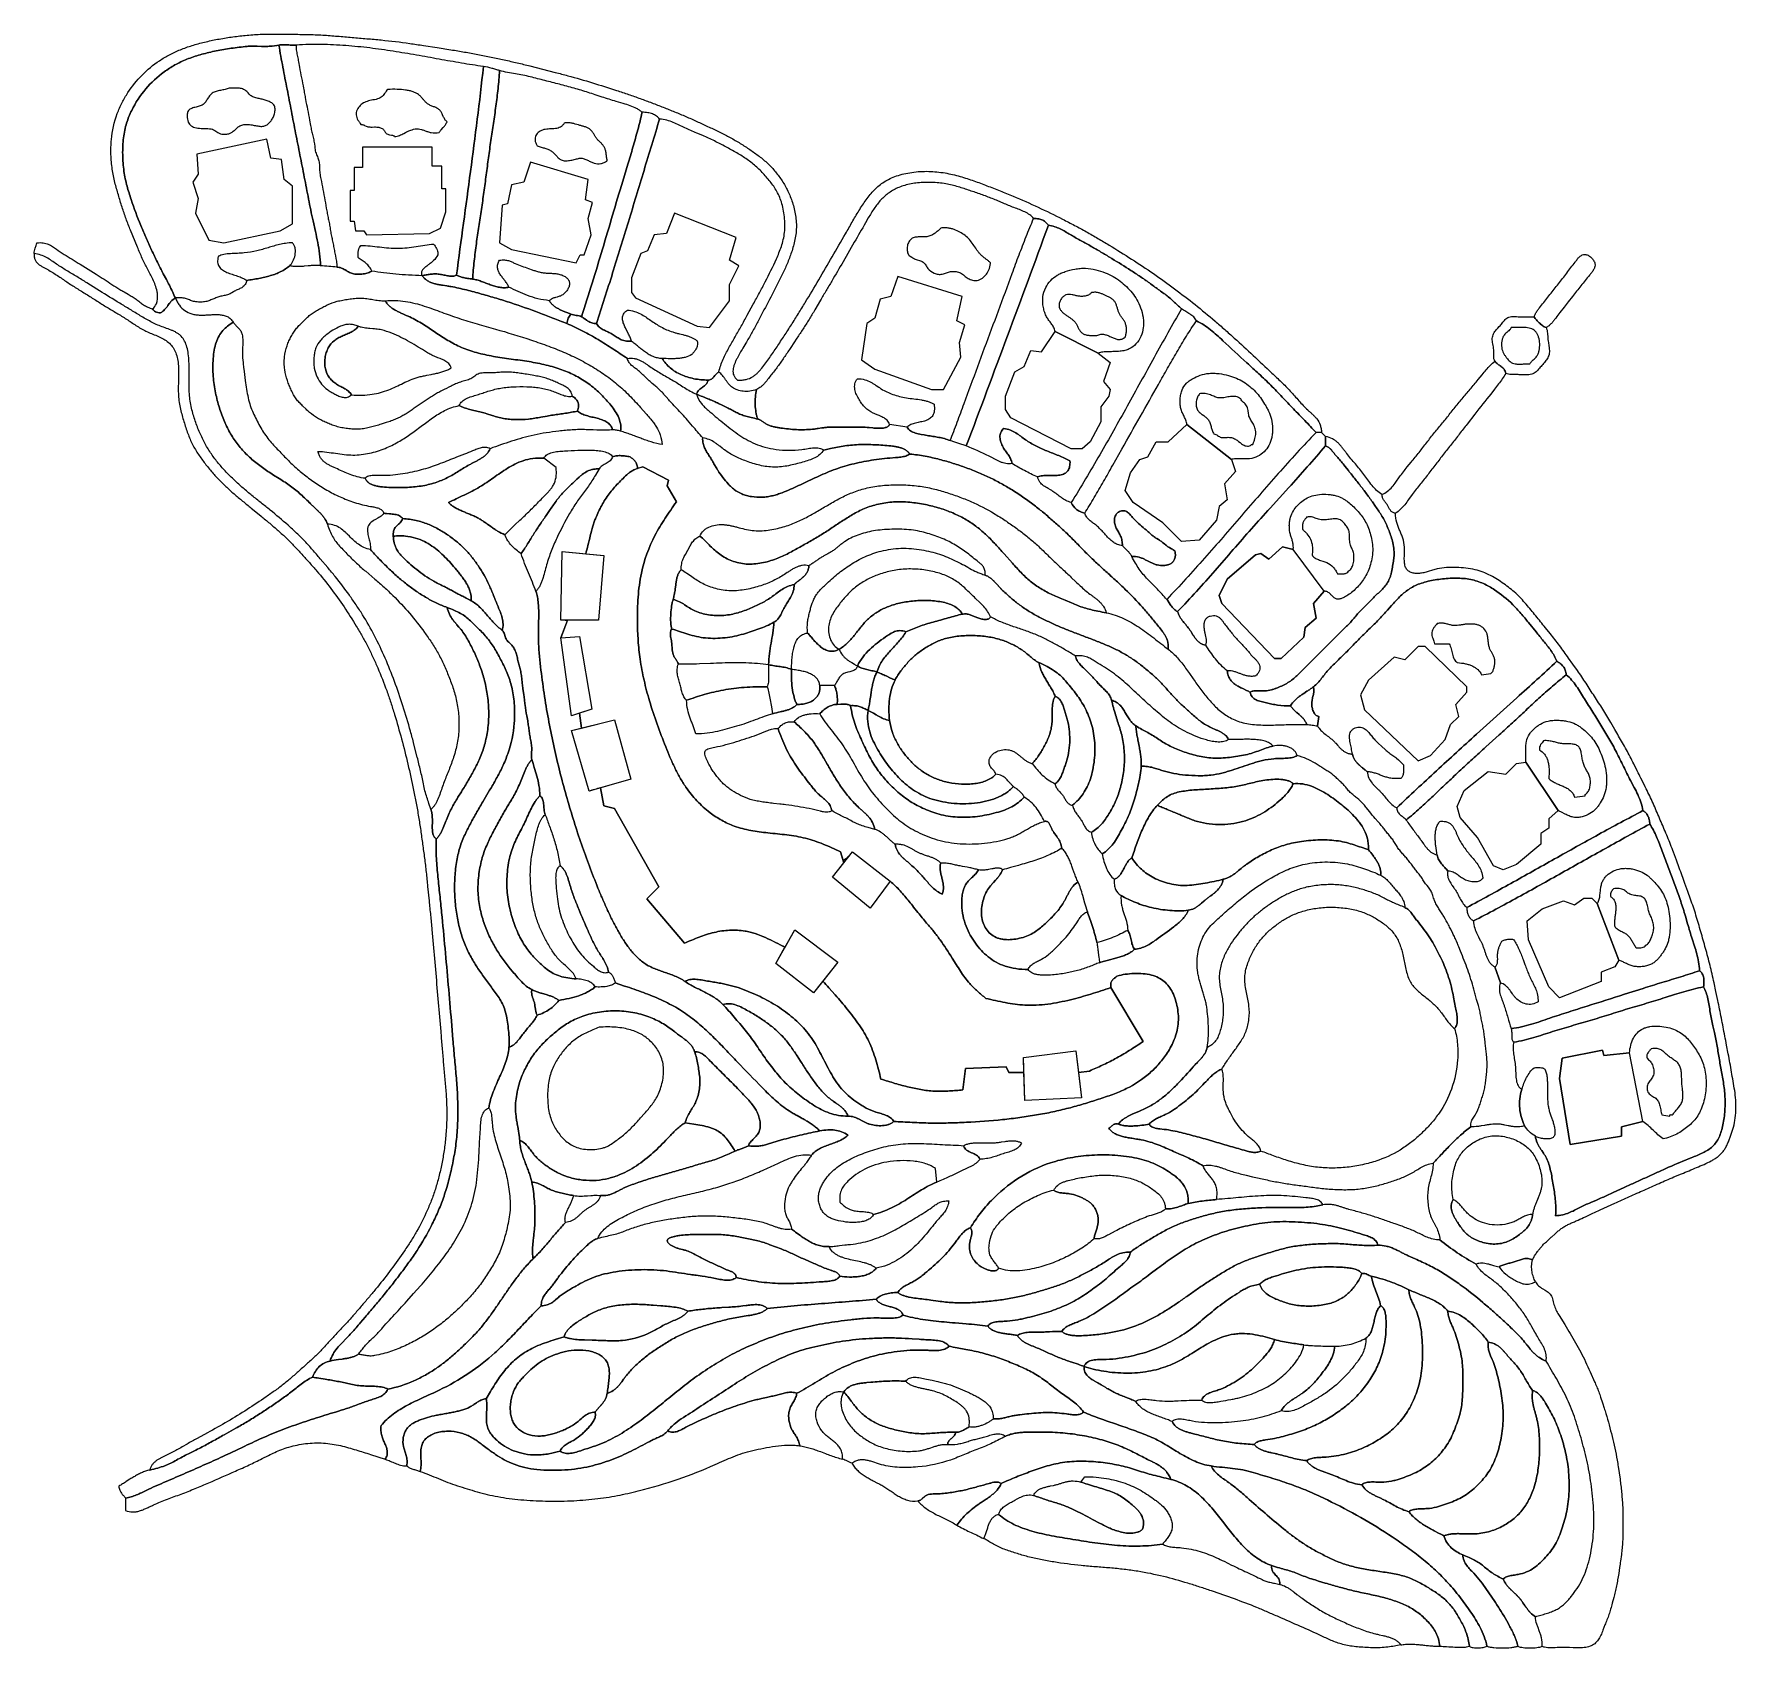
# Model space of a CAD drawing. Header units: millimetres. Extents: x 3808 to 296674, y 522 to 278159.
import ezdxf

# ---------------------------------------------------------------- set-up
doc = ezdxf.new("R2010")
doc.units = ezdxf.units.MM
for name, color, linetype, lineweight in [('01_MAIN_BUILDING_REBUILT', 7, 'CONTINUOUS', 18), ('02_SHARP_BUILDINGS', 7, 'CONTINUOUS', 18), ('03_SMOOTH_PATHS_WATER_BRIDGES', 7, 'CONTINUOUS', 18)]:
    doc.layers.add(name, color=color, linetype=linetype, lineweight=lineweight)

msp = doc.modelspace()

# ---------------------------------------------------------------- linework, layer by layer
at = {"layer": '01_MAIN_BUILDING_REBUILT'}
msp.add_lwpolyline([(106019, 202546, 0.0024304), (105163, 201715, 0.0073224), (104326, 200869, 0.0122806), (103524, 199994, 0.017255), (102778, 199074, 0.0357751), (101488, 197069, 0.0290299), (100463, 194907, 0.0144693), (100215, 194237, 0.0093298), (99976, 193485, 0.0097723), (99525, 191842, 0.0021042), (99112, 190185, -0.0062633), (98737, 188727), (101852, 188426), (100926, 177315), (95602, 177315), (94444, 174306), (97685, 174537), (99769, 162037), (97685, 161343), (98039, 158769), (103704, 160185), (106481, 150000), (101289, 148492), (101852, 145370), (103704, 144907), (111343, 131481), (109259, 129398), (115741, 121759, -0.002765), (116989, 122293, -0.0083146), (118247, 122799, -0.0138826), (119525, 123247, -0.0193447), (120833, 123611, -0.04547), (123495, 123990, -0.0255554), (124835, 123988, -0.0282292), (126157, 123843, -0.0210707), (127020, 123658, -0.0166228), (127897, 123400, -0.0229081), (129664, 122719, -0.0125535), (131398, 121907, -0.0037572), (133041, 121071), (134722, 124074), (142130, 118519), (139565, 115242, 0.0020291), (140599, 114068), (141676, 112853, -0.0036658), (142743, 111625, -0.0070184), (143750, 110417, -0.0074753), (144788, 109095, -0.0121354), (145773, 107735, -0.01701), (146672, 106327, -0.0220694), (147454, 104861, -0.021942), (148110, 103302, -0.015522), (148650, 101690, -0.0091968), (149113, 100044, -0.003041), (149537, 98380, 0.0041729), (151955, 97645, 0.0124881), (154398, 96991, 0.0197358), (156700, 96530, 0.0289662), (159028, 96296, 0.0146217), (160184, 96287, 0.0104066), (161341, 96335, 0.0062119), (162499, 96422, 0.0020636), (163657, 96528), (164120, 100231), (171065, 100463), (171528, 99537), (174154, 99532), (174074, 102083), (183102, 103241), (183529, 99506), (185417, 99769, 0.004803), (187638, 100769, 0.0144713), (189815, 101852, 0.0099277), (191057, 102554, 0.0070751), (192276, 103300, 0.0042333), (193480, 104073, 0.0014086), (194676, 104861), (189120, 114120, -0.0012114), (187401, 113559, -0.0036294), (185674, 113013, -0.0060292), (183935, 112501, -0.0083879), (182176, 112037, -0.0122115), (180227, 111607, -0.0159654), (178257, 111288, -0.020014), (176280, 111112, -0.0242965), (174306, 111111, -0.0198972), (172618, 111266, -0.0141048), (170938, 111536, -0.0083776), (169264, 111883, -0.0027743), (167593, 112269, -0.0022976), (166865, 112876, -0.0069326), (166150, 113496, -0.0116647), (165462, 114138, -0.0164795), (164815, 114815, -0.0227242), (163982, 115844, -0.0146463), (163224, 116938, -0.0067218), (162509, 118070), (161806, 119213, 0.0174207), (159727, 122325, 0.0115743), (158602, 123809, 0.0135024), (157407, 125231, -0.0086624), (156654, 126112, -0.004691), (155907, 127034), (155159, 127979, 0.0024326), (154403, 128928, 0.005947), (153632, 129864, 0.0096452), (152839, 130768, 0.0136631), (152016, 131622, 0.0180909), (151157, 132407), (147685, 127778), (141204, 133102), (143177, 135601), (142593, 137500, 0.0026844), (141109, 138165, 0.0081116), (139618, 138795, 0.0136786), (138109, 139357, 0.0193514), (136574, 139815, 0.0191104), (134984, 140152, 0.0122536), (133367, 140391, 0.0055045), (131734, 140572, -0.0011124), (130093, 140741, -0.0066998), (128615, 140916, -0.01227), (127150, 141147, -0.0180159), (125710, 141463, -0.0238113), (124306, 141898, -0.0400846), (122141, 142896, -0.0351685), (120139, 144213, -0.0408077), (117878, 146250, -0.0385411), (115972, 148611, -0.0216994), (114947, 150257, -0.0164502), (114048, 151978, -0.0112366), (113243, 153753, -0.0061441), (112500, 155556, -0.0096737), (111019, 159463, -0.0133511), (109722, 163426, -0.0157301), (108781, 166986, -0.0207315), (108102, 170602, -0.0184899), (107764, 173832, -0.0142515), (107639, 177083, -0.0092998), (107652, 179181, -0.0123236), (107755, 181274, -0.015418), (107974, 183356, -0.0185229), (108333, 185417, -0.0665357), (110648, 191898, -0.0150862), (111484, 193397, -0.0107636), (112398, 194851, -0.0064342), (113362, 196275, -0.0021389), (114352, 197685), (112731, 200463), (112963, 201389), (108565, 203704, 0.0104653), (107857, 203501, 0.031984), (107176, 203241, 0.0294743), (106586, 202918, 0.0096581)], format="xyb", close=True, dxfattribs=at)
at = {"layer": '02_SHARP_BUILDINGS'}
for points in [[(186921, 223264), (189005, 221644), (187847, 218403), (189005, 217014), (188773, 215856), (187384, 214005), (187384, 211458), (185532, 207986), (184144, 206829), (182292, 206829), (171875, 212153), (170949, 213542), (170949, 215856), (172569, 220023), (174190, 220949), (175347, 223727), (177199, 223495), (179514, 226968)], [(209838, 204977), (210532, 202894), (208681, 200810), (209144, 198032), (207755, 196875), (207292, 194560), (204282, 191088), (201273, 190856), (198032, 194097), (192940, 197569), (191551, 199653), (192477, 202662), (194097, 204977), (195486, 205440), (196875, 207986), (198958, 207986), (202199, 210995)], [(94676, 189120), (101852, 188426), (100926, 177315), (94444, 177315)], [(220486, 189468), (218634, 189931), (216319, 187847), (214931, 188773), (214005, 188542), (209144, 184375), (207755, 181597), (208218, 180208), (217245, 170718), (218403, 170718), (222338, 174421), (222569, 176042), (224421, 177662), (223958, 180208), (225810, 182292)], [(94444, 174306), (97685, 174537), (99769, 162037), (96296, 160880)], [(96296, 158333), (103704, 160185), (106481, 150000), (99306, 147917)], [(266088, 144560), (264468, 143171), (264468, 141551), (263079, 140625), (263079, 138773), (258912, 135301), (256597, 134375), (254977, 135069), (252199, 139931), (249190, 143403), (248727, 145255), (249884, 148032), (254051, 151273), (257060, 150810), (258912, 152662), (260532, 152894)], [(144676, 137500), (151157, 132407), (147685, 127778), (141204, 133102)], [(276505, 118866), (275810, 117708), (273495, 116782), (273495, 115162), (266319, 112384), (264468, 114236), (260995, 122338), (260764, 125579), (263310, 127662), (267014, 129051), (268866, 128356), (270486, 129514), (271875, 129514), (272801, 128588)], [(134722, 124074), (142130, 118519), (137963, 113194), (131481, 118287)], [(174074, 102083), (183102, 103241), (184028, 95139), (174306, 94676)], [(278356, 102894), (273958, 102431), (273727, 103356), (266782, 101968), (266319, 98495), (268171, 87153), (276968, 88542), (276968, 90162), (280671, 91088)]]:
    msp.add_lwpolyline(points, close=True, dxfattribs=at)
at = {"layer": '03_SMOOTH_PATHS_WATER_BRIDGES'}
for points in [[(24190, 230903, 0.1246666), (24860, 231754, 0.0531794), (25019, 232252, 0.0429632), (25081, 232781, 0.0333691), (25062, 233330, 0.025571), (24976, 233886, 0.0342322), (24668, 234972, 0.0225873), (24265, 235964, 0.0140019), (23810, 236880, 0.0034097), (23334, 237761, -0.0077316), (22865, 238648, -0.0108501), (22425, 239570, -0.0067464), (22011, 240525, -0.002965), (21612, 241496), (21216, 242470), (20418, 244402, -0.0092345), (19650, 246360, -0.0107701), (18955, 248400, -0.0055676), (18315, 250494, -0.0036348), (18011, 251550, -0.0075668), (17726, 252627, -0.0247552), (17272, 254916, -0.0275601), (17051, 257437, -0.0302685), (17117, 259991, -0.0669536), (18128, 264475, -0.0304046), (18966, 266366, -0.0264042), (19972, 268078, -0.0484601), (22413, 271109, -0.0521822), (25400, 273579, -0.0256384), (27116, 274597, -0.0244781), (28983, 275464, -0.0211552), (30994, 276180, -0.0160743), (33135, 276768, -0.0126301), (35392, 277252, -0.0108415), (37736, 277641, -0.0117624), (40156, 277935, -0.0140133), (42708, 278112, -0.01031), (45428, 278158, -0.0034611), (48193, 278131, -0.0026859), (50877, 278081, -0.0076601), (53478, 277980, -0.0070934), (56027, 277795, -0.000611), (58550, 277572, 0.0006497), (61068, 277360, -0.0034757), (63567, 277135, -0.0108558), (68446, 276546, -0.0034667), (70819, 276188), (73177, 275816), (75544, 275452, -0.0045619), (77893, 275068, -0.0054376), (80194, 274639, -0.0022429), (82465, 274178, -0.0020196), (84724, 273706, -0.0049638), (86956, 273206, -0.0044299), (89147, 272666), (91322, 272109), (93502, 271558, -0.0035461), (95670, 270994, -0.0087894), (99906, 269767, -0.004549), (104050, 268448, -0.0025149), (106101, 267768, -0.0050592), (108126, 267062, -0.0049289), (110116, 266319, -0.0019288), (112082, 265554, -0.0022412), (114039, 264780, -0.0060019), (115969, 263979, -0.0058813), (117858, 263135, -0.0016154), (119723, 262268, -0.003235), (121578, 261394, -0.0110024), (123390, 260475, -0.0134028), (125127, 259477, -0.0099542), (126795, 258412, -0.0140763), (128396, 257290, -0.0260055), (129889, 256053, -0.0302938), (131231, 254647, -0.0277391), (132406, 253089, -0.031001), (133405, 251390, -0.0350959), (134215, 249460, -0.0376627), (134792, 247237, -0.0228586), (134949, 246058, -0.0269811), (134988, 244869, -0.0267904), (134896, 243691, -0.0216162), (134692, 242539, -0.0168362), (134406, 241425, -0.012404), (134065, 240361, -0.0184228), (133299, 238393, -0.0115721), (132448, 236548, -0.0054819), (131533, 234725, -0.0021851), (130592, 232917, -0.0008138), (128712, 229352, -0.0027186), (127756, 227562, -0.0079214), (126773, 225811, -0.0030689), (126269, 224964), (125763, 224119, 0.0063269), (125262, 223251, 0.0102641), (124774, 222336, 0.0096015), (124540, 221855, 0.0175301), (124334, 221363, 0.027244), (124176, 220870, 0.039668), (124089, 220381, 0.0544656), (124095, 219906, 0.0676814), (124214, 219451, 0.0717329), (124470, 219025, 0.0637578), (124884, 218634, 0.0337924), (125659, 218640, 0.0379339), (126337, 218744, 0.078461), (127451, 219194, 0.0331256), (127912, 219515, 0.026068), (128325, 219882, 0.0181128), (128704, 220285, 0.0100251), (129061, 220709, 0.0178836), (130397, 222496, 0.0058198), (131657, 224359, 0.0011849), (132904, 226239, 0.003696), (134134, 228135, 0.0038172), (135337, 230057, 0.0015813), (136521, 231996, 0.0027336), (138870, 235900, 0.0021985), (141174, 239841, 0.0025), (143463, 243812, -0.0008984), (144587, 245796, -0.0078805), (145746, 247759, -0.0076271), (146358, 248724, -0.0117699), (147003, 249660, -0.0163209), (147691, 250546, -0.0213825), (148430, 251363, -0.0263763), (149232, 252095, -0.0296184), (150117, 252737, -0.0305089), (151110, 253287, -0.02904), (152233, 253744, -0.0248819), (153498, 254104, -0.0215157), (154870, 254362, -0.0409535), (157755, 254541, -0.0202301), (159181, 254451, -0.017188), (160568, 254259, -0.0256953), (163178, 253660, -0.0166596), (165544, 252903, -0.0069354), (167790, 252065, -0.0023898), (170040, 251187, -0.004625), (172278, 250279, -0.0104436), (176599, 248362, -0.0078756), (180804, 246311, -0.0042799), (182864, 245247, -0.0058783), (184888, 244148, -0.0056402), (186873, 243008, -0.0035163), (188828, 241836, -0.0058482), (192678, 239437, -0.0089056), (196435, 236944, -0.008878), (200067, 234326, -0.0075777), (203601, 231611, -0.0093308), (207028, 228787, -0.0041259), (208697, 227332, -0.0021865), (210347, 225856, -0.0037433), (213613, 222872, -0.0023562), (216832, 219842, -0.004139), (218430, 218314, -0.0127881), (219974, 216732, -0.0051503), (220714, 215910, 0.0016384), (221448, 215082, 0.0084415), (222198, 214271, 0.0152545), (222985, 213496, 0.0042262), (223396, 213125, -0.0059157), (223806, 212754, -0.0160927), (224198, 212365, -0.0260898), (224558, 211943, -0.0766876), (225114, 210936, -0.0425891), (225279, 210320, -0.0398795), (225347, 209606), (224421, 209606, 0.0059912), (223464, 210640, 0.0033007), (222489, 211656), (221505, 212664, -0.0020815), (220525, 213675, -0.0020196), (218590, 215719, 0.0076647), (216633, 217741, 0.009025), (214595, 219688, 0.0021329), (212514, 221590, -0.0036135), (208374, 225409, 0.0044812), (207341, 226367, 0.0156663), (206267, 227285, 0.0263451), (205108, 228117, 0.0353216), (203819, 228819, 0.1004716), (203364, 229503, 0.0353158), (203062, 229765, 0.0222975), (202727, 229995, 0.0097459), (202369, 230207), (202000, 230419, -0.0128836), (201631, 230646, -0.023345), (201273, 230903, -0.0174305), (200555, 231523, -0.0033835), (199868, 232168, 0.010948), (199174, 232801, 0.0248994), (198430, 233386, -0.0047905), (196886, 234502, 0.0041492), (195343, 235619, 0.0073258), (193762, 236701, 0.0048938), (192146, 237749, 0.0053843), (188860, 239785, 0.0029091), (187195, 240783, 0.0053393), (185506, 241758, 0.0017368), (183794, 242706, -0.0078757), (182099, 243671, 0.0026686), (181265, 244168, 0.020268), (180397, 244632, 0.0349689), (179445, 245011, 0.0433689), (178356, 245255, 0.0649383), (177939, 245763, 0.0743597), (177389, 246139, 0.0697601), (176687, 246363, 0.0555781), (175810, 246412, 0.0707669), (175141, 247060, 0.0448092), (174315, 247552, 0.0213545), (173393, 247949, 0.0015312), (172437, 248311, -0.0090247), (170568, 249074), (169644, 249465, 0.0046916), (168709, 249847, 0.009423), (166787, 250564, 0.0029304), (164827, 251240, 0.0026951), (163846, 251571, 0.008085), (162845, 251884, 0.029397), (160701, 252388, 0.0326723), (158296, 252633, 0.0356782), (155855, 252556, 0.0447779), (153637, 252123, 0.0253265), (152645, 251777, 0.0277489), (151740, 251349, 0.0566062), (150194, 250264, 0.0460796), (148932, 248911, 0.016495), (148378, 248149, 0.0112508), (147860, 247347, 0.006358), (147365, 246518), (146882, 245679, -0.0007853), (144957, 242341), (143029, 238996, -0.0028588), (141090, 235667, -0.0010678), (140106, 234016, 0.0018625), (139124, 232363), (138153, 230699, -0.0056659), (137166, 229051, -0.0063191), (136142, 227441, -0.0013979), (135096, 225853), (134048, 224264, -0.0031381), (132991, 222686, -0.0079623), (131906, 221137, -0.0149003), (130760, 219650, 0.0097835), (130176, 218899, -0.0159553), (129579, 218149, -0.0182355), (129258, 217803, -0.025715), (128913, 217490, -0.0737223), (128125, 217014, -0.1270064), (125841, 216706, -0.0565252), (124826, 216942, -0.0604993), (123988, 217355, -0.0437677), (123648, 217629, -0.0300795), (123346, 217956, -0.0172584), (123070, 218318, -0.0056743), (122808, 218698, 0.0054677), (122546, 219076, 0.0172621), (122274, 219435, 0.0305691), (121977, 219757, 0.0450479), (121644, 220023, -0.0265194), (121970, 221168, -0.021783), (122385, 222222, -0.0150941), (122862, 223212, -0.0072421), (123376, 224165, -0.0035338), (124439, 226044, 0.0018711), (125506, 227916, 0.003202), (126549, 229802), (127583, 231704, 0.0007783), (128624, 233620, 0.0042447), (129644, 235542, 0.0145191), (131544, 239474, 0.0082448), (131997, 240523, 0.0164911), (132407, 241623, 0.0238841), (132737, 242788, 0.0298785), (132948, 244033, 0.0287212), (133011, 245359, 0.0246619), (132932, 246717, 0.0237742), (132726, 248041, 0.0261281), (132409, 249267, 0.0566935), (131500, 251307, 0.022091), (130935, 252175, 0.0148245), (130312, 252992, 0.0244811), (128929, 254551, 0.0314813), (127368, 255960, 0.0158726), (126521, 256584, 0.0119874), (125637, 257163, 0.0080837), (124724, 257709, 0.0042473), (123790, 258237, 0.0074937), (121879, 259268, 0.0128704), (119897, 260234, 0.0054373), (118876, 260682), (117847, 261118, -0.0035345), (116823, 261559, -0.0081366), (115817, 262020, -0.0011164), (114830, 262503, 0.0173433), (113815, 262960, 0.0327908), (112711, 263327, 0.0416625), (111458, 263542, 0.066926), (110919, 264044, 0.0621942), (110239, 264406, 0.0516614), (109416, 264625, 0.0403501), (108449, 264699, 0.0312549), (107999, 265041, 0.0253214), (107501, 265337, 0.0341052), (106397, 265819, 0.0158308), (105199, 266208), (103969, 266563, -0.0084485), (101561, 267324), (100371, 267718, 0.0031673), (99173, 268106, 0.0077183), (96727, 268834, 0.004921), (94229, 269509, 0.0015347), (91705, 270155, -0.0025792), (89187, 270805, 0.019073), (87923, 271083, 0.0048153), (86630, 271303, -0.0087735), (85297, 271542, -0.0202935), (83912, 271875, -0.0027066), (83280, 272062, 0.0058956), (82615, 272254, 0.0320909), (81134, 272569, -0.0067254), (77350, 273161, -0.0026789), (73506, 273835, 0.0011433), (69598, 274533, 0.0047901), (65622, 275194, 0.0082972), (61574, 275759, 0.011668), (57450, 276167, 0.0148592), (53246, 276358, 0.017774), (48958, 276273, -0.0217346), (48074, 276266, -0.0057767), (47254, 276305, 0.0150393), (46534, 276328, 0.0200486), (46222, 276314, 0.0333718), (45949, 276273, -0.040464), (44426, 276062, -0.0127413), (43681, 276036, -0.0072072), (42947, 276040), (42224, 276056, 0.0046648), (41511, 276067, 0.0110092), (40809, 276056, 0.0175532), (40118, 276006, 0.010216), (37421, 275655, 0.0136818), (34837, 275193, 0.0186447), (32388, 274592, 0.0256933), (30114, 273816, 0.0304109), (28047, 272835, 0.0309264), (26184, 271650, 0.0601716), (23025, 268711, 0.0627892), (20613, 265029, 0.0384518), (19744, 262849, 0.0440804), (19201, 260323, 0.0194023), (19081, 258903, 0.0162575), (19061, 257425, 0.0304685), (19287, 254529, 0.0301526), (19810, 251989, 0.0103181), (20149, 250822, 0.005834), (20519, 249685, 0.0153124), (22172, 245220, 0.0077414), (23081, 243087, 0.0050339), (24035, 241000, 0.0046611), (25026, 238930, 0.0071124), (26051, 236911), (26574, 235929, -0.0036918), (27098, 234933, -0.0194718), (28125, 232755, 0.0731255), (27372, 232134, 0.0209535), (27081, 231787, 0.0072837), (26816, 231433, -0.007471), (26557, 231085, -0.0226038), (26279, 230757, -0.0365336), (25960, 230460, -0.0459937), (25579, 230208, -0.0492486), (25094, 230244, -0.0694269), (24699, 230371, -0.181547)], [(28125, 232755, 0.0194718), (27098, 234933, 0.0036918), (26574, 235929), (26051, 236911, -0.0071124), (25026, 238930, -0.0046611), (24035, 241000, -0.0050339), (23081, 243087, -0.0077414), (22172, 245220, -0.0153124), (20519, 249685, -0.005834), (20149, 250822, -0.0103181), (19810, 251989, -0.0301526), (19287, 254529, -0.0304685), (19061, 257425, -0.0162575), (19081, 258903, -0.0194023), (19201, 260323, -0.0440804), (19744, 262849, -0.0384518), (20613, 265029, -0.0627892), (23025, 268711, -0.0601716), (26184, 271650, -0.0309264), (28047, 272835, -0.0304109), (30114, 273816, -0.0256933), (32388, 274592, -0.0186447), (34837, 275193, -0.0136818), (37421, 275655, -0.010216), (40118, 276006, -0.0175532), (40809, 276056, -0.0110092), (41511, 276067, -0.0046648), (42224, 276056), (42947, 276040, 0.0072072), (43681, 276036, 0.0127413), (44426, 276062, 0.040464), (45949, 276273, 0.007742), (46626, 272435, 0.0013833), (47364, 268658, -0.0009863), (48096, 264878, 0.0008202), (48826, 261097, 0.0007776), (49571, 257326, -0.0011264), (50314, 253552, 0.000479), (51044, 249771, 0.0056703), (51815, 246030), (52226, 244184, -0.0073941), (52615, 242315, -0.0142079), (52931, 240373, -0.0193401), (53125, 238310, 0.0229137), (52382, 238349, 0.0160478), (51658, 238330, 0.0085957), (50955, 238277), (50274, 238212, -0.0082942), (49617, 238160, -0.0183651), (48985, 238144, -0.0297069), (48379, 238186, -0.0413021), (47801, 238310, 0.0519465), (48096, 238641, 0.0392154), (48362, 239072, 0.0708494), (48726, 240129, 0.0419182), (48788, 240699, 0.0517454), (48744, 241260, 0.0648388), (48576, 241785, 0.0764898), (48264, 242245, 0.0282163), (47103, 242154, 0.0230925), (46042, 241959, 0.014614), (45048, 241696, 0.0040334), (44086, 241403, -0.0050521), (43124, 241113, -0.0115807), (42135, 240851, -0.0380712), (39985, 240498, -0.0111229), (38794, 240434, 0.0080817), (37595, 240376, 0.0121169), (37021, 240322, 0.0190614), (36478, 240237, 0.0280939), (35978, 240110, 0.0397806), (35532, 239931, 0.0428015), (35412, 239383, 0.0536012), (35401, 238907, 0.1247878), (35661, 238143, 0.0533407), (35909, 237840, 0.0416879), (36222, 237581, 0.0304393), (36588, 237357, 0.0211009), (36995, 237162, 0.0208684), (37888, 236829, -0.0014867), (38813, 236524, -0.0251154), (39678, 236188, -0.024777), (40060, 235991, -0.035856), (40394, 235764, -0.0510818), (40299, 235395, -0.0548568), (40145, 235086, -0.0977942), (39685, 234619, -0.0309637), (39396, 234445, -0.0149548), (39085, 234295), (38765, 234152, 0.0138074), (38452, 234002, 0.0142934), (38156, 233836), (37867, 233662, -0.0158792), (37569, 233497, -0.0290509), (37247, 233355, -0.0256558), (36891, 233247, -0.011288), (36513, 233161), (36129, 233082, 0.0134695), (35755, 232994, 0.0305512), (35069, 232758, 0.0030943), (34419, 232483, -0.0253604), (33737, 232231, -0.0463366), (32965, 232068, -0.0432569), (32084, 232051, -0.0450887), (31240, 232177, -0.0236752), (30880, 232287, -0.0097379), (30551, 232413, 0.0074091), (30226, 232539, 0.0228029), (29881, 232649, 0.0489672), (29071, 232775, 0.0404093)], [(45949, 276273, -0.0333718), (46222, 276314, -0.0200486), (46534, 276328, -0.0150393), (47254, 276305, 0.0057767), (48074, 276266, 0.0217346), (48958, 276273, 0.0640933), (48971, 275199, 0.0173602), (49053, 274737), (49149, 274291, -0.0094547), (49321, 273379), (49479, 272453, 0.006944), (49831, 270630, -0.0043818), (50192, 268821, -0.0029647), (50357, 267900, 0.0019514), (50519, 266976, 0.0045092), (50873, 265158, -0.0051611), (51224, 263339), (51387, 262416, 0.0122949), (51571, 261513, 0.0049517), (51790, 260647, -0.0226516), (51982, 259754, -0.0106608), (52046, 259277), (52102, 258790, 0.0120531), (52169, 258312, 0.0255915), (52267, 257861, 0.0263139), (52407, 257448, 0.0087732), (52569, 257065, -0.0114498), (52722, 256697, -0.0335592), (52838, 256327, -0.0356359), (52897, 255944, -0.0172812), (52916, 255543), (52921, 255123, 0.0141743), (52939, 254681, 0.0266581), (53067, 253742, 0.0049757), (53258, 252789, -0.0049715), (53600, 250986, -0.0016957), (53936, 249136), (54097, 248213, 0.0044068), (54265, 247301, 0.0026862), (54448, 246397, -0.0053123), (54627, 245488, -0.0041983), (54786, 244562, 0.0055503), (54947, 243639, 0.0059559), (55132, 242736, -0.0037409), (55320, 241837, -0.0042814), (55490, 240923, 0.0039609), (55660, 240009), (55750, 239556, -0.010454), (55831, 239094, -0.0424938), (55903, 238079, -0.0084471), (53125, 238310, 0.0193401), (52931, 240373, 0.0142079), (52615, 242315, 0.0073941), (52226, 244184), (51815, 246030, -0.0056703), (51044, 249771, -0.000479), (50314, 253552, 0.0011264), (49571, 257326, -0.0007776), (48826, 261097, -0.0008202), (48096, 264878, 0.0009863), (47364, 268658, -0.0013833), (46626, 272435, -0.007742)], [(48958, 276273, 0.0640933), (48971, 275199, 0.0173602), (49053, 274737), (49149, 274291, -0.0094547), (49321, 273379), (49479, 272453, 0.006944), (49831, 270630, -0.0043818), (50192, 268821, -0.0029647), (50357, 267900, 0.0019514), (50519, 266976, 0.0045092), (50873, 265158, -0.0051611), (51224, 263339), (51387, 262416, 0.0122949), (51571, 261513, 0.0049517), (51790, 260647, -0.0226516), (51982, 259754, -0.0106608), (52046, 259277), (52102, 258790, 0.0120531), (52169, 258312, 0.0255915), (52267, 257861, 0.0263139), (52407, 257448, 0.0087732), (52569, 257065, -0.0114498), (52722, 256697, -0.0335592), (52838, 256327, -0.0356359), (52897, 255944, -0.0172812), (52916, 255543), (52921, 255123, 0.0141743), (52939, 254681, 0.0266581), (53067, 253742, 0.0049757), (53258, 252789, -0.0049715), (53600, 250986, -0.0016957), (53936, 249136), (54097, 248213, 0.0044068), (54265, 247301, 0.0026862), (54448, 246397, -0.0053123), (54627, 245488, -0.0041983), (54786, 244562, 0.0055503), (54947, 243639, 0.0059559), (55132, 242736, -0.0037409), (55320, 241837, -0.0042814), (55490, 240923, 0.0039609), (55660, 240009), (55750, 239556, -0.010454), (55831, 239094, -0.0424938), (55903, 238079, -0.0771991), (56703, 237906, -0.0295119), (57028, 237757, -0.0165584), (57325, 237585), (57612, 237405, 0.0141762), (57909, 237230, 0.0640422), (58598, 236952, 0.032604), (59020, 236876, 0.0244467), (59483, 236844, 0.0387461), (60446, 236902, 0.0427817), (61315, 237093, 0.0331427), (61662, 237228, 0.0552387), (61921, 237384, 0.0771085), (61505, 238125, 0.0518671), (60932, 238709, 0.0202607), (60275, 239210, -0.0103638), (59606, 239699, -0.0256161), (59579, 240363, -0.0428754), (59633, 240946, -0.0707394), (59789, 241426, -0.103945), (60069, 241782, -0.0229772), (61657, 241706, -0.0072173), (63249, 241533, 0.0082124), (64839, 241364, 0.0240972), (66422, 241297, 0.02508), (67991, 241402, 0.0107163), (69542, 241618, -0.0037358), (71070, 241853, -0.0191655), (72569, 242014, 0.0190647), (72832, 241640, -0.0354262), (73083, 241254, -0.07669), (73251, 240786, -0.0411672), (73281, 240498, -0.0368986), (73264, 240162, -0.0928194), (72557, 239183, -0.0254371), (72118, 238804, -0.0065885), (71634, 238438, 0.0159307), (71120, 238036, 0.021019), (70883, 237818, 0.0338673), (70682, 237588, 0.0527927), (70536, 237348, 0.0773816), (70462, 237099, 0.0950372), (70478, 236841, 0.0875311), (70602, 236574, -0.0140613), (71264, 236728, -0.0206023), (71980, 236843, -0.0270408), (72740, 236892, -0.0333192), (73531, 236847, -0.0191278), (74340, 236705, 0.0130325), (75131, 236555, 0.0209339), (75508, 236513, 0.0335206), (75866, 236512, 0.0485566), (76200, 236566, 0.0627816), (76505, 236690, -0.0013609), (77704, 245618, 0.0005538), (78916, 254533, 0.0024492), (80080, 263496, 0.0042592), (81134, 272569, -0.0067254), (77350, 273161, -0.0026789), (73506, 273835, 0.0011433), (69598, 274533, 0.0047901), (65622, 275194, 0.0082972), (61574, 275759, 0.011668), (57450, 276167, 0.0148592), (53246, 276358, 0.017774)], [(81134, 272569, -0.0042592), (80080, 263496, -0.0024492), (78916, 254533, -0.0005538), (77704, 245618, 0.0013609), (76505, 236690, 0.0335408), (77082, 236435, 0.0292255), (77705, 236250, 0.0192143), (78423, 236111, 0.0093673), (79282, 235995, -0.0112448), (79549, 239103, -0.0075886), (79922, 242108, -0.0033573), (80354, 245055, 0.0011334), (80797, 247989, 0.0025504), (81215, 250945, 0.0009443), (81615, 253918, -0.0006373), (82013, 256892, -0.002235), (82426, 259853, -0.0009232), (82862, 262795, 0.0033331), (83285, 265751, 0.0073439), (83650, 268763, 0.0108245), (83912, 271875, -0.0027066), (83280, 272062, 0.0058956), (82615, 272254, 0.0320909)], [(83912, 271875, -0.0108245), (83650, 268763, -0.0073439), (83285, 265751, -0.0033331), (82862, 262795, 0.0009232), (82426, 259853, 0.002235), (82013, 256892, 0.0006373), (81615, 253918, -0.0009443), (81215, 250945, -0.0025504), (80797, 247989, -0.0011334), (80354, 245055, 0.0033573), (79922, 242108, 0.0075886), (79549, 239103, 0.0112448), (79282, 235995, -0.0355109), (80020, 235849, -0.0200043), (80769, 235612, -0.0068455), (81531, 235326, 0.0049829), (82306, 235032, 0.0167341), (83093, 234772, 0.0292427), (83894, 234587, 0.042172), (84707, 234518, 0.0529776), (85532, 234606, 0.0476897), (85244, 235156, 0.0213374), (84860, 235696), (84439, 236235, -0.0191692), (84043, 236783, -0.0431038), (83732, 237349, -0.0721129), (83566, 237940, -0.0928409), (83606, 238566, -0.0448291), (83722, 238895, -0.0396885), (83912, 239236, -0.0570194), (84768, 239295, -0.0573021), (85458, 239179, -0.0365265), (86045, 238958, -0.002363), (86592, 238700, 0.021334), (87725, 238244, 0.0009004), (88906, 237828), (89504, 237612, 0.0094705), (90115, 237405, 0.0179167), (90751, 237229, 0.0250616), (91422, 237103, 0.018139), (92135, 237039), (92868, 237000, -0.0157899), (93595, 236940, -0.034811), (94290, 236812, -0.0490827), (94921, 236579, -0.0628415), (95443, 236241, -0.0878996), (95806, 235809, -0.1148942), (95959, 235295, -0.0530165), (95944, 235011, -0.0420483), (95871, 234717, -0.0638087), (95583, 234134, -0.0546536), (95153, 233614, -0.0629784), (94640, 233223, -0.056231), (94097, 232998, -0.0098286), (93821, 232921), (93545, 232848, 0.0453668), (93000, 232654, 0.0804695), (92477, 232292, 0.0493623), (92787, 231846, 0.0416715), (93170, 231467, 0.0323241), (93612, 231144, 0.0232803), (94096, 230866, 0.0152077), (94610, 230621, 0.0079723), (95139, 230399), (95667, 230188, -0.0060728), (96181, 229977, 0.052564), (96638, 229842, 0.0130183), (97117, 229767, -0.0252095), (97590, 229681, -0.0658709), (98032, 229514, 0.0046226), (101623, 241129, 0.0009689), (103356, 246992, -0.0020854), (105099, 252844), (105988, 255756, 0.0029723), (106864, 258683, 0.006041), (107695, 261655, 0.0088714), (108449, 264699, 0.0312549), (107999, 265041, 0.0253214), (107501, 265337, 0.0341052), (106397, 265819, 0.0158308), (105199, 266208), (103969, 266563, -0.0084485), (101561, 267324), (100371, 267718, 0.0031673), (99173, 268106, 0.0077183), (96727, 268834, 0.004921), (94229, 269509, 0.0015347), (91705, 270155, -0.0025792), (89187, 270805, 0.019073), (87923, 271083, 0.0048153), (86630, 271303, -0.0087735), (85297, 271542, -0.0202935)], [(37384, 268866, -0.0333707), (37047, 268731, -0.0202892), (36678, 268628, -0.0098946), (36290, 268544), (35893, 268466, 0.007865), (35501, 268384, 0.0177742), (35126, 268286, 0.0300491), (34779, 268159, 0.0453962), (34473, 267991, 0.0481501), (34217, 267776, 0.0338762), (33999, 267522, 0.0189011), (33807, 267243), (33627, 266952, -0.0091837), (33444, 266664, -0.0236482), (33246, 266391, -0.0387131), (33017, 266148, -0.0519561), (32745, 265948, -0.0438209), (32421, 265799, -0.02264), (32059, 265687, -0.0060057), (31679, 265593, 0.0092755), (31301, 265497, 0.0266101), (30945, 265379, 0.0489619), (30631, 265220, 0.0748965), (30379, 265000, 0.0898131), (30208, 264699, 0.0279931), (30174, 264063, 0.0388633), (30217, 263503, 0.0541806), (30345, 263027, 0.0720266), (30562, 262643, 0.0758905), (30873, 262353, 0.0604545), (31268, 262149, 0.0429885), (31738, 262019, 0.029148), (32271, 261950, 0.0135781), (32852, 261927, -0.003586), (33445, 261915, -0.0222658), (34009, 261875, -0.0508376), (34504, 261769, -0.0568738), (34905, 261575, -0.0111218), (35262, 261335, 0.0375219), (35641, 261109, 0.0695868), (36108, 260958, 0.0549427), (36696, 260927, 0.045121), (37307, 261013, 0.0281999), (37581, 261093, 0.0396762), (37812, 261196, 0.064931), (37983, 261318, 0.116158), (38079, 261458, 0.0564906), (38353, 261636, 0.0258343), (38586, 261850, -0.0090847), (38811, 262071, -0.0425295), (39062, 262272, -0.0495776), (39367, 262428, -0.0387946), (39718, 262535, -0.0599274), (40502, 262612, -0.0370639), (41315, 262527, -0.0048543), (42106, 262378, 0.0109027), (42481, 262315, 0.0226121), (42838, 262279, 0.0372594), (43174, 262285, 0.0539856), (43485, 262348, 0.0547005), (43770, 262477, 0.0396272), (44029, 262661, 0.0261708), (44267, 262881, 0.014852), (44485, 263120, 0.0412855), (44867, 263625, 0.0668546), (45150, 264259, 0.0627507), (45284, 265076, 0.0445946), (45264, 265483, 0.0699396), (45165, 265837, 0.086362), (44978, 266108, 0.0632782), (44722, 266308, 0.0355869), (44419, 266461, 0.0122677), (44094, 266589, 0.010177), (43431, 266823, 0.0220796), (42734, 267019, 0.0058054), (42364, 267099, -0.0085501), (41995, 267180, -0.0247438), (41645, 267281, -0.0458855), (41334, 267421, -0.0491384), (41073, 267610, -0.0255513), (40846, 267833), (40631, 268067, 0.0243914), (40405, 268291, 0.0770854), (39859, 268642, 0.0714545), (39155, 268836, 0.0239541), (38739, 268870, 0.011603), (38294, 268875), (37837, 268868, -0.0070707)], [(64699, 268634, 0.0531597), (64396, 268308, 0.0140965), (64138, 267943, -0.0246938), (63874, 267586, -0.064423), (63554, 267283, -0.0627317), (63139, 267069, -0.0322475), (62654, 266924, -0.0105445), (62135, 266815, 0.0082119), (61619, 266709, 0.02242), (61137, 266577, 0.0309956), (60697, 266404, 0.08471), (59946, 265891, 0.092796), (59406, 265124, 0.0575207), (59264, 264683, 0.0716878), (59240, 264233, 0.0661641), (59346, 263793, 0.0414531), (59549, 263372, 0.022253), (59805, 262977, 0.005872), (60069, 262616, -0.0676354), (60414, 262566, -0.0423722), (60697, 262455), (60962, 262326, 0.0480881), (61252, 262222, 0.0441466), (61596, 262174, 0.0181652), (61982, 262167), (62381, 262174, -0.0174109), (62768, 262168, -0.032156), (63120, 262126, -0.0412156), (63431, 262042, -0.051493), (63697, 261913, -0.060305), (63916, 261738, -0.0406303), (64091, 261520), (64251, 261288, 0.0462664), (64430, 261075, 0.0872185), (64663, 260915, 0.057984), (64970, 260828), (65308, 260772, -0.0490859), (65623, 260693, -0.0542844), (65753, 260626, -0.0777882), (65856, 260532, 0.0674863), (66707, 260723, 0.0231885), (67073, 260879, 0.0122175), (67417, 261055), (67755, 261238, -0.0121934), (68099, 261414, -0.0551647), (68866, 261690, -0.1450742), (69951, 261853, -0.0409786), (70469, 261739, -0.0141127), (70994, 261561, 0.0095861), (71543, 261370, 0.0301668), (72131, 261217, 0.1019039), (73495, 261227, -0.0270962), (73855, 261677), (74237, 262105, 0.0282286), (74595, 262558, 0.0523447), (74884, 263079, -0.05758), (74673, 263261, -0.0426521), (74502, 263484, -0.0268941), (74359, 263735, -0.0128307), (74233, 264003), (74113, 264277, 0.0126315), (73988, 264545, 0.0266768), (73845, 264797, 0.0424344), (73675, 265019, 0.0450324), (73468, 265206, 0.0330782), (73230, 265361, 0.0328017), (72693, 265610, -0.0046379), (72132, 265834, -0.0435705), (71612, 266100, -0.053132), (71181, 266457, -0.022373), (70809, 266874, 0.0085302), (70449, 267302, 0.0397009), (70050, 267692, 0.0497475), (69576, 268003, 0.0386261), (69026, 268239, 0.0285043), (68411, 268410, 0.0203169), (67742, 268527, 0.0263832), (66281, 268641, 0.015328)], [(108449, 264699, -0.0088714), (107695, 261655, -0.006041), (106864, 258683, -0.0029723), (105988, 255756), (105099, 252844, 0.0020854), (103356, 246992, -0.0009689), (101623, 241129, -0.0046226), (98032, 229514, -0.0208737), (98311, 229343, -0.0085848), (98579, 229155), (98849, 228962, 0.0152795), (99130, 228777, 0.0605215), (99768, 228479, 0.0778397), (100579, 228356, 0.0035777), (103377, 237074, 0.0020341), (106094, 245873, 0.0005293), (108773, 254711, -0.0009655), (111458, 263542, 0.066926), (110919, 264044, 0.0621942), (110239, 264406, 0.0516614), (109416, 264625, 0.0403501)], [(95023, 262847, -0.0791469), (94747, 262429, -0.0788062), (94392, 262152, -0.0599279), (93976, 261985, -0.0368853), (93514, 261896, -0.0173542), (93025, 261856), (92523, 261833, 0.0151477), (92026, 261796, 0.033354), (91550, 261714, 0.0943604), (90727, 261342, 0.0561977), (90411, 261058, 0.0641687), (90178, 260717, 0.1436296), (90026, 259891, 0.0648216), (90137, 259417, 0.054574), (90394, 258912, 0.0196979), (91065, 258698, -0.0031865), (91733, 258510, -0.0283803), (92361, 258291, -0.0580353), (92915, 257982, -0.0300695), (93155, 257780, -0.0174316), (93377, 257554), (93590, 257317, 0.0066339), (93803, 257081, 0.0189854), (94026, 256859, 0.0319588), (94266, 256662, 0.0982107), (94840, 256399, 0.0447549), (95187, 256353, 0.0301545), (95567, 256358, 0.0334943), (96372, 256479, 0.0118569), (97152, 256667, -0.0103557), (97801, 256829, -0.068263), (98452, 256709, -0.0348804), (99058, 256461, -0.0013091), (99636, 256174, 0.0356571), (100202, 255938, 0.1258412), (101332, 255862, 0.0607687), (101889, 256041, 0.0535023), (102431, 256366, -0.009547), (102342, 256972, 0.0066804), (102256, 257581, 0.0249039), (102139, 258159, 0.0502863), (101953, 258669, 0.0567011), (101679, 259087, 0.0291056), (101343, 259445), (100988, 259783, -0.0310291), (100655, 260143, -0.0300472), (100371, 260555), (100109, 260989, 0.0274533), (99829, 261404, 0.0583483), (99488, 261759, 0.058741), (99058, 262023, 0.0327786), (98559, 262217, 0.0123074), (98022, 262372, -0.005341), (97477, 262522), (96945, 262684, 0.0243397), (96390, 262824, 0.0412617), (95765, 262895, 0.0446834)], [(111458, 263542, 0.0009655), (108773, 254711, -0.0005293), (106094, 245873, -0.0020341), (103377, 237074, -0.0035777), (100579, 228356, 0.0936866), (101090, 227737, 0.0318341), (101415, 227496, 0.0212307), (101770, 227287, 0.0114875), (102145, 227098), (102528, 226918, -0.006373), (102909, 226736, -0.0156803), (103276, 226540, -0.0147624), (103623, 226323), (103959, 226096, 0.0102223), (104300, 225874, 0.0220356), (104661, 225671, 0.0700548), (105501, 225382, 0.0383068), (106010, 225326, 0.0350729), (106597, 225347, 0.0450723), (106371, 226019, 0.018135), (106037, 226719), (105667, 227431, -0.0210432), (105337, 228141, -0.0473267), (105121, 228834, -0.0371429), (105079, 229171, -0.0470327), (105094, 229497, -0.113311), (105330, 230114, -0.0525513), (105569, 230401, -0.0441651), (105903, 230671, -0.0526471), (107118, 230441, -0.0450349), (108147, 230022, -0.0275853), (109058, 229484, -0.0057229), (109917, 228894, 0.0093834), (110784, 228316, 0.0165255), (111689, 227777, 0.0227486), (112656, 227300, 0.0273495), (113709, 226908, 0.0108378), (114272, 226747, 0.0042633), (114850, 226601), (115431, 226457, -0.0082621), (116002, 226303, -0.0153404), (116551, 226127, -0.0236688), (117065, 225918, -0.0334966), (117532, 225662, -0.0441883), (117940, 225347, -0.0381899), (117969, 224913, -0.0437445), (117932, 224545, -0.0845221), (117712, 223955, -0.0276277), (117551, 223710, -0.0138732), (117374, 223483), (117190, 223261, 0.015163), (117014, 223032, -0.0693496), (115832, 222542, -0.026207), (115207, 222411, -0.020027), (114565, 222338, -0.0140693), (113912, 222308, -0.0084714), (113250, 222307, -0.0010827), (111921, 222338, 0.0431756), (112532, 221482, 0.04014), (113280, 220735, 0.0365391), (114151, 220099, 0.0329952), (115128, 219576, 0.0298814), (116197, 219166, 0.0273583), (117340, 218871, 0.0495424), (119792, 218634, 0.1499995), (120375, 218804, 0.0500868), (120596, 218985, 0.0259172), (120793, 219203), (120980, 219436, -0.0175435), (121173, 219664, -0.0397992), (121389, 219867, -0.0608567), (121644, 220023, -0.0265194), (121970, 221168, -0.021783), (122385, 222222, -0.0150941), (122862, 223212, -0.0072421), (123376, 224165, -0.0035338), (124439, 226044, 0.0018711), (125506, 227916, 0.003202), (126549, 229802), (127583, 231704, 0.0007783), (128624, 233620, 0.0042447), (129644, 235542, 0.0145191), (131544, 239474, 0.0082448), (131997, 240523, 0.0164911), (132407, 241623, 0.0238841), (132737, 242788, 0.0298785), (132948, 244033, 0.0287212), (133011, 245359, 0.0246619), (132932, 246717, 0.0237742), (132726, 248041, 0.0261281), (132409, 249267, 0.0566935), (131500, 251307, 0.022091), (130935, 252175, 0.0148245), (130312, 252992, 0.0244811), (128929, 254551, 0.0314813), (127368, 255960, 0.0158726), (126521, 256584, 0.0119874), (125637, 257163, 0.0080837), (124724, 257709, 0.0042473), (123790, 258237, 0.0074937), (121879, 259268, 0.0128704), (119897, 260234, 0.0054373), (118876, 260682), (117847, 261118, -0.0035345), (116823, 261559, -0.0081366), (115817, 262020, -0.0011164), (114830, 262503, 0.0173433), (113815, 262960, 0.0327908), (112711, 263327, 0.0416625)], [(175810, 246412, 0.0707669), (175141, 247060, 0.0448092), (174315, 247552, 0.0213545), (173393, 247949, 0.0015312), (172437, 248311, -0.0090247), (170568, 249074), (169644, 249465, 0.0046916), (168709, 249847, 0.009423), (166787, 250564, 0.0029304), (164827, 251240, 0.0026951), (163846, 251571, 0.008085), (162845, 251884, 0.029397), (160701, 252388, 0.0326723), (158296, 252633, 0.0356782), (155855, 252556, 0.0447779), (153637, 252123, 0.0253265), (152645, 251777, 0.0277489), (151740, 251349, 0.0566062), (150194, 250264, 0.0460796), (148932, 248911, 0.016495), (148378, 248149, 0.0112508), (147860, 247347, 0.006358), (147365, 246518), (146882, 245679, -0.0007853), (144957, 242341), (143029, 238996, -0.0028588), (141090, 235667, -0.0010678), (140106, 234016, 0.0018625), (139124, 232363), (138153, 230699, -0.0056659), (137166, 229051, -0.0063191), (136142, 227441, -0.0013979), (135096, 225853), (134048, 224264, -0.0031381), (132991, 222686, -0.0079623), (131906, 221137, -0.0149003), (130760, 219650, 0.0097835), (130176, 218899, -0.0159553), (129579, 218149, -0.0182355), (129258, 217803, -0.025715), (128913, 217490, -0.0737223), (128125, 217014, 0.031684), (127935, 215720, 0.0301777), (127902, 214369, 0.0353286), (128039, 213067, 0.0224071), (128174, 212468, 0.0277257), (128356, 211921, -0.0668958), (128840, 211721, -0.0260307), (129287, 211428, 0.0121628), (129738, 211115, 0.0486104), (130229, 210857, 0.0260661), (130777, 210675, 0.0181638), (131366, 210536, 0.0115168), (131986, 210427, 0.0058378), (132630, 210336, 0.0094568), (133962, 210186, 0.0153588), (135335, 210100, 0.0352914), (138089, 210212, 0.0064732), (138747, 210297), (139387, 210388, -0.0056226), (140010, 210471, -0.012528), (140617, 210529, -0.0136272), (141211, 210552, -0.0073875), (141811, 210551, 0.004047), (143112, 210531, 0.0039744), (144618, 210551, -0.0041051), (145395, 210559, -0.0088059), (146146, 210546, -0.0140705), (147513, 210451), (148163, 210393, 0.008725), (148822, 210349, 0.0202619), (149496, 210341, 0.0435317), (150134, 210413, 0.0356363), (150419, 210494, 0.0483209), (150671, 210614, 0.1341839), (151042, 210995, 0.1236652), (150590, 211721, 0.0435617), (150259, 211993, 0.0296084), (149879, 212221, 0.0174719), (149467, 212419, 0.0069932), (149038, 212600), (148609, 212776, -0.0132964), (148196, 212962, -0.0820712), (146825, 213924, -0.0356507), (146273, 214553, -0.0274099), (145775, 215288, -0.0332728), (145334, 216128, -0.0260267), (145165, 216576, -0.0339867), (145053, 217035, -0.0430283), (145012, 217499, -0.0516311), (145060, 217963, -0.1146736), (145486, 218866, -0.0675767), (146782, 218697, -0.0573727), (147824, 218271, -0.0177903), (148285, 217998, -0.0088097), (148726, 217705), (149161, 217405, 0.0100227), (149603, 217114, 0.0548937), (151584, 216167, 0.0239163), (152709, 215830, 0.0213517), (153926, 215582, 0.0090186), (155219, 215408, -0.0116314), (156508, 215227, -0.0147636), (157120, 215105, -0.0223683), (157694, 214946, -0.03185), (158218, 214737, -0.0430962), (158681, 214468, -0.0319141), (158741, 213870, -0.0400999), (158719, 213355, -0.0484032), (158622, 212917, -0.0542127), (158455, 212549, -0.1052886), (157939, 211996, -0.0408077), (157603, 211797, -0.0317573), (157224, 211642, -0.0212494), (156810, 211522, -0.010432), (156373, 211424), (155927, 211335, 0.008049), (155487, 211241, 0.0183354), (155065, 211128, 0.0310191), (154676, 210981, 0.0466698), (154333, 210787, 0.062901), (154051, 210532, 0.0692847), (154300, 210172, 0.0598067), (154629, 209892, 0.0447463), (155023, 209679, 0.0304636), (155470, 209518, 0.0189065), (155954, 209395, 0.0096212), (156462, 209296), (156980, 209207, -0.0062558), (157494, 209115, 0.0091713), (158494, 208942, -0.0061404), (159476, 208778, -0.0210906), (160458, 208559, -0.0326356), (161458, 208218, 0.0026717), (162667, 211386, 0.0015898), (163855, 214579, 0.00001), (166208, 220988, -0.0009676), (168580, 227369, 0.0013077), (170948, 233754), (172122, 236960, -0.0022364), (173308, 240157, -0.0046006), (174529, 243316, -0.0070893)], [(161458, 208218, 0.0026717), (162667, 211386, 0.0015898), (163855, 214579, 0.00001), (166208, 220988, -0.0009676), (168580, 227369, 0.0013077), (170948, 233754), (172122, 236960, -0.0022364), (173308, 240157, -0.0046006), (174529, 243316, -0.0070893), (175810, 246412, -0.0555781), (176687, 246363, -0.0697601), (177389, 246139, -0.0743597), (177939, 245763, -0.0649383), (178356, 245255, -0.0012521), (171322, 226248, -0.0003719), (164236, 207292, 0.0188839), (163488, 207565, 0.0076612), (162771, 207784, -0.0058778), (162092, 207989, -0.0216593)], [(159838, 244792, -0.0099941), (159369, 244333, -0.0278766), (158856, 243902, -0.0467162), (158282, 243551, -0.0638687), (157630, 243330, -0.0277767), (157272, 243281, -0.0155522), (156897, 243262, -0.0050154), (156516, 243259, 0.0049857), (156136, 243255, 0.0157408), (155766, 243237, 0.0284845), (155414, 243188, 0.0437606), (155088, 243094, 0.0594497), (154797, 242939, 0.0603042), (154548, 242714, 0.050428), (154345, 242426, 0.0817863), (154092, 241719, 0.0751293), (154062, 240928, 0.0861378), (154282, 240162, -0.0119493), (154568, 239974), (154846, 239782, 0.0175461), (155135, 239601, 0.0304115), (155448, 239444, 0.0222222), (155795, 239318), (156155, 239205, -0.0236199), (156501, 239078, -0.0527265), (156805, 238911, -0.059076), (157047, 238687, -0.0320429), (157246, 238421, -0.0053875), (157429, 238135, 0.0201212), (157621, 237854, 0.1320711), (158697, 237017, 0.0684104), (159385, 236831, 0.0791562), (160105, 236852, 0.0316286), (160459, 236948, 0.0097359), (160811, 237074, -0.0111568), (161163, 237199, -0.0329423), (161520, 237292, -0.0406824), (161886, 237327, -0.0314329), (162265, 237309, -0.0215119), (162661, 237247, -0.0125505), (163079, 237153, -0.028192), (163419, 236943, -0.0137882), (163734, 236709), (164043, 236468, 0.0168175), (164363, 236238, 0.0308195), (164709, 236035, 0.0411838), (165101, 235877, 0.045198), (165555, 235781, 0.0425506), (166088, 235764, 0.0723693), (166993, 236190, 0.0816829), (167681, 236833, 0.0753678), (168151, 237694, 0.0317228), (168304, 238206, 0.0274151), (168403, 238773, 0.0308321), (168027, 239127, 0.0125516), (167619, 239449, -0.0052506), (167206, 239766, -0.0233173), (166814, 240103, -0.0276784), (166463, 240481, -0.0176874), (166146, 240891, -0.0079178), (165848, 241321), (165554, 241756, 0.0216434), (164933, 242595, 0.0404529), (164220, 243343, 0.0465979), (163376, 243955, 0.038713), (162398, 244433, 0.022841), (161859, 244624, 0.031349), (161267, 244762, 0.0350517), (160601, 244825, 0.0340408)], [(164236, 207292, 0.0003719), (171322, 226248, 0.0012521), (178356, 245255, -0.0433689), (179445, 245011, -0.0349689), (180397, 244632, -0.020268), (181265, 244168, -0.0026686), (182099, 243671, 0.0078757), (183794, 242706, -0.0017368), (185506, 241758, -0.0053393), (187195, 240783, -0.0029091), (188860, 239785, -0.0053843), (192146, 237749, -0.0048938), (193762, 236701, -0.0073258), (195343, 235619, -0.0041492), (196886, 234502, 0.0047905), (198430, 233386, -0.0248994), (199174, 232801, -0.010948), (199868, 232168, 0.0033835), (200555, 231523, 0.0174305), (201273, 230903, 0.0025141), (198903, 226734, 0.001485), (196560, 222537, 0.0004661), (194231, 218326, -0.0005496), (191902, 214116, -0.001569), (189558, 209921, -0.0025992), (187184, 205755, -0.0036464), (184767, 201633, -0.0047157), (182292, 197569, -0.0554057), (181372, 197926, -0.0354974), (180586, 198413, -0.0083356), (179859, 198958, 0.019981), (179118, 199488, 0.0113187), (178722, 199728), (178318, 199960, -0.0095145), (177920, 200197, -0.0204226), (177541, 200455, -0.0319475), (177197, 200747, -0.0429454), (176900, 201087, -0.1040901), (176505, 201968, -0.0467701), (176899, 202096, -0.0297412), (177347, 202170, -0.0177047), (177834, 202204, -0.008835), (178345, 202213), (178867, 202212, 0.0055904), (179384, 202215, 0.0136675), (179882, 202237, 0.0242156), (180347, 202292, 0.0349659), (180765, 202393, 0.0438831), (181132, 202546, 0.1116514), (181698, 203021, 0.0571602), (181890, 203350, 0.0508893), (182016, 203745, 0.0420701), (182074, 204209, 0.0334666), (182060, 204745, 0.0185417), (181121, 205213, 0.0104722), (180133, 205635, 0.0031874), (179122, 206035, -0.003853), (178113, 206435, -0.021033), (176178, 207313, -0.0154766), (175271, 207811, -0.0189946), (174415, 208361, -0.0068832), (173602, 208958, 0.0209088), (172768, 209535, 0.0455193), (171833, 210010, 0.0592509), (170718, 210301, 0.1476908), (170163, 209642, 0.061985), (170049, 209242, 0.0490672), (170025, 208815, 0.0380811), (170077, 208374, 0.0302286), (170191, 207934, 0.047519), (170548, 207114, 0.0310213), (170989, 206433), (171217, 206122, -0.0078843), (171440, 205811, -0.0430667), (171835, 205133, -0.0614286), (172106, 204282, -0.0946968), (171047, 204262, -0.036185), (170550, 204385, -0.0258593), (170066, 204569, -0.0155987), (169591, 204798, -0.0059996), (169117, 205051), (168640, 205310, 0.012026), (168153, 205555, 0.0120471)], [(3819, 240394, 0.0644626), (3835, 239806, 0.0702025), (3987, 239314, 0.0629013), (4251, 238903, 0.0473703), (4602, 238557, 0.0311648), (5014, 238260, 0.0171869), (5465, 237999, 0.0049352), (5928, 237756, -0.0072726), (6379, 237517, -0.0139304), (7231, 237012, -0.0082202), (8052, 236474, -0.0022278), (8857, 235922, 0.0038274), (9665, 235372, 0.0085677), (11325, 234314, -0.001322), (13006, 233277, -0.0024378), (14667, 232221, 0.0052372), (16335, 231173, 0.002655), (18037, 230157, -0.0100424), (19717, 229120, -0.0041264), (20532, 228577, 0.0042819), (21347, 228033, 0.0125059), (22186, 227514, 0.0200684), (23072, 227042, 0.0140885), (24018, 226629, -0.0033039), (24980, 226232, -0.0212397), (25904, 225798, -0.0420132), (26735, 225271, -0.1098737), (27971, 223789, -0.0483536), (28360, 222819, -0.040731), (28591, 221692, -0.0262359), (28675, 220417, -0.0105007), (28666, 219050, 0.0018462), (28634, 217660, 0.0147762), (28647, 216314, 0.0406334), (28955, 213905, 0.0135807), (29216, 212808, 0.0073), (29516, 211749, 0.0137988), (30178, 209694, 0.0119064), (30555, 208712, 0.015696), (30976, 207774, 0.0306205), (31963, 206044, 0.0188827), (33092, 204456, 0.0134501), (34304, 202951, 0.0154282), (35595, 201525, 0.0139918), (36969, 200182, 0.0091578), (38406, 198902, 0.0051523), (39881, 197660, 0.0019799), (41376, 196438), (42874, 195219, -0.0030489), (44361, 193989, -0.0064918), (45824, 192735, -0.0110969), (47238, 191432, -0.0105164), (48589, 190066, -0.0047269), (49899, 188658, -0.0030449), (51191, 187233, -0.0054506), (52460, 185785, -0.0143796), (54889, 182780, -0.0146937), (57153, 179611, -0.0120026), (59265, 176288, -0.0067777), (60271, 174577, -0.0101125), (61226, 172816, -0.0103239), (62118, 170990, -0.0077208), (62955, 169110, -0.0147992), (64490, 165211, -0.0071226), (65183, 163187, -0.0049979), (65835, 161121, -0.0085164), (67046, 156899, -0.0080992), (68134, 152553, -0.006664), (69112, 148097, -0.0039328), (69562, 145829, -0.0055696), (69973, 143524, -0.0049711), (70339, 141172, -0.0023898), (70674, 138790, -0.0021317), (70992, 136391, -0.0040384), (71284, 133966, -0.0031579), (71539, 131504), (71782, 129030, 0.0008115), (72034, 126565, -0.001599), (72282, 124096, -0.0030925), (72725, 119106, -0.0005643), (73141, 114086, 0.0013127), (73559, 109073), (73782, 106572, -0.0011469), (74002, 104074, -0.0007362), (74208, 101576, 0.0018797), (74421, 99073, -0.0016668), (74647, 96556, -0.0111089), (74810, 94005, -0.0302533), (74696, 88865, -0.0147707), (74416, 86418, -0.0121077), (74020, 84083, -0.0120914), (73535, 81853, -0.0151973), (72950, 79729, -0.0156828), (72253, 77708, -0.0131355), (71460, 75780, -0.0259178), (69644, 72164, -0.0119773), (68619, 70472, -0.0074347), (67538, 68834, -0.0111449), (65280, 65660, -0.0109348), (62894, 62611, -0.0037266), (61661, 61127, -0.0014112), (60414, 59657, -0.0021852), (59160, 58194, -0.0060692), (57883, 56753, -0.0044962), (56573, 55346, 0.002569), (55257, 53945, 0.0005154), (53958, 52527, -0.0106612), (52632, 51136, -0.0115223), (51236, 49815, -0.0020699), (49803, 48532, -0.0021368), (48367, 47250, -0.0116499), (46893, 46007, -0.0127119), (45344, 44838, -0.0056495), (43745, 43721, -0.0075286), (40485, 41547, -0.0103431), (37115, 39482, -0.0070791), (33641, 37523), (31882, 36563, 0.0040304), (30136, 35592), (29273, 35097, -0.0026353), (28408, 34604, -0.0163124), (26627, 33670), (26166, 33452, 0.0064165), (25707, 33231, 0.0149637), (25265, 32994, 0.0242997), (24851, 32728, 0.0342626), (24477, 32422, 0.0435897), (24157, 32063, 0.101485), (23727, 31134, 0.0145496), (25119, 31476, 0.0204238), (26294, 31854, 0.0462864), (28321, 32825, -0.0110761), (29328, 33388, -0.00609), (30363, 33922), (31412, 34444, 0.0034223), (32457, 34969, 0.0081602), (34502, 36067, 0.0009732), (36515, 37196), (38530, 38321, 0.0068012), (40521, 39472, 0.0082814), (42457, 40678, 0.0046813), (44350, 41928, 0.0059517), (46212, 43206, 0.0122692), (48016, 44542, 0.0019595), (48891, 45238, -0.0095871), (49778, 45922, -0.0207217), (50714, 46557, -0.0304834), (51736, 47106, -0.0536165), (52223, 48095, -0.0606879), (52896, 48917, -0.0684775), (53742, 49528, -0.0732857), (54745, 49884, -0.0559441), (55257, 51071, -0.0417956), (55953, 52075, -0.0215774), (56759, 52969), (57601, 53825, 0.0090479), (58421, 54703, 0.0058176), (59215, 55607, 0.0026014), (59995, 56525), (60771, 57446, -0.0014612), (62338, 59278, 0.0044154), (63894, 61120, 0.0064467), (65409, 63003, 0.0046602), (66884, 64924, 0.0062201), (68327, 66879, 0.0110157), (69709, 68894, 0.0265285), (72197, 73200, 0.015055), (73290, 75505, 0.018464), (74250, 77943, 0.0176162), (75054, 80535, 0.0135608), (75718, 83267, 0.0146981), (76254, 86129, 0.0192623), (76611, 89180, 0.0175377), (76742, 92448, 0.0137825), (76670, 95760, 0.0093642), (76448, 98949, 0.0012215), (76163, 102065, -0.001953), (75893, 105190), (75633, 108325, 0.0010139), (75089, 114578, 0.000562), (74537, 120819, 0.0027841), (73946, 127025, 0.0009954), (73626, 130100, -0.000968), (73305, 133175, -0.0035138), (73156, 134725, -0.0082779), (73041, 136310, -0.012238), (72990, 137958, -0.0150664), (73032, 139699, -0.1134612), (72661, 140061, -0.0816523), (72452, 140557, -0.0443956), (72360, 141160, -0.01928), (72341, 141841), (72351, 142573, 0.0126656), (72345, 143328, 0.0280211), (72278, 144077, 0.0458989), (72106, 144792), (71759, 145786, -0.0067601), (71405, 146853, -0.0125078), (71078, 147979, -0.0183107), (70815, 149153, 0.0130572), (70316, 151479, 0.003659), (69752, 153738), (69179, 155992, 0.0042482), (68589, 158229, 0.0108337), (67288, 162578, 0.0111059), (65839, 166781, 0.0137547), (64217, 170810, 0.0168098), (62400, 174644, 0.0198041), (60350, 178246, 0.0091622), (59238, 179959, 0.0072446), (58077, 181624, 0.0147916), (55634, 184832, 0.0058101), (54348, 186372), (53045, 187895, 0.0019524), (51743, 189419, 0.0108295), (50405, 190906, 0.013146), (48992, 192319, 0.0088074), (47517, 193670, 0.0116125), (44453, 196257, 0.0020911), (42880, 197510, -0.0036664), (41312, 198768, -0.00777), (39779, 200060, -0.0102062), (38296, 201403, -0.0135258), (36880, 202812, -0.0176479), (35551, 204309, -0.0214785), (34335, 205919, -0.0247098), (33255, 207664, -0.0240702), (32327, 209562, -0.0203436), (31544, 211605, -0.0113582), (31205, 212679, -0.0149756), (30916, 213802, -0.0372652), (30548, 216260, -0.0143896), (30493, 217617, -0.0053611), (30490, 219027, 0.0026042), (30494, 220445, 0.0110827), (30462, 221825, 0.020939), (30348, 223125, 0.0336721), (30115, 224304, 0.0515228), (29726, 225328, 0.0727516), (29144, 226158, 0.0373161), (28771, 226492, 0.0296785), (28349, 226777, 0.0221032), (27889, 227023, 0.015208), (27400, 227241, 0.0123843), (26371, 227624, -0.0095887), (25337, 228003, -0.0188562), (24358, 228437, -0.0137261), (23431, 228922, -0.0079094), (22537, 229441, -0.0017613), (21658, 229975, 0.0014112), (19895, 231039, -0.0011661), (18133, 232102, -0.0034144), (14641, 234260), (12903, 235349, 0.0032295), (11154, 236426, -0.0011606), (9393, 237490, -0.0128586), (7674, 238595, 0.0021137), (6838, 239172, 0.0246854), (5962, 239709, 0.0433814), (4978, 240139, 0.052565)], [(3819, 240394, -0.0306861), (3895, 240863, -0.0164063), (4015, 241326), (4153, 241785, 0.0116774), (4282, 242245, -0.030206), (4871, 242276, -0.0331609), (5391, 242237, -0.0656049), (6263, 241993, -0.0438344), (6986, 241600, -0.009021), (7319, 241374), (7646, 241143, 0.0135273), (8994, 240261, 0.0011495), (10377, 239413, -0.0029785), (11750, 238553), (13119, 237688), (14494, 236832, -0.0036826), (15863, 235969, -0.0010027), (17216, 235089, 0.0087941), (18587, 234227, 0.0038901), (19290, 233814), (19995, 233404, -0.0076453), (20689, 232983, -0.0136703), (21358, 232537, -0.0060156), (22000, 232062, 0.0155958), (22653, 231599, 0.0355013), (23366, 231196, 0.0493726), (24190, 230903, 0.181547), (24699, 230371, 0.0694269), (25094, 230244, 0.0492486), (25579, 230208, 0.0459937), (25960, 230460, 0.0365336), (26279, 230757, 0.0226038), (26557, 231085, 0.007471), (26816, 231433, -0.0072837), (27081, 231787, -0.0209535), (27372, 232134, -0.0731255), (28125, 232755, 0.0282362), (28448, 232092, 0.0331801), (28825, 231510, 0.0788804), (29758, 230596, 0.0817768), (30947, 230026, 0.0359891), (31646, 229873, 0.0312908), (32419, 229811, 0.0153397), (33237, 229822, 0.0035408), (34060, 229865, -0.0082018), (34868, 229900, -0.0216132), (35645, 229887, -0.0382914), (36373, 229789, -0.057906), (37033, 229566, -0.0739089), (37607, 229178, -0.0750421), (38079, 228588, 0.0332932), (37115, 227922, 0.0439831), (36301, 227147, 0.0499833), (35642, 226225, 0.0485092), (35145, 225115, 0.0370034), (34814, 223799, 0.0260003), (34632, 222335, 0.020054), (34583, 220800, 0.0172029), (34646, 219272, 0.0316477), (35043, 216433, 0.0255728), (35712, 213865, 0.0247658), (36571, 211513, 0.0319347), (37639, 209378, 0.0344346), (38945, 207467, 0.0316417), (40470, 205770, 0.0270584), (42181, 204268, 0.0208545), (44047, 202923, 0.0058884), (45026, 202294), (46016, 201674, -0.0057327), (46996, 201045, -0.0117146), (47946, 200387, -0.0248395), (49717, 198945, -0.0145169), (51359, 197375, 0.0081912), (51771, 196976), (52196, 196580, -0.0043495), (52621, 196180, -0.0105954), (53033, 195769, -0.0171365), (53419, 195339, -0.0239907), (53764, 194884, -0.0678759), (54282, 193866, 0.0170303), (54721, 192698, 0.0260315), (55192, 191710, 0.0672865), (56388, 190075, 0.0029433), (57832, 188574, 0.0116236), (59319, 187116, 0.010542), (60882, 185732), (62477, 184378, -0.0070397), (64046, 183000, -0.010231), (65563, 181571, -0.0221711), (68402, 178516, -0.0182859), (70999, 175218, -0.012045), (72212, 173486, -0.0196889), (73327, 171654, -0.0192009), (74312, 169688, -0.0121077), (75190, 167621, -0.0066383), (75599, 166562, -0.0107379), (75977, 165470, -0.0309855), (76583, 163114, -0.0330346), (76900, 160472, -0.0363935), (76858, 157765, -0.0371127), (76426, 155237, -0.0259454), (75725, 152935, -0.007534), (75322, 151864, -0.0023014), (74905, 150823, 0.0032244), (74491, 149782, 0.0084591), (74095, 148714, 0.0008213), (73719, 147610, -0.0193495), (73308, 146534, -0.0185367), (73068, 146032, -0.0255516), (72794, 145567, -0.0333139), (72476, 145150, -0.0409784), (72106, 144792), (71759, 145786, -0.0067601), (71405, 146853, -0.0125078), (71078, 147979, -0.0183107), (70815, 149153, 0.0130572), (70316, 151479, 0.003659), (69752, 153738), (69179, 155992, 0.0042482), (68589, 158229, 0.0108337), (67288, 162578, 0.0111059), (65839, 166781, 0.0137547), (64217, 170810, 0.0168098), (62400, 174644, 0.0198041), (60350, 178246, 0.0091622), (59238, 179959, 0.0072446), (58077, 181624, 0.0147916), (55634, 184832, 0.0058101), (54348, 186372), (53045, 187895, 0.0019524), (51743, 189419, 0.0108295), (50405, 190906, 0.013146), (48992, 192319, 0.0088074), (47517, 193670, 0.0116125), (44453, 196257, 0.0020911), (42880, 197510, -0.0036664), (41312, 198768, -0.00777), (39779, 200060, -0.0102062), (38296, 201403, -0.0135258), (36880, 202812, -0.0176479), (35551, 204309, -0.0214785), (34335, 205919, -0.0247098), (33255, 207664, -0.0240702), (32327, 209562, -0.0203436), (31544, 211605, -0.0113582), (31205, 212679, -0.0149756), (30916, 213802, -0.0372652), (30548, 216260, -0.0143896), (30493, 217617, -0.0053611), (30490, 219027, 0.0026042), (30494, 220445, 0.0110827), (30462, 221825, 0.020939), (30348, 223125, 0.0336721), (30115, 224304, 0.0515228), (29726, 225328, 0.0727516), (29144, 226158, 0.0373161), (28771, 226492, 0.0296785), (28349, 226777, 0.0221032), (27889, 227023, 0.015208), (27400, 227241, 0.0123843), (26371, 227624, -0.0095887), (25337, 228003, -0.0188562), (24358, 228437, -0.0137261), (23431, 228922, -0.0079094), (22537, 229441, -0.0017613), (21658, 229975, 0.0014112), (19895, 231039, -0.0011661), (18133, 232102, -0.0034144), (14641, 234260), (12903, 235349, 0.0032295), (11154, 236426, -0.0011606), (9393, 237490, -0.0128586), (7674, 238595, 0.0021137), (6838, 239172, 0.0246854), (5962, 239709, 0.0433814), (4978, 240139, 0.052565)], [(47801, 238310, 0.0519465), (48096, 238641, 0.0392154), (48362, 239072, 0.0708494), (48726, 240129, 0.0419182), (48788, 240699, 0.0517454), (48744, 241260, 0.0648388), (48576, 241785, 0.0764898), (48264, 242245, 0.0282163), (47103, 242154, 0.0230925), (46042, 241959, 0.014614), (45048, 241696, 0.0040334), (44086, 241403, -0.0050521), (43124, 241113, -0.0115807), (42135, 240851, -0.0380712), (39985, 240498, -0.0111229), (38794, 240434, 0.0080817), (37595, 240376, 0.0121169), (37021, 240322, 0.0190614), (36478, 240237, 0.0280939), (35978, 240110, 0.0397806), (35532, 239931, 0.0428015), (35412, 239383, 0.0536012), (35401, 238907, 0.1247878), (35661, 238143, 0.0533407), (35909, 237840, 0.0416879), (36222, 237581, 0.0304393), (36588, 237357, 0.0211009), (36995, 237162, 0.0208684), (37888, 236829, -0.0014867), (38813, 236524, -0.0251154), (39678, 236188, -0.024777), (40060, 235991, -0.035856), (40394, 235764, 0.0019999), (41457, 235938, 0.0057478), (42498, 236125, 0.0098335), (43507, 236339, 0.0143744), (44478, 236594, 0.019428), (45401, 236905, 0.0249048), (46268, 237285, 0.0304426), (47071, 237749, 0.0353094)], [(61921, 237384, 0.0771085), (61505, 238125, 0.0518671), (60932, 238709, 0.0202607), (60275, 239210, -0.0103638), (59606, 239699, -0.0256161), (59579, 240363, -0.0428754), (59633, 240946, -0.0707394), (59789, 241426, -0.103945), (60069, 241782, -0.0229772), (61657, 241706, -0.0072173), (63249, 241533, 0.0082124), (64839, 241364, 0.0240972), (66422, 241297, 0.02508), (67991, 241402, 0.0107163), (69542, 241618, -0.0037358), (71070, 241853, -0.0191655), (72569, 242014, 0.0190647), (72832, 241640, -0.0354262), (73083, 241254, -0.07669), (73251, 240786, -0.0411672), (73281, 240498, -0.0368986), (73264, 240162, -0.0928194), (72557, 239183, -0.0254371), (72118, 238804, -0.0065885), (71634, 238438, 0.0159307), (71120, 238036, 0.021019), (70883, 237818, 0.0338673), (70682, 237588, 0.0527927), (70536, 237348, 0.0773816), (70462, 237099, 0.0950372), (70478, 236841, 0.0875311), (70602, 236574, -0.0051889), (68265, 236689, -0.0073466), (66070, 236852, -0.0093559), (63970, 237078, -0.0108938)], [(261921, 229514, -0.0350792), (262185, 230076, -0.0260879), (262503, 230581, -0.0147448), (262855, 231051), (263222, 231507, 0.0046085), (263950, 232428), (264670, 233355, -0.001173), (266122, 235192, 0.0026315), (267569, 237050, 0.0050387), (268986, 238916, -0.0096422), (269358, 239407, -0.036242), (269756, 239845, -0.032408), (269969, 240019, -0.0449256), (270193, 240151, -0.1264172), (270682, 240251, -0.0581215), (270949, 240202, -0.0442284), (271221, 240092, -0.0673516), (271743, 239727, -0.0646915), (272164, 239233, -0.040031), (272310, 238962, -0.0508095), (272399, 238688, -0.1097015), (272390, 238154, -0.0717174), (272184, 237643, -0.0356951), (271851, 237152, -0.0096231), (271464, 236677, 0.0055576), (269989, 234859, 0.003508), (268534, 233012), (267818, 232081, -0.0026062), (267100, 231156), (266372, 230237, 0.0061901), (265653, 229308, -0.0035223), (265299, 228839, -0.0204681), (264925, 228390, -0.0376008), (264503, 227988, -0.0521831), (264005, 227662, -0.0625608), (263365, 228006, -0.0440992), (262835, 228460, -0.0204394), (262370, 228979, 0.0033307)], [(47801, 238310, -0.0353094), (47071, 237749, -0.0304426), (46268, 237285, -0.0249048), (45401, 236905, -0.019428), (44478, 236594, -0.0143744), (43507, 236339, -0.0098335), (42498, 236125, -0.0057478), (41457, 235938, -0.0019999), (40394, 235764, -0.0510818), (40299, 235395, -0.0548568), (40145, 235086, -0.0977942), (39685, 234619, -0.0309637), (39396, 234445, -0.0149548), (39085, 234295), (38765, 234152, 0.0138074), (38452, 234002, 0.0142934), (38156, 233836), (37867, 233662, -0.0158792), (37569, 233497, -0.0290509), (37247, 233355, -0.0256558), (36891, 233247, -0.011288), (36513, 233161), (36129, 233082, 0.0134695), (35755, 232994, 0.0305512), (35069, 232758, 0.0030943), (34419, 232483, -0.0253604), (33737, 232231, -0.0463366), (32965, 232068, -0.0432569), (32084, 232051, -0.0450887), (31240, 232177, -0.0236752), (30880, 232287, -0.0097379), (30551, 232413, 0.0074091), (30226, 232539, 0.0228029), (29881, 232649, 0.0489672), (29071, 232775, 0.0404093), (28125, 232755, 0.0282362), (28448, 232092, 0.0331801), (28825, 231510, 0.0788804), (29758, 230596, 0.0817768), (30947, 230026, 0.0359891), (31646, 229873, 0.0312908), (32419, 229811, 0.0153397), (33237, 229822, 0.0035408), (34060, 229865, -0.0082018), (34868, 229900, -0.0216132), (35645, 229887, -0.0382914), (36373, 229789, -0.057906), (37033, 229566, -0.0739089), (37607, 229178, -0.0750421), (38079, 228588, 0.0358803), (38252, 228339, 0.0228923), (38452, 228112, 0.0095964), (38669, 227897), (38890, 227683, -0.0161309), (39103, 227459, -0.0286102), (39297, 227216, -0.0870161), (39579, 226628, -0.0280631), (39655, 226271, -0.0198712), (39699, 225884, -0.0221874), (39720, 225042, -0.0056932), (39695, 224153, 0.0086104), (39675, 223268, 0.0266371), (39767, 221630, 0.0063438), (39860, 220858), (39962, 220095), (40161, 218565, 0.0067795), (40377, 217052, 0.0150735), (40649, 215595, 0.0253745), (41019, 214235, 0.0259662), (41508, 212994, 0.0121087), (42073, 211831, 0.008735), (42671, 210700, 0.0177839), (43319, 209618, 0.0205746), (44039, 208609, 0.0161323), (44825, 207665, 0.0096972), (45656, 206767, 0.001481), (46507, 205889, 0.0013723), (47358, 205010, 0.0093847), (48227, 204150, 0.0115693), (49136, 203330, 0.0079582), (50080, 202544, 0.0183869), (52049, 201055, 0.0228534), (54175, 199722, 0.0222034), (56465, 198555, 0.0130394), (57680, 198039, 0.0160761), (58955, 197583, 0.0333167), (61726, 196900, -0.0071006), (62457, 196765, -0.0158653), (62806, 196682, -0.0262406), (63132, 196575, -0.0391799), (63424, 196434, -0.053833), (63673, 196251, -0.1362447), (64005, 195718, 0.0086356), (64480, 195672), (64963, 195635, -0.0073851), (65441, 195591, -0.0165611), (65898, 195528, -0.0284424), (66321, 195430, -0.0444738), (66696, 195284, -0.0640103), (67009, 195076, -0.0794142), (67245, 194792, -0.0432724), (69562, 194479, -0.0389597), (71570, 193855, -0.0318565), (73352, 193012, -0.0246434), (74972, 192006, -0.0215392), (76476, 190876, -0.0243974), (77857, 189624, -0.0250642), (79099, 188248, -0.0225312), (80218, 186740, -0.0400336), (82121, 183364, -0.0081439), (82517, 182466, -0.0043353), (82895, 181551, 0.0024605), (83658, 179662, -0.0071298), (84055, 178686, -0.0310377), (84378, 177683, -0.0564954), (84519, 176649, -0.0765368), (84375, 175579, -0.0662482), (84508, 175451, -0.0487172), (84611, 175293, -0.0477167), (84758, 174914), (84876, 174504, 0.0503009), (85026, 174127, 0.0500447), (85241, 173817, 0.0269176), (85497, 173549), (85768, 173296, -0.0226938), (86029, 173032, -0.0611316), (86454, 172406, -0.0427804), (86760, 171660, -0.0205648), (86981, 170830, 0.0038579), (87178, 169977, 0.0043717), (87398, 169147, -0.0187713), (87597, 168295, -0.0181194), (87729, 167376), (87830, 166427, 0.0051712), (87945, 165491), (88068, 164564), (88186, 163631, 0.0032143), (88308, 162703, 0.0086427), (88595, 160888), (88753, 159996, -0.0069046), (88899, 159092, -0.0031817), (89024, 158165, 0.010317), (89160, 157249, 0.0023339), (89327, 156368, -0.0272564), (89454, 155445, -0.0345515), (89450, 154938, -0.0022403), (89408, 154406, 0.0273279), (89392, 153872, 0.0604912), (89468, 153356, 0.0064796), (89672, 152679), (89894, 151980, -0.0109376), (90339, 150504, -0.0259874), (90695, 148891, -0.0369723), (90856, 147106, -0.0935847), (91129, 146867, -0.0722699), (91309, 146548, -0.0439936), (91420, 146165, -0.022077), (91486, 145734, -0.005947), (91532, 145273, 0.0075537), (91580, 144796, 0.0209825), (91656, 144322, 0.0359354), (91782, 143866, -0.0007167), (92510, 141877, -0.0098361), (93235, 139753, -0.0178315), (93870, 137486, -0.0249511), (94329, 135069, -0.0475694), (94688, 134764, -0.0401906), (94989, 134399, -0.0314073), (95241, 133985, -0.0229878), (95453, 133531, -0.0245529), (95798, 132544, -0.0009832), (96101, 131515, 0.0170007), (96776, 129531, 0.0087111), (97534, 127629, 0.0051521), (99139, 123905, 0.0024327), (99548, 122984, 0.0064334), (99971, 122077, 0.0106419), (100418, 121195, 0.0151327), (100904, 120351, 0.0063719), (101426, 119542, -0.0159866), (101936, 118719, -0.0360202), (102369, 117820, -0.0488611), (102662, 116782, -0.0800703), (103094, 116462, -0.0646453), (103416, 116031, -0.0439121), (103649, 115513, -0.0264402), (103819, 114931), (105442, 114387, -0.0024164), (107060, 113839, -0.0053404), (108658, 113269, -0.0084427), (110219, 112664, -0.0231431), (113183, 111298, -0.0294787), (115897, 109682, -0.015136), (117150, 108769, -0.0125344), (118343, 107794, -0.009794), (119487, 106772, -0.0069902), (120594, 105712, -0.0076961), (122741, 103528, -0.0007553), (124852, 101308, 0.0046601), (129121, 96911, 0.0043259), (130205, 95828, 0.0110164), (131321, 94780, 0.0175846), (132499, 93793, 0.0236946), (133769, 92898, 0.0104394), (134445, 92491, 0.0051094), (135139, 92101), (135839, 91718, -0.0052036), (136532, 91328, -0.0105335), (137208, 90920, -0.0161517), (137853, 90482, -0.0220309), (138456, 90002, -0.0278857), (139005, 89468, -0.0364068), (140381, 89648, -0.0479122), (141625, 89599, -0.0539692), (142773, 89311, -0.05039), (143866, 88773, -0.0579044), (143203, 88220, -0.0374817), (142420, 87786, -0.0195051), (141560, 87430, -0.0042242), (140665, 87108, 0.0103899), (139780, 86776, 0.0266584), (138948, 86394, 0.0460676), (138212, 85916, 0.0661231), (137616, 85301, 0.0088129), (137211, 84725), (136841, 84180, -0.0124967), (136468, 83662, -0.0227912), (136056, 83167, 0.0378765), (134417, 81077, 0.0131313), (134066, 80524, 0.0196413), (133748, 79942, 0.0489505), (133235, 78583, 0.0502629), (132954, 76906, 0.0352946), (132959, 76054, 0.051408), (133098, 75274, 0.0466886), (133376, 74600, 0.0075667), (133543, 74288), (133712, 73978, -0.0151245), (133869, 73662, -0.0256016), (134002, 73328, -0.0728835), (134144, 72569, -0.0071065), (134848, 72064), (135566, 71537, 0.0091423), (136304, 71018, 0.0170708), (137073, 70536, 0.0252015), (137881, 70120, 0.0331745), (138736, 69799, 0.0844517), (140625, 69560, 0.014211), (141487, 69626, 0.0058649), (142408, 69732), (143356, 69851, -0.0071064), (144299, 69955, 0.0281721), (146065, 70222, 0.0222234), (147681, 70638, 0.0365241), (150624, 71765, 0.0147863), (151970, 72451, 0.0069427), (153268, 73186, 0.0045564), (155821, 74704, 0.0059115), (157076, 75480, 0.0144859), (158289, 76299, -0.0070543), (158880, 76725, -0.0384793), (159522, 77101, -0.060382), (160281, 77359, -0.0628051), (161227, 77431, -0.0655159), (160995, 76459, -0.055705), (160580, 75669, -0.0317822), (160053, 74991, -0.0034868), (159483, 74357, 0.0087262), (158927, 73710, 0.0044385), (158387, 73048, -0.0038928), (157313, 71717, -0.0148414), (156187, 70433, -0.0197625), (154977, 69233, -0.0244822), (153663, 68142, -0.0282963), (152218, 67182, -0.0386668), (150604, 66388, -0.0504748), (148727, 65856, -0.06965), (148187, 65311, -0.0549301), (147508, 64904, -0.0410587), (146726, 64619, -0.0306642), (145874, 64439, -0.0234944), (144988, 64351, -0.0187268), (144104, 64336, -0.0297219), (142477, 64468, -0.1143826), (141931, 63978, -0.0414097), (141584, 63819, -0.0301915), (141196, 63706, -0.020751), (140775, 63627, -0.0131491), (140327, 63574, -0.0082853), (139383, 63509, 0.0013772), (137431, 63383, -0.0044628), (135493, 63270, -0.0096303), (133632, 63215, -0.0126399), (131791, 63244, -0.0254721), (128078, 63591, -0.0114287), (126342, 63888, -0.0052952), (124653, 64236, -0.1115039), (123817, 63850, -0.0407755), (123353, 63786, -0.0296603), (122865, 63789, -0.0199763), (122361, 63841, -0.011843), (121845, 63928, -0.0028485), (120803, 64143, 0.0145481), (118766, 64484), (117764, 64623, -0.0023669), (116762, 64763, -0.0023881), (114733, 65077, 0.009511), (112650, 65369, 0.0329268), (108293, 65596, 0.0335584), (103938, 65234, 0.0217233), (101981, 64853, 0.0299108), (100203, 64312, 0.0266435), (98577, 63594, 0.0105993), (97045, 62774, 0.0035033), (96296, 62353, 0.0085388), (95564, 61918, 0.0137746), (94860, 61456, 0.0191547), (94195, 60954, 0.0062343), (93878, 60686), (93562, 60415, -0.0124475), (93237, 60154, -0.0213526), (92891, 59912, -0.0643778), (92096, 59536, -0.0731879), (91088, 59375, 0.009819), (89092, 57361, 0.0018334), (87140, 55298, -0.0061295), (85171, 53251, -0.0141039), (83122, 51287, -0.0359724), (78610, 47778, -0.0344532), (73509, 44860, -0.0055921), (72144, 44218), (70764, 43590, 0.0048921), (69395, 42952, 0.0103432), (68060, 42279, 0.0162043), (66783, 41549, 0.0225332), (65589, 40737, 0.0291053), (64500, 39819, 0.0352377), (63542, 38773, 0.0607568), (63496, 37864, 0.0498489), (63640, 37054, 0.029748), (63897, 36320, 0.0055437), (64191, 35639, -0.0226721), (64448, 34988, -0.0562585), (64592, 34344, -0.0848487), (64546, 33684, -0.0438218), (64429, 33341, -0.03959), (64236, 32986, -0.0236008), (65111, 32650, 0.0062647), (65964, 32287, 0.0340198), (66879, 31984, 0.0503801), (67940, 31829, 0.0705591), (67999, 32782, 0.049418), (67843, 33619, 0.0112767), (67722, 34011), (67593, 34393, -0.0093555), (67473, 34771, -0.0201223), (67375, 35153, -0.0930043), (67351, 36717, -0.0471781), (67547, 37452, -0.0541596), (67870, 38100, -0.0567917), (68306, 38629, -0.0457822), (68838, 39054, -0.0321781), (69443, 39399, -0.0193603), (70101, 39689, -0.0243912), (71515, 40174, -0.0196642), (73040, 40551, -0.0064297), (73838, 40704), (74647, 40846, 0.0022876), (75457, 40988, 0.0067469), (76253, 41143, 0.0114723), (77024, 41322, 0.0166987), (77759, 41537, 0.022852), (78447, 41799, 0.0299593), (79078, 42118, 0.0186378), (79653, 42493, -0.0130955), (80223, 42875, -0.0423709), (80850, 43199, -0.060213), (81597, 43403), (82356, 44649, -0.0053019), (83126, 45886, -0.0109925), (83931, 47090, -0.0169669), (84794, 48236, -0.0216241), (85734, 49300, -0.0245196), (86766, 50271, -0.0553109), (89154, 51891, -0.0235266), (90525, 52527, -0.0144926), (91986, 53075, -0.0066515), (93498, 53571), (95023, 54051, -0.0726201), (95485, 54980, -0.0561875), (96145, 55728, -0.0335529), (96935, 56351, -0.0119271), (97786, 56906, -0.0050313), (98646, 57437, -0.0117659), (99527, 57940, -0.017693), (100455, 58399, -0.0221131), (101456, 58799, -0.0219346), (102551, 59125, -0.019314), (103732, 59373, -0.0338027), (106290, 59628, -0.0134059), (107637, 59635, -0.0088545), (109001, 59582, -0.0048205), (110361, 59492), (111693, 59388, -0.0045841), (112976, 59281, -0.017421), (114188, 59127, -0.0329738), (115309, 58868, -0.0506008), (116319, 58449, -0.0122596), (118584, 58765, -0.0106343), (120978, 58990, -0.003287), (122166, 59067), (123350, 59138, 0.0054576), (124542, 59225, 0.0094241), (125755, 59351), (126371, 59432, -0.0043262), (126984, 59509, -0.0115245), (127584, 59566, -0.020299), (128158, 59584, -0.0317158), (128695, 59546, -0.0463941), (129185, 59433, -0.062464), (129616, 59228, -0.0728704), (129977, 58912, -0.0068875), (134605, 59376, -0.0028811), (139317, 59757, 0.0008996), (144047, 60120, 0.0047506), (148727, 60532, -0.0738718), (149426, 61049, -0.0541573), (150295, 61395, -0.0366262), (151305, 61600, -0.023956), (152431, 61690, -0.0693784), (152993, 62308, -0.0413109), (153688, 62795, -0.0145287), (154452, 63212, 0.0101013), (155221, 63624, 0.0203792), (155945, 64080, 0.0149784), (156625, 64579, 0.0090992), (157276, 65107, 0.0030357), (157913, 65649, 0.0060976), (159175, 66751, 0.0184521), (160378, 67911, 0.0206408), (161479, 69169, 0.0124777), (162501, 70506, -0.0058255), (163002, 71186, -0.026309), (163542, 71827, -0.0469149), (164169, 72382, -0.0625328), (164931, 72801, -0.0261253), (166628, 75273, -0.0278495), (168551, 77509, -0.0574206), (173122, 81285, -0.0652412), (178736, 83977, -0.0327799), (182084, 84837, -0.032114), (185816, 85292, -0.0305858), (189819, 85279, -0.017266), (191775, 85085, -0.0211883), (193601, 84762, -0.0250667), (195245, 84310, -0.0253425), (196726, 83735, -0.0234587), (198083, 83049, -0.0195514), (199355, 82260, -0.0121429), (199967, 81828, -0.0195603), (200550, 81359, -0.0271475), (201085, 80839, -0.0343373), (201556, 80253, -0.0832951), (202230, 78827, -0.0416205), (202399, 77958, -0.0377309), (202431, 76968, -0.017475), (203631, 77223, -0.0121405), (204845, 77407, -0.0068488), (206068, 77545, -0.001613), (207292, 77662, 0.0474158), (207387, 78770, 0.0561431), (207276, 79672, 0.0544043), (207006, 80415, 0.0398548), (206627, 81048, 0.0181423), (206186, 81620, -0.0054051), (205731, 82178, -0.0285199), (205312, 82772, -0.047831), (204977, 83449, 0.0193021), (203783, 84144, 0.012394), (202521, 84775, 0.0061082), (201220, 85367), (199906, 85945, 0.0017611), (198595, 86523, 0.0106637), (197259, 87073, 0.0185684), (195855, 87557, 0.0245318), (194343, 87934, 0.0089229), (193539, 88076), (192720, 88203, -0.0069023), (191909, 88339, -0.015688), (191129, 88506, -0.0265563), (190403, 88726, -0.0404168), (189753, 89022, -0.0565121), (189202, 89416, -0.0695892), (188773, 89931, 0.0398691), (188954, 90051, 0.0171923), (189127, 90196), (189298, 90349, -0.0222446), (189476, 90493, -0.0437579), (189668, 90610, -0.0646545), (189879, 90682, -0.074717), (190119, 90693, -0.067143), (190394, 90625, -0.0731341), (191083, 91359, -0.0266643), (191497, 91657, -0.0198953), (191946, 91920, -0.0214078), (192913, 92378), (193914, 92802, 0.02481), (195824, 93736, 0.0313122), (197561, 94844, 0.0277802), (199119, 96136, 0.0135576), (200558, 97546, 0.0147464), (203289, 100505, -0.0115645), (203634, 100883), (203997, 101258, 0.0042449), (204363, 101636, 0.0120002), (204715, 102025, 0.020256), (205038, 102431, 0.0290914), (205316, 102861, 0.0834994), (205671, 103819, 0.0285091), (205866, 105420, 0.0209075), (205905, 107082, 0.0150495), (205823, 108763, 0.0103094), (205659, 110417, 0.0193633), (205530, 111224, 0.0142013), (205348, 112019, 0.0089604), (205128, 112805, 0.003746), (204889, 113585), (204647, 114363, -0.0067011), (204418, 115143, -0.012038), (204219, 115927, -0.0174184), (204067, 116718, -0.0748089), (204066, 119912, -0.0376215), (204407, 121423, -0.0417321), (204955, 122796, -0.0415347), (205688, 123989, -0.0311857), (206563, 125034, -0.0187641), (207532, 125979, -0.0059531), (208547, 126875, -0.0037512), (210596, 128643, -0.0129559), (212709, 130345, -0.0373837), (217341, 133352, -0.0129734), (218601, 134001, -0.0185808), (219929, 134583, -0.0486828), (222913, 135438, -0.0239453), (224609, 135662, -0.0222469), (226378, 135733, -0.0234582), (228139, 135645, -0.0278744), (229806, 135390, -0.0310053), (232773, 134564, -0.0131902), (234157, 134042, -0.010097), (235532, 133449, 0.0605122), (235549, 134037, 0.047666), (235435, 134629, 0.0352883), (235218, 135217, 0.025323), (234921, 135794, 0.0176177), (234571, 136353, 0.0114112), (234192, 136886, 0.0059012), (233449, 137847, -0.0094736), (232191, 138255, 0.0033715), (230948, 138674, 0.0156219), (229660, 139054, 0.024956), (228267, 139343, 0.0238274), (226731, 139500, 0.0185034), (225108, 139530, 0.0315255), (221910, 139272, 0.035269), (219156, 138677, 0.0331626), (216763, 137796, 0.0260927), (214547, 136669, 0.0220335), (212492, 135363, 0.0136924), (212011, 135005, 0.0062485), (211541, 134626), (211074, 134241, -0.0083644), (210600, 133865, -0.0157613), (210111, 133514, -0.0231345), (209595, 133201, -0.0656876), (208449, 132755, -0.0778479), (208072, 131711, -0.0647125), (207467, 130898, -0.0221831), (207105, 130551, -0.0147892), (206717, 130231, -0.0078273), (205903, 129629, 0.0147203), (205500, 129314, 0.0057671), (205102, 128977), (204704, 128634, -0.0111399), (204297, 128303, -0.0199573), (203874, 128001, -0.0291366), (203426, 127743, -0.0830968), (202431, 127431, -0.0557477), (201975, 126557, -0.0437902), (201377, 125822, -0.0275494), (200683, 125182, -0.0109193), (199939, 124594, -0.0076165), (196877, 122341, -0.0108631), (196090, 121795, -0.0294397), (195245, 121306, -0.0953813), (193171, 120718, -0.0460612), (192611, 120253, -0.0370359), (191976, 119887, -0.0264104), (191278, 119593, -0.0163061), (190524, 119350, -0.0074027), (189726, 119133), (188892, 118919, 0.0073375), (188031, 118683, 0.0136708), (187153, 118403, 0.009292), (186277, 118071, -0.0016913), (185352, 117706, -0.0113348), (184385, 117353, -0.0209714), (183383, 117059, -0.0052948), (182369, 116820, -0.0093796), (181333, 116609, -0.0261407), (179053, 116309, -0.0196436), (177772, 116254, -0.0159278), (177137, 116274, -0.0223704), (176535, 116338, -0.0322666), (175987, 116458, -0.0477035), (175515, 116642, -0.0699264), (175140, 116901, -0.0921135), (174884, 117245, -0.0413972), (172751, 117379, -0.0444784), (170923, 117817, -0.0888269), (167998, 119417, -0.0368386), (166825, 120513, -0.0292216), (165805, 121759, -0.0299958), (164918, 123131, -0.0365926), (164192, 124677, -0.0393694), (163673, 126436, -0.044444), (163441, 128351, -0.0254012), (163461, 129337, -0.0304783), (163587, 130297, -0.0395115), (163832, 131186, -0.0538305), (164208, 131957, -0.0483648), (164713, 132589, -0.0134066), (165285, 133144, 0.0228871), (165846, 133711, 0.0565808), (166319, 134375, 0.013549), (165604, 134564, 0.0083275), (164816, 134737, 0.0075232), (163165, 135040, -0.0162808), (162379, 135207, 0.0071362), (161605, 135386, 0.0279761), (160779, 135516, 0.0390893), (159838, 135532, 0.0758459), (159712, 134936, 0.0493692), (159740, 134304, 0.0245535), (159867, 133645, 0.0044589), (160038, 132967, -0.0136697), (160198, 132276, -0.03273), (160293, 131582, -0.0532459), (160269, 130890, -0.0697198), (160069, 130208, -0.0515448), (159184, 130710, -0.0372608), (158425, 131342, -0.0199131), (157746, 132055, -0.0023662), (157099, 132798, 0.0153818), (155766, 134238, 0.0203739), (154333, 135579, -0.0033954), (153583, 136219, -0.0127678), (153222, 136554, -0.0201667), (152883, 136911, -0.0605966), (152317, 137735, -0.0745902), (151968, 138773, -0.0126314), (151556, 139122, -0.0054444), (151151, 139490), (150748, 139863, 0.0082938), (150338, 140227, 0.0154314), (149914, 140569, 0.0229326), (149471, 140875, 0.0680622), (148495, 141319), (147328, 141656, -0.0091917), (146323, 141964, -0.0206092), (145424, 142300, -0.0287709), (144571, 142720, 0.0093131), (143708, 143186, 0.0025784), (142828, 143635, -0.0040139), (141948, 144086, -0.0107659), (141088, 144560, -0.1141125), (140659, 144338, -0.0748286), (140165, 144291, -0.0377346), (139640, 144357, -0.0110807), (139117, 144475, 0.0089798), (137209, 144904, 0.0080913), (135213, 145272, 0.0105737), (133180, 145578, 0.0046071), (132128, 145700), (131063, 145814, -0.0043236), (130012, 145936, -0.0079774), (128985, 146081, -0.013296), (127994, 146263, -0.0211001), (127058, 146502, -0.0441634), (125391, 147183, -0.0271907), (123911, 148050, -0.0145478), (123215, 148531, -0.0250537), (122568, 149058, -0.0256396), (121988, 149646, -0.0148124), (121453, 150285, -0.0110029), (120940, 150959, -0.0150562), (120465, 151655, -0.0175545), (120041, 152375, -0.0142498), (119638, 153175, -0.0132427), (119441, 153618, -0.0319269), (119288, 154062, -0.0660661), (119228, 154474, -0.0554013), (119249, 154657, -0.0728613), (119311, 154818, -0.0714449), (119420, 154955, -0.052317), (119569, 155069, -0.0590952), (119966, 155245, -0.0248419), (120445, 155371, -0.0046759), (120954, 155474, 0.0157451), (122849, 155915, 0.009101), (124682, 156439, 0.005468), (126462, 157002, 0.0097963), (128210, 157606, 0.012918), (129880, 158279, -0.0089964), (130294, 158453, -0.0295862), (130736, 158599, -0.0426207), (131237, 158685, -0.0448271), (131829, 158681, -0.0382086), (132311, 159182, -0.0646011), (132898, 159579, -0.0756361), (133644, 159817, -0.034648), (134094, 159858, -0.0303613), (134606, 159838, -0.0982802), (135330, 160561, -0.042014), (135794, 160820, -0.0354033), (136323, 161015, -0.0290111), (136912, 161149, -0.0234961), (137558, 161227, -0.0342643), (139005, 161227, -0.017967), (139606, 161797, -0.0400699), (140283, 162303, -0.0596441), (141072, 162676, -0.0688287), (142014, 162847, 0.0265958), (142045, 163804, 0.0310958), (141973, 164659, 0.0353896), (141807, 165418, 0.0386568), (141551, 166088), (139005, 166088, -0.0598891), (139008, 165356, -0.0659061), (138842, 164703, -0.0666483), (138522, 164137, -0.062056), (138060, 163664, -0.0546321), (137470, 163292, -0.0470276), (136766, 163027, -0.0406046), (135961, 162877, -0.0356562), (135069, 162847, -0.091917), (134310, 162228, -0.0329478), (133858, 162015, -0.0219104), (133359, 161845, -0.0118357), (132813, 161698, -0.0034097), (132221, 161558, 0.0124309), (130903, 161227, 0.0170552), (129424, 160743, 0.0043836), (127898, 160172, -0.0067464), (126326, 159592, -0.0175823), (124712, 159085, 0.0014811), (123086, 158629, -0.0123836), (121429, 158203, -0.0238147), (119663, 157886, -0.0305498), (117708, 157755, 0.0128509), (117481, 158453, 0.006735), (117231, 159129), (116973, 159797, -0.0065012), (116722, 160472, -0.0306541), (116302, 161904, -0.0451883), (116088, 163542, -0.0754857), (115651, 164132, -0.0450639), (115357, 164837, -0.0175121), (115140, 165617, 0.0054057), (114934, 166431, 0.0010191), (114700, 167247, -0.029624), (114515, 168070, -0.0601964), (114480, 168914, -0.0791576), (114699, 169792, 0.0428772), (114489, 170211, 0.0121311), (114236, 170602, -0.0192203), (113987, 170999, -0.0476835), (113788, 171440, -0.0430422), (113672, 171949, -0.0183084), (113613, 172511), (113571, 173100, 0.018118), (113507, 173690, 0.0106847), (113402, 174260, -0.0260782), (113317, 174804, -0.0704453), (113336, 175321, -0.1041708), (113542, 175810, -0.0329728), (113429, 176363, -0.0216784), (113368, 177002, -0.0285328), (113379, 178415, -0.0237275), (113530, 179799, -0.0146184), (113643, 180402, -0.021121), (113773, 180903, 0.023242), (113972, 181671, 0.0150513), (114106, 182420, 0.005893), (114204, 183142, -0.0045862), (114295, 183827, -0.0172273), (114407, 184464, -0.0328996), (114569, 185044, -0.0508453), (114811, 185558, -0.0654431), (115162, 185995, -0.0557898), (115252, 187037, -0.0499168), (115521, 187897, -0.028619), (115897, 188648), (116308, 189363), (116707, 190090, -0.0297753), (117142, 190783, -0.0627131), (117683, 191371, -0.0875432), (118403, 191782, -0.1121392), (118999, 192704, -0.0468603), (119430, 193055, -0.04001), (119930, 193334, -0.0639375), (121077, 193685, -0.052381), (122323, 193769, -0.0224123), (122950, 193718, -0.0165295), (123573, 193617, -0.0106287), (124197, 193482, -0.0049034), (124823, 193325, 0.0066712), (126092, 193006, 0.0278559), (127398, 192771, 0.0335683), (128749, 192711, 0.0263961), (130114, 192812, 0.0212699), (131450, 193040, 0.0178127), (132715, 193359, 0.0317036), (134953, 194163, 0.0125439), (135968, 194633, 0.009007), (136949, 195140, 0.0088174), (138885, 196234, -0.0012037), (140814, 197363, -0.0049704), (141784, 197913, -0.0086298), (142771, 198437, -0.0270863), (144856, 199366, -0.0333746), (147174, 200070, -0.0327982), (149799, 200497, -0.0269124), (152724, 200616, -0.0254752), (155634, 200439, -0.0269119), (158234, 199998, -0.0192146), (160601, 199362, -0.0138625), (162868, 198599, -0.0151321), (165038, 197727, -0.0304688), (169035, 195672, -0.0127923), (170896, 194502, -0.0102782), (172685, 193259, -0.0107454), (174411, 191954, -0.0142801), (176059, 190574, -0.0102988), (177624, 189111, 0.0012393), (179164, 187620, 0.0038399), (180727, 186153, -0.0024841), (182295, 184690), (183071, 183952, 0.004261), (183853, 183220, 0.0089628), (184654, 182507, 0.0135667), (185491, 181829, 0.0040607), (185924, 181505, -0.0035556), (186358, 181182, -0.0112542), (186781, 180847, -0.01912), (187180, 180488, -0.0269109), (187544, 180095, -0.0338465), (187862, 179655, -0.0796114), (188310, 178588, -0.0312514), (189842, 178186, -0.0274697), (191283, 177619, -0.0225752), (192651, 176916, -0.0171934), (193961, 176104, -0.0117415), (195231, 175213, -0.006404), (196476, 174269, -0.0012003), (197713, 173301, 0.0039337), (198958, 172338, 0.0888223), (198932, 173450, 0.0373196), (198786, 173966, 0.0302341), (198572, 174459, 0.0229123), (198302, 174933, 0.0160246), (197993, 175390, 0.0133247), (197313, 176268, 0.0046659), (195945, 177939, 0.0082806), (194563, 179541, 0.0179681), (191593, 182625, 0.0064641), (190038, 184087, 0.0022591), (188461, 185520, -0.0026476), (186880, 186957, -0.0082306), (185329, 188429, -0.0057337), (183831, 189949, 0.004954), (182337, 191470, 0.0088666), (180792, 192944, 0.0060363), (179202, 194374, 0.0066413), (177578, 195768, 0.0105965), (175902, 197109, 0.022337), (172335, 199579, 0.0117543), (170449, 200711, 0.015289), (168475, 201755, 0.0149533), (166394, 202693, 0.0114105), (164221, 203538, 0.0109115), (161970, 204305, 0.0128936), (159628, 204979, 0.0175581), (157164, 205534, 0.0234978), (154514, 205903, -0.0436923), (154191, 205714, -0.0333437), (153823, 205569, -0.0413213), (152985, 205383, -0.0178826), (152058, 205286), (151099, 205222, 0.0137942), (149237, 205036, 0.0112632), (147458, 204768, 0.0227458), (144095, 204037, 0.0265859), (141001, 203030, 0.0111868), (139560, 202433, 0.0056758), (138154, 201794, 0.0015699), (135357, 200471, -0.0066398), (133984, 199837, -0.0159992), (132531, 199246, -0.0119785), (131741, 198976, -0.0167265), (130907, 198742, -0.0215028), (130033, 198569, -0.026275), (129126, 198477, -0.0519333), (127272, 198589, -0.0264158), (126393, 198781, -0.0305237), (125593, 199053, -0.0665708), (124294, 199803, -0.0254789), (123756, 200263, -0.0171258), (123258, 200768, -0.0456214), (121472, 203107, -0.0081711), (121086, 203745, -0.0024196), (120714, 204390, 0.003354), (120341, 205033, 0.009175), (119954, 205665, -0.0037138), (119551, 206289, -0.0338072), (119189, 206956, -0.0557613), (118937, 207732, -0.0606723), (118866, 208681, 0.0029607), (117989, 209707, -0.0012991), (117110, 210729), (116236, 211755, 0.0094274), (115343, 212762, 0.00609), (114412, 213733, -0.0091562), (113486, 214710, -0.0054923), (113041, 215216), (112601, 215726, 0.006062), (112155, 216230, 0.0118651), (111691, 216717, 0.0116765), (111203, 217180, 0.0055395), (110699, 217627), (110189, 218069, -0.0066507), (109687, 218518, -0.0059349), (109200, 218981), (108716, 219447, 0.0092872), (108223, 219903, 0.0167619), (107704, 220334, 0.00431), (107158, 220739, -0.0278386), (106634, 221167, -0.0603039), (106195, 221680, -0.0813548), (105903, 222338, 0.0052122), (103430, 223994, 0.0101429), (100883, 225589, 0.0150627), (98242, 227063, 0.0199414), (95486, 228356, 0.0066086), (94292, 228838, 0.0033505), (93102, 229290), (91917, 229732, -0.0035026), (90733, 230183, 0.0142463), (85883, 231914, 0.0058495), (83381, 232695, 0.0041019), (80830, 233437, 0.0080036), (78225, 234136, 0.0169591), (75528, 234717, 0.0061121), (74830, 234830), (74124, 234938, -0.0093754), (73426, 235060, -0.0179802), (72751, 235216, -0.0280278), (72116, 235426, -0.0395358), (71536, 235709, -0.0509363), (71026, 236085, -0.0584002), (70602, 236574, -0.0051889), (68265, 236689, -0.0073466), (66070, 236852, -0.0093559), (63970, 237078, -0.0108938), (61921, 237384, -0.0552387), (61662, 237228, -0.0331427), (61315, 237093, -0.0427817), (60446, 236902, -0.0387461), (59483, 236844, -0.0244467), (59020, 236876, -0.032604), (58598, 236952, -0.0640422), (57909, 237230, -0.0141762), (57612, 237405), (57325, 237585, 0.0165584), (57028, 237757, 0.0295119), (56703, 237906, 0.0771991), (55903, 238079, -0.0084471), (53125, 238310, 0.0229137), (52382, 238349, 0.0160478), (51658, 238330, 0.0085957), (50955, 238277), (50274, 238212, -0.0082942), (49617, 238160, -0.0183651), (48985, 238144, -0.0297069), (48379, 238186, -0.0413021)], [(85532, 234606, 0.0476897), (85244, 235156, 0.0213374), (84860, 235696), (84439, 236235, -0.0191692), (84043, 236783, -0.0431038), (83732, 237349, -0.0721129), (83566, 237940, -0.0928409), (83606, 238566, -0.0448291), (83722, 238895, -0.0396885), (83912, 239236, -0.0570194), (84768, 239295, -0.0573021), (85458, 239179, -0.0365265), (86045, 238958, -0.002363), (86592, 238700, 0.021334), (87725, 238244, 0.0009004), (88906, 237828), (89504, 237612, 0.0094705), (90115, 237405, 0.0179167), (90751, 237229, 0.0250616), (91422, 237103, 0.018139), (92135, 237039), (92868, 237000, -0.0157899), (93595, 236940, -0.034811), (94290, 236812, -0.0490827), (94921, 236579, -0.0628415), (95443, 236241, -0.0878996), (95806, 235809, -0.1148942), (95959, 235295, -0.0530165), (95944, 235011, -0.0420483), (95871, 234717, -0.0638087), (95583, 234134, -0.0546536), (95153, 233614, -0.0629784), (94640, 233223, -0.056231), (94097, 232998, -0.0098286), (93821, 232921), (93545, 232848, 0.0453668), (93000, 232654, 0.0804695), (92477, 232292, -0.0357898), (90503, 232633, -0.0289992), (88739, 233184, -0.0174394), (87108, 233867, -0.0033332)], [(179514, 226968, 0.0597298), (179237, 227750, 0.0422029), (178862, 228356, 0.0068552), (178656, 228629), (178448, 228903, -0.0361079), (178053, 229509, -0.0418356), (177727, 230262, -0.0346474), (177499, 231129, -0.0348027), (177388, 232046, -0.0412699), (177414, 232948, -0.0886204), (177894, 234534, -0.0718172), (178769, 235774, -0.0683428), (179861, 236659, -0.0297004), (180503, 236997, -0.0233862), (181227, 237284, -0.0397024), (182918, 237722, -0.0230631), (183833, 237841, -0.0276909), (184753, 237866, -0.0525877), (186515, 237618, -0.0354432), (188106, 237099, -0.0315015), (189481, 236450, -0.035384), (190686, 235664, -0.0322007), (191779, 234717, -0.0287544), (192752, 233641, -0.0366622), (193580, 232458, -0.0471934), (194231, 231074, -0.0488884), (194648, 229426, -0.0293705), (194727, 228558, -0.0358787), (194694, 227701, -0.0781955), (194260, 226124, -0.0801581), (193422, 224851, -0.0971886), (192263, 223995, -0.0459933), (191536, 223732, -0.0382918), (190688, 223580, -0.0200157), (189719, 223526, 0.0009358), (188706, 223506, 0.0222985), (187742, 223444, 0.0230795), (187308, 223373, 0.0353684), (186921, 223264), (189005, 221644), (187847, 218403), (189005, 217014), (188773, 215856), (187384, 214005), (187384, 211458), (185532, 207986), (184144, 206829), (182292, 206829), (171875, 212153), (170949, 213542), (170949, 215856), (172569, 220023), (174190, 220949), (175347, 223727), (177199, 223495)], [(179514, 226968, 0.0597298), (179237, 227750, 0.0422029), (178862, 228356, 0.0068552), (178656, 228629), (178448, 228903, -0.0361079), (178053, 229509, -0.0418356), (177727, 230262, -0.0346474), (177499, 231129, -0.0348027), (177388, 232046, -0.0412699), (177414, 232948, -0.0886204), (177894, 234534, -0.0718172), (178769, 235774, -0.0683428), (179861, 236659, -0.0297004), (180503, 236997, -0.0233862), (181227, 237284, -0.0397024), (182918, 237722, -0.0230631), (183833, 237841, -0.0276909), (184753, 237866, -0.0525877), (186515, 237618, -0.0354432), (188106, 237099, -0.0315015), (189481, 236450, -0.035384), (190686, 235664, -0.0322007), (191779, 234717, -0.0287544), (192752, 233641, -0.0366622), (193580, 232458, -0.0471934), (194231, 231074, -0.0488884), (194648, 229426, -0.0293705), (194727, 228558, -0.0358787), (194694, 227701, -0.0781955), (194260, 226124, -0.0801581), (193422, 224851, -0.0971886), (192263, 223995, -0.0459933), (191536, 223732, -0.0382918), (190688, 223580, -0.0200157), (189719, 223526, 0.0009358), (188706, 223506, 0.0222985), (187742, 223444, 0.0230795), (187308, 223373, 0.0353684), (186921, 223264)], [(76505, 236690, -0.0627816), (76200, 236566, -0.0485566), (75866, 236512, -0.0335206), (75508, 236513, -0.0209339), (75131, 236555, -0.0130325), (74340, 236705, 0.0191278), (73531, 236847, 0.0333192), (72740, 236892, 0.0270408), (71980, 236843, 0.0206023), (71264, 236728, 0.0140613), (70602, 236574, 0.0584002), (71026, 236085, 0.0509363), (71536, 235709, 0.0395358), (72116, 235426, 0.0280278), (72751, 235216, 0.0179802), (73426, 235060, 0.0093754), (74124, 234938), (74830, 234830, -0.0061121), (75528, 234717, -0.0169591), (78225, 234136, -0.0080036), (80830, 233437, -0.0041019), (83381, 232695, -0.0058495), (85883, 231914, -0.0142463), (90733, 230183, 0.0035026), (91917, 229732), (93102, 229290, -0.0033505), (94292, 228838, -0.0066086), (95486, 228356, -0.0759406), (95743, 229257, -0.0543323), (96181, 229977, 0.0060728), (95667, 230188), (95139, 230399, -0.0079723), (94610, 230621, -0.0152077), (94096, 230866, -0.0232803), (93612, 231144, -0.0323241), (93170, 231467, -0.0416715), (92787, 231846, -0.0493623), (92477, 232292, -0.0357898), (90503, 232633, -0.0289992), (88739, 233184, -0.0174394), (87108, 233867, -0.0033332), (85532, 234606, -0.0529776), (84707, 234518, -0.042172), (83894, 234587, -0.0292427), (83093, 234772, -0.0167341), (82306, 235032, -0.0049829), (81531, 235326, 0.0068455), (80769, 235612, 0.0200043), (80020, 235849, 0.0355109), (79282, 235995, -0.0093673), (78423, 236111, -0.0192143), (77705, 236250, -0.0292255), (77082, 236435, -0.0335408)], [(96412, 215856, 0.0654978), (96322, 216348, 0.068529), (96132, 216740, 0.0566003), (95863, 217053, 0.0369371), (95540, 217312, 0.037345), (94804, 217736, 0.008125), (94010, 218102, 0.0027937), (93208, 218466, 0.0186146), (92378, 218799, 0.0216445), (91488, 219069, 0.0143067), (90540, 219283, 0.0071991), (89552, 219463), (88555, 219628, 0.0032251), (87568, 219792, 0.0148017), (86531, 219925, 0.0168679), (85409, 219992, 0.0187692), (84337, 219983, 0.0109072), (83425, 219910, -0.021114), (82506, 219857, -0.0067411), (81981, 219862, 0.0077728), (81432, 219866, 0.0234816), (80897, 219837, 0.0467099), (80414, 219744, 0.0550661), (80006, 219566, 0.0288595), (79651, 219333), (79312, 219082, -0.0334619), (78952, 218855, -0.0368138), (78544, 218680, -0.018308), (78101, 218545), (77644, 218426, 0.0121938), (77193, 218299, 0.0313884), (76356, 217973, 0.0088609), (75571, 217591, 0.0016658), (74020, 216820, 0.0080498), (73257, 216419, 0.014399), (72523, 215990, 0.0113608), (71825, 215526, -0.0019384), (71138, 215050, -0.0050102), (70439, 214587, 0.0020678), (69736, 214127, 0.002969), (69042, 213659, -0.0023766), (68349, 213190, -0.0092321), (67641, 212734, -0.0173135), (66901, 212311, -0.0189455), (66114, 211938, -0.0147525), (65280, 211610, -0.0088495), (64408, 211314), (63524, 211035, -0.0032646), (62646, 210762, -0.0125174), (61733, 210509, -0.018738), (60749, 210304, -0.026263), (59737, 210184, -0.0285608), (58743, 210182, -0.0199491), (57751, 210277, -0.0161868), (56747, 210443, -0.0212002), (55787, 210675, -0.0226234), (54922, 210970, -0.0131767), (54117, 211313, -0.010123), (53328, 211688, -0.0164438), (52569, 212098, -0.0456248), (51213, 213063, -0.0161579), (50612, 213625), (50027, 214204, -0.0052832), (49438, 214778, -0.0356277), (48898, 215400, -0.0371087), (48455, 216119, -0.0140082), (48076, 216903, -0.0078847), (47719, 217709, -0.0161265), (47395, 218547, -0.0529771), (46947, 220430, -0.0270701), (46870, 221524, -0.0288512), (46913, 222625, -0.0609004), (47345, 224538, -0.0228251), (47681, 225362, -0.0159914), (48069, 226132, -0.0177868), (48496, 226867, -0.0305071), (48984, 227545, -0.0253429), (49543, 228149), (50131, 228721, -0.0009213), (50713, 229302, -0.0261682), (51326, 229852, -0.0286029), (52013, 230328, -0.0101708), (52747, 230757, -0.0058472), (53493, 231171, -0.0142888), (54267, 231560, -0.0456486), (55976, 232180, -0.0190408), (56927, 232382, -0.005583), (57931, 232545, -0.0105104), (58970, 232692, -0.0323502), (60029, 232750, -0.0305136), (61092, 232658, -0.0064243), (62125, 232491), (62624, 232403, 0.0114364), (63128, 232324, 0.0538413), (64236, 232292, -0.0307981), (66002, 232328, -0.0273922), (67714, 232162, -0.0233971), (69366, 231831, -0.0191906), (70957, 231368, -0.0054297), (72484, 230841, -0.0018605), (73967, 230305, 0.0019689), (75439, 229773, 0.0057031), (76932, 229260, 0.0060727), (78467, 228776, 0.0035596), (80037, 228313, 0.0012228), (81623, 227863), (83208, 227413, -0.0104434), (89390, 225506, -0.0085909), (92392, 224455, -0.0143095), (95286, 223293, -0.0180572), (98020, 221977, -0.0190464), (100588, 220497, -0.0212716), (102989, 218846, -0.0249845), (105199, 217003, -0.0116411), (106227, 216005, -0.0080783), (107214, 214968, -0.0044995), (108175, 213906), (109126, 212832, -0.0025566), (109599, 212293, -0.0084871), (110062, 211742, -0.014281), (110501, 211168, -0.0197055), (110905, 210558, -0.052388), (111557, 209184, -0.058994), (111921, 207523, -0.0304634), (109996, 207994, -0.0098573), (109088, 208292, -0.0057572), (108205, 208614), (107338, 208943, 0.0031202), (106478, 209267, 0.0077174), (105617, 209570, 0.0122634), (104745, 209838), (104404, 209932, 0.0150788), (104057, 210012, 0.0265257), (103708, 210064, 0.0384302), (103356, 210069, -0.0107871), (102353, 210028, -0.0074315), (101243, 210023, -0.0095434), (98843, 210095, 0.0159137), (97628, 210112, 0.0122376), (96435, 210063, 0.0084238), (95267, 209965, 0.0044591), (94127, 209840, 0.0082366), (91937, 209553, 0.015629), (89858, 209178, 0.0156801), (87875, 208681, 0.0074522), (85964, 208105, 0.0064128), (84102, 207498, 0.0132208), (82292, 206829, -0.0880118), (81704, 205924, -0.033971), (81319, 205563, -0.0255132), (80888, 205246, -0.0172381), (80424, 204962, -0.0095436), (79939, 204699), (79445, 204446, 0.0048166), (78953, 204192, 0.0127923), (78003, 203650, 0.0040135), (77080, 203083, -0.0050116), (76156, 202517, -0.0137227), (75201, 201980, -0.0375284), (73110, 201078, -0.0390442), (70729, 200462, -0.0172699), (69420, 200277, -0.0140084), (68047, 200170, -0.0212419), (65196, 200153, -0.017794), (63778, 200244, -0.0171257), (63108, 200337, -0.0247976), (62484, 200477, -0.0351459), (61922, 200676, -0.0484913), (61438, 200944, -0.0628262), (61047, 201294, -0.0718061), (60764, 201736, -0.0330174), (59428, 201994, -0.025746), (58222, 202380, -0.0144352), (57096, 202845, -0.0010797), (56000, 203338), (55451, 203583, -0.0091121), (54910, 203838, -0.0177475), (54393, 204116, -0.0272474), (53914, 204432, -0.037211), (53487, 204800, -0.0459938), (53126, 205236, -0.0508589), (52847, 205753, -0.0499174), (52662, 206366, -0.0221033), (54199, 206243, -0.0069286), (55705, 206033, 0.0088637), (57191, 205832, 0.0254002), (58664, 205734, 0.0309487), (60127, 205813, 0.0260012), (61558, 206055, 0.0411468), (64211, 206886, 0.0341421), (66472, 207985, 0.0132709), (67495, 208608, 0.0095073), (68482, 209272, 0.0055324), (69458, 209972, 0.0018641), (70430, 210691, -0.0017218), (71405, 211413, -0.0053351), (72387, 212119, -0.0131841), (73389, 212788, -0.0243226), (74454, 213388, -0.0700778), (76968, 214236, -0.1190503), (77457, 214971, -0.0445987), (77808, 215244, -0.032515), (78210, 215467, -0.0218923), (78652, 215653, -0.0130201), (79119, 215813, -0.0034312), (80079, 216099, 0.006862), (81008, 216395, -0.0026947), (81923, 216696, -0.0118711), (82865, 216975, -0.0189188), (83877, 217207, -0.0183476), (84987, 217372, -0.0143005), (86168, 217470, -0.0227424), (88582, 217489, -0.0125111), (89740, 217419, -0.0164128), (90843, 217288, -0.0208119), (91889, 217085, -0.0255695), (92872, 216796, -0.0147257), (93794, 216432), (94238, 216248, 0.0108096), (94675, 216081, 0.0192808), (95107, 215945, 0.0284068), (95539, 215853, 0.0820899)], [(96412, 215856, 0.0654978), (96322, 216348, 0.068529), (96132, 216740, 0.0566003), (95863, 217053, 0.0369371), (95540, 217312, 0.037345), (94804, 217736, 0.008125), (94010, 218102, 0.0027937), (93208, 218466, 0.0186146), (92378, 218799, 0.0216445), (91488, 219069, 0.0143067), (90540, 219283, 0.0071991), (89552, 219463), (88555, 219628, 0.0032251), (87568, 219792, 0.0148017), (86531, 219925, 0.0168679), (85409, 219992, 0.0187692), (84337, 219983, 0.0109072), (83425, 219910, -0.021114), (82506, 219857, -0.0067411), (81981, 219862, 0.0077728), (81432, 219866, 0.0234816), (80897, 219837, 0.0467099), (80414, 219744, 0.0550661), (80006, 219566, 0.0288595), (79651, 219333), (79312, 219082, -0.0334619), (78952, 218855, -0.0368138), (78544, 218680, -0.018308), (78101, 218545), (77644, 218426, 0.0121938), (77193, 218299, 0.0313884), (76356, 217973, 0.0088609), (75571, 217591, 0.0016658), (74020, 216820, 0.0080498), (73257, 216419, 0.014399), (72523, 215990, 0.0113608), (71825, 215526, -0.0019384), (71138, 215050, -0.0050102), (70439, 214587, 0.0020678), (69736, 214127, 0.002969), (69042, 213659, -0.0023766), (68349, 213190, -0.0092321), (67641, 212734, -0.0173135), (66901, 212311, -0.0189455), (66114, 211938, -0.0147525), (65280, 211610, -0.0088495), (64408, 211314), (63524, 211035, -0.0032646), (62646, 210762, -0.0125174), (61733, 210509, -0.018738), (60749, 210304, -0.026263), (59737, 210184, -0.0285608), (58743, 210182, -0.0199491), (57751, 210277, -0.0161868), (56747, 210443, -0.0212002), (55787, 210675, -0.0226234), (54922, 210970, -0.0131767), (54117, 211313, -0.010123), (53328, 211688, -0.0164438), (52569, 212098, -0.0456248), (51213, 213063, -0.0161579), (50612, 213625), (50027, 214204, -0.0052832), (49438, 214778, -0.0356277), (48898, 215400, -0.0371087), (48455, 216119, -0.0140082), (48076, 216903, -0.0078847), (47719, 217709, -0.0161265), (47395, 218547, -0.0529771), (46947, 220430, -0.0270701), (46870, 221524, -0.0288512), (46913, 222625, -0.0609004), (47345, 224538, -0.0228251), (47681, 225362, -0.0159914), (48069, 226132, -0.0177868), (48496, 226867, -0.0305071), (48984, 227545, -0.0253429), (49543, 228149), (50131, 228721, -0.0009213), (50713, 229302, -0.0261682), (51326, 229852, -0.0286029), (52013, 230328, -0.0101708), (52747, 230757, -0.0058472), (53493, 231171, -0.0142888), (54267, 231560, -0.0456486), (55976, 232180, -0.0190408), (56927, 232382, -0.005583), (57931, 232545, -0.0105104), (58970, 232692, -0.0323502), (60029, 232750, -0.0305136), (61092, 232658, -0.0064243), (62125, 232491), (62624, 232403, 0.0114364), (63128, 232324, 0.0538413), (64236, 232292, 0.0469239), (64589, 231764, 0.0407049), (65021, 231315, 0.0321731), (65518, 230931, 0.0233183), (66066, 230597, 0.0150927), (66650, 230299, 0.0076163), (67256, 230024), (67870, 229757, -0.006377), (68479, 229485, -0.0177267), (69644, 228889, -0.0126338), (70750, 228235, -0.0070146), (71819, 227544), (72875, 226838, 0.0043405), (73937, 226137, 0.0093463), (75024, 225462, 0.0140687), (76156, 224830, 0.0182669), (77351, 224262, 0.0185078), (78621, 223772, 0.0155373), (79966, 223357, 0.0128686), (81376, 223006, 0.0105021), (82845, 222714, 0.0071269), (84363, 222468, 0.002892), (85909, 222249, -0.0011229), (87458, 222035, -0.0052355), (88988, 221803, -0.0188985), (91919, 221220, -0.0128628), (93305, 220847, -0.0154201), (94631, 220410, -0.0340335), (97084, 219321, -0.0349459), (99258, 217970, -0.0343237), (101158, 216383, -0.0286936), (102863, 214544, -0.021685), (103652, 213519, -0.0419236), (104304, 212405, -0.0636754), (104706, 211184, -0.0785114), (104745, 209838), (104404, 209932, 0.0150788), (104057, 210012, 0.0265257), (103708, 210064, 0.0384302), (103356, 210069, 0.1017704), (102983, 210853, 0.0871421), (102376, 211404, 0.0310259), (102004, 211611, 0.0229976), (101598, 211783, 0.025912), (100712, 212054, 0.0044854), (99780, 212280, -0.0156413), (98865, 212523, -0.0401255), (98031, 212845, -0.0317921), (97663, 213056, -0.0403078), (97338, 213310, 0.0388135), (97461, 213746, 0.0445242), (97505, 214151, 0.1014124), (97378, 214861, 0.0988297), (97000, 215433, 0.0805072)], [(64236, 232292, -0.0307981), (66002, 232328, -0.0273922), (67714, 232162, -0.0233971), (69366, 231831, -0.0191906), (70957, 231368, -0.0054297), (72484, 230841, -0.0018605), (73967, 230305, 0.0019689), (75439, 229773, 0.0057031), (76932, 229260, 0.0060727), (78467, 228776, 0.0035596), (80037, 228313, 0.0012228), (81623, 227863), (83208, 227413, -0.0104434), (89390, 225506, -0.0085909), (92392, 224455, -0.0143095), (95286, 223293, -0.0180572), (98020, 221977, -0.0190464), (100588, 220497, -0.0212716), (102989, 218846, -0.0249845), (105199, 217003, -0.0116411), (106227, 216005, -0.0080783), (107214, 214968, -0.0044995), (108175, 213906), (109126, 212832, -0.0025566), (109599, 212293, -0.0084871), (110062, 211742, -0.014281), (110501, 211168, -0.0197055), (110905, 210558, -0.052388), (111557, 209184, -0.058994), (111921, 207523, -0.0304634), (109996, 207994, -0.0098573), (109088, 208292, -0.0057572), (108205, 208614), (107338, 208943, 0.0031202), (106478, 209267, 0.0077174), (105617, 209570, 0.0122634), (104745, 209838, 0.0785114), (104706, 211184, 0.0636754), (104304, 212405, 0.0419236), (103652, 213519, 0.021685), (102863, 214544, 0.0286936), (101158, 216383, 0.0343237), (99258, 217970, 0.0349459), (97084, 219321, 0.0340335), (94631, 220410, 0.0154201), (93305, 220847, 0.0128628), (91919, 221220, 0.0188985), (88988, 221803, 0.0052355), (87458, 222035, 0.0011229), (85909, 222249, -0.002892), (84363, 222468, -0.0071269), (82845, 222714, -0.0105021), (81376, 223006, -0.0128686), (79966, 223357, -0.0155373), (78621, 223772, -0.0185078), (77351, 224262, -0.0182669), (76156, 224830, -0.0140687), (75024, 225462, -0.0093463), (73937, 226137, -0.0043405), (72875, 226838), (71819, 227544, 0.0070146), (70750, 228235, 0.0126338), (69644, 228889, 0.0177267), (68479, 229485, 0.006377), (67870, 229757), (67256, 230024, -0.0076163), (66650, 230299, -0.0150927), (66066, 230597, -0.0233183), (65518, 230931, -0.0321731), (65021, 231315, -0.0407049), (64589, 231764, -0.0469239)], [(185764, 233681, -0.095768), (185359, 233332, -0.0696387), (184832, 233120, -0.0514936), (184231, 233033, -0.0429158), (183606, 233060, -0.0254869), (183000, 233176, 0.0078625), (182422, 233308, 0.0484797), (181876, 233372, 0.0964086), (181366, 233282, 0.091101), (180902, 232980, 0.0672213), (180522, 232517, 0.0656176), (180272, 231968, 0.0857078), (180198, 231412, 0.0977635), (180328, 230911, 0.0685663), (180620, 230472, 0.0411346), (181019, 230088, 0.0214905), (181467, 229752, 0.0051949), (181914, 229454, -0.0129187), (182336, 229163, -0.0325898), (182717, 228844, -0.0498359), (183043, 228465, -0.0337639), (183308, 228006, 0.0026273), (183554, 227513, 0.038428), (183834, 227051, 0.0804421), (184200, 226682, 0.0803938), (184691, 226450, 0.0447852), (185290, 226332, 0.020575), (185967, 226287, 0.003788), (186690, 226273, -0.0987531), (187364, 226508, -0.0835792), (188010, 226480, -0.047023), (188633, 226284, -0.0124671), (189236, 226013, 0.0213021), (189825, 225760, 0.0258711), (190116, 225669, 0.0378382), (190404, 225618, 0.1083708), (190978, 225681, 0.0570335), (191264, 225818, 0.0496913), (191551, 226042, 0.0609429), (191742, 226619, 0.0495312), (191805, 227235, 0.0452018), (191753, 227844, 0.0487214), (191600, 228399, 0.0455514), (191363, 228867, 0.0201345), (191080, 229279, -0.0098413), (190791, 229681, -0.038454), (190537, 230118, -0.0326401), (190346, 230620, -0.004094), (190185, 231155, 0.022855), (190007, 231675, 0.0567781), (189767, 232131, 0.0679873), (189431, 232489, 0.0434001), (189017, 232767, 0.0196291), (188556, 232999), (188082, 233218, 0.0054771), (187610, 233441, 0.0371236), (187102, 233629, 0.0554658), (186504, 233727, 0.0542691)], [(54282, 193866, 0.0678759), (53764, 194884, 0.0239907), (53419, 195339, 0.0171365), (53033, 195769, 0.0105954), (52621, 196180, 0.0043495), (52196, 196580), (51771, 196976, -0.0081912), (51359, 197375, 0.0145169), (49717, 198945, 0.0248395), (47946, 200387, 0.0117146), (46996, 201045, 0.0057327), (46016, 201674), (45026, 202294, -0.0058884), (44047, 202923, -0.0208545), (42181, 204268, -0.0270584), (40470, 205770, -0.0316417), (38945, 207467, -0.0344346), (37639, 209378, -0.0319347), (36571, 211513, -0.0247658), (35712, 213865, -0.0255728), (35043, 216433, -0.0316477), (34646, 219272, -0.0172029), (34583, 220800, -0.020054), (34632, 222335, -0.0260003), (34814, 223799, -0.0370034), (35145, 225115, -0.0485092), (35642, 226225, -0.0499833), (36301, 227147, -0.0439831), (37115, 227922, -0.0332932), (38079, 228588, 0.0358803), (38252, 228339, 0.0228923), (38452, 228112, 0.0095964), (38669, 227897), (38890, 227683, -0.0161309), (39103, 227459, -0.0286102), (39297, 227216, -0.0870161), (39579, 226628, -0.0280631), (39655, 226271, -0.0198712), (39699, 225884, -0.0221874), (39720, 225042, -0.0056932), (39695, 224153, 0.0086104), (39675, 223268, 0.0266371), (39767, 221630, 0.0063438), (39860, 220858), (39962, 220095), (40161, 218565, 0.0067795), (40377, 217052, 0.0150735), (40649, 215595, 0.0253745), (41019, 214235, 0.0259662), (41508, 212994, 0.0121087), (42073, 211831, 0.008735), (42671, 210700, 0.0177839), (43319, 209618, 0.0205746), (44039, 208609, 0.0161323), (44825, 207665, 0.0096972), (45656, 206767, 0.001481), (46507, 205889, 0.0013723), (47358, 205010, 0.0093847), (48227, 204150, 0.0115693), (49136, 203330, 0.0079582), (50080, 202544, 0.0183869), (52049, 201055, 0.0228534), (54175, 199722, 0.0222034), (56465, 198555, 0.0130394), (57680, 198039, 0.0160761), (58955, 197583, 0.0333167), (61726, 196900, -0.0071006), (62457, 196765, -0.0158653), (62806, 196682, -0.0262406), (63132, 196575, -0.0391799), (63424, 196434, -0.053833), (63673, 196251, -0.1362447), (64005, 195718, -0.0534166), (63703, 195383, -0.0356693), (63344, 195105, -0.0179133), (62951, 194862), (62544, 194632, 0.0147982), (62146, 194393, 0.0322948), (61779, 194124, 0.0503563), (61465, 193801, 0.0637091), (61227, 193403, 0.0660486), (61220, 192296, 0.0241212), (61303, 191830, 0.0112546), (61415, 191392, -0.0040201), (61532, 190959, -0.0184426), (61632, 190509, -0.063245), (61690, 189468, -0.0537544), (60582, 189838, -0.0458968), (59648, 190380, -0.030715), (58832, 191039, -0.0128769), (58083, 191763), (57714, 192132, 0.00936), (57338, 192492, 0.0406535), (56516, 193144, 0.0636941), (55527, 193632, 0.0687414)], [(96181, 229977, 0.0543323), (95743, 229257, 0.0759406), (95486, 228356, -0.0199414), (98242, 227063, -0.0150627), (100883, 225589, -0.0101429), (103430, 223994, -0.0052122), (105903, 222338, -0.0910094), (107060, 222352, -0.0380553), (107595, 222218, -0.0299952), (108106, 222012, -0.0214957), (108600, 221751, -0.0133845), (109081, 221453, -0.0057723), (109554, 221134), (110023, 220811, 0.0159466), (111914, 219623, 0.0038339), (113822, 218529, -0.0129197), (114767, 217952, 0.001521), (115719, 217341, 0.0147776), (116723, 216743, 0.0259247), (117824, 216204, -0.132051), (118248, 216950, -0.0383829), (118544, 217206, -0.0118576), (118859, 217427, 0.0157675), (119168, 217648, 0.0446198), (119444, 217901, 0.0688034), (119661, 218219, 0.0741004), (119792, 218634, -0.0495424), (117340, 218871, -0.0273583), (116197, 219166, -0.0298814), (115128, 219576, -0.0329952), (114151, 220099, -0.0365391), (113280, 220735, -0.04014), (112532, 221482, -0.0431756), (111921, 222338, -0.0483536), (111116, 222431, -0.04278), (110371, 222660, -0.0339681), (109676, 222998, -0.0242163), (109021, 223417, -0.0147624), (108396, 223889, -0.0057833), (107790, 224387, 0.0031363), (107194, 224882, 0.012656), (106597, 225347, -0.0350729), (106010, 225326, -0.0383068), (105501, 225382, -0.0700548), (104661, 225671, -0.0220356), (104300, 225874, -0.0102223), (103959, 226096), (103623, 226323, 0.0147624), (103276, 226540, 0.0156803), (102909, 226736, 0.006373), (102528, 226918), (102145, 227098, -0.0114875), (101770, 227287, -0.0212307), (101415, 227496, -0.0318341), (101090, 227737, -0.0936866), (100579, 228356, -0.0778397), (99768, 228479, -0.0605215), (99130, 228777, -0.0152795), (98849, 228962), (98579, 229155, 0.0085848), (98311, 229343, 0.0208737), (98032, 229514, 0.0658709), (97590, 229681, 0.0252095), (97117, 229767, -0.0130183), (96638, 229842, -0.052564)], [(106597, 225347, 0.0450723), (106371, 226019, 0.018135), (106037, 226719), (105667, 227431, -0.0210432), (105337, 228141, -0.0473267), (105121, 228834, -0.0371429), (105079, 229171, -0.0470327), (105094, 229497, -0.113311), (105330, 230114, -0.0525513), (105569, 230401, -0.0441651), (105903, 230671, -0.0526471), (107118, 230441, -0.0450349), (108147, 230022, -0.0275853), (109058, 229484, -0.0057229), (109917, 228894, 0.0093834), (110784, 228316, 0.0165255), (111689, 227777, 0.0227486), (112656, 227300, 0.0273495), (113709, 226908, 0.0108378), (114272, 226747, 0.0042633), (114850, 226601), (115431, 226457, -0.0082621), (116002, 226303, -0.0153404), (116551, 226127, -0.0236688), (117065, 225918, -0.0334966), (117532, 225662, -0.0441883), (117940, 225347, -0.0381899), (117969, 224913, -0.0437445), (117932, 224545, -0.0845221), (117712, 223955, -0.0276277), (117551, 223710, -0.0138732), (117374, 223483), (117190, 223261, 0.015163), (117014, 223032, -0.0693496), (115832, 222542, -0.026207), (115207, 222411, -0.020027), (114565, 222338, -0.0140693), (113912, 222308, -0.0084714), (113250, 222307, -0.0010827), (111921, 222338, -0.0483536), (111116, 222431, -0.04278), (110371, 222660, -0.0339681), (109676, 222998, -0.0242163), (109021, 223417, -0.0147624), (108396, 223889, -0.0057833), (107790, 224387, 0.0031363), (107194, 224882, 0.012656)], [(201273, 230903, 0.0025141), (198903, 226734, 0.001485), (196560, 222537, 0.0004661), (194231, 218326, -0.0005496), (191902, 214116, -0.001569), (189558, 209921, -0.0025992), (187184, 205755, -0.0036464), (184767, 201633, -0.0047157), (182292, 197569, 0.1396186), (183189, 196384, 0.0545034), (183842, 195995, 0.0404119), (184606, 195718, 0.0046742), (186247, 198435, 0.0031741), (187852, 201192, 0.0017101), (189434, 203971), (191007, 206760, -0.0004109), (194155, 212326, 0.0005942), (197302, 217894, -0.0008244), (198875, 220682, -0.0035843), (200469, 223451, -0.006412), (202109, 226173, -0.0093534), (203819, 228819, 0.1004716), (203364, 229503, 0.0353158), (203062, 229765, 0.0222975), (202727, 229995, 0.0097459), (202369, 230207), (202000, 230419, -0.0128836), (201631, 230646, -0.023345)], [(184606, 195718, 0.0046742), (186247, 198435, 0.0031741), (187852, 201192, 0.0017101), (189434, 203971), (191007, 206760, -0.0004109), (194155, 212326, 0.0005942), (197302, 217894, -0.0008244), (198875, 220682, -0.0035843), (200469, 223451, -0.006412), (202109, 226173, -0.0093534), (203819, 228819, -0.0353216), (205108, 228117, -0.0263451), (206267, 227285, -0.0156663), (207341, 226367, -0.0044812), (208374, 225409, 0.0036135), (212514, 221590, -0.0021329), (214595, 219688, -0.009025), (216633, 217741, -0.0076647), (218590, 215719, 0.0020196), (220525, 213675, 0.0020815), (221505, 212664), (222489, 211656, -0.0033007), (223464, 210640, -0.0059912), (224421, 209606, 0.0059973), (221123, 206105, 0.0043168), (217895, 202533, 0.002642), (214715, 198914, 0.0009731), (211559, 195270, -0.0006931), (208405, 191624, -0.0023612), (205230, 187999, -0.0040349), (202012, 184418, -0.0057147), (198727, 180903, 0.009441), (197932, 181793, 0.0055113), (197115, 182654), (196288, 183502, -0.0025506), (195462, 184351, -0.0175621), (194689, 185213, -0.0207103), (193992, 186123, -0.0203353), (193342, 187137, -0.0171103), (192708, 188310, -0.0790727), (193974, 188159, -0.029522), (194518, 187968, -0.0180667), (195025, 187733, -0.0050394), (195516, 187478, 0.0084448), (196006, 187227, 0.0215656), (196515, 187004, 0.0329056), (197059, 186834, 0.0749387), (198255, 186732, 0.0473536), (198839, 186826, 0.061812), (199364, 187033, 0.0806394), (199792, 187366, 0.0931714), (200085, 187836, 0.0864278), (200206, 188455, 0.0359152), (200189, 188825, 0.030673), (200116, 189236, 0.0393223), (199841, 189439, 0.0180869), (199538, 189613), (199227, 189778, -0.0209188), (198927, 189954, -0.0250118), (198653, 190156, -0.0111239), (198397, 190376), (198144, 190599, 0.0174457), (197882, 190812, 0.0186165), (197600, 191006, 0.0076503), (197305, 191187), (197007, 191365, -0.0135349), (196717, 191552, -0.0263648), (196180, 191972, -0.0017666), (195673, 192417, 0.005603), (195160, 192850, -0.004796), (194643, 193285, -0.0097723), (193638, 194200, -0.0074993), (193165, 194651, -0.0202269), (192706, 195142), (192476, 195415, 0.0189933), (192235, 195683, 0.0419709), (191969, 195914, 0.0678427), (191667, 196078, 0.0716659), (191323, 196149, 0.0619605), (190960, 196127, 0.1259856), (190295, 195825, 0.0668672), (190047, 195557, 0.0570437), (189869, 195230, 0.0946291), (189724, 194478, 0.0723898), (189839, 193708, 0.0459525), (190122, 193001, 0.0137134), (190293, 192688), (190467, 192391, -0.0103149), (190635, 192092, -0.0214524), (190788, 191775, -0.0528475), (191013, 191040, -0.052842), (191088, 190162, -0.0627224), (190270, 190345, -0.0582402), (189601, 190682, -0.0412879), (189040, 191126, -0.0194253), (188540, 191631, -0.0039477), (188063, 192156, 0.0046168), (187586, 192679, 0.0132067), (187092, 193184, 0.0216231), (186561, 193655, 0.0097605), (185990, 194089, -0.0215282), (185431, 194536, -0.0535929), (184948, 195058, -0.0782465)], [(264005, 227662, -0.0570697), (264166, 227200, -0.0330924), (264244, 226706, -0.0097242), (264281, 226182, 0.0106791), (264322, 225635, 0.0127779), (264396, 225072), (264485, 224510, -0.0142006), (264554, 223972, -0.0336333), (264572, 223478, -0.0958615), (264382, 222660, -0.035398), (264195, 222309, -0.0217279), (263964, 221976, -0.0177588), (263424, 221319, 0.0020312), (262853, 220666, -0.0054827), (262576, 220345, -0.029124), (262283, 220049, -0.0513292), (261944, 219802, -0.0637572), (261528, 219630, -0.0461884), (261017, 219546, -0.0222217), (260433, 219529, -0.0071149), (259813, 219546, 0.0053702), (259190, 219566, 0.0041288), (258596, 219567, -0.0138724), (258039, 219579, -0.0362646), (257525, 219640, -0.0615971), (257060, 219792, 0.1207399), (256764, 220481, 0.0429662), (256530, 220741, 0.0252455), (256263, 220967, 0.0076286), (255979, 221176, -0.0096787), (255697, 221385, -0.0276055), (255434, 221613, -0.0456228), (255208, 221875, -0.1015936), (255037, 222284, -0.04996), (254991, 222760, -0.0096239), (255002, 223277, 0.0235669), (254997, 223807, 0.0239084), (254933, 224331, 0.0045149), (254841, 224842, -0.0163753), (254764, 225333, -0.0426547), (254746, 225794, -0.1021613), (254970, 226610, -0.0348458), (255180, 226965, -0.0243951), (255426, 227287, -0.0147302), (255687, 227579), (255953, 227854, 0.0072662), (256215, 228129, 0.0183751), (256464, 228418, 0.0074301), (256697, 228728, -0.0237989), (256942, 229033, -0.0554435), (257232, 229294, -0.0790838), (257599, 229476, -0.0582492), (258066, 229555, -0.0261784), (258606, 229557, -0.0067074), (259182, 229523, 0.0096296), (259756, 229493, 0.0142422), (260301, 229494), (260828, 229515, -0.0087432), (261361, 229530, -0.0185574), (261921, 229514, -0.0033307), (262370, 228979, 0.0204394), (262835, 228460, 0.0440992), (263365, 228006, 0.0625608)], [(59606, 227894, 0.0480547), (58820, 228143, 0.0525583), (58053, 228223, 0.0522506), (57303, 228143, 0.0472379), (56566, 227909, 0.0403402), (55232, 227215, 0.0291736), (54089, 226397, 0.0171621), (53563, 225950, 0.0298525), (53081, 225454, 0.0870184), (52327, 224198, 0.0391507), (52092, 223393, 0.0315067), (51963, 222505, 0.0294051), (51942, 221589, 0.0319343), (52028, 220700, 0.0701314), (52510, 219148, 0.0655399), (53302, 217922, 0.0587137), (54306, 216994, 0.0215845), (54893, 216601, 0.0148318), (55545, 216231, 0.0250526), (56262, 215887, 0.0241989), (56635, 215753, 0.0341441), (57012, 215667, 0.0458302), (57386, 215641, 0.0572354), (57754, 215693, 0.0637761), (58110, 215837, 0.0616374), (58449, 216088, 0.0288948), (60317, 216031, 0.030477), (61984, 216180, 0.0567129), (64840, 216955, 0.016794), (66099, 217508, 0.0010855), (67320, 218097, -0.0148031), (68569, 218658, -0.0283768), (69914, 219125, -0.0131533), (70639, 219307, -0.0067438), (71390, 219464), (72151, 219611, 0.0047202), (72907, 219763, 0.0108452), (73643, 219935, 0.0179561), (74343, 220141, 0.026554), (74994, 220397, 0.0367945), (75579, 220718, 0.1155913), (75160, 221456, 0.0457197), (74855, 221730, 0.0334889), (74503, 221957, 0.0218179), (74117, 222150, 0.0115356), (73709, 222321), (73291, 222483, -0.0068372), (72877, 222648, -0.0203962), (72090, 223017, -0.0139885), (71347, 223430, -0.0067613), (70630, 223868), (69919, 224315, 0.0107546), (68466, 225179, 0.013877), (66951, 225981, 0.0217327), (65351, 226693, 0.0319917), (63599, 227254, 0.0228226), (63125, 227348, 0.0140132), (62633, 227409, 0.0059943), (62129, 227450), (61617, 227488, -0.0087903), (61104, 227536, -0.0162261), (60594, 227610, -0.0238604), (60093, 227724, -0.0313199)], [(59606, 227894, 0.0480547), (58820, 228143, 0.0525583), (58053, 228223, 0.0522506), (57303, 228143, 0.0472379), (56566, 227909, 0.0403402), (55232, 227215, 0.0291736), (54089, 226397, 0.0171621), (53563, 225950, 0.0298525), (53081, 225454, 0.0870184), (52327, 224198, 0.0391507), (52092, 223393, 0.0315067), (51963, 222505, 0.0294051), (51942, 221589, 0.0319343), (52028, 220700, 0.0701314), (52510, 219148, 0.0655399), (53302, 217922, 0.0587137), (54306, 216994, 0.0215845), (54893, 216601, 0.0148318), (55545, 216231, 0.0250526), (56262, 215887, 0.0241989), (56635, 215753, 0.0341441), (57012, 215667, 0.0458302), (57386, 215641, 0.0572354), (57754, 215693, 0.0637761), (58110, 215837, 0.0616374), (58449, 216088, 0.072516), (57911, 216698, 0.0452213), (57270, 217144, 0.0110977), (56577, 217519, -0.0220655), (55882, 217914, -0.0400258), (55234, 218408, -0.0453739), (54670, 219013, -0.1087794), (53936, 220553, -0.050388), (53825, 221472, -0.0416616), (53884, 222429, -0.0400529), (54094, 223356, -0.0457924), (54436, 224184, -0.1040625), (55451, 225405, -0.0385574), (56100, 225843, -0.0257331), (56829, 226209, -0.0061733), (57615, 226539, 0.0193819), (58391, 226888, 0.0206122), (58752, 227090, 0.0291811), (59081, 227320, 0.0857518)], [(59606, 227894, -0.0857518), (59081, 227320, -0.0291811), (58752, 227090, -0.0206122), (58391, 226888, -0.0193819), (57615, 226539, 0.0061733), (56829, 226209, 0.0257331), (56100, 225843, 0.0385574), (55451, 225405, 0.1040625), (54436, 224184, 0.0457924), (54094, 223356, 0.0400529), (53884, 222429, 0.0416616), (53825, 221472, 0.050388), (53936, 220553, 0.1087794), (54670, 219013, 0.0453739), (55234, 218408, 0.0400258), (55882, 217914, 0.0220655), (56577, 217519, -0.0110977), (57270, 217144, -0.0452213), (57911, 216698, -0.072516), (58449, 216088, 0.0288948), (60317, 216031, 0.030477), (61984, 216180, 0.0567129), (64840, 216955, 0.016794), (66099, 217508, 0.0010855), (67320, 218097, -0.0148031), (68569, 218658, -0.0283768), (69914, 219125, -0.0131533), (70639, 219307, -0.0067438), (71390, 219464), (72151, 219611, 0.0047202), (72907, 219763, 0.0108452), (73643, 219935, 0.0179561), (74343, 220141, 0.026554), (74994, 220397, 0.0367945), (75579, 220718, 0.1155913), (75160, 221456, 0.0457197), (74855, 221730, 0.0334889), (74503, 221957, 0.0218179), (74117, 222150, 0.0115356), (73709, 222321), (73291, 222483, -0.0068372), (72877, 222648, -0.0203962), (72090, 223017, -0.0139885), (71347, 223430, -0.0067613), (70630, 223868), (69919, 224315, 0.0107546), (68466, 225179, 0.013877), (66951, 225981, 0.0217327), (65351, 226693, 0.0319917), (63599, 227254, 0.0228226), (63125, 227348, 0.0140132), (62633, 227409, 0.0059943), (62129, 227450), (61617, 227488, -0.0087903), (61104, 227536, -0.0162261), (60594, 227610, -0.0238604), (60093, 227724, -0.0313199)], [(257986, 227662, -0.0815419), (257729, 227252, -0.0458407), (257409, 226960, 0.0102336), (257075, 226695, 0.0624122), (256771, 226370, 0.062711), (256538, 225920, 0.0443951), (256388, 225376, 0.0390518), (256326, 224792, 0.0432218), (256357, 224222, 0.0874463), (256684, 223256, 0.0275556), (256935, 222846, 0.0144893), (257211, 222470, 0.0187398), (257499, 222121, 0.0415666), (257819, 221815, 0.1279941), (258684, 221428, 0.0401827), (259276, 221379, 0.0140595), (259936, 221394, -0.0040531), (260606, 221421, -0.0252086), (261227, 221412, -0.0680593), (261492, 221818, -0.0372923), (261803, 222119, 0.0107084), (262121, 222396, 0.0555406), (262410, 222727, 0.0558771), (262639, 223172, 0.038945), (262799, 223708, 0.0614981), (262906, 224896, 0.0690606), (262721, 226001, 0.0417242), (262526, 226474, 0.0497019), (262267, 226874, 0.117873), (261559, 227427, 0.0496634), (261097, 227584, 0.038163), (260554, 227668, 0.0220261), (259932, 227687, 0.0070735), (259266, 227670, -0.0050348), (258602, 227651, -0.0198361)], [(105903, 222338, -0.0910094), (107060, 222352, -0.0380553), (107595, 222218, -0.0299952), (108106, 222012, -0.0214957), (108600, 221751, -0.0133845), (109081, 221453, -0.0057723), (109554, 221134), (110023, 220811, 0.0159466), (111914, 219623, 0.0038339), (113822, 218529, -0.0129197), (114767, 217952, 0.001521), (115719, 217341, 0.0147776), (116723, 216743, 0.0259247), (117824, 216204, 0.1022265), (118646, 214601, 0.0325515), (119198, 214000, 0.0129284), (119798, 213458, 0.0079936), (122307, 211351, 0.0064049), (123589, 210327, 0.0135723), (124918, 209351, 0.021367), (126333, 208455, 0.0293156), (127872, 207687, 0.0339643), (129578, 207094, 0.0335969), (131510, 206707, 0.0309855), (133681, 206556, 0.0349324), (135918, 206689, 0.0066938), (136462, 206770), (136992, 206856, -0.007529), (137506, 206932, -0.016152), (137999, 206982, -0.0265533), (138469, 206989, -0.0387757), (138911, 206937, -0.051146), (139322, 206812, -0.0593172), (139699, 206597, -0.079225), (139019, 205807, -0.060211), (138153, 205245, -0.034622), (137145, 204835, -0.0125175), (136037, 204500, -0.0066422), (134867, 204183, -0.013852), (133655, 203908, -0.0214125), (132417, 203716, -0.029657), (131167, 203652, -0.030449), (129920, 203745, -0.0239268), (128697, 203971, -0.0182583), (127517, 204293, -0.0132673), (126398, 204676, -0.0126968), (125356, 205091, -0.0162423), (124385, 205543, -0.0411832), (122623, 206621, -0.0073721), (122212, 206935), (121802, 207257, 0.0072614), (121384, 207575, 0.0143373), (120951, 207877, 0.0482555), (119996, 208384, 0.0652829), (118866, 208681, 0.0029607), (117989, 209707, -0.0012991), (117110, 210729), (116236, 211755, 0.0094274), (115343, 212762, 0.00609), (114412, 213733, -0.0091562), (113486, 214710, -0.0054923), (113041, 215216), (112601, 215726, 0.006062), (112155, 216230, 0.0118651), (111691, 216717, 0.0116765), (111203, 217180, 0.0055395), (110699, 217627), (110189, 218069, -0.0066507), (109687, 218518, -0.0059349), (109200, 218981), (108716, 219447, 0.0092872), (108223, 219903, 0.0167619), (107704, 220334, 0.00431), (107158, 220739, -0.0278386), (106634, 221167, -0.0603039), (106195, 221680, -0.0813548)], [(121644, 220023, 0.0608567), (121389, 219867, 0.0397992), (121173, 219664, 0.0175435), (120980, 219436), (120793, 219203, -0.0259172), (120596, 218985, -0.0500868), (120375, 218804, -0.1499995), (119792, 218634, -0.0741004), (119661, 218219, -0.0688034), (119444, 217901, -0.0446198), (119168, 217648, -0.0157675), (118859, 217427, 0.0118576), (118544, 217206, 0.0383829), (118248, 216950, 0.132051), (117824, 216204, 0.0049156), (118844, 215785), (119754, 215421, -0.0067898), (120592, 215073, -0.0133821), (121396, 214701, 0.0035256), (122207, 214305), (123030, 213909, -0.0050011), (123848, 213504, -0.0094649), (124647, 213079, 0.0355843), (125432, 212712, 0.0243953), (126267, 212440, 0.0087607), (127220, 212198, -0.0031886), (128356, 211921, -0.0277257), (128174, 212468, -0.0224071), (128039, 213067, -0.0353286), (127902, 214369, -0.0301777), (127935, 215720, -0.031684), (128125, 217014, -0.1270064), (125841, 216706, -0.0565252), (124826, 216942, -0.0604993), (123988, 217355, -0.0437677), (123648, 217629, -0.0300795), (123346, 217956, -0.0172584), (123070, 218318, -0.0056743), (122808, 218698, 0.0054677), (122546, 219076, 0.0172621), (122274, 219435, 0.0305691), (121977, 219757, 0.0450479)], [(202199, 210995, 0.0548699), (202015, 211713, 0.0247367), (201726, 212370, -0.0093416), (201415, 213024, -0.0403852), (201163, 213732, -0.0449562), (201035, 214530, -0.0364718), (201036, 215376, -0.0352291), (201155, 216205, -0.0413646), (201380, 216953, -0.1019374), (202111, 218077, -0.0403849), (202601, 218494, -0.027262), (203162, 218855, -0.0474361), (204476, 219456, -0.0608159), (206017, 219789, -0.0291), (206859, 219812, -0.0229314), (207717, 219748, -0.0364486), (209354, 219425, -0.0374122), (210732, 218940, -0.0349187), (211918, 218311, -0.0303035), (213014, 217538, -0.0341261), (213998, 216637, -0.0322372), (214833, 215626, -0.0200526), (215569, 214516, -0.010408), (215917, 213924, -0.0172599), (216239, 213300, -0.0519514), (216732, 211911, -0.0535835), (216925, 210326, -0.0266552), (216896, 209520, -0.0301217), (216781, 208749, -0.0710426), (216291, 207398, -0.0743381), (215481, 206314, -0.0797328), (214376, 205514, -0.0883095), (212975, 205102, -0.0287694), (212170, 205065, -0.0049683), (211343, 205081, 0.0182956), (210547, 205076, 0.0205901), (210179, 205043, 0.0309886), (209838, 204977), (210532, 202894), (208681, 200810), (209144, 198032), (207755, 196875), (207292, 194560), (204282, 191088), (201273, 190856), (198032, 194097), (192940, 197569), (191551, 199653), (192477, 202662), (194097, 204977), (195486, 205440), (196875, 207986), (198958, 207986)], [(202199, 210995, 0.0548699), (202015, 211713, 0.0247367), (201726, 212370, -0.0093416), (201415, 213024, -0.0403852), (201163, 213732, -0.0449562), (201035, 214530, -0.0364718), (201036, 215376, -0.0352291), (201155, 216205, -0.0413646), (201380, 216953, -0.1019374), (202111, 218077, -0.0403849), (202601, 218494, -0.027262), (203162, 218855, -0.0474361), (204476, 219456, -0.0608159), (206017, 219789, -0.0291), (206859, 219812, -0.0229314), (207717, 219748, -0.0364486), (209354, 219425, -0.0374122), (210732, 218940, -0.0349187), (211918, 218311, -0.0303035), (213014, 217538, -0.0341261), (213998, 216637, -0.0322372), (214833, 215626, -0.0200526), (215569, 214516, -0.010408), (215917, 213924, -0.0172599), (216239, 213300, -0.0519514), (216732, 211911, -0.0535835), (216925, 210326, -0.0266552), (216896, 209520, -0.0301217), (216781, 208749, -0.0710426), (216291, 207398, -0.0743381), (215481, 206314, -0.0797328), (214376, 205514, -0.0883095), (212975, 205102, -0.0287694), (212170, 205065, -0.0049683), (211343, 205081, 0.0182956), (210547, 205076, 0.0205901), (210179, 205043, 0.0309886), (209838, 204977)], [(257060, 219792, -0.0149608), (256459, 218855, -0.0106829), (255816, 217959, -0.0061822), (255147, 217090), (254466, 216234, 0.0032885), (251758, 212794), (250416, 211059, -0.0019224), (249070, 209328, -0.0012136), (247712, 207612, 0.0027236), (246359, 205890, 0.0018296), (245024, 204149, -0.0038547), (243683, 202413, -0.0009972), (242319, 200704, 0.010428), (240984, 198964), (240341, 198070, -0.0149983), (239674, 197199, -0.0308572), (238936, 196399, -0.0459899), (238079, 195718, -0.0585294), (237791, 195778, -0.061657), (237556, 195892, -0.0541678), (237365, 196049, -0.0399184), (237207, 196238, -0.0244894), (237072, 196450, -0.0101976), (236950, 196675, 0.0201003), (236704, 197121, 0.0267527), (236412, 197521, -0.0196026), (236114, 197917, -0.0610305), (235877, 198374, -0.0780812), (235764, 198958, 0.0698204), (236730, 199505, 0.050078), (237507, 200242, 0.0247494), (238171, 201092), (238795, 201980, -0.0099946), (239442, 202846, -0.0058356), (240113, 203686), (240796, 204516, 0.0026683), (241477, 205347, 0.0054693), (242809, 207042, -0.0026621), (244132, 208746, -0.0041895), (245482, 210420, 0.0009605), (246842, 212085, 0.0007902), (248193, 213762, -0.0046956), (249555, 215427, -0.0025389), (250946, 217060, 0.0073315), (252322, 218708), (252992, 219551, -0.0093615), (253676, 220380, -0.0198369), (254404, 221166, -0.0301891), (255208, 221875, 0.0456228), (255434, 221613, 0.0276055), (255697, 221385, 0.0096787), (255979, 221176, -0.0076286), (256263, 220967, -0.0252455), (256530, 220741, -0.0429662), (256764, 220481, -0.1207399)], [(76968, 214236, -0.1190503), (77457, 214971, -0.0445987), (77808, 215244, -0.032515), (78210, 215467, -0.0218923), (78652, 215653, -0.0130201), (79119, 215813, -0.0034312), (80079, 216099, 0.006862), (81008, 216395, -0.0026947), (81923, 216696, -0.0118711), (82865, 216975, -0.0189188), (83877, 217207, -0.0183476), (84987, 217372, -0.0143005), (86168, 217470, -0.0227424), (88582, 217489, -0.0125111), (89740, 217419, -0.0164128), (90843, 217288, -0.0208119), (91889, 217085, -0.0255695), (92872, 216796, -0.0147257), (93794, 216432), (94238, 216248, 0.0108096), (94675, 216081, 0.0192808), (95107, 215945, 0.0284068), (95539, 215853, 0.0820899), (96412, 215856, -0.0805072), (97000, 215433, -0.0988297), (97378, 214861, -0.1014124), (97505, 214151, -0.0445242), (97461, 213746, -0.0388135), (97338, 213310, -0.0134662), (96312, 213097, -0.0074487), (95265, 212925, -0.0017071), (94207, 212770, 0.0039046), (93145, 212611, 0.0041891), (92086, 212430), (91027, 212242, -0.0058914), (89964, 212068, -0.0108093), (88889, 211929, -0.0302155), (86713, 211825, -0.0191194), (85643, 211882, -0.0228401), (84606, 212024, -0.0204466), (83614, 212254, -0.0102682), (82653, 212540), (81702, 212844, 0.0113374), (80742, 213126, 0.0090619), (79760, 213362, -0.0056866), (78782, 213590, -0.0214227), (77840, 213864, -0.0393373)], [(151042, 210995, 0.1236652), (150590, 211721, 0.0435617), (150259, 211993, 0.0296084), (149879, 212221, 0.0174719), (149467, 212419, 0.0069932), (149038, 212600), (148609, 212776, -0.0132964), (148196, 212962, -0.0820712), (146825, 213924, -0.0356507), (146273, 214553, -0.0274099), (145775, 215288, -0.0332728), (145334, 216128, -0.0260267), (145165, 216576, -0.0339867), (145053, 217035, -0.0430283), (145012, 217499, -0.0516311), (145060, 217963, -0.1146736), (145486, 218866, -0.0675767), (146782, 218697, -0.0573727), (147824, 218271, -0.0177903), (148285, 217998, -0.0088097), (148726, 217705), (149161, 217405, 0.0100227), (149603, 217114, 0.0548937), (151584, 216167, 0.0239163), (152709, 215830, 0.0213517), (153926, 215582, 0.0090186), (155219, 215408, -0.0116314), (156508, 215227, -0.0147636), (157120, 215105, -0.0223683), (157694, 214946, -0.03185), (158218, 214737, -0.0430962), (158681, 214468, -0.0319141), (158741, 213870, -0.0400999), (158719, 213355, -0.0484032), (158622, 212917, -0.0542127), (158455, 212549, -0.1052886), (157939, 211996, -0.0408077), (157603, 211797, -0.0317573), (157224, 211642, -0.0212494), (156810, 211522, -0.010432), (156373, 211424), (155927, 211335, 0.008049), (155487, 211241, 0.0183354), (155065, 211128, 0.0310191), (154676, 210981, 0.0466698), (154333, 210787, 0.062901), (154051, 210532)], [(103356, 210069, -0.0107871), (102353, 210028, -0.0074315), (101243, 210023, -0.0095434), (98843, 210095, 0.0159137), (97628, 210112, 0.0122376), (96435, 210063, 0.0084238), (95267, 209965, 0.0044591), (94127, 209840, 0.0082366), (91937, 209553, 0.015629), (89858, 209178, 0.0156801), (87875, 208681, 0.0074522), (85964, 208105, 0.0064128), (84102, 207498, 0.0132208), (82292, 206829, 0.0934567), (81503, 207036, 0.0723278), (80739, 206973, 0.0388432), (79996, 206739, 0.0080986), (79274, 206436, -0.0094951), (77879, 205874), (76507, 205351, 0.0025042), (75120, 204803, -0.0038571), (73716, 204253, -0.0093935), (72296, 203740, -0.0134523), (70827, 203285, -0.0128525), (69278, 202897, -0.009166), (67666, 202568, -0.0169014), (65998, 202305, -0.0307297), (64174, 202198, -0.0047666), (63184, 202220, 0.019819), (62221, 202214, 0.0227131), (61780, 202171, 0.0356156), (61382, 202084, 0.0535077), (61039, 201943, 0.0739133), (60764, 201736, -0.0330174), (59428, 201994, -0.025746), (58222, 202380, -0.0144352), (57096, 202845, -0.0010797), (56000, 203338), (55451, 203583, -0.0091121), (54910, 203838, -0.0177475), (54393, 204116, -0.0272474), (53914, 204432, -0.037211), (53487, 204800, -0.0459938), (53126, 205236, -0.0508589), (52847, 205753, -0.0499174), (52662, 206366, -0.0221033), (54199, 206243, -0.0069286), (55705, 206033, 0.0088637), (57191, 205832, 0.0254002), (58664, 205734, 0.0309487), (60127, 205813, 0.0260012), (61558, 206055, 0.0411468), (64211, 206886, 0.0341421), (66472, 207985, 0.0132709), (67495, 208608, 0.0095073), (68482, 209272, 0.0055324), (69458, 209972, 0.0018641), (70430, 210691, -0.0017218), (71405, 211413, -0.0053351), (72387, 212119, -0.0131841), (73389, 212788, -0.0243226), (74454, 213388, -0.0700778), (76968, 214236, 0.0393373), (77840, 213864, 0.0214227), (78782, 213590, 0.0056866), (79760, 213362, -0.0090619), (80742, 213126, -0.0113374), (81702, 212844), (82653, 212540, 0.0102682), (83614, 212254, 0.0204466), (84606, 212024, 0.0228401), (85643, 211882, 0.0191194), (86713, 211825, 0.0302155), (88889, 211929, 0.0108093), (89964, 212068, 0.0058914), (91027, 212242), (92086, 212430, -0.0041891), (93145, 212611, -0.0039046), (94207, 212770, 0.0017071), (95265, 212925, 0.0074487), (96312, 213097, 0.0134662), (97338, 213310, 0.0403078), (97663, 213056, 0.0317921), (98031, 212845, 0.0401255), (98865, 212523, 0.0156413), (99780, 212280, -0.0044854), (100712, 212054, -0.025912), (101598, 211783, -0.0229976), (102004, 211611, -0.0310259), (102376, 211404, -0.0871421), (102983, 210853, -0.1017704)], [(117824, 216204, 0.1022265), (118646, 214601, 0.0325515), (119198, 214000, 0.0129284), (119798, 213458, 0.0079936), (122307, 211351, 0.0064049), (123589, 210327, 0.0135723), (124918, 209351, 0.021367), (126333, 208455, 0.0293156), (127872, 207687, 0.0339643), (129578, 207094, 0.0335969), (131510, 206707, 0.0309855), (133681, 206556, 0.0349324), (135918, 206689, 0.0066938), (136462, 206770), (136992, 206856, -0.007529), (137506, 206932, -0.016152), (137999, 206982, -0.0265533), (138469, 206989, -0.0387757), (138911, 206937, -0.051146), (139322, 206812, -0.0593172), (139699, 206597), (140874, 206851, -0.0057947), (142084, 207098, -0.0108448), (143340, 207310, -0.0152459), (144653, 207462, -0.0148182), (146023, 207534, -0.0109812), (147430, 207535, -0.0133127), (150228, 207395, -0.0133464), (151554, 207270, -0.0148385), (152175, 207173, -0.0217962), (152756, 207039, -0.0303067), (153289, 206855, -0.0401283), (153766, 206612, -0.0497146), (154177, 206298, -0.0558639), (154514, 205903, -0.0234978), (157164, 205534, -0.0175581), (159628, 204979, -0.0128936), (161970, 204305, -0.0109115), (164221, 203538, -0.0114105), (166394, 202693, -0.0149533), (168475, 201755, -0.015289), (170449, 200711, -0.0117543), (172335, 199579, -0.022337), (175902, 197109, -0.0105965), (177578, 195768, -0.0066413), (179202, 194374, -0.0060363), (180792, 192944, -0.0088666), (182337, 191470, -0.004954), (183831, 189949, 0.0057337), (185329, 188429, 0.0082306), (186880, 186957, 0.0026476), (188461, 185520, -0.0022591), (190038, 184087, -0.0064641), (191593, 182625, -0.0179681), (194563, 179541, -0.0082806), (195945, 177939, -0.0046659), (197313, 176268, -0.0133247), (197993, 175390, -0.0160246), (198302, 174933, -0.0229123), (198572, 174459, -0.0302341), (198786, 173966, -0.0373196), (198932, 173450, -0.0888223), (198958, 172338, -0.0263312), (199806, 171620, -0.0212107), (200581, 170825, -0.0158357), (201297, 169972, -0.0105197), (201973, 169075, -0.0053599), (202624, 168152), (203265, 167220, 0.0047168), (203914, 166295, 0.0098449), (204587, 165393, 0.0034755), (205281, 164513, 0.0084039), (205995, 163650, 0.0134083), (206743, 162821, 0.0184339), (207542, 162044, 0.0232649), (208405, 161333, 0.0274928), (209349, 160705, 0.062983), (211537, 159765, 0.0309893), (212805, 159488, 0.0216009), (214170, 159337, 0.0143216), (215604, 159280, 0.0084677), (217078, 159289, 0.0033825), (218563, 159333, -0.0015264), (220031, 159382, -0.006867), (221453, 159406, -0.0133911), (222801, 159375, 0.0496349), (222569, 159896, 0.0415172), (222262, 160341, 0.0288714), (221901, 160732, 0.0148823), (221507, 161091), (221101, 161437, -0.0130513), (220705, 161793, -0.0270751), (220338, 162179, -0.0400446), (220023, 162616, -0.0581716), (217801, 162712, -0.0151497), (216830, 162897), (215887, 163109), (215413, 163213, -0.0094031), (214948, 163325, -0.0191315), (214504, 163459, -0.030999), (214095, 163629, -0.0452322), (213734, 163847, -0.0594932), (213436, 164127, -0.0675047), (213213, 164484, -0.0640887), (213079, 164931, 0.0144165), (212445, 165252), (211795, 165557, -0.0123706), (211158, 165874, -0.0269314), (210560, 166232, -0.0429996), (210032, 166658, -0.0578103), (209601, 167182, -0.0648481), (209295, 167831, -0.0601826), (209144, 168634, -0.0374772), (208060, 169576, -0.0275485), (207108, 170650, -0.0172436), (206248, 171816, -0.0073269), (205440, 173032, -0.1029021), (204472, 173398, -0.0442697), (204097, 173690, -0.0336437), (203775, 174033, -0.0219006), (203491, 174414, -0.0105359), (203228, 174816), (202973, 175225, 0.0112546), (202710, 175627, 0.0205567), (202132, 176377, -0.0069349), (201534, 177110, -0.0336696), (200992, 177899, -0.0545966), (200579, 178819, -0.0940014), (199981, 179199, -0.0330335), (199744, 179449, -0.0213152), (199535, 179726, -0.0098658), (199340, 180020), (199148, 180321, 0.0116705), (198948, 180619, 0.0222891), (198727, 180903, 0.009441), (197932, 181793, 0.0055113), (197115, 182654), (196288, 183502, -0.0025506), (195462, 184351, -0.0175621), (194689, 185213, -0.0207103), (193992, 186123, -0.0203353), (193342, 187137, -0.0171103), (192708, 188310, 0.0522794), (192377, 188822, 0.0275798), (191963, 189280, 0.0038539), (191518, 189715, -0.019502), (191088, 190162, -0.0627224), (190270, 190345, -0.0582402), (189601, 190682, -0.0412879), (189040, 191126, -0.0194253), (188540, 191631, -0.0039477), (188063, 192156, 0.0046168), (187586, 192679, 0.0132067), (187092, 193184, 0.0216231), (186561, 193655, 0.0097605), (185990, 194089, -0.0215282), (185431, 194536, -0.0535929), (184948, 195058, -0.0782465), (184606, 195718, -0.0404119), (183842, 195995, -0.0545034), (183189, 196384, -0.1396186), (182292, 197569, -0.0554057), (181372, 197926, -0.0354974), (180586, 198413, -0.0083356), (179859, 198958, 0.019981), (179118, 199488, 0.0113187), (178722, 199728), (178318, 199960, -0.0095145), (177920, 200197, -0.0204226), (177541, 200455, -0.0319475), (177197, 200747, -0.0429454), (176900, 201087, -0.1040901), (176505, 201968, -0.020954), (174237, 203057, -0.0159644), (172106, 204282, -0.0946968), (171047, 204262, -0.036185), (170550, 204385, -0.0258593), (170066, 204569, -0.0155987), (169591, 204798, -0.0059996), (169117, 205051), (168640, 205310, 0.012026), (168153, 205555, 0.0120471), (164236, 207292, 0.0188839), (163488, 207565, 0.0076612), (162771, 207784, -0.0058778), (162092, 207989, -0.0216593), (161458, 208218, 0.0326356), (160458, 208559, 0.0210906), (159476, 208778, 0.0061404), (158494, 208942, -0.0091713), (157494, 209115, 0.0062558), (156980, 209207), (156462, 209296, -0.0096212), (155954, 209395, -0.0189065), (155470, 209518, -0.0304636), (155023, 209679, -0.0447463), (154629, 209892, -0.0598067), (154300, 210172, -0.0692847), (154051, 210532), (151042, 210995, -0.1341839), (150671, 210614, -0.0483209), (150419, 210494, -0.0356363), (150134, 210413, -0.0435317), (149496, 210341, -0.0202619), (148822, 210349, -0.008725), (148163, 210393), (147513, 210451, 0.0140705), (146146, 210546, 0.0088059), (145395, 210559, 0.0041051), (144618, 210551, -0.0039744), (143112, 210531, -0.004047), (141811, 210551, 0.0073875), (141211, 210552, 0.0136272), (140617, 210529, 0.012528), (140010, 210471, 0.0056226), (139387, 210388), (138747, 210297, -0.0064732), (138089, 210212, -0.0352914), (135335, 210100, -0.0153588), (133962, 210186, -0.0094568), (132630, 210336, -0.0058378), (131986, 210427, -0.0115168), (131366, 210536, -0.0181638), (130777, 210675, -0.0260661), (130229, 210857, -0.0486104), (129738, 211115, -0.0121628), (129287, 211428, 0.0260307), (128840, 211721, 0.0668958), (128356, 211921, 0.0031886), (127220, 212198, -0.0087607), (126267, 212440, -0.0243953), (125432, 212712, -0.0355843), (124647, 213079, 0.0094649), (123848, 213504, 0.0050011), (123030, 213909), (122207, 214305, -0.0035256), (121396, 214701, 0.0133821), (120592, 215073, 0.0067898), (119754, 215421), (118844, 215785, -0.0049156)], [(204514, 216319, 0.0851701), (204276, 216135, 0.0609426), (204084, 215866, 0.04464), (203937, 215532, 0.0357175), (203839, 215155, 0.0637437), (203794, 214353, 0.0367929), (203849, 213969, 0.0466384), (203959, 213624, 0.0964503), (204330, 213090, 0.0296609), (204568, 212881, 0.0156019), (204826, 212693), (205090, 212514, -0.0118943), (205350, 212331, -0.0262211), (205592, 212131, -0.040514), (205804, 211901, -0.0402633), (205978, 211632, -0.0276132), (206120, 211331, -0.0240489), (206346, 210668, 0.0103609), (206556, 209990, 0.0190493), (206680, 209670, 0.0303124), (206829, 209375, -0.0723173), (207168, 209268, -0.0296202), (207482, 209092, 0.0112364), (207786, 208907, 0.0569794), (208097, 208771, 0.0649403), (208427, 208725, 0.02838), (208775, 208741), (209134, 208774, -0.0336615), (209497, 208782, -0.0802691), (210206, 208616, -0.057575), (210832, 208276, -0.0191371), (211094, 208074), (211341, 207868, 0.0177758), (211597, 207668, 0.0328911), (211886, 207488, 0.0441727), (212225, 207342, 0.0645026), (212594, 207270, 0.0934393), (212965, 207316, 0.1103581), (213310, 207523), (213542, 207523, -0.0104081), (213670, 207888, 0.0074785), (213822, 208319, 0.0214572), (213960, 208792, 0.0380584), (214041, 209280, 0.0837154), (213953, 210224, 0.0606698), (213627, 211048, 0.0178649), (213419, 211395), (213210, 211724, -0.026194), (213021, 212064, -0.0429662), (212874, 212449, -0.0288439), (212780, 212897), (212709, 213374, 0.0255798), (212617, 213833, 0.064171), (212464, 214228, 0.0700965), (212224, 214530, 0.0159685), (211938, 214783, -0.0394598), (211664, 215050, -0.0869622), (211458, 215394, 0.1387507), (210623, 215792, 0.0466427), (210169, 215828, 0.0290447), (209703, 215795, 0.0136339), (209236, 215723), (208776, 215638, -0.0162095), (208333, 215572, -0.0361508), (207917, 215554, -0.0443795), (207532, 215603, -0.0306181), (207167, 215707, -0.0135445), (206807, 215846), (206435, 215998, 0.0171359), (206036, 216142, 0.0277772), (205593, 216258, 0.0694709)], [(118866, 208681, 0.0606723), (118937, 207732, 0.0557613), (119189, 206956, 0.0338072), (119551, 206289, 0.0037138), (119954, 205665, -0.009175), (120341, 205033, -0.003354), (120714, 204390, 0.0024196), (121086, 203745, 0.0081711), (121472, 203107, 0.0456214), (123258, 200768, 0.0171258), (123756, 200263, 0.0254789), (124294, 199803, 0.0665708), (125593, 199053, 0.0305237), (126393, 198781, 0.0264158), (127272, 198589, 0.0519333), (129126, 198477, 0.026275), (130033, 198569, 0.0215028), (130907, 198742, 0.0167265), (131741, 198976, 0.0119785), (132531, 199246, 0.0159992), (133984, 199837, 0.0066398), (135357, 200471, -0.0015699), (138154, 201794, -0.0056758), (139560, 202433, -0.0111868), (141001, 203030, -0.0265859), (144095, 204037, -0.0227458), (147458, 204768, -0.0112632), (149237, 205036, -0.0137942), (151099, 205222), (152058, 205286, 0.0178826), (152985, 205383, 0.0413213), (153823, 205569, 0.0333437), (154191, 205714, 0.0436923), (154514, 205903, 0.0558639), (154177, 206298, 0.0497146), (153766, 206612, 0.0401283), (153289, 206855, 0.0303067), (152756, 207039, 0.0217962), (152175, 207173, 0.0148385), (151554, 207270, 0.0133464), (150228, 207395, 0.0133127), (147430, 207535, 0.0109812), (146023, 207534, 0.0148182), (144653, 207462, 0.0152459), (143340, 207310, 0.0108448), (142084, 207098, 0.0057947), (140874, 206851), (139699, 206597, -0.079225), (139019, 205807, -0.060211), (138153, 205245, -0.034622), (137145, 204835, -0.0125175), (136037, 204500, -0.0066422), (134867, 204183, -0.013852), (133655, 203908, -0.0214125), (132417, 203716, -0.029657), (131167, 203652, -0.030449), (129920, 203745, -0.0239268), (128697, 203971, -0.0182583), (127517, 204293, -0.0132673), (126398, 204676, -0.0126968), (125356, 205091, -0.0162423), (124385, 205543, -0.0411832), (122623, 206621, -0.0073721), (122212, 206935), (121802, 207257, 0.0072614), (121384, 207575, 0.0143373), (120951, 207877, 0.0482555), (119996, 208384, 0.0652829)], [(172106, 204282, 0.0614286), (171835, 205133, 0.0430667), (171440, 205811, 0.0078843), (171217, 206122), (170989, 206433, -0.0310213), (170548, 207114, -0.047519), (170191, 207934, -0.0302286), (170077, 208374, -0.0380811), (170025, 208815, -0.0490672), (170049, 209242, -0.061985), (170163, 209642, -0.1476908), (170718, 210301, -0.0592509), (171833, 210010, -0.0455193), (172768, 209535, -0.0209088), (173602, 208958, 0.0068832), (174415, 208361, 0.0189946), (175271, 207811, 0.0154766), (176178, 207313, 0.021033), (178113, 206435, 0.003853), (179122, 206035, -0.0031874), (180133, 205635, -0.0104722), (181121, 205213, -0.0185417), (182060, 204745, -0.0334666), (182074, 204209, -0.0420701), (182016, 203745, -0.0508893), (181890, 203350, -0.0571602), (181698, 203021, -0.1116514), (181132, 202546, -0.0438831), (180765, 202393, -0.0349659), (180347, 202292, -0.0242156), (179882, 202237, -0.0136675), (179384, 202215, -0.0055904), (178867, 202212), (178345, 202213, 0.008835), (177834, 202204, 0.0177047), (177347, 202170, 0.0297412), (176899, 202096, 0.0467701), (176505, 201968, -0.020954), (174237, 203057, -0.0159644)], [(224421, 209606, 0.0059973), (221123, 206105, 0.0043168), (217895, 202533, 0.002642), (214715, 198914, 0.0009731), (211559, 195270, -0.0006931), (208405, 191624, -0.0023612), (205230, 187999, -0.0040349), (202012, 184418, -0.0057147), (198727, 180903, -0.0222891), (198948, 180619, -0.0116705), (199148, 180321), (199340, 180020, 0.0098658), (199535, 179726, 0.0213152), (199744, 179449, 0.0330335), (199981, 179199, 0.0940014), (200579, 178819, 0.009272), (203856, 182287, 0.0052716), (207033, 185852, 0.0012866), (210166, 189460, -0.0026933), (213308, 193058, -0.0031833), (216497, 196609), (219709, 200137, 0.0028491), (222904, 203684, 0.0058485), (226042, 207292), (226042, 208912), (225347, 209606)], [(226042, 208912), (226042, 207292, -0.0732945), (226516, 207085, -0.056167), (226894, 206782, -0.029142), (227214, 206421), (227512, 206039, 0.0142634), (228136, 205303, -0.0055647), (228772, 204580, -0.0098988), (229380, 203826), (229977, 203060, 0.0035737), (230583, 202306, -0.0020808), (231190, 201553, -0.0048094), (232381, 200021, -0.0019582), (232969, 199250, -0.0059395), (233547, 198467, -0.0046593), (234109, 197664), (234666, 196859, -0.0022188), (235223, 196063, -0.0159032), (235757, 195237, -0.0185105), (236242, 194346, -0.0130188), (236676, 193416, -0.0297462), (237404, 191458, -0.0237719), (237697, 190325, -0.0413787), (237848, 189113, -0.0225098), (237840, 188499, -0.0159262), (237785, 187886, -0.0096168), (237700, 187278, -0.0034341), (237599, 186679, -0.003153), (237495, 186095, -0.0093108), (237381, 185531, -0.0163557), (237243, 184995, -0.024529), (237070, 184494, -0.0526656), (236594, 183608, -0.0368119), (235987, 182848, -0.017292), (235309, 182166, 0.0039519), (234613, 181504, 0.0074173), (233940, 180816, -0.0068269), (233266, 180127, -0.0039605), (232571, 179461, 0.0160754), (231893, 178780, 0.0140333), (231265, 178046, -0.0096901), (230643, 177307, -0.0151354), (229979, 176610, -0.0020051), (229292, 175936, 0.0031305), (227932, 174574, -0.0010901), (226570, 173214), (225209, 171853, -0.001055), (223849, 170491, 0.0026261), (222487, 169132), (221812, 168445, -0.0110902), (221122, 167775, -0.0203057), (220388, 167148, -0.0280155), (219587, 166588, -0.0258901), (218704, 166109, -0.0160477), (217757, 165695, -0.0109701), (217265, 165506, -0.020224), (216747, 165345, -0.0576801), (215563, 165169, -0.0149494), (214877, 165175, 0.0111447), (214186, 165185, 0.0172524), (213861, 165170, 0.0285389), (213562, 165128, 0.0447031), (213298, 165051, 0.0660343), (213079, 164931, 0.0640887), (213213, 164484, 0.0675047), (213436, 164127, 0.0594932), (213734, 163847, 0.0452322), (214095, 163629, 0.030999), (214504, 163459, 0.0191315), (214948, 163325, 0.0094031), (215413, 163213), (215887, 163109), (216830, 162897, 0.0151497), (217801, 162712, 0.0581716), (220023, 162616, -0.0608527), (220819, 163589, -0.0218775), (221284, 164000, -0.01515), (221782, 164379, -0.0084081), (222307, 164740), (222850, 165097, 0.0041248), (223403, 165464, 0.0097742), (223958, 165856, 0.0463157), (224713, 166540, 0.022035), (225371, 167325, -0.0015878), (226001, 168141, -0.0252918), (226670, 168917, -0.0070841), (228113, 170355, 0.0030889), (229569, 171782, 0.003827), (230998, 173240, -0.0048219), (232429, 174695, -0.0026786), (233890, 176116, 0.0103073), (235330, 177559, 0.0063499), (236023, 178311, 0.0023533), (236704, 179076), (237384, 179841, -0.0056307), (238072, 180594, -0.0114048), (238783, 181321, -0.0188048), (239536, 182004, -0.0256647), (240354, 182622, -0.0311647), (241261, 183158, -0.0298012), (242274, 183595, -0.023786), (243385, 183939, -0.0188036), (244579, 184201, -0.014769), (245843, 184391, -0.0140125), (247159, 184514, -0.0168049), (248491, 184557, -0.0210999), (249797, 184501, -0.0275553), (251037, 184327, -0.0579138), (253228, 183611, -0.0218085), (254198, 183114, -0.0158063), (255105, 182560, -0.0519102), (258276, 179993, -0.0186491), (259664, 178491, -0.0071675), (260981, 176910), (262272, 175321, 0.0013413), (263563, 173736, -0.0042232), (264210, 172939, -0.0148229), (264830, 172113, -0.0248206), (265390, 171228, -0.03318), (265856, 170255, -0.0353081), (266444, 169858, -0.058193), (266938, 169369, -0.0743122), (267297, 168743, -0.0724495), (267477, 167940, -0.0365589), (268392, 167026, -0.0248951), (269194, 165999, -0.0134812), (269924, 164899, -0.0026537), (270624, 163770, 0.0026774), (272031, 161522, -0.002685), (273439, 159275, -0.0073843), (274809, 156985, -0.0113346), (276105, 154621, -0.0048201), (276718, 153406, -0.0013188), (277318, 152178, 0.0021499), (277919, 150953, 0.0056741), (278537, 149743), (279172, 148549, -0.0143202), (279780, 147327, -0.0270012), (280299, 146016, -0.0356862), (280671, 144560, -0.0615001), (281152, 144173, -0.0701601), (281517, 143670, -0.0671022), (281748, 143033, -0.0551135), (281829, 142245, -0.0325643), (282471, 141198, -0.0208881), (283015, 140051, -0.0107095), (283498, 138843, -0.0015124), (283956, 137612, 0.0033558), (284889, 135168, -0.001947), (285828, 132729, -0.0061454), (286734, 130252, -0.0091335), (287576, 127712, -0.0037344), (287966, 126414), (288347, 125106, 0.0021992), (288731, 123802, 0.0052333), (289131, 122513), (289549, 121241, -0.0133556), (289937, 119938, -0.0243922), (290238, 118549, -0.0311039), (290394, 117014, -0.0880353), (290669, 116804, -0.0659145), (290877, 116508, -0.0465087), (291025, 116147, -0.0337836), (291119, 115748, -0.0485559), (291171, 114926, -0.049037), (291088, 114236, -0.0503244), (291527, 113280, -0.0290253), (291830, 112198, -0.012637), (292055, 111039, 0.0010797), (292256, 109855, 0.0061987), (292480, 108685, 0.0029066), (292722, 107531), (292969, 106383, -0.0039185), (293206, 105232, -0.0065217), (293625, 102899, 0.0025815), (294031, 100534), (294250, 99342, -0.0047361), (294461, 98136, -0.0099025), (294639, 96905, -0.0145769), (294760, 95637, -0.0314431), (294761, 93015, -0.0165457), (294638, 91729, -0.0189695), (294435, 90512, -0.0247607), (294149, 89396, -0.033577), (293764, 88396, -0.0431849), (293262, 87521, -0.0513362), (292625, 86781, -0.0456888), (291843, 86177, -0.0295895), (290948, 85679, -0.0156293), (289983, 85249, -0.0034322), (288987, 84851, 0.0099081), (285079, 83211, 0.0031645), (283165, 82345), (281259, 81471, -0.0009072), (279348, 80605, 0.0019128), (277440, 79737), (275542, 78856, -0.0055066), (273628, 77991, -0.0022434), (272656, 77574), (271685, 77158, 0.005525), (270724, 76730, 0.0096228), (269787, 76279), (268872, 75806, -0.0226158), (267921, 75367, -0.0404523), (266862, 75036, -0.0481391), (265625, 74884, 0.0257028), (265672, 76357, 0.0211479), (265587, 77702, 0.0129363), (265420, 78964, 0.0023468), (265218, 80191, 0.0015228), (265015, 81415, 0.0115301), (264785, 82610, 0.023404), (264487, 83736, 0.0386077), (264079, 84754, 0.0198512), (263824, 85213, 0.0111644), (263545, 85648), (263256, 86074, -0.0074496), (262971, 86505, -0.0164375), (262704, 86953, -0.024399), (262469, 87432, -0.0643398), (262153, 88542, -0.0649322), (261097, 89341, -0.074584), (260301, 90394, -0.0513195), (259753, 90221, -0.0425395), (259195, 90156, -0.0309343), (258628, 90173, -0.0192913), (258054, 90249, -0.0085329), (257475, 90358), (256893, 90477, 0.0116865), (256310, 90579, 0.0223263), (255729, 90641, 0.0247136), (255149, 90645, 0.0179197), (254572, 90599, 0.0109632), (253994, 90519, 0.0041336), (253414, 90422), (252831, 90321, -0.0090884), (252242, 90234, -0.0373165), (251042, 90162, 0.0244344), (249286, 88734, 0.0156214), (247660, 87178, 0.006562), (246103, 85552, -0.0024963), (244560, 83912, -0.03952), (244439, 82714, -0.0196834), (244187, 81592, 0.0041031), (243901, 80488, 0.0269726), (243681, 79341, 0.0327431), (243605, 78116, 0.0288986), (243681, 76865, 0.0297514), (243895, 75665, 0.0361922), (244233, 74591, 0.0180995), (244444, 74122, 0.0101635), (244671, 73684), (244902, 73261, -0.0091473), (245126, 72833, -0.0430352), (245507, 71893, -0.0561418), (245718, 70718, 0.0195344), (248723, 68515, 0.0243718), (251968, 66551, -0.0655787), (252444, 66720, -0.0541507), (252935, 66768, -0.0385417), (253437, 66725, -0.0238613), (253944, 66616, -0.0111309), (254449, 66471), (254948, 66316, 0.0132699), (255434, 66179, 0.0286874), (255903, 66088, -0.0394832), (256553, 66384, -0.0207921), (257242, 66602, -0.0024594), (257955, 66791, 0.0148002), (258676, 67002, 0.0065288), (259037, 67128), (259398, 67257, -0.0130528), (259762, 67374, -0.0232359), (260130, 67463, -0.0762299), (260889, 67500, -0.0951785), (261690, 67245, -0.0481727), (261950, 67856, -0.0313327), (262308, 68424, -0.0157174), (262720, 68959), (263142, 69472, -0.0218345), (263577, 69956, -0.0136812), (264044, 70407, -0.0054331), (264529, 70840, 0.0027762), (265017, 71271), (265497, 71710, -0.0063014), (265982, 72146, -0.0149874), (266486, 72562, -0.0232473), (267026, 72942, -0.0222344), (267612, 73275, -0.013329), (268234, 73572, -0.0052286), (268875, 73849, 0.0025019), (269519, 74124, 0.0083819), (270779, 74703), (272023, 75298, -0.0034788), (273281, 75879), (274545, 76453), (275804, 77033, -0.0021588), (277066, 77609, -0.002173), (279618, 78735, 0.0019737), (282162, 79868, -0.0039575), (284708, 80998, -0.0030576), (286001, 81544), (287301, 82083, 0.0008566), (289894, 83166, 0.0058172), (291184, 83717, 0.018595), (292422, 84319, 0.0161066), (293002, 84655, 0.0229244), (293545, 85028, 0.0298158), (294039, 85451, 0.0359222), (294474, 85936, 0.0328952), (294844, 86491, 0.0228291), (295160, 87102, 0.0141252), (295436, 87749, 0.0064412), (295688, 88413, 0.016252), (296146, 89767, 0.0321552), (296491, 91265, 0.0295126), (296659, 92994, 0.0259554), (296640, 94782, 0.0218829), (296454, 96448, 0.0060388), (296186, 98028, -0.0011266), (295915, 99593, 0.002459), (295641, 101153, 0.0027525), (295349, 102700), (295051, 104243, -0.0006785), (294468, 107336, 0.0045133), (293863, 110408, 0.0019173), (293540, 111924), (293215, 113437), (292896, 114957, 0.0039689), (292568, 116468, 0.009582), (291834, 119411, 0.003294), (291036, 122290, 0.0027561), (290219, 125150, 0.0100858), (289344, 127952, 0.004887), (288866, 129312), (288378, 130663), (287896, 132020, 0.0022203), (287412, 133374, 0.0023238), (286915, 134716), (286415, 136055), (285921, 137399, 0.0042434), (285418, 138735, 0.0053125), (284892, 140047, 0.0026774), (284348, 141342, 0.0013679), (283243, 143914, 0.0015231), (282687, 145196, 0.0045412), (282117, 146465, 0.0086029), (280917, 148942), (280299, 150162, -0.0024261), (279684, 151386), (279079, 152620, 0.0053943), (278465, 153844, 0.0069869), (277823, 155041, 0.0036148), (277159, 156216, 0.0011304), (275812, 158546), (275138, 159710, 0.0035813), (274455, 160866, 0.0078429), (273040, 163128, 0.0002035), (271590, 165356), (270870, 166474, 0.0052496), (270140, 167582, 0.0054161), (269386, 168667), (268621, 169740), (267859, 170817, 0.0025147), (267093, 171890, 0.0098784), (265515, 173989, 0.0037676), (264699, 175011), (263876, 176027, 0.0003406), (262238, 178066, 0.0079484), (260567, 180072, 0.0099116), (259700, 181043, 0.0193224), (258779, 181961, 0.019804), (257780, 182801, 0.01165), (256722, 183582, 0.0126942), (255625, 184323, 0.0220706), (254461, 184995, 0.0622275), (251775, 185995, 0.0281634), (250206, 186266, 0.0211131), (248550, 186388, 0.0251578), (246885, 186366, 0.0391342), (245264, 186136, 0.0156635), (244482, 185928), (243718, 185697, -0.0161505), (242963, 185495, -0.0339556), (242212, 185373, -0.0480071), (241470, 185377, -0.0647454), (240785, 185535, -0.0903722), (240217, 185872, -0.1095937), (239824, 186413, -0.0450177), (239708, 186765, -0.0300321), (239641, 187163, -0.0191792), (239610, 187596, -0.0112002), (239606, 188054, -0.0039872), (239629, 189000, 0.0199143), (239625, 189915, 0.064761), (239335, 191459, 0.0190169), (239089, 192130, 0.0058602), (238816, 192774, -0.0088496), (238545, 193423, -0.0229362), (238309, 194109, -0.0716516), (238079, 195718, -0.0585294), (237791, 195778, -0.061657), (237556, 195892, -0.0541678), (237365, 196049, -0.0399184), (237207, 196238, -0.0244894), (237072, 196450, -0.0101976), (236950, 196675, 0.0201003), (236704, 197121, 0.0267527), (236412, 197521, -0.0196026), (236114, 197917, -0.0610305), (235877, 198374, -0.0780812), (235764, 198958, -0.0553098), (234831, 199663, -0.0353403), (234046, 200520, -0.0143753), (233343, 201460, 0.0058488), (232655, 202413, 0.0123019), (231930, 203326, 0.0045742), (231178, 204211, -0.003265), (230424, 205093, -0.0110235), (229693, 206000, -0.0031805), (229341, 206468, 0.005211), (228987, 206935, 0.0137194), (228617, 207386, 0.022392), (228217, 207808, 0.0307911), (227773, 208185, 0.0377672), (227272, 208505, 0.0842725)], [(82292, 206829, 0.0934567), (81503, 207036, 0.0723278), (80739, 206973, 0.0388432), (79996, 206739, 0.0080986), (79274, 206436, -0.0094951), (77879, 205874), (76507, 205351, 0.0025042), (75120, 204803, -0.0038571), (73716, 204253, -0.0093935), (72296, 203740, -0.0134523), (70827, 203285, -0.0128525), (69278, 202897, -0.009166), (67666, 202568, -0.0169014), (65998, 202305, -0.0307297), (64174, 202198, -0.0047666), (63184, 202220, 0.019819), (62221, 202214, 0.0227131), (61780, 202171, 0.0356156), (61382, 202084, 0.0535077), (61039, 201943, 0.0739133), (60764, 201736, 0.0718061), (61047, 201294, 0.0628262), (61438, 200944, 0.0484913), (61922, 200676, 0.0351459), (62484, 200477, 0.0247976), (63108, 200337, 0.0171257), (63778, 200244, 0.017794), (65196, 200153, 0.0212419), (68047, 200170, 0.0140084), (69420, 200277, 0.0172699), (70729, 200462, 0.0390442), (73110, 201078, 0.0375284), (75201, 201980, 0.0137227), (76156, 202517, 0.0050116), (77080, 203083, -0.0040135), (78003, 203650, -0.0127923), (78953, 204192, -0.0048166), (79445, 204446), (79939, 204699, 0.0095436), (80424, 204962, 0.0172381), (80888, 205246, 0.0255132), (81319, 205563, 0.033971), (81704, 205924, 0.0880118)], [(91551, 205208, -0.0662832), (91804, 205552, -0.058297), (92134, 205821, -0.0453252), (92528, 206024, -0.0327306), (92977, 206173, -0.0225083), (93470, 206279, -0.0145634), (93996, 206352, -0.0109134), (95106, 206442, -0.0067383), (97374, 206572, -0.0180601), (99669, 206589, -0.0182), (100812, 206515, -0.0359267), (101869, 206334, -0.0287791), (102336, 206187, -0.0393081), (102748, 205993, -0.0523866), (103092, 205747, -0.0651116), (103356, 205440, -0.0489157), (104110, 205603, -0.0400075), (104839, 205627, -0.0224559), (105578, 205556, -0.0040174), (106366, 205440, 0.015967), (106568, 205275), (106777, 205115, -0.0163596), (106983, 204945, -0.0305716), (107179, 204751, -0.0873796), (107499, 204231, -0.0425647), (107606, 203875, -0.0361464), (107666, 203437, -0.0128696), (108112, 203578, -0.004248), (108565, 203704), (112963, 201389), (112731, 200463), (114352, 197685, 0.0021389), (113362, 196275, 0.0064342), (112398, 194851, 0.0107636), (111484, 193397, 0.0150862), (110648, 191898, 0.0665357), (108333, 185417, 0.0185229), (107974, 183356, 0.015418), (107755, 181274, 0.0123236), (107652, 179181, 0.0092998), (107639, 177083, 0.0142515), (107764, 173832, 0.0184899), (108102, 170602, 0.0207315), (108781, 166986, 0.0157301), (109722, 163426, 0.0133511), (111019, 159463, 0.0096737), (112500, 155556, 0.0061441), (113243, 153753, 0.0112366), (114048, 151978, 0.0164502), (114947, 150257, 0.0216994), (115972, 148611, 0.0385411), (117878, 146250, 0.0408077), (120139, 144213, 0.0351685), (122141, 142896, 0.0400846), (124306, 141898, 0.0238113), (125710, 141463, 0.0180159), (127150, 141147, 0.01227), (128615, 140916, 0.0066998), (130093, 140741, 0.0011124), (131734, 140572, -0.0055045), (133367, 140391, -0.0122536), (134984, 140152, -0.0191104), (136574, 139815, -0.0193514), (138109, 139357, -0.0136786), (139618, 138795, -0.0081116), (141109, 138165, -0.0026844), (142593, 137500), (143055, 135996, 0.0219474), (143648, 136430, 0.0252858), (144080, 136814, 0.0221272), (144405, 137165, 0.0090844), (144676, 137500), (151157, 132407, -0.0180909), (152016, 131622, -0.0136631), (152839, 130768, -0.0096452), (153632, 129864, -0.005947), (154403, 128928, -0.0024326), (155159, 127979), (155907, 127034, 0.004691), (156654, 126112, 0.0086624), (157407, 125231, -0.0135024), (158602, 123809, -0.0115743), (159727, 122325, -0.0174207), (161806, 119213), (162509, 118070, 0.0067218), (163224, 116938, 0.0146463), (163982, 115844, 0.0227242), (164815, 114815, 0.0164795), (165462, 114138, 0.0116647), (166150, 113496, 0.0069326), (166865, 112876, 0.0022976), (167593, 112269, 0.0027743), (169264, 111883, 0.0083776), (170938, 111536, 0.0141048), (172618, 111266, 0.0198972), (174306, 111111, 0.0242965), (176280, 111112, 0.020014), (178257, 111288, 0.0159654), (180227, 111607, 0.0122115), (182176, 112037, 0.0083879), (183935, 112501, 0.0060292), (185674, 113013, 0.0036294), (187401, 113559, 0.0012114), (189120, 114120, -0.0416067), (189087, 114560, -0.0532043), (189128, 114913, -0.1171273), (189376, 115422, -0.0396015), (189556, 115609, -0.0202196), (189756, 115772), (189963, 115927, 0.0197546), (190162, 116088, -0.0364985), (191565, 116407, -0.030122), (193106, 116551, -0.0311151), (194656, 116509, -0.0397216), (196087, 116270, -0.0533765), (197296, 115824, -0.0596835), (198285, 115174, -0.0568343), (199083, 114323, -0.046467), (199720, 113273, -0.036415), (200214, 112039, -0.0326254), (200554, 110678, -0.0329127), (200719, 109256, -0.0368784), (200686, 107841, -0.0377444), (200445, 106490, -0.0320568), (200029, 105219, -0.0262682), (199482, 104035, -0.0208584), (198848, 102945, -0.0378157), (197426, 101040, -0.0347584), (195787, 99411, -0.0642949), (191767, 96736, -0.0149177), (190620, 96215, -0.010848), (189428, 95746, -0.007029), (188204, 95313, -0.0034202), (186958, 94902, -0.0055051), (184424, 94110, -0.0095799), (181816, 93380, -0.0108512), (179112, 92746, -0.0098096), (176320, 92211, -0.008973), (173447, 91772, -0.0080199), (170469, 91420, -0.0125505), (164242, 90951, -0.0070889), (161139, 90832, -0.0098543), (158048, 90820, -0.0076059), (154927, 90926, -0.0007698), (151736, 91088, -0.0617545), (151359, 90800, -0.0481794), (150904, 90590, -0.0372333), (150389, 90451, -0.0296028), (149833, 90378, -0.0464265), (148673, 90406, -0.0428237), (147574, 90626, -0.0282938), (147088, 90801, -0.018896), (146641, 91012, -0.0075094), (146215, 91241, 0.0047766), (145796, 91470, 0.0171187), (145367, 91680, 0.0283121), (144913, 91853, 0.077111), (143866, 92014, -0.0830235), (140682, 92541, -0.0346736), (139278, 93135, -0.0268545), (137962, 93895, -0.0092485), (136714, 94734, -0.0115846), (135531, 95604, -0.0293284), (133346, 97497, -0.0149574), (132338, 98546, -0.0125368), (131382, 99658, -0.0184186), (129601, 102019, -0.0040464), (128762, 103240, 0.0021768), (127929, 104461, 0.008478), (127075, 105659, 0.0148873), (126170, 106810), (125233, 107930, 0.0025295), (124293, 109045, 0.0054267), (123333, 110146, 0.0082456), (122338, 111227, 0.0330873), (121652, 111854, 0.0249846), (120890, 112403, 0.0170528), (120073, 112893, 0.0096507), (119220, 113345, 0.0026628), (118352, 113778, -0.0042385), (117488, 114212, -0.0114371), (116650, 114667, -0.01925), (115856, 115162, 0.0296352), (114981, 115684, 0.0212528), (114064, 116111, 0.0126155), (113124, 116474, 0.0039807), (112180, 116802, -0.0048515), (111249, 117128, -0.0142552), (110350, 117481, -0.0244558), (109501, 117893, -0.0350254), (108721, 118394, -0.0381559), (107344, 119607, -0.0306715), (106146, 120999, -0.0225943), (105089, 122532, -0.0148335), (104133, 124167, -0.0100697), (103244, 125870, -0.0079971), (102407, 127625, -0.006045), (101611, 129422, -0.0041926), (100846, 131249, -0.0143228), (98007, 138772, -0.0071293), (96727, 142677, -0.006156), (95534, 146668, -0.0064391), (94426, 150736, -0.0077539), (93416, 154908, -0.0160461), (91749, 163620, -0.009337), (91114, 168142, -0.0115247), (90651, 172878, -0.0141826), (90597, 174115, -0.0080976), (90598, 175370, -0.0024602), (90625, 176625, 0.0031826), (90651, 177863, 0.0093412), (90645, 179066, 0.0165999), (90581, 180217, 0.0255766), (90430, 181298, 0.036631), (90162, 182292, 0.0110882), (89566, 183844, 0.0023828), (88901, 185447, -0.0053585), (88230, 187094, -0.0130463), (87616, 188773, -0.016357), (86768, 189431, -0.0313667), (85993, 190160, -0.0454649), (85335, 191006, -0.054681), (84838, 192014, -0.0402907), (83568, 192657, -0.0124256), (82986, 193030, -0.006597), (82423, 193421), (81867, 193820, 0.0054771), (81307, 194214, 0.0113775), (80730, 194591, 0.0168831), (80125, 194939, 0.0154469), (79483, 195252, 0.0081171), (78816, 195539), (78139, 195815, -0.0054311), (77465, 196096, -0.0125026), (76812, 196397, -0.0202694), (76192, 196733, -0.0288094), (75622, 197119, -0.0375575), (75116, 197569, -0.0035365), (76473, 198216, 0.0021415), (77836, 198862, 0.0079098), (79177, 199529, 0.0140548), (80469, 200245, 0.0134989), (81696, 201024, 0.0053951), (82881, 201841, -0.0029502), (84062, 202664, -0.0111625), (85273, 203457, -0.0235503), (86556, 204181, -0.0377336), (87981, 204766, -0.04529), (89621, 205134, -0.0446607)], [(91551, 205208, 0.0446607), (89621, 205134, 0.04529), (87981, 204766, 0.0377336), (86556, 204181, 0.0235503), (85273, 203457, 0.0111625), (84062, 202664, 0.0029502), (82881, 201841, -0.0053951), (81696, 201024, -0.0134989), (80469, 200245, -0.0140548), (79177, 199529, -0.0079098), (77836, 198862, -0.0021415), (76473, 198216, 0.0035365), (75116, 197569, 0.0375575), (75622, 197119, 0.0288094), (76192, 196733, 0.0202694), (76812, 196397, 0.0125026), (77465, 196096, 0.0054311), (78139, 195815), (78816, 195539, -0.0081171), (79483, 195252, -0.0154469), (80125, 194939, -0.0168831), (80730, 194591, -0.0113775), (81307, 194214, -0.0054771), (81867, 193820), (82423, 193421, 0.006597), (82986, 193030, 0.0124256), (83568, 192657, 0.0402907), (84838, 192014, -0.0106396), (85676, 192872, -0.0058555), (86543, 193704), (87423, 194524, 0.0036141), (88298, 195349, 0.0074875), (89998, 197039, -0.0015979), (91679, 198749, 0.0037003), (92101, 199176, 0.0141262), (92508, 199619, 0.0242527), (92882, 200095, 0.0331752), (93206, 200621, 0.0813785), (93629, 201897, 0.0388443), (93693, 202682, 0.0338411), (93634, 203588)], [(91551, 205208, -0.0662832), (91804, 205552, -0.058297), (92134, 205821, -0.0453252), (92528, 206024, -0.0327306), (92977, 206173, -0.0225083), (93470, 206279, -0.0145634), (93996, 206352, -0.0109134), (95106, 206442, -0.0067383), (97374, 206572, -0.0180601), (99669, 206589, -0.0182), (100812, 206515, -0.0359267), (101869, 206334, -0.0287791), (102336, 206187, -0.0393081), (102748, 205993, -0.0523866), (103092, 205747, -0.0651116), (103356, 205440, -0.0737298), (103185, 205060, -0.0618454), (102932, 204759, -0.0405047), (102621, 204514, -0.0191293), (102276, 204305), (101922, 204106, 0.0205198), (101582, 203897, 0.0430273), (101280, 203655, 0.0656777), (101042, 203356, 0.032796), (100370, 203328, 0.0352203), (99776, 203221, 0.0675315), (98780, 202817, 0.0452839), (97959, 202236, 0.0109261), (97587, 201908), (97224, 201570), (96499, 200895, 0.0046237), (95781, 200215, 0.0095287), (95083, 199514, 0.0143741), (94417, 198780, 0.0141548), (93794, 198002, 0.0091057), (93203, 197190, 0.0042136), (92632, 196360), (92066, 195525, -0.0007514), (90924, 193867, 0.0096928), (89809, 192184, 0.0041719), (89275, 191318, -0.0021381), (88743, 190447, -0.0085232), (88197, 189593, -0.0151865), (87616, 188773, -0.016357), (86768, 189431, -0.0313667), (85993, 190160, -0.0454649), (85335, 191006, -0.054681), (84838, 192014, -0.0106396), (85676, 192872, -0.0058555), (86543, 193704), (87423, 194524, 0.0036141), (88298, 195349, 0.0074875), (89998, 197039, -0.0015979), (91679, 198749, 0.0037003), (92101, 199176, 0.0141262), (92508, 199619, 0.0242527), (92882, 200095, 0.0331752), (93206, 200621, 0.0813785), (93629, 201897, 0.0388443), (93693, 202682, 0.0338411), (93634, 203588)], [(107666, 203437, 0.0361464), (107606, 203875, 0.0425647), (107499, 204231, 0.0873796), (107179, 204751, 0.0305716), (106983, 204945, 0.0163596), (106777, 205115), (106568, 205275, -0.015967), (106366, 205440, 0.0040174), (105578, 205556, 0.0224559), (104839, 205627, 0.0400075), (104110, 205603, 0.0489157), (103356, 205440, -0.0737298), (103185, 205060, -0.0618454), (102932, 204759, -0.0405047), (102621, 204514, -0.0191293), (102276, 204305), (101922, 204106, 0.0205198), (101582, 203897, 0.0430273), (101280, 203655, 0.0656777), (101042, 203356), (100411, 202289, -0.00569), (99813, 201299, -0.0129464), (99203, 200368, -0.0190499), (98532, 199476, 0.0249769), (97184, 197631, 0.0145934), (95968, 195655, 0.0222939), (93768, 191461, 0.0168992), (92808, 189228, 0.0242261), (92008, 186837, 0.0033733), (91673, 185574, -0.0169116), (91310, 184339, -0.017335), (91091, 183758, -0.024422), (90834, 183217, -0.032407), (90528, 182724, -0.0405489), (90162, 182292, -0.036631), (90430, 181298, -0.0255766), (90581, 180217, -0.0165999), (90645, 179066, -0.0093412), (90651, 177863, -0.0031826), (90625, 176625, 0.0024602), (90598, 175370, 0.0080976), (90597, 174115, 0.0141826), (90651, 172878, 0.0115247), (91114, 168142, 0.009337), (91749, 163620, 0.0160461), (93416, 154908, 0.0077539), (94426, 150736, 0.0064391), (95534, 146668, 0.006156), (96727, 142677, 0.0071293), (98007, 138772, 0.0143228), (100846, 131249, 0.0041926), (101611, 129422, 0.006045), (102407, 127625, 0.0079971), (103244, 125870, 0.0100697), (104133, 124167, 0.0148335), (105089, 122532, 0.0225943), (106146, 120999, 0.0306715), (107344, 119607, 0.0381559), (108721, 118394, 0.0350254), (109501, 117893, 0.0244558), (110350, 117481, 0.0142552), (111249, 117128, 0.0048515), (112180, 116802, -0.0039807), (113124, 116474, -0.0126155), (114064, 116111, -0.0212528), (114981, 115684, -0.0296352), (115856, 115162, -0.0594509), (116225, 115364, -0.0472652), (116643, 115487, -0.0349414), (117102, 115544, -0.0247778), (117592, 115546, -0.027306), (118635, 115435, -0.0059879), (119701, 115252, 0.0018505), (120735, 115073, -0.0021015), (121730, 114900, -0.0064333), (122691, 114717, -0.0109401), (123624, 114504, -0.0227277), (125420, 113960, -0.0154133), (127124, 113297, -0.0127434), (128736, 112569, -0.0145268), (130269, 111774, -0.0323011), (133124, 109938, -0.0379994), (135638, 107772, -0.0222158), (136753, 106546, -0.0256554), (137756, 105206, -0.0206995), (138639, 103747, -0.0085636), (139448, 102216, 0.001893), (140242, 100667, 0.0114454), (141069, 99153, 0.0217839), (141979, 97722, 0.0329124), (143021, 96422, 0.033672), (144228, 95286, 0.0237135), (145570, 94286, 0.0117596), (146280, 93827, 0.0161714), (147025, 93402, 0.0429641), (148667, 92704, 0.0076611), (149116, 92567), (149570, 92436, -0.0084086), (150018, 92298, -0.0173076), (150447, 92141, -0.0277479), (150846, 91954, -0.0398303), (151201, 91724, -0.1134662), (151736, 91088, 0.0007698), (154927, 90926, 0.0076059), (158048, 90820, 0.0098543), (161139, 90832, 0.0070889), (164242, 90951, 0.0125505), (170469, 91420, 0.0080199), (173447, 91772, 0.008973), (176320, 92211, 0.0098096), (179112, 92746, 0.0108512), (181816, 93380, 0.0095799), (184424, 94110, 0.0055051), (186958, 94902, 0.0034202), (188204, 95313, 0.007029), (189428, 95746, 0.010848), (190620, 96215, 0.0149177), (191767, 96736, 0.0642949), (195787, 99411, 0.0347584), (197426, 101040, 0.0378157), (198848, 102945, 0.0208584), (199482, 104035, 0.0262682), (200029, 105219, 0.0320568), (200445, 106490, 0.0377444), (200686, 107841, 0.0368784), (200719, 109256, 0.0329127), (200554, 110678, 0.0326254), (200214, 112039, 0.036415), (199720, 113273, 0.046467), (199083, 114323, 0.0568343), (198285, 115174, 0.0596835), (197296, 115824, 0.0533765), (196087, 116270, 0.0397216), (194656, 116509, 0.0311151), (193106, 116551, 0.030122), (191565, 116407, 0.0364985), (190162, 116088, -0.0197546), (189963, 115927), (189756, 115772, 0.0202196), (189556, 115609, 0.0396015), (189376, 115422, 0.1171273), (189128, 114913, 0.0532043), (189087, 114560, 0.0416067), (189120, 114120), (194676, 104861, -0.0014086), (193480, 104073, -0.0042333), (192276, 103300, -0.0070751), (191057, 102554, -0.0099277), (189815, 101852, -0.0144713), (187638, 100769, -0.004803), (185417, 99769), (183529, 99506), (184028, 95139), (174306, 94676), (174154, 99532), (171528, 99537), (171065, 100463), (164120, 100231), (163657, 96528, -0.0020636), (162499, 96422, -0.0062119), (161341, 96335, -0.0104066), (160184, 96287, -0.0146217), (159028, 96296, -0.0289662), (156700, 96530, -0.0197358), (154398, 96991, -0.0124881), (151955, 97645, -0.0041729), (149537, 98380, 0.003041), (149113, 100044, 0.0091968), (148650, 101690, 0.015522), (148110, 103302, 0.021942), (147454, 104861, 0.0220694), (146672, 106327, 0.01701), (145773, 107735, 0.0121354), (144788, 109095, 0.0074753), (143750, 110417, 0.0070184), (142743, 111625, 0.0036658), (141676, 112853), (140599, 114068, -0.0020291), (139565, 115242), (137963, 113194), (131481, 118287), (133030, 121053, 0.0048291), (131393, 121899, 0.013224), (129662, 122717, 0.0232973), (127897, 123400, 0.0167218), (127020, 123658, 0.021103), (126157, 123843, 0.0282292), (124835, 123988, 0.0255554), (123495, 123990, 0.04547), (120833, 123611, 0.0193447), (119525, 123247, 0.0138826), (118247, 122799, 0.0083146), (116989, 122293, 0.002765), (115741, 121759), (109259, 129398), (111343, 131481), (103704, 144907), (101852, 145370), (101290, 148489, 0.0012556), (99306, 147917), (96296, 158333), (98039, 158769), (97685, 161343), (96296, 160880), (94444, 174306), (95583, 177267, 0.0179947), (94967, 177309, 0.0083509), (94444, 177315), (94676, 189120), (98737, 188727, 0.0062633), (99112, 190185, -0.0021042), (99525, 191842, -0.0097723), (99976, 193485, -0.0093298), (100215, 194237, -0.0144693), (100463, 194907, -0.0290299), (101488, 197069, -0.0357751), (102778, 199074, -0.017255), (103524, 199994, -0.0122806), (104326, 200869, -0.0073224), (105163, 201715, -0.0024304), (106019, 202546, -0.0096581), (106586, 202918, -0.0294743), (107176, 203241, -0.0253399)], [(226042, 207292, -0.0058485), (222904, 203684, -0.0028491), (219709, 200137), (216497, 196609, 0.0031833), (213308, 193058, 0.0026933), (210166, 189460, -0.0012866), (207033, 185852, -0.0052716), (203856, 182287, -0.009272), (200579, 178819, 0.0545966), (200992, 177899, 0.0336696), (201534, 177110, 0.0069349), (202132, 176377, -0.0205567), (202710, 175627, -0.0112546), (202973, 175225), (203228, 174816, 0.0105359), (203491, 174414, 0.0219006), (203775, 174033, 0.0336437), (204097, 173690, 0.0442697), (204472, 173398, 0.1029021), (205440, 173032, 0.0693316), (205560, 173532, 0.0534698), (205551, 174023, 0.0253025), (205460, 174532), (205334, 175085, -0.0165575), (205219, 175696, -0.0305442), (205160, 176325, -0.0532676), (205202, 176920, -0.0908068), (205388, 177428, -0.1008507), (205746, 177805, -0.0789466), (206224, 178038, -0.0703694), (206751, 178124, -0.0787209), (207255, 178058, -0.081132), (207684, 177843, -0.0535688), (208042, 177519, -0.0267363), (208354, 177130, -0.0036959), (208642, 176724, 0.0129709), (209208, 175969, 0.0052635), (209786, 175256, 0.0044967), (210389, 174533, 0.0119559), (211021, 173824, 0.006227), (211675, 173154, -0.0139893), (212316, 172478, -0.0090042), (212919, 171755, 0.0202631), (213538, 171047, 0.0060565), (213869, 170717, -0.0171405), (214193, 170381, -0.0395086), (214480, 170005, -0.0563385), (214699, 169560, -0.0388749), (214740, 169201, -0.0463592), (214723, 168900, -0.0936142), (214557, 168429, -0.0452984), (214289, 168061), (214143, 167888, 0.0192566), (214005, 167708, -0.039551), (213240, 167667, -0.039727), (212587, 167737, -0.0315241), (212012, 167885, -0.0160232), (211481, 168079, 0.0029285), (210963, 168283, 0.0212756), (210422, 168466, 0.0769502), (209144, 168634, 0.0601826), (209295, 167831, 0.0648481), (209601, 167182, 0.0578103), (210032, 166658, 0.0429996), (210560, 166232, 0.0269314), (211158, 165874, 0.0123706), (211795, 165557), (212445, 165252, -0.0144165), (213079, 164931, -0.0660343), (213298, 165051, -0.0447031), (213562, 165128, -0.0285389), (213861, 165170, -0.0172524), (214186, 165185, -0.0111447), (214877, 165175, 0.0149494), (215563, 165169, 0.0576801), (216747, 165345, 0.020224), (217265, 165506, 0.0109701), (217757, 165695, 0.0160477), (218704, 166109, 0.0258901), (219587, 166588, 0.0280155), (220388, 167148, 0.0203057), (221122, 167775, 0.0110902), (221812, 168445), (222487, 169132, -0.0026261), (223849, 170491, 0.001055), (225209, 171853), (226570, 173214, 0.0010901), (227932, 174574, -0.0031305), (229292, 175936, 0.0020051), (229979, 176610, 0.0151354), (230643, 177307, 0.0096901), (231265, 178046, -0.0140333), (231893, 178780, -0.0160754), (232571, 179461, 0.0039605), (233266, 180127, 0.0068269), (233940, 180816, -0.0074173), (234613, 181504, -0.0039519), (235309, 182166, 0.017292), (235987, 182848, 0.0368119), (236594, 183608, 0.0526656), (237070, 184494, 0.024529), (237243, 184995, 0.0163557), (237381, 185531, 0.0093108), (237495, 186095, 0.003153), (237599, 186679, 0.0034341), (237700, 187278, 0.0096168), (237785, 187886, 0.0159262), (237840, 188499, 0.0225098), (237848, 189113, 0.0413787), (237697, 190325, 0.0237719), (237404, 191458, 0.0297462), (236676, 193416, 0.0130188), (236242, 194346, 0.0185105), (235757, 195237, 0.0159032), (235223, 196063, 0.0022188), (234666, 196859), (234109, 197664, 0.0046593), (233547, 198467, 0.0059395), (232969, 199250, 0.0019582), (232381, 200021, 0.0048094), (231190, 201553, 0.0020808), (230583, 202306, -0.0035737), (229977, 203060), (229380, 203826, 0.0098988), (228772, 204580, 0.0055647), (228136, 205303, -0.0142634), (227512, 206039), (227214, 206421, 0.029142), (226894, 206782, 0.056167), (226516, 207085, 0.0732945)], [(87616, 188773, 0.0151865), (88197, 189593, 0.0085232), (88743, 190447, 0.0021381), (89275, 191318, -0.0041719), (89809, 192184, -0.0096928), (90924, 193867, 0.0007514), (92066, 195525), (92632, 196360, -0.0042136), (93203, 197190, -0.0091057), (93794, 198002, -0.0141548), (94417, 198780, -0.0143741), (95083, 199514, -0.0095287), (95781, 200215, -0.0046237), (96499, 200895), (97224, 201570), (97587, 201908, -0.0109261), (97959, 202236, -0.0452839), (98780, 202817, -0.0675315), (99776, 203221, -0.0352203), (100370, 203328, -0.032796), (101042, 203356), (100411, 202289, -0.00569), (99813, 201299, -0.0129464), (99203, 200368, -0.0190499), (98532, 199476, 0.0249769), (97184, 197631, 0.0145934), (95968, 195655, 0.0222939), (93768, 191461, 0.0168992), (92808, 189228, 0.0242261), (92008, 186837, 0.0033733), (91673, 185574, -0.0169116), (91310, 184339, -0.017335), (91091, 183758, -0.024422), (90834, 183217, -0.032407), (90528, 182724, -0.0405489), (90162, 182292, 0.0110882), (89566, 183844, 0.0023828), (88901, 185447, -0.0053585), (88230, 187094, -0.0130463)], [(118403, 191782, -0.1121392), (118999, 192704, -0.0468603), (119430, 193055, -0.04001), (119930, 193334, -0.0639375), (121077, 193685, -0.052381), (122323, 193769, -0.0224123), (122950, 193718, -0.0165295), (123573, 193617, -0.0106287), (124197, 193482, -0.0049034), (124823, 193325, 0.0066712), (126092, 193006, 0.0278559), (127398, 192771, 0.0335683), (128749, 192711, 0.0263961), (130114, 192812, 0.0212699), (131450, 193040, 0.0178127), (132715, 193359, 0.0317036), (134953, 194163, 0.0125439), (135968, 194633, 0.009007), (136949, 195140, 0.0088174), (138885, 196234, -0.0012037), (140814, 197363, -0.0049704), (141784, 197913, -0.0086298), (142771, 198437, -0.0270863), (144856, 199366, -0.0333746), (147174, 200070, -0.0327982), (149799, 200497, -0.0269124), (152724, 200616, -0.0254752), (155634, 200439, -0.0269119), (158234, 199998, -0.0192146), (160601, 199362, -0.0138625), (162868, 198599, -0.0151321), (165038, 197727, -0.0304688), (169035, 195672, -0.0127923), (170896, 194502, -0.0102782), (172685, 193259, -0.0107454), (174411, 191954, -0.0142801), (176059, 190574, -0.0102988), (177624, 189111, 0.0012393), (179164, 187620, 0.0038399), (180727, 186153, -0.0024841), (182295, 184690), (183071, 183952, 0.004261), (183853, 183220, 0.0089628), (184654, 182507, 0.0135667), (185491, 181829, 0.0040607), (185924, 181505, -0.0035556), (186358, 181182, -0.0112542), (186781, 180847, -0.01912), (187180, 180488, -0.0269109), (187544, 180095, -0.0338465), (187862, 179655, -0.0796114), (188310, 178588, -0.001784), (186886, 178869, -0.0092445), (185636, 179144, -0.0176478), (184499, 179459, -0.0239252), (183414, 179862, 0.0046897), (182324, 180313), (181225, 180756, -0.0044799), (180135, 181206, -0.0092559), (179069, 181681, -0.0269052), (177057, 182756, -0.0340467), (175245, 184029, -0.0167317), (174422, 184748, -0.0124016), (173645, 185511, -0.00797), (172899, 186306, -0.0035361), (172170, 187119), (170721, 188758, 0.0061734), (169254, 190376, 0.0149873), (167728, 191928, 0.026312), (166071, 193354, 0.0304455), (164222, 194601, 0.0284649), (162186, 195649, 0.0271855), (159969, 196494, 0.0247365), (157525, 197143, 0.0261182), (154837, 197581, 0.0165624), (153449, 197685, 0.0199019), (152066, 197689, 0.0420421), (149405, 197358, 0.0411723), (146992, 196643, 0.0197475), (145911, 196169, 0.0158198), (144902, 195638, 0.0109113), (143942, 195065, 0.0054229), (143009, 194467, 0.0007954), (141159, 193243, -0.0077839), (139274, 192034, -0.0084118), (137322, 190883, -0.001767), (135351, 189774, -0.0024244), (134374, 189230, -0.0086692), (133379, 188704, -0.0141341), (132334, 188212, -0.0181947), (131208, 187769, -0.0205939), (129982, 187393, -0.0239201), (128684, 187119, -0.0292253), (127358, 186981, -0.0368216), (126044, 187018, -0.0391088), (124782, 187254, -0.0348487), (123599, 187662, -0.0621195), (121564, 188841, -0.0251029), (120744, 189539, -0.0103549), (119995, 190275, 0.0059009), (119241, 191029, 0.0198656)], [(118403, 191782, -0.0198656), (119241, 191029, -0.0059009), (119995, 190275, 0.0103549), (120744, 189539, 0.0251029), (121564, 188841, 0.0621195), (123599, 187662, 0.0348487), (124782, 187254, 0.0391088), (126044, 187018, 0.0368216), (127358, 186981, 0.0292253), (128684, 187119, 0.0239201), (129982, 187393, 0.0205939), (131208, 187769, 0.0181947), (132334, 188212, 0.0141341), (133379, 188704, 0.0086692), (134374, 189230, 0.0024244), (135351, 189774, 0.001767), (137322, 190883, 0.0084118), (139274, 192034, 0.0077839), (141159, 193243, -0.0007954), (143009, 194467, -0.0054229), (143942, 195065, -0.0109113), (144902, 195638, -0.0158198), (145911, 196169, -0.0197475), (146992, 196643, -0.0411723), (149405, 197358, -0.0420421), (152066, 197689, -0.0199019), (153449, 197685, -0.0165624), (154837, 197581, -0.0261182), (157525, 197143, -0.0247365), (159969, 196494, -0.0271855), (162186, 195649, -0.0284649), (164222, 194601, -0.0304455), (166071, 193354, -0.026312), (167728, 191928, -0.0149873), (169254, 190376, -0.0061734), (170721, 188758), (172170, 187119, 0.0035361), (172899, 186306, 0.00797), (173645, 185511, 0.0124016), (174422, 184748, 0.0167317), (175245, 184029, 0.0340467), (177057, 182756, 0.0269052), (179069, 181681, 0.0092559), (180135, 181206, 0.0044799), (181225, 180756), (182324, 180313, -0.0046897), (183414, 179862, 0.0239252), (184499, 179459, 0.0176478), (185636, 179144, 0.0092445), (186886, 178869, 0.001784), (188310, 178588, -0.0312514), (189842, 178186, -0.0274697), (191283, 177619, -0.0225752), (192651, 176916, -0.0171934), (193961, 176104, -0.0117415), (195231, 175213, -0.006404), (196476, 174269, -0.0012003), (197713, 173301, 0.0039337), (198958, 172338, -0.0263312), (199806, 171620, -0.0212107), (200581, 170825, -0.0158357), (201297, 169972, -0.0105197), (201973, 169075, -0.0053599), (202624, 168152), (203265, 167220, 0.0047168), (203914, 166295, 0.0098449), (204587, 165393, 0.0034755), (205281, 164513, 0.0084039), (205995, 163650, 0.0134083), (206743, 162821, 0.0184339), (207542, 162044, 0.0232649), (208405, 161333, 0.0274928), (209349, 160705, 0.062983), (211537, 159765, 0.0309893), (212805, 159488, 0.0216009), (214170, 159337, 0.0143216), (215604, 159280, 0.0084677), (217078, 159289, 0.0033825), (218563, 159333, -0.0015264), (220031, 159382, -0.006867), (221453, 159406, -0.0133911), (222801, 159375, -0.0223541), (223728, 159276, 0.0044594), (224653, 159144, 0.0597096), (225249, 158377, 0.0313377), (225969, 157736, 0.0020249), (226733, 157142, -0.0272606), (227463, 156514, -0.0151279), (227795, 156167), (228114, 155807, 0.0085888), (228436, 155450, 0.0204621), (228779, 155113, 0.0318776), (229157, 154812, 0.0411606), (229588, 154562, 0.0458713), (230087, 154380, 0.0448), (230671, 154282, 0.0911602), (231042, 153343, 0.034479), (231332, 152940, 0.025479), (231670, 152572, 0.0167991), (232043, 152230, 0.0087113), (232435, 151905), (232831, 151589, -0.0070452), (233218, 151273, 0.0818827), (233519, 150154, 0.0657806), (234072, 149288, 0.0193845), (234407, 148915, 0.0093813), (234762, 148562), (235124, 148216, -0.0107714), (235477, 147862, -0.0184713), (236134, 147103, 0.0074692), (236776, 146328, 0.0335544), (237476, 145610, 0.0576757), (238310, 145023, 0.0623398), (238372, 144621, 0.0644498), (238513, 144297, 0.0525975), (238714, 144032, 0.0330491), (238955, 143807, 0.0124689), (239216, 143605, -0.0077357), (239479, 143405, -0.0286627), (239724, 143190, -0.04981), (239931, 142940, 0.014595), (241124, 141264, 0.0018032), (241726, 140469, -0.0021611), (242331, 139669, -0.0074379), (242627, 139258), (242919, 138841, 0.0093185), (243218, 138432, 0.0179362), (243537, 138043, 0.0266624), (243888, 137685, 0.0347395), (244283, 137371, 0.0844987), (245255, 136921, 0.0801589), (245540, 136105, 0.0289636), (245759, 135748, 0.0198594), (246013, 135414, 0.0107067), (246287, 135095), (246569, 134782, -0.0072632), (246847, 134468, -0.0165452), (247106, 134144, 0.1172122), (247071, 133266, 0.0443561), (247190, 132853, 0.0314019), (247374, 132452, 0.0194379), (247606, 132059, 0.0089692), (247866, 131671), (248135, 131283, -0.0101143), (248394, 130891, -0.0187934), (248846, 130094, 0.0059355), (249266, 129304, 0.0318812), (249739, 128558, 0.054802), (250347, 127894, 0.0551135), (250428, 127106, 0.0671022), (250659, 126469, 0.0701601), (251024, 125966, 0.0615001), (251505, 125579, 0.0572709), (251721, 124345, 0.04034), (252130, 123307, 0.0089207), (252372, 122827), (252622, 122354, -0.0081121), (252866, 121875, -0.0160839), (253090, 121377, -0.0140553), (253286, 120851, -0.0038061), (253466, 120308, 0.005995), (253648, 119768, 0.016474), (253850, 119247, 0.028602), (254089, 118763, 0.0425505), (254383, 118333, 0.056128), (254751, 117976, 0.0638169), (255208, 117708), (256134, 114931, 0.0917808), (255960, 113875, 0.0372611), (256008, 113377, 0.0273317), (256120, 112890, 0.0166745), (256276, 112410, 0.0063132), (256456, 111932, -0.0036192), (256641, 111448, -0.0133021), (256810, 110955, -0.0027801), (257412, 108968, 0.0017399), (257986, 107060, -0.040553), (258059, 106720, -0.024602), (258087, 106370, -0.0102195), (258091, 106022), (258091, 105690, 0.0224592), (258106, 105384, 0.0492482), (258158, 105116, 0.0871933), (258265, 104900, 0.1126325), (258449, 104745, 0.0367647), (258358, 104268, 0.0286809), (258330, 103773, 0.0204249), (258351, 103262, 0.0128199), (258407, 102735, 0.0058333), (258574, 101636, -0.0169998), (258721, 100482, -0.0092152), (258760, 99889), (258787, 99298, 0.0088291), (258822, 98724, 0.0199405), (258887, 98183, 0.0345757), (259000, 97690, 0.053623), (259183, 97259, 0.0732123), (259456, 96905, 0.0810993), (259838, 96644, 0.0987671), (259466, 93312, 0.0484941), (259750, 91763, 0.0530374), (260301, 90394, -0.0513195), (259753, 90221, -0.0425395), (259195, 90156, -0.0309343), (258628, 90173, -0.0192913), (258054, 90249, -0.0085329), (257475, 90358), (256893, 90477, 0.0116865), (256310, 90579, 0.0223263), (255729, 90641, 0.0247136), (255149, 90645, 0.0179197), (254572, 90599, 0.0109632), (253994, 90519, 0.0041336), (253414, 90422), (252831, 90321, -0.0090884), (252242, 90234, -0.0373165), (251042, 90162, -0.0611901), (251046, 90710, -0.0623457), (251163, 91145, -0.0416337), (251351, 91509, -0.0082455), (251568, 91843, 0.0467414), (252340, 93277, 0.0187277), (252637, 94081, 0.0046702), (252903, 94919, 0.0045684), (253164, 95768, 0.0169001), (253392, 96644, 0.0172197), (253559, 97568, 0.0075494), (253686, 98542, 0.0083074), (253793, 99562, 0.0180478), (253848, 100621, 0.0181927), (253819, 101703, 0.0110633), (253729, 102756, 0.0047171), (253614, 103742, -0.0029116), (253497, 104709), (253390, 105706, 0.0115811), (253263, 106692, 0.0124616), (253088, 107621, -0.0019294), (252898, 108529, -0.002525), (252721, 109455, 0.0107528), (252530, 110371, 0.0121032), (252299, 111242), (252051, 112097, -0.0041539), (251817, 112966, 0.0031928), (251583, 113836, 0.0090085), (251073, 115533, 0.0087971), (250522, 117189, 0.0095758), (249913, 118787, -0.0024407), (249283, 120363), (248976, 121160, 0.0093852), (248658, 121945, 0.010551), (248310, 122701, 0.0023274), (247946, 123440), (247582, 124179, 0.0050505), (247211, 124911, 0.015724), (246417, 126325, 0.0053191), (245994, 127005), (245566, 127680, -0.0141422), (245152, 128369, -0.0329599), (244796, 129117, -0.0132208), (244650, 129523), (244514, 129938, 0.012494), (244370, 130346, 0.0271), (244200, 130728, 0.0301822), (243992, 131072, 0.0177766), (243757, 131388), (243509, 131692, -0.0094572), (243265, 131999, -0.0177706), (242814, 132652, 0.0105365), (242372, 133313, 0.0150152), (241891, 133936, -0.0053578), (241400, 134548, -0.007482), (240930, 135181, 0.0084155), (240458, 135813, 0.0121278), (239960, 136418, 0.0032745), (239444, 137005, -0.0084599), (238932, 137597, -0.0227182), (238456, 138224, -0.0137959), (238030, 138902, 0.0165787), (237600, 139576, 0.0212672), (237118, 140196, -0.0018729), (236613, 140795, -0.0067684), (236125, 141411, 0.0065951), (235638, 142026, 0.0088077), (235128, 142621), (234610, 143206, -0.0139599), (233605, 144408), (233124, 145030, 0.0148317), (232627, 145637, 0.0422523), (231499, 146715, 0.0035218), (230880, 147200, -0.0276356), (230288, 147711, -0.0256079), (229767, 148293, 0.0097762), (229263, 148893, 0.0201437), (228718, 149451, 0.0051638), (228144, 149980, 0.0056546), (227564, 150504, 0.0214118), (226953, 150997, 0.0189466), (226291, 151437), (225607, 151857, -0.0033966), (224933, 152287, 0.0092604), (224252, 152710, 0.0289103), (222795, 153457, 0.0353532), (221181, 154051, 0.069531), (220937, 154554, 0.0633685), (220574, 154970, 0.0537719), (220111, 155299, 0.0447522), (219569, 155543, 0.0380068), (218968, 155701, 0.0337323), (218328, 155775, 0.0630371), (217014, 155671, 0.0828895), (216416, 156173, 0.0595592), (215651, 156507, 0.0383101), (214751, 156707, 0.0232507), (213749, 156805, 0.0126918), (212678, 156833, 0.0045563), (211570, 156825, -0.0027388), (210458, 156812, -0.0105367), (209375, 156829, 0.0937733), (208767, 157570, 0.0328383), (208380, 157857, 0.0227973), (207953, 158105, 0.013617), (207500, 158327, 0.0052742), (207032, 158534), (206562, 158739, -0.0108601), (206103, 158954, -0.0275595), (205246, 159445, -0.0206839), (204458, 160004, -0.0128125), (203715, 160610, -0.0045789), (202996, 161239, -0.0053671), (201576, 162518, -0.0144373), (200210, 163850, -0.0070124), (199559, 164548, -0.0020658), (198920, 165258, 0.0028741), (198281, 165967, 0.0078265), (197627, 166661, 0.0181447), (196244, 167976, 0.0131548), (194776, 169206, 0.0143189), (193239, 170367, 0.021198), (191603, 171428, 0.0203923), (189839, 172363, 0.0131615), (187976, 173196, 0.0070424), (186049, 173967, 0.0017195), (184095, 174710, -0.0029131), (182144, 175458, -0.0070824), (180226, 176238, -0.0102966), (178364, 177072, -0.0124489), (176570, 177976, -0.0161203), (174858, 178963, -0.0215255), (173254, 180057, -0.0198744), (171771, 181271, -0.0104733), (170371, 182566, -0.0125694), (170033, 182909, -0.0051417), (169703, 183268, 0.0110113), (169038, 183985, 0.0165436), (168687, 184319, 0.0244226), (168315, 184619, 0.0720093), (167477, 185069, 0.0377445), (167487, 185507, 0.0435048), (167435, 185882, 0.0896606), (167178, 186480, 0.0605963), (166780, 186938, 0.0180064), (166314, 187328, -0.0017807), (165373, 188093, 0.0075456), (164421, 188849, 0.0299669), (162381, 190234, 0.0347918), (160105, 191367, 0.0147903), (158857, 191842, 0.0124954), (157560, 192257, 0.0175368), (156222, 192603, 0.0253979), (154760, 192848, 0.0208105), (153115, 192961, 0.0139092), (151404, 192962, 0.0149104), (149770, 192875, 0.0216567), (148251, 192683, 0.0245654), (146857, 192369, 0.0209325), (145567, 191951, 0.0243026), (144364, 191445, 0.0375088), (143278, 190822, 0.0169809), (142787, 190457, 0.0058045), (142316, 190073, -0.0055657), (141845, 189688, -0.0167674), (141355, 189323, -0.0171051), (140833, 188992, -0.0075054), (140288, 188683), (139738, 188379, 0.0109669), (139200, 188063, 0.0116474), (138684, 187724, 0.003064), (138181, 187372, -0.0056303), (137676, 187022, -0.0140972), (137153, 186690, 0.095736), (135985, 186733, 0.0390888), (135440, 186604, 0.0302579), (134916, 186399, 0.0212654), (134409, 186139, 0.0128449), (133915, 185842, 0.0049555), (133431, 185526), (132952, 185211, -0.0319627), (131016, 184120, -0.0327489), (128866, 183262, -0.0338477), (126349, 182613, -0.0226664), (125014, 182429, -0.0285747), (123677, 182381, -0.0592345), (121125, 182754, -0.0523459), (118876, 183615, -0.0216206), (117903, 184169, -0.0110294), (116994, 184769), (116097, 185387, 0.012353), (115162, 185995, -0.0557898), (115252, 187037, -0.0499168), (115521, 187897, -0.028619), (115897, 188648), (116308, 189363), (116707, 190090, -0.0297753), (117142, 190783, -0.0627131), (117683, 191371, -0.0875432)], [(220486, 189468, 0.052364), (220491, 190232, 0.041365), (220367, 190881, 0.0143143), (220181, 191477, -0.0176715), (219998, 192078, -0.055979), (219819, 193418, -0.0284898), (219841, 194103, -0.0335346), (219942, 194755, -0.0700004), (220373, 195878, -0.0469252), (221010, 196800, -0.0400593), (221756, 197578, -0.0504479), (222644, 198216, -0.0528231), (223729, 198694, -0.0529173), (225022, 198959, -0.0441937), (226479, 198968, -0.0215808), (227198, 198880, -0.0252038), (227865, 198735, -0.0576778), (228970, 198293, -0.0236252), (229438, 198010, -0.0167506), (229874, 197695, -0.0232073), (230703, 196990, -0.0193222), (231478, 196209, -0.0223161), (232189, 195370, -0.0312534), (232807, 194457, -0.0330684), (233310, 193446, -0.0262126), (233716, 192309, -0.0283074), (234029, 191031, -0.0414213), (234169, 189649, -0.0406747), (234067, 188230, -0.0326582), (233778, 186906, -0.0342149), (233372, 185784, -0.0307859), (232857, 184796, -0.024904), (232232, 183860, -0.0272314), (231528, 183010, -0.0327627), (230761, 182284, -0.0290556), (229859, 181625, -0.0199116), (229335, 181309, -0.0403223), (228786, 181060, -0.0749522), (228246, 180950, -0.1232692), (227746, 181049, -0.0535157), (227520, 181194, -0.0275942), (227305, 181386, -0.0077175), (227093, 181604, 0.0094531), (226876, 181825, 0.0274655), (226647, 182026, 0.0484247), (226398, 182186, 0.1528116), (225810, 182292), (223958, 180208), (224421, 177662), (222569, 176042), (222338, 174421), (218403, 170718), (217245, 170718), (208218, 180208), (207755, 181597), (209144, 184375), (214005, 188542), (214931, 188773), (216319, 187847), (218634, 189931)], [(220486, 189468, 0.052364), (220491, 190232, 0.041365), (220367, 190881, 0.0143143), (220181, 191477, -0.0176715), (219998, 192078, -0.055979), (219819, 193418, -0.0284898), (219841, 194103, -0.0335346), (219942, 194755, -0.0700004), (220373, 195878, -0.0469252), (221010, 196800, -0.0400593), (221756, 197578, -0.0504479), (222644, 198216, -0.0528231), (223729, 198694, -0.0529173), (225022, 198959, -0.0441937), (226479, 198968, -0.0215808), (227198, 198880, -0.0252038), (227865, 198735, -0.0576778), (228970, 198293, -0.0236252), (229438, 198010, -0.0167506), (229874, 197695, -0.0232073), (230703, 196990, -0.0193222), (231478, 196209, -0.0223161), (232189, 195370, -0.0312534), (232807, 194457, -0.0330684), (233310, 193446, -0.0262126), (233716, 192309, -0.0283074), (234029, 191031, -0.0414213), (234169, 189649, -0.0406747), (234067, 188230, -0.0326582), (233778, 186906, -0.0342149), (233372, 185784, -0.0307859), (232857, 184796, -0.024904), (232232, 183860, -0.0272314), (231528, 183010, -0.0327627), (230761, 182284, -0.0290556), (229859, 181625, -0.0199116), (229335, 181309, -0.0403223), (228786, 181060, -0.0749522), (228246, 180950, -0.1232692), (227746, 181049, -0.0535157), (227520, 181194, -0.0275942), (227305, 181386, -0.0077175), (227093, 181604, 0.0094531), (226876, 181825, 0.0274655), (226647, 182026, 0.0484247), (226398, 182186, 0.1528116), (225810, 182292)], [(54282, 193866, 0.0170303), (54721, 192698, 0.0260315), (55192, 191710, 0.0672865), (56388, 190075, 0.0029433), (57832, 188574, 0.0116236), (59319, 187116, 0.010542), (60882, 185732), (62477, 184378, -0.0070397), (64046, 183000, -0.010231), (65563, 181571, -0.0221711), (68402, 178516, -0.0182859), (70999, 175218, -0.012045), (72212, 173486, -0.0196889), (73327, 171654, -0.0192009), (74312, 169688, -0.0121077), (75190, 167621, -0.0066383), (75599, 166562, -0.0107379), (75977, 165470, -0.0309855), (76583, 163114, -0.0330346), (76900, 160472, -0.0363935), (76858, 157765, -0.0371127), (76426, 155237, -0.0259454), (75725, 152935, -0.007534), (75322, 151864, -0.0023014), (74905, 150823, 0.0032244), (74491, 149782, 0.0084591), (74095, 148714, 0.0008213), (73719, 147610, -0.0193495), (73308, 146534, -0.0185367), (73068, 146032, -0.0255516), (72794, 145567, -0.0333139), (72476, 145150, -0.0409784), (72106, 144792, -0.0458989), (72278, 144077, -0.0280211), (72345, 143328, -0.0126656), (72351, 142573), (72341, 141841, 0.01928), (72360, 141160, 0.0443956), (72452, 140557, 0.0816523), (72661, 140061, 0.1134612), (73032, 139699, 0.0352242), (73397, 140110, 0.0278282), (73712, 140572, 0.020642), (73988, 141075, 0.0141283), (74235, 141609, 0.0111254), (74678, 142727, -0.0100158), (75118, 143845, -0.0187987), (75616, 144899, -0.0132595), (76168, 145897, -0.0069556), (76754, 146861), (77355, 147816, 0.0077619), (78536, 149764, 0.011617), (79648, 151769, 0.0090945), (80163, 152795, 0.0132242), (80638, 153858, 0.0351982), (81423, 156188, 0.0345127), (81915, 158878, 0.0337055), (82050, 161755, 0.0324347), (81799, 164591, 0.0276848), (81245, 167229, 0.0247894), (80485, 169577, 0.0173999), (79574, 171739, 0.0081404), (79072, 172791, 0.0124062), (78530, 173815, 0.0171401), (77939, 174791, 0.0224563), (77284, 175700, 0.009057), (76933, 176125), (76573, 176540, -0.0057815), (76218, 176958, -0.0131323), (75877, 177391, -0.0462343), (75284, 178349, -0.0623267), (74884, 179514, -0.0241408), (72982, 180320, -0.0213248), (71154, 181299, -0.0185492), (69400, 182427, -0.0159306), (67718, 183680, -0.0135178), (66107, 185035, -0.0113133), (64567, 186467, -0.0092902), (63094, 187952, -0.0074037), (61690, 189468, -0.0537544), (60582, 189838, -0.0458968), (59648, 190380, -0.030715), (58832, 191039, -0.0128769), (58083, 191763), (57714, 192132, 0.00936), (57338, 192492, 0.0406535), (56516, 193144, 0.0636941), (55527, 193632, 0.0687414)], [(64005, 195718, -0.0534166), (63703, 195383, -0.0356693), (63344, 195105, -0.0179133), (62951, 194862), (62544, 194632, 0.0147982), (62146, 194393, 0.0322948), (61779, 194124, 0.0503563), (61465, 193801, 0.0637091), (61227, 193403, 0.0660486), (61220, 192296, 0.0241212), (61303, 191830, 0.0112546), (61415, 191392, -0.0040201), (61532, 190959, -0.0184426), (61632, 190509, -0.063245), (61690, 189468, 0.0074037), (63094, 187952, 0.0092902), (64567, 186467, 0.0113133), (66107, 185035, 0.0135178), (67718, 183680, 0.0159306), (69400, 182427, 0.0185492), (71154, 181299, 0.0213248), (72982, 180320, 0.0241408), (74884, 179514, -0.0145267), (76144, 179016, -0.025326), (77191, 178502, -0.0707696), (78897, 177212, 0.0044339), (79691, 176436, -0.0034681), (80485, 175664, -0.0113483), (81256, 174867, -0.018912), (81984, 174018, -0.0196961), (82651, 173098, -0.0146575), (83263, 172118, -0.0101471), (83832, 171099, -0.0059979), (84368, 170063, -0.0076267), (84876, 169019, -0.0143606), (85344, 167941, -0.0424282), (86083, 165524, -0.0203975), (86320, 164126, -0.0172306), (86460, 162636, -0.0328128), (86445, 159614, -0.0672515), (85343, 154363, -0.0254482), (84422, 152135, -0.0160526), (83356, 150065, -0.0071666), (82207, 148062), (81029, 146080, 0.0046611), (79869, 144084, 0.0080232), (78755, 142050, 0.0073546), (78225, 141009, 0.0121188), (77729, 139933, 0.0357387), (76906, 137596, 0.0185996), (76609, 136301, 0.0157251), (76392, 134934, 0.0261051), (76185, 132077, 0.0234847), (76258, 129199, 0.0240152), (76591, 126420, 0.0264805), (77170, 123835, 0.0294952), (77982, 121479, 0.0281616), (79008, 119357, 0.0198404), (80199, 117404, 0.0111331), (81495, 115545, 0.0034194), (82839, 113731, -0.0078236), (83505, 112821, -0.0225065), (84120, 111863, -0.0349845), (84636, 110806, -0.0425558), (85006, 109600, -0.0269253), (85464, 106743, -0.0188197), (85564, 105246, -0.0267783), (85532, 103819, 0.0727278), (86362, 104294, 0.0494234), (87025, 104935, 0.0202639), (87595, 105665, -0.0082351), (88149, 106411, -0.0134091), (88742, 107118, 0.0052694), (89346, 107815, 0.0236433), (89913, 108551, 0.0398945), (90394, 109375, -0.0404611), (90284, 109600, -0.0282167), (90201, 109851, -0.028376), (90091, 110407), (90009, 110989, 0.0271203), (89901, 111545, 0.0263969), (89735, 112042, -0.0166328), (89560, 112532, -0.0510732), (89448, 113085, -0.0593874), (89468, 113773, -0.0521505), (88506, 114392, -0.03349), (87665, 115166, -0.0145232), (86895, 116024, 0.0037203), (86145, 116897, -0.0443456), (83404, 120636, -0.0242536), (82279, 122703, -0.0268913), (81332, 124979, -0.0317874), (80593, 127544, -0.0418961), (80214, 130372, -0.0214629), (80210, 131861, -0.0189788), (80326, 133356, -0.0366407), (80859, 136177, -0.0358876), (81696, 138569, -0.011809), (82194, 139653, -0.0061045), (82725, 140708, -0.006716), (83850, 142819, -0.0082942), (85035, 144893, -0.0014344), (85642, 145900, 0.0051519), (86238, 146908, 0.011519), (86805, 147944, 0.0171545), (87323, 149035, 0.0094937), (87786, 150189, -0.0095495), (88251, 151347, -0.0124096), (88506, 151902, -0.0181843), (88788, 152429, -0.0246062), (89105, 152917, -0.031437), (89468, 153356, -0.0604912), (89392, 153872, -0.0273279), (89408, 154406, 0.0022403), (89450, 154938, 0.0345515), (89454, 155445, 0.0272564), (89327, 156368, -0.0023339), (89160, 157249, -0.010317), (89024, 158165, 0.0031817), (88899, 159092, 0.0069046), (88753, 159996), (88595, 160888, -0.0086427), (88308, 162703, -0.0032143), (88186, 163631), (88068, 164564), (87945, 165491, -0.0051712), (87830, 166427), (87729, 167376, 0.0181194), (87597, 168295, 0.0187713), (87398, 169147, -0.0043717), (87178, 169977, -0.0038579), (86981, 170830, 0.0205648), (86760, 171660, 0.0427804), (86454, 172406, 0.0611316), (86029, 173032, 0.0226938), (85768, 173296), (85497, 173549, -0.0269176), (85241, 173817, -0.0500447), (85026, 174127, -0.0503009), (84876, 174504), (84758, 174914, 0.0477167), (84611, 175293, 0.0487172), (84508, 175451, 0.0662482), (84375, 175579, -0.0270791), (83622, 176190, -0.0193406), (82945, 176854, -0.0107769), (82317, 177548, -0.001814), (81715, 178248, 0.0074819), (81112, 178934, 0.0171073), (80484, 179581, 0.0267223), (79806, 180168, 0.0352496), (79051, 180671, 0.0117393), (78194, 181129, 0.003838), (77378, 181532, -0.0057579), (76591, 181924, -0.0151737), (75820, 182350, 0.0147487), (75030, 182786, 0.0060749), (74213, 183194, -0.0022296), (73391, 183597, -0.0106669), (72585, 184018, -0.0259454), (71076, 184964, -0.0165022), (69674, 186019, -0.0138593), (68345, 187142, -0.0185201), (67096, 188344, -0.0351874), (66546, 188994, -0.0485975), (66108, 189739, -0.049505), (65796, 190646, -0.0403165), (65625, 191782, -0.0521229), (65637, 192421, -0.0647724), (65764, 192908, -0.0625742), (65974, 193280, -0.041726), (66240, 193577, -0.0120534), (66530, 193838, 0.0194494), (66814, 194101, 0.0493541), (67062, 194406, 0.0678052), (67245, 194792, 0.0794142), (67009, 195076, 0.0640103), (66696, 195284, 0.0444738), (66321, 195430, 0.0284424), (65898, 195528, 0.0165611), (65441, 195591, 0.0073851), (64963, 195635), (64480, 195672, -0.0086356)], [(67245, 194792, -0.0678052), (67062, 194406, -0.0493541), (66814, 194101, -0.0194494), (66530, 193838, 0.0120534), (66240, 193577, 0.041726), (65974, 193280, 0.0625742), (65764, 192908, 0.0647724), (65637, 192421, 0.0521229), (65625, 191782, -0.0222568), (66706, 191835, -0.0236652), (67701, 191792, -0.0489581), (69463, 191458, -0.0449055), (70970, 190860, -0.0343166), (72280, 190079, -0.0255162), (73448, 189183, -0.0203228), (74515, 188196, -0.0140416), (75518, 187131, -0.0074676), (76494, 186001, -0.0045359), (76980, 185414, -0.0093977), (77452, 184812, -0.0145042), (77893, 184190, -0.020008), (78286, 183545, -0.0258824), (78616, 182874, -0.0317889), (78864, 182174, -0.0778526), (79051, 180671, -0.0352496), (79806, 180168, -0.0267223), (80484, 179581, -0.0171073), (81112, 178934, -0.0074819), (81715, 178248, 0.001814), (82317, 177548, 0.0107769), (82945, 176854, 0.0193406), (83622, 176190, 0.0270791), (84375, 175579, 0.0765368), (84519, 176649, 0.0564954), (84378, 177683, 0.0310377), (84055, 178686, 0.0071298), (83658, 179662, -0.0024605), (82895, 181551, 0.0043353), (82517, 182466, 0.0081439), (82121, 183364, 0.0400336), (80218, 186740, 0.0225312), (79099, 188248, 0.0250642), (77857, 189624, 0.0243974), (76476, 190876, 0.0215392), (74972, 192006, 0.0246434), (73352, 193012, 0.0318565), (71570, 193855, 0.0389597), (69562, 194479, 0.0432724)], [(191088, 190162, 0.052842), (191013, 191040, 0.0528475), (190788, 191775, 0.0214524), (190635, 192092, 0.0103149), (190467, 192391), (190293, 192688, -0.0137134), (190122, 193001, -0.0459525), (189839, 193708, -0.0723898), (189724, 194478, -0.0946291), (189869, 195230, -0.0570437), (190047, 195557, -0.0668672), (190295, 195825, -0.1259856), (190960, 196127, -0.0619605), (191323, 196149, -0.0716659), (191667, 196078, -0.0678427), (191969, 195914, -0.0419709), (192235, 195683, -0.0189933), (192476, 195415), (192706, 195142, 0.0202269), (193165, 194651, 0.0074993), (193638, 194200, 0.0097723), (194643, 193285, 0.004796), (195160, 192850, -0.005603), (195673, 192417, 0.0017666), (196180, 191972, 0.0263648), (196717, 191552, 0.0135349), (197007, 191365), (197305, 191187, -0.0076503), (197600, 191006, -0.0186165), (197882, 190812, -0.0174457), (198144, 190599), (198397, 190376, 0.0111239), (198653, 190156, 0.0250118), (198927, 189954, 0.0209188), (199227, 189778), (199538, 189613, -0.0180869), (199841, 189439, -0.0393223), (200116, 189236, -0.030673), (200189, 188825, -0.0359152), (200206, 188455, -0.0864278), (200085, 187836, -0.0931714), (199792, 187366, -0.0806394), (199364, 187033, -0.061812), (198839, 186826, -0.0473536), (198255, 186732, -0.0749387), (197059, 186834, -0.0329056), (196515, 187004, -0.0215656), (196006, 187227, -0.0084448), (195516, 187478, 0.0050394), (195025, 187733, 0.0180667), (194518, 187968, 0.029522), (193974, 188159, 0.0790727), (192708, 188310, 0.0522794), (192377, 188822, 0.0275798), (191963, 189280, 0.0038539), (191518, 189715, -0.019502)], [(222801, 195023, 0.0182072), (222482, 194648, 0.0591224), (222218, 194217, 0.0800438), (222073, 193668, 0.0370033), (222063, 193330, 0.0317551), (222106, 192940, -0.0126374), (222493, 192574, -0.0215518), (222854, 192183, -0.0669298), (223445, 191270, -0.0802678), (223772, 190092, -0.035981), (223803, 189370, -0.0308166), (223727, 188542, 0.0633286), (223934, 188270, 0.0514388), (224197, 188054, 0.0364412), (224503, 187882, 0.0227441), (224840, 187742, 0.0111483), (225196, 187621), (225559, 187507, -0.0093703), (225917, 187389, -0.0207231), (226257, 187253, -0.1032131), (227356, 186445, -0.0383609), (227773, 185907, -0.0277654), (228125, 185301, 0.0134986), (228719, 185286, 0.0396241), (229257, 185327, 0.0360169), (229490, 185383, 0.0515737), (229692, 185471, 0.1492794), (229977, 185764, 0.0490303), (230274, 185998, 0.0543752), (230505, 186276, 0.0491194), (230680, 186609, 0.037153), (230807, 187008, 0.0510257), (230935, 187980, 0.0284436), (230924, 188483, 0.0389439), (230852, 188945, 0.0399481), (230719, 189341, 0.0136538), (230554, 189696, -0.0177292), (230391, 190053, -0.0434464), (230268, 190450, -0.0345326), (230208, 190915, -0.0116404), (230188, 191423, 0.0060106), (230173, 191933, 0.0269222), (230129, 192407, 0.0849507), (229876, 193169, 0.0310871), (229680, 193486, 0.017638), (229452, 193784, 0.017453), (229199, 194077, 0.0321086), (228916, 194345, 0.0485857), (228596, 194563, 0.0641517), (228231, 194705, 0.0540292), (227818, 194755, 0.0282749), (227367, 194736, 0.0092398), (226895, 194682, -0.0069795), (226418, 194625, -0.0395568), (225493, 194599, -0.0623671), (224644, 194749, -0.0150831), (224252, 194894, 0.0290984), (223843, 195031, 0.0609525), (223374, 195096, 0.0663289)], [(65625, 191782, 0.0403165), (65796, 190646, 0.049505), (66108, 189739, 0.0485975), (66546, 188994, 0.0351874), (67096, 188344, 0.0185201), (68345, 187142, 0.0138593), (69674, 186019, 0.0165022), (71076, 184964, 0.0259454), (72585, 184018, 0.0106669), (73391, 183597, 0.0022296), (74213, 183194, -0.0060749), (75030, 182786, -0.0147487), (75820, 182350, 0.0151737), (76591, 181924, 0.0057579), (77378, 181532, -0.003838), (78194, 181129, -0.0117393), (79051, 180671, 0.0778526), (78864, 182174, 0.0317889), (78616, 182874, 0.0258824), (78286, 183545, 0.020008), (77893, 184190, 0.0145042), (77452, 184812, 0.0093977), (76980, 185414, 0.0045359), (76494, 186001, 0.0074676), (75518, 187131, 0.0140416), (74515, 188196, 0.0203228), (73448, 189183, 0.0255162), (72280, 190079, 0.0343166), (70970, 190860, 0.0449055), (69463, 191458, 0.0489581), (67701, 191792, 0.0236652), (66706, 191835, 0.0222568)], [(167477, 185069, 0.0377445), (167487, 185507, 0.0435048), (167435, 185882, 0.0896606), (167178, 186480, 0.0605963), (166780, 186938, 0.0180064), (166314, 187328, -0.0017807), (165373, 188093, 0.0075456), (164421, 188849, 0.0299669), (162381, 190234, 0.0347918), (160105, 191367, 0.0147903), (158857, 191842, 0.0124954), (157560, 192257, 0.0175368), (156222, 192603, 0.0253979), (154760, 192848, 0.0208105), (153115, 192961, 0.0139092), (151404, 192962, 0.0149104), (149770, 192875, 0.0216567), (148251, 192683, 0.0245654), (146857, 192369, 0.0209325), (145567, 191951, 0.0243026), (144364, 191445, 0.0375088), (143278, 190822, 0.0169809), (142787, 190457, 0.0058045), (142316, 190073, -0.0055657), (141845, 189688, -0.0167674), (141355, 189323, -0.0171051), (140833, 188992, -0.0075054), (140288, 188683), (139738, 188379, 0.0109669), (139200, 188063, 0.0116474), (138684, 187724, 0.003064), (138181, 187372, -0.0056303), (137676, 187022, -0.0140972), (137153, 186690, -0.0527237), (137043, 186077, -0.05413), (136830, 185566, -0.0468384), (136537, 185136, -0.0336804), (136184, 184765, -0.0187724), (135793, 184433, -0.0040238), (135386, 184117, 0.0105819), (134983, 183796, 0.0254815), (134606, 183449, -0.0634687), (134462, 182346, -0.0545152), (134112, 181452, -0.0175551), (133888, 181055, -0.0094026), (133646, 180675), (133397, 180303, 0.0079216), (133153, 179925, 0.0176507), (132927, 179528, 0.0079253), (132717, 179110), (132512, 178686, -0.0100797), (132299, 178270, -0.0199475), (132066, 177877, -0.0311099), (131802, 177519, -0.0430251), (131496, 177211, -0.053155), (131134, 176968, -0.0197404), (130925, 175122, -0.0050839), (130633, 173357, 0.0109456), (130361, 171575, 0.0240819), (130208, 169676, 0.0265558), (131220, 169471, 0.0039929), (132190, 169337, -0.0210752), (133153, 169170, -0.0406934), (134144, 168866, -0.0027352), (134183, 169819, -0.0103362), (134251, 170820, -0.0187036), (134377, 171822, -0.0298176), (134590, 172775, -0.0458212), (134922, 173630, -0.0675038), (135401, 174338, -0.0877766), (136058, 174849, -0.0895142), (136921, 175116, -0.0586753), (136927, 177025, -0.0212215), (137064, 177846, -0.0105821), (137245, 178622, -0.0072904), (137446, 179378, -0.0135554), (137672, 180108, -0.0208077), (137939, 180797, -0.0292861), (138261, 181432, -0.0305656), (138646, 182003, -0.0225791), (139084, 182522, -0.0137705), (139557, 183007, -0.004808), (140048, 183473, -0.004904), (141044, 184395, -0.0133673), (142073, 185279, -0.0160079), (143160, 186101, -0.0126918), (144307, 186868, -0.0140345), (145511, 187589, -0.0200577), (146779, 188236, -0.023583), (148130, 188778, -0.0227608), (149605, 189216, -0.0240533), (151236, 189543, -0.0301494), (152985, 189700, -0.0277995), (154785, 189642, -0.0192354), (156530, 189424, -0.0186458), (158127, 189105, -0.0230456), (159596, 188682, -0.0191773), (160978, 188147, -0.0076686), (162305, 187548, -0.0084022), (163596, 186929, -0.0225652), (164820, 186246, 0.0393876), (166031, 185620, 0.0111118), (166709, 185349, 0.0046857)], [(136921, 175116, -0.0586753), (136927, 177025, -0.0212215), (137064, 177846, -0.0105821), (137245, 178622, -0.0072904), (137446, 179378, -0.0135554), (137672, 180108, -0.0208077), (137939, 180797, -0.0292861), (138261, 181432, -0.0305656), (138646, 182003, -0.0225791), (139084, 182522, -0.0137705), (139557, 183007, -0.004808), (140048, 183473, -0.004904), (141044, 184395, -0.0133673), (142073, 185279, -0.0160079), (143160, 186101, -0.0126918), (144307, 186868, -0.0140345), (145511, 187589, -0.0200577), (146779, 188236, -0.023583), (148130, 188778, -0.0227608), (149605, 189216, -0.0240533), (151236, 189543, -0.0301494), (152985, 189700, -0.0277995), (154785, 189642, -0.0192354), (156530, 189424, -0.0186458), (158127, 189105, -0.0230456), (159596, 188682, -0.0191773), (160978, 188147, -0.0076686), (162305, 187548, -0.0084022), (163596, 186929, -0.0225652), (164820, 186246, 0.0393876), (166031, 185620, 0.0111118), (166709, 185349, 0.0046857), (167477, 185069, -0.0720093), (168315, 184619, -0.0244226), (168687, 184319, -0.0165436), (169038, 183985, -0.0110113), (169703, 183268, 0.0051417), (170033, 182909, 0.0125694), (170371, 182566, 0.0104733), (171771, 181271, 0.0198744), (173254, 180057, 0.0215255), (174858, 178963, 0.0161203), (176570, 177976, 0.0124489), (178364, 177072, 0.0102966), (180226, 176238, 0.0070824), (182144, 175458, 0.0029131), (184095, 174710, -0.0017195), (186049, 173967, -0.0070424), (187976, 173196, -0.0131615), (189839, 172363, -0.0203923), (191603, 171428, -0.021198), (193239, 170367, -0.0143189), (194776, 169206, -0.0131548), (196244, 167976, -0.0181447), (197627, 166661, -0.0078265), (198281, 165967, -0.0028741), (198920, 165258, 0.0020658), (199559, 164548, 0.0070124), (200210, 163850, 0.0144373), (201576, 162518, 0.0053671), (202996, 161239, 0.0045789), (203715, 160610, 0.0128125), (204458, 160004, 0.0206839), (205246, 159445, 0.0275595), (206103, 158954, 0.0108601), (206562, 158739), (207032, 158534, -0.0052742), (207500, 158327, -0.013617), (207953, 158105, -0.0227973), (208380, 157857, -0.0328383), (208767, 157570, -0.0937733), (209375, 156829, -0.0557902), (208983, 156598, -0.0470492), (208548, 156451, -0.0373512), (208079, 156377, -0.0287995), (207585, 156365, -0.0382771), (206564, 156483, -0.0207586), (205562, 156717, -0.0281495), (203798, 157306, -0.0226109), (202242, 158014, -0.0172885), (200749, 158836, -0.0193926), (199330, 159756, -0.0171715), (198019, 160758, -0.0084198), (196774, 161815, -0.0073812), (194333, 164012, -0.0010078), (193137, 165129, 0.0043074), (191934, 166237, 0.0109843), (190694, 167314, 0.0189419), (189383, 168321, 0.0091614), (188693, 168787, 0.0047978), (187987, 169237, -0.0032148), (186565, 170127, 0.010955), (185854, 170574, 0.0418971), (185074, 170953, 0.0604078), (184146, 171183, 0.0305539), (183600, 171216, 0.0281188), (182986, 171181, 0.0022901), (181326, 172185, 0.0077724), (179638, 173160, 0.0129668), (177891, 174074, 0.0175781), (176053, 174896, 0.0079596), (175093, 175266, 0.004496), (174112, 175615, -0.0008498), (172134, 176297, -0.0053755), (171157, 176651, -0.0088914), (170202, 177028, -0.0127006), (169281, 177439, -0.0168662), (168403, 177894, 0.0528103), (167906, 178848, 0.0384066), (167271, 179658, 0.0195138), (166551, 180384), (165803, 181081, -0.0052642), (165068, 181796, 0.0038199), (164334, 182513, 0.0129008), (163576, 183205, 0.0218781), (162770, 183845, 0.0511671), (160938, 184893, 0.0232295), (159899, 185299, 0.021011), (158770, 185629, 0.0364112), (156272, 186053, 0.0378395), (153664, 186112, 0.0402249), (151183, 185770, 0.0366212), (148919, 185094, 0.0367808), (146919, 184165, 0.0392411), (145192, 183015, 0.0369133), (143715, 181659, 0.0144382), (143039, 180899, 0.011128), (142383, 180080, 0.0155254), (141744, 179200, 0.0282742), (141176, 178255, 0.0424704), (140748, 177241, 0.0566725), (140528, 176156, 0.0602546), (140571, 175016, 0.0645161), (140890, 173921, 0.079884), (141487, 172988, 0.1009972), (142361, 172338, -0.0386939), (141914, 172132, -0.0427733), (141484, 172014, -0.0881917), (140672, 172009, -0.0727028), (139920, 172259, -0.0497948), (139225, 172701, -0.0306635), (138581, 173270, -0.0161082), (137986, 173905, -0.0034496), (137434, 174541, 0.0111866)], [(137153, 186690, 0.095736), (135985, 186733, 0.0390888), (135440, 186604, 0.0302579), (134916, 186399, 0.0212654), (134409, 186139, 0.0128449), (133915, 185842, 0.0049555), (133431, 185526), (132952, 185211, -0.0319627), (131016, 184120, -0.0327489), (128866, 183262, -0.0338477), (126349, 182613, -0.0226664), (125014, 182429, -0.0285747), (123677, 182381, -0.0592345), (121125, 182754, -0.0523459), (118876, 183615, -0.0216206), (117903, 184169, -0.0110294), (116994, 184769), (116097, 185387, 0.012353), (115162, 185995, 0.0654431), (114811, 185558, 0.0508453), (114569, 185044, 0.0328996), (114407, 184464, 0.0172273), (114295, 183827, 0.0045862), (114204, 183142, -0.005893), (114106, 182420, -0.0150513), (113972, 181671, -0.023242), (113773, 180903, -0.0518452), (114858, 180504, -0.0190051), (115323, 180254, -0.0115937), (115757, 179985), (116178, 179706, 0.0057926), (116603, 179428, 0.0349669), (117530, 178918, 0.0390702), (118637, 178523, 0.0303397), (119886, 178262, 0.0543934), (122518, 178161, 0.0279721), (123768, 178324, 0.0234206), (124947, 178604, 0.0179658), (126061, 178969, 0.01193), (127118, 179386, 0.0228986), (129079, 180309, 0.033236), (130850, 181401, 0.005701), (131682, 182023, -0.0198687), (132538, 182626, -0.0431522), (133490, 183129, -0.0582185), (134606, 183449, -0.0254815), (134983, 183796, -0.0105819), (135386, 184117, 0.0040238), (135793, 184433, 0.0187724), (136184, 184765, 0.0336804), (136537, 185136, 0.0468384), (136830, 185566, 0.05413), (137043, 186077, 0.0527237)], [(168403, 177894, 0.0528103), (167906, 178848, 0.0384066), (167271, 179658, 0.0195138), (166551, 180384), (165803, 181081, -0.0052642), (165068, 181796, 0.0038199), (164334, 182513, 0.0129008), (163576, 183205, 0.0218781), (162770, 183845, 0.0511671), (160938, 184893, 0.0232295), (159899, 185299, 0.021011), (158770, 185629, 0.0364112), (156272, 186053, 0.0378395), (153664, 186112, 0.0402249), (151183, 185770, 0.0366212), (148919, 185094, 0.0367808), (146919, 184165, 0.0392411), (145192, 183015, 0.0369133), (143715, 181659, 0.0144382), (143039, 180899, 0.011128), (142383, 180080, 0.0155254), (141744, 179200, 0.0282742), (141176, 178255, 0.0424704), (140748, 177241, 0.0566725), (140528, 176156, 0.0602546), (140571, 175016, 0.0645161), (140890, 173921, 0.079884), (141487, 172988, 0.1009972), (142361, 172338, 0.0376363), (143149, 172857, 0.0294145), (143852, 173471, 0.0201976), (144494, 174154, 0.0110248), (145096, 174882, 0.0021382), (145682, 175629, -0.0066501), (146275, 176370, -0.0156046), (146897, 177081, -0.0247403), (147571, 177736, -0.0467798), (149114, 178848, -0.0428949), (150914, 179704, -0.0374073), (152972, 180304, -0.0316188), (155289, 180643, -0.0309798), (157810, 180704, -0.0195932), (159061, 180606, -0.0248196), (160251, 180407, -0.0331096), (161336, 180094, -0.0459079), (162275, 179656, -0.0640022), (163024, 179081, -0.0830413), (163542, 178356, -0.0765968), (164250, 178391, -0.0567616), (164872, 178246, -0.0182303), (165459, 178011, 0.0211677), (166065, 177773, 0.0137341), (166724, 177568, 0.018848), (167058, 177490, 0.0299097), (167384, 177446, 0.0454202), (167690, 177451, 0.0654783), (167969, 177518, 0.1724866)], [(265856, 170255, 0.03318), (265390, 171228, 0.0248206), (264830, 172113, 0.0148229), (264210, 172939, 0.0042232), (263563, 173736, -0.0013413), (262272, 175321), (260981, 176910, 0.0071675), (259664, 178491, 0.0186491), (258276, 179993, 0.0519102), (255105, 182560, 0.0158063), (254198, 183114, 0.0218085), (253228, 183611, 0.0579138), (251037, 184327, 0.0275553), (249797, 184501, 0.0210999), (248491, 184557, 0.0168049), (247159, 184514, 0.0140125), (245843, 184391, 0.014769), (244579, 184201, 0.0188036), (243385, 183939, 0.023786), (242274, 183595, 0.0298012), (241261, 183158, 0.0311647), (240354, 182622, 0.0256647), (239536, 182004, 0.0188048), (238783, 181321, 0.0114048), (238072, 180594, 0.0056307), (237384, 179841), (236704, 179076, -0.0023533), (236023, 178311, -0.0063499), (235330, 177559, -0.0103073), (233890, 176116, 0.0026786), (232429, 174695, 0.0048219), (230998, 173240, -0.003827), (229569, 171782, -0.0030889), (228113, 170355, 0.0070841), (226670, 168917, 0.0252918), (226001, 168141, 0.0015878), (225371, 167325, -0.022035), (224713, 166540, -0.0463157), (223958, 165856, -0.0550523), (224030, 165554, -0.0412841), (224043, 165236, -0.02691), (224011, 164904, -0.0144197), (223949, 164559, 0.0018761), (223793, 163835, 0.0379858), (223692, 163073, 0.0549353), (223742, 162298, 0.0650365), (223961, 161591, 0.0426525), (224132, 161293, 0.0532262), (224343, 161047, 0.1414057), (224884, 160764), (224653, 159144, 0.0597096), (225249, 158377, 0.0313377), (225969, 157736, 0.0020249), (226733, 157142, -0.0272606), (227463, 156514, -0.0151279), (227795, 156167), (228114, 155807, 0.0085888), (228436, 155450, 0.0204621), (228779, 155113, 0.0318776), (229157, 154812, 0.0411606), (229588, 154562, 0.0458713), (230087, 154380, 0.0448), (230671, 154282, -0.0050522), (230489, 155301, 0.0133715), (230303, 156245, -0.0222922), (230209, 156752, -0.0353943), (230173, 157268, -0.0554303), (230227, 157761, -0.0829604), (230403, 158197, -0.0847269), (230719, 158545, -0.0673375), (231137, 158792, -0.0616741), (231605, 158926, -0.0690999), (232069, 158937, -0.0730523), (232489, 158820, -0.0551227), (232860, 158603, -0.0358249), (233190, 158319, -0.0192518), (233485, 158003, -0.0108056), (234007, 157367, 0.0176777), (234523, 156756, 0.020587), (235107, 156181), (235723, 155625), (236326, 155071, 0.0176699), (236946, 154541, 0.0132273), (237615, 154052, -0.011263), (238287, 153565, -0.0565004), (239468, 152431, -0.0137711), (239492, 151711, -0.0346971), (239453, 151056, -0.029813), (239396, 150766, -0.0416628), (239306, 150509, -0.0556452), (239177, 150290, -0.0674829), (239005, 150116, -0.035843), (238085, 150064, -0.0361311), (237288, 150136, -0.0300886), (236581, 150297, -0.0181323), (235931, 150514, -0.0027832), (235302, 150754, 0.0130558), (234663, 150983, 0.0265186), (233979, 151167, 0.0347985), (233218, 151273, 0.0818827), (233519, 150154, 0.0657806), (234072, 149288, 0.0193845), (234407, 148915, 0.0093813), (234762, 148562), (235124, 148216, -0.0107714), (235477, 147862, -0.0184713), (236134, 147103, 0.0074692), (236776, 146328, 0.0335544), (237476, 145610, 0.0576757), (238310, 145023, -0.004902), (245117, 151411, -0.0024234), (252021, 157702), (258956, 163961, 0.0025228)], [(134606, 183449, 0.0582185), (133490, 183129, 0.0431522), (132538, 182626, 0.0198687), (131682, 182023, -0.005701), (130850, 181401, -0.033236), (129079, 180309, -0.0228986), (127118, 179386, -0.01193), (126061, 178969, -0.0179658), (124947, 178604, -0.0234206), (123768, 178324, -0.0279721), (122518, 178161, -0.0543934), (119886, 178262, -0.0303397), (118637, 178523, -0.0390702), (117530, 178918, -0.0349669), (116603, 179428, -0.0057926), (116178, 179706), (115757, 179985, 0.0115937), (115323, 180254, 0.0190051), (114858, 180504, 0.0518452), (113773, 180903, 0.021121), (113643, 180402, 0.0146184), (113530, 179799, 0.0237275), (113379, 178415, 0.0285328), (113368, 177002, 0.0216784), (113429, 176363, 0.0329728), (113542, 175810, -0.0049417), (114896, 175368, 0.0074541), (116310, 174915, 0.018614), (117797, 174523, 0.0286028), (119370, 174265, 0.0292959), (121028, 174196, 0.0244657), (122712, 174305, 0.0225033), (124349, 174566, 0.0233307), (125865, 174950, 0.0032938), (127236, 175377, 0.0101346), (128531, 175817, 0.034539), (131134, 176968, 0.053155), (131496, 177211, 0.0430251), (131802, 177519, 0.0311099), (132066, 177877, 0.0199475), (132299, 178270, 0.0100797), (132512, 178686), (132717, 179110, -0.0079253), (132927, 179528, -0.0176507), (133153, 179925, -0.0079216), (133397, 180303), (133646, 180675, 0.0094026), (133888, 181055, 0.0175551), (134112, 181452, 0.0545152), (134462, 182346, 0.0634687)], [(74884, 179514, 0.0623267), (75284, 178349, 0.0462343), (75877, 177391, 0.0131323), (76218, 176958, 0.0057815), (76573, 176540), (76933, 176125, -0.009057), (77284, 175700, -0.0224563), (77939, 174791, -0.0171401), (78530, 173815, -0.0124062), (79072, 172791, -0.0081404), (79574, 171739, -0.0173999), (80485, 169577, -0.0247894), (81245, 167229, -0.0276848), (81799, 164591, -0.0324347), (82050, 161755, -0.0337055), (81915, 158878, -0.0345127), (81423, 156188, -0.0351982), (80638, 153858, -0.0132242), (80163, 152795, -0.0090945), (79648, 151769, -0.011617), (78536, 149764, -0.0077619), (77355, 147816), (76754, 146861, 0.0069556), (76168, 145897, 0.0132595), (75616, 144899, 0.0187987), (75118, 143845, 0.0100158), (74678, 142727, -0.0111254), (74235, 141609, -0.0141283), (73988, 141075, -0.020642), (73712, 140572, -0.0278282), (73397, 140110, -0.0352242), (73032, 139699, 0.0150664), (72990, 137958, 0.012238), (73041, 136310, 0.0082779), (73156, 134725, 0.0035138), (73305, 133175, 0.000968), (73626, 130100, -0.0009954), (73946, 127025, -0.0027841), (74537, 120819, -0.000562), (75089, 114578, -0.0010139), (75633, 108325), (75893, 105190, 0.001953), (76163, 102065, -0.0012215), (76448, 98949, -0.0093642), (76670, 95760, -0.0137825), (76742, 92448, -0.0175377), (76611, 89180, -0.0192623), (76254, 86129, -0.0146981), (75718, 83267, -0.0135608), (75054, 80535, -0.0176162), (74250, 77943, -0.018464), (73290, 75505, -0.015055), (72197, 73200, -0.0265285), (69709, 68894, -0.0110157), (68327, 66879, -0.0062201), (66884, 64924, -0.0046602), (65409, 63003, -0.0064467), (63894, 61120, -0.0044154), (62338, 59278, 0.0014612), (60771, 57446), (59995, 56525, -0.0026014), (59215, 55607, -0.0058176), (58421, 54703, -0.0090479), (57601, 53825), (56759, 52969, 0.0215774), (55953, 52075, 0.0417956), (55257, 51071, 0.0559441), (54745, 49884, -0.013412), (56180, 50121), (56845, 50216, 0.0065694), (57473, 50315, 0.0135264), (58063, 50433, 0.021397), (58616, 50583, 0.0296534), (59131, 50781, 0.0369883), (59606, 51042, 0.0111443), (60172, 51723, -0.0022205), (60726, 52416, -0.0156513), (61302, 53087, -0.0292456), (61935, 53701, 0.0185489), (62581, 54300, 0.0118742), (63190, 54937, 0.005152), (63777, 55595), (64360, 56258, -0.0059825), (65552, 57560, 0.0015854), (66755, 58851, 0.0037447), (67939, 60159), (69113, 61478), (70287, 62797, 0.0042179), (71449, 64129, 0.0134697), (73682, 66880, 0.0085889), (74743, 68312, 0.0107972), (75754, 69794, 0.0132932), (76703, 71338, 0.0159252), (77573, 72961, 0.0380394), (79012, 76508, 0.0408433), (79941, 80564, 0.0149499), (80193, 82806, 0.0065229), (80356, 85137, 0.001609), (80486, 87498), (80613, 89863, -0.0034973), (80648, 90451, -0.0100153), (80698, 91024, -0.0178653), (80776, 91569, -0.0280724), (80896, 92073, -0.0415393), (81071, 92522, -0.0576231), (81314, 92902, -0.1477892), (82060, 93403, -0.0290228), (82381, 94846, -0.0216646), (82832, 96202, -0.0129331), (83363, 97493, -0.0034618), (83926, 98743, 0.0065199), (84474, 99977, 0.0168982), (84956, 101219, 0.0272006), (85325, 102491, 0.0361249), (85532, 103819, 0.0267783), (85564, 105246, 0.0188197), (85464, 106743, 0.0269253), (85006, 109600, 0.0425558), (84636, 110806, 0.0349845), (84120, 111863, 0.0225065), (83505, 112821, 0.0078236), (82839, 113731, -0.0034194), (81495, 115545, -0.0111331), (80199, 117404, -0.0198404), (79008, 119357, -0.0281616), (77982, 121479, -0.0294952), (77170, 123835, -0.0264805), (76591, 126420, -0.0240152), (76258, 129199, -0.0234847), (76185, 132077, -0.0261051), (76392, 134934, -0.0157251), (76609, 136301, -0.0185996), (76906, 137596, -0.0357387), (77729, 139933, -0.0121188), (78225, 141009, -0.0073546), (78755, 142050, -0.0080232), (79869, 144084, -0.0046611), (81029, 146080), (82207, 148062, 0.0071666), (83356, 150065, 0.0160526), (84422, 152135, 0.0254482), (85343, 154363, 0.0672515), (86445, 159614, 0.0328128), (86460, 162636, 0.0172306), (86320, 164126, 0.0203975), (86083, 165524, 0.0424282), (85344, 167941, 0.0143606), (84876, 169019, 0.0076267), (84368, 170063, 0.0059979), (83832, 171099, 0.0101471), (83263, 172118, 0.0146575), (82651, 173098, 0.0196961), (81984, 174018, 0.018912), (81256, 174867, 0.0113483), (80485, 175664, 0.0034681), (79691, 176436, -0.0044339), (78897, 177212, 0.0707696), (77191, 178502, 0.025326), (76144, 179016, 0.0145267)], [(163542, 178356, 0.0830413), (163024, 179081, 0.0640022), (162275, 179656, 0.0459079), (161336, 180094, 0.0331096), (160251, 180407, 0.0248196), (159061, 180606, 0.0195932), (157810, 180704, 0.0309798), (155289, 180643, 0.0316188), (152972, 180304, 0.0374073), (150914, 179704, 0.0428949), (149114, 178848, 0.0467798), (147571, 177736, 0.0247403), (146897, 177081, 0.0156046), (146275, 176370, 0.0066501), (145682, 175629, -0.0021382), (145096, 174882, -0.0110248), (144494, 174154, -0.0201976), (143852, 173471, -0.0294145), (143149, 172857, -0.0376363), (142361, 172338, 0.0788355), (142912, 171326, 0.035869), (143261, 170938, 0.0284674), (143651, 170603, 0.0191281), (144076, 170305, 0.0094807), (144527, 170024), (145000, 169744, -0.0077752), (145486, 169444, -0.0474569), (146459, 171005, -0.0383772), (147615, 172296, -0.0264009), (148898, 173398, -0.0116205), (150313, 174436, -0.017463), (151079, 174950, -0.0206338), (151483, 175174, -0.0291856), (151904, 175356, -0.0830132), (152811, 175530, -0.0958587), (153819, 175347), (154961, 175799, -0.0056369), (156111, 176241, -0.0115452), (157293, 176650, -0.0166155), (158532, 177000, 0.0093999), (159815, 177346, 0.0015945), (161096, 177720, -0.0063243), (162347, 178074, -0.0159125)], [(131134, 176968, -0.034539), (128531, 175817, -0.0101346), (127236, 175377, -0.0032938), (125865, 174950, -0.0233307), (124349, 174566, -0.0225033), (122712, 174305, -0.0244657), (121028, 174196, -0.0292959), (119370, 174265, -0.0286028), (117797, 174523, -0.018614), (116310, 174915, -0.0074541), (114896, 175368, 0.0049417), (113542, 175810, 0.1041708), (113336, 175321, 0.0704453), (113317, 174804, 0.0260782), (113402, 174260, -0.0106847), (113507, 173690, -0.018118), (113571, 173100), (113613, 172511, 0.0183084), (113672, 171949, 0.0430422), (113788, 171440, 0.0476835), (113987, 170999, 0.0192203), (114236, 170602, -0.0121311), (114489, 170211, -0.0428772), (114699, 169792, 0.0085086), (116434, 169804, 0.0039847), (118292, 169862), (120239, 169940, -0.0027998), (122246, 170010, -0.0059266), (124278, 170046, -0.00929), (126304, 170020, -0.0131825), (128291, 169906, -0.017925), (130208, 169676, -0.0240819), (130361, 171575, -0.0109456), (130633, 173357, 0.0050839), (130925, 175122, 0.0197404)], [(163542, 178356, 0.0159125), (162347, 178074, 0.0063243), (161096, 177720, -0.0015945), (159815, 177346, -0.0093999), (158532, 177000, 0.0166155), (157293, 176650, 0.0115452), (156111, 176241, 0.0056369), (154961, 175799), (153819, 175347, -0.0325717), (153243, 174433, -0.0224318), (152588, 173612, -0.0106047), (151887, 172843, 0.0016937), (151173, 172088, 0.0138583), (150479, 171306, 0.0251916), (149837, 170458, 0.0343164), (149280, 169503, 0.0394219), (148843, 168403, -0.0170819), (149639, 168093, -0.0091777), (150418, 167742), (151191, 167374, 0.0065482), (151968, 167014, -0.0295879), (152433, 167843, -0.0207005), (152978, 168619, -0.0118526), (153573, 169359, -0.0031567), (154186, 170077, -0.0243907), (154834, 170757, -0.0198036), (155544, 171382, -0.0154652), (156300, 171958, -0.0114283), (157086, 172493, -0.0126208), (157894, 172991, -0.0182083), (158742, 173444, -0.0470046), (160661, 174167, -0.0219117), (161774, 174417, -0.0182977), (162970, 174587, -0.0321077), (165475, 174687, -0.0321043), (167921, 174472, -0.0363818), (170134, 173972, -0.0390064), (172016, 173225, -0.0151678), (172867, 172776, -0.01084), (173688, 172287, -0.0310873), (174466, 171721, -0.0059252), (175205, 171096, 0.0193159), (175946, 170501, 0.0472676), (176736, 170023, -0.0125003), (178127, 169333, -0.0236347), (179323, 168628, -0.0338431), (180361, 167841, -0.0382794), (181280, 166904, -0.0027066), (182144, 165872, -0.0096216), (182978, 164824, -0.0160641), (183765, 163722, -0.0213506), (184488, 162530, -0.0484396), (185658, 159795, -0.0537131), (186298, 156647, -0.0262958), (186364, 154956, -0.0241754), (186259, 153250, -0.024456), (185995, 151595, -0.0274207), (185585, 150056, -0.0325922), (185037, 148686, -0.0362938), (184347, 147480, -0.0374071), (183512, 146419, -0.0354414), (182523, 145486, 0.0657652), (182765, 144741, 0.0440255), (183133, 144125, 0.0102634), (183558, 143567, -0.0253326), (183966, 142994, -0.0151922), (184146, 142683), (184315, 142361, 0.0065558), (184486, 142041, 0.0177315), (184669, 141733, 0.02982), (184878, 141449, 0.0421345), (185122, 141201, 0.1090382), (185764, 140856, 0.0485357), (186689, 141466, 0.0395647), (187481, 142218, 0.0288264), (188167, 143077, 0.0183215), (188777, 144009, 0.0305365), (189839, 146010, 0.034862), (190673, 148258, 0.0342997), (191234, 150808, 0.0366214), (191443, 153540, 0.0384253), (191235, 156277, 0.0202074), (190982, 157577, 0.0225199), (190636, 158792, -0.0024465), (190261, 159920, -0.0054254), (189912, 161032, -0.0148261), (189236, 163542, 0.0783524), (188911, 164319, 0.0488265), (188406, 164979, 0.0170768), (187812, 165575, -0.0133879), (187219, 166159, -0.0058249), (186667, 166763), (186122, 167372, 0.006432), (185570, 167974, 0.0125461), (184994, 168554, 0.0023841), (184393, 169113, -0.0238842), (183817, 169697, -0.0491149), (183327, 170366, -0.0661055), (182986, 171181, 0.0022901), (181326, 172185, 0.0077724), (179638, 173160, 0.0129668), (177891, 174074, 0.0175781), (176053, 174896, 0.0079596), (175093, 175266, 0.004496), (174112, 175615, -0.0008498), (172134, 176297, -0.0053755), (171157, 176651, -0.0088914), (170202, 177028, -0.0127006), (169281, 177439, -0.0168662), (168403, 177894, -0.1724866), (167969, 177518, -0.0654783), (167690, 177451, -0.0454202), (167384, 177446, -0.0299097), (167058, 177490, -0.018848), (166724, 177568, -0.0137341), (166065, 177773, -0.0211677), (165459, 178011, 0.0182303), (164872, 178246, 0.0567616), (164250, 178391, 0.0765968)], [(205440, 173032, 0.0693316), (205560, 173532, 0.0534698), (205551, 174023, 0.0253025), (205460, 174532), (205334, 175085, -0.0165575), (205219, 175696, -0.0305442), (205160, 176325, -0.0532676), (205202, 176920, -0.0908068), (205388, 177428, -0.1008507), (205746, 177805, -0.0789466), (206224, 178038, -0.0703694), (206751, 178124, -0.0787209), (207255, 178058, -0.081132), (207684, 177843, -0.0535688), (208042, 177519, -0.0267363), (208354, 177130, -0.0036959), (208642, 176724, 0.0129709), (209208, 175969, 0.0052635), (209786, 175256, 0.0044967), (210389, 174533, 0.0119559), (211021, 173824, 0.006227), (211675, 173154, -0.0139893), (212316, 172478, -0.0090042), (212919, 171755, 0.0202631), (213538, 171047, 0.0060565), (213869, 170717, -0.0171405), (214193, 170381, -0.0395086), (214480, 170005, -0.0563385), (214699, 169560, -0.0388749), (214740, 169201, -0.0463592), (214723, 168900, -0.0936142), (214557, 168429, -0.0452984), (214289, 168061), (214143, 167888, 0.0192566), (214005, 167708, -0.039551), (213240, 167667, -0.039727), (212587, 167737, -0.0315241), (212012, 167885, -0.0160232), (211481, 168079, 0.0029285), (210963, 168283, 0.0212756), (210422, 168466, 0.0769502), (209144, 168634, -0.0374772), (208060, 169576, -0.0275485), (207108, 170650, -0.0172436), (206248, 171816, -0.0073269)], [(245255, 176736, -0.0065239), (244998, 176426, 0.0197179), (244710, 176056, 0.0454508), (244462, 175637, 0.0809214), (244330, 175182, 0.0768274), (244359, 174704, 0.0329207), (244498, 174215), (244668, 173731, -0.0398537), (244792, 173264), (247338, 173264, -0.0446295), (247521, 172868, -0.0244123), (247656, 172425, -0.008657), (247767, 171957, 0.0052931), (247875, 171486, 0.0203565), (248002, 171034, 0.0393428), (248172, 170625, 0.0631218), (248406, 170281, 0.0837575), (248727, 170023, -0.0376928), (250110, 169844, -0.0255503), (250727, 169679, -0.0309467), (251288, 169459, -0.0366411), (251790, 169180, -0.0417371), (252227, 168836, -0.0909533), (252894, 167940), (254514, 168171), (254745, 168403, 0.0460335), (254964, 168890, 0.0378312), (255118, 169468, 0.0410042), (255182, 170077, 0.0550063), (255134, 170658, 0.055896), (254964, 171171, 0.0240423), (254718, 171640, -0.0104002), (254457, 172106, -0.0422917), (254242, 172612, -0.0386404), (254113, 173186, -0.0119339), (254037, 173800, 0.0110113), (253963, 174413, 0.0379096), (253838, 174983, 0.1190792), (253308, 175886, 0.0582305), (252909, 176208, 0.0528043), (252433, 176443, 0.0423777), (251890, 176590, 0.0314825), (251303, 176660, 0.0441077), (250097, 176616, 0.0103059), (249523, 176532, -0.0081197), (248967, 176447, -0.0275048), (248416, 176403, -0.0445893), (247855, 176440, -0.026848), (247271, 176576, 0.0135571), (246652, 176736, 0.0478365), (245984, 176822, 0.072057)], [(134144, 168866, -0.0027352), (134183, 169819, -0.0103362), (134251, 170820, -0.0187036), (134377, 171822, -0.0298176), (134590, 172775, -0.0458212), (134922, 173630, -0.0675038), (135401, 174338, -0.0877766), (136058, 174849, -0.0895142), (136921, 175116, -0.0111866), (137434, 174541, 0.0034496), (137986, 173905, 0.0161082), (138581, 173270, 0.0306635), (139225, 172701, 0.0497948), (139920, 172259, 0.0727028), (140672, 172009, 0.0881917), (141484, 172014, 0.0427733), (141914, 172132, 0.0386939), (142361, 172338, 0.0788355), (142912, 171326, 0.035869), (143261, 170938, 0.0284674), (143651, 170603, 0.0191281), (144076, 170305, 0.0094807), (144527, 170024), (145000, 169744, -0.0077752), (145486, 169444, -0.0883805), (145365, 169108, -0.0859809), (145156, 168860, -0.0620813), (144878, 168682, -0.0364859), (144551, 168554, -0.0164291), (144194, 168455), (143828, 168367, 0.0165859), (143471, 168268, 0.0367846), (143145, 168140, 0.0882644), (142623, 167752, 0.0508447), (142230, 167235, 0.0125409), (141896, 166657, -0.0233122), (141551, 166088), (139005, 166088, 0.069694), (138833, 166753, 0.0728914), (138505, 167298, 0.0631383), (138037, 167738, 0.0476476), (137443, 168087, 0.0334658), (136741, 168360, 0.0226238), (135947, 168571, 0.0146528), (135075, 168735, 0.0086396)], [(153819, 175347, 0.0958587), (152811, 175530, 0.0830132), (151904, 175356, 0.0291856), (151483, 175174, 0.0206338), (151079, 174950, 0.017463), (150313, 174436, 0.0116205), (148898, 173398, 0.0264009), (147615, 172296, 0.0383772), (146459, 171005, 0.0474569), (145486, 169444, 0.0572357), (146282, 169060, 0.0300226), (147118, 168827), (147977, 168642, -0.0282434), (148843, 168403, -0.0394219), (149280, 169503, -0.0343164), (149837, 170458, -0.0251916), (150479, 171306, -0.0138583), (151173, 172088, -0.0016937), (151887, 172843, 0.0106047), (152588, 173612, 0.0224318), (153243, 174433, 0.0325717)], [(176736, 170023, -0.0472676), (175946, 170501, -0.0193159), (175205, 171096, 0.0059252), (174466, 171721, 0.0310873), (173688, 172287, 0.01084), (172867, 172776, 0.0151678), (172016, 173225, 0.0390064), (170134, 173972, 0.0363818), (167921, 174472, 0.0321043), (165475, 174687, 0.0321077), (162970, 174587, 0.0182977), (161774, 174417, 0.0219117), (160661, 174167, 0.0470046), (158742, 173444, 0.0182083), (157894, 172991, 0.0126208), (157086, 172493, 0.0114283), (156300, 171958, 0.0154652), (155544, 171382, 0.0198036), (154834, 170757, 0.0243907), (154186, 170077, 0.0031567), (153573, 169359, 0.0118526), (152978, 168619, 0.0207005), (152433, 167843, 0.0295879), (151968, 167014, 0.0402562), (151373, 165475, 0.0386664), (151018, 163810, 0.0351947), (150906, 162010, 0.0307406), (151042, 160069, 0.049594), (151514, 158030, 0.0438567), (152315, 156219, 0.0351639), (153357, 154608, 0.0255698), (154558, 153172, 0.035431), (155900, 151903, 0.039294), (157442, 150832, 0.0410364), (159204, 149991, 0.040202), (161207, 149409, 0.038611), (163431, 149127, 0.02137), (164569, 149120, 0.0245333), (165683, 149215, 0.0294052), (166746, 149421, 0.0363498), (167727, 149750, 0.045479), (168598, 150209, 0.0558177), (169329, 150810, 0.0617621), (169192, 151137, 0.0429456), (169002, 151409, 0.0164162), (168784, 151654, -0.0113409), (168563, 151896, -0.0383678), (168365, 152162, -0.0593796), (168217, 152476, -0.0647852), (168144, 152866, -0.054704), (168171, 153356, -0.1168076), (168782, 154255, -0.0931772), (169714, 154833, -0.0818803), (170805, 155067, -0.089362), (171889, 154931, -0.0435974), (172382, 154721, -0.0298576), (172844, 154439, -0.0163859), (173285, 154109, -0.0038526), (173717, 153758, 0.0083862), (174152, 153412, 0.0212341), (174599, 153097, 0.0350013), (175071, 152838, 0.0481864), (175579, 152662, 0.0260295), (176182, 153350, 0.0202076), (176726, 154099, 0.0146499), (177224, 154897, 0.0094726), (177689, 155726, 0.0129322), (178124, 156582, 0.0236655), (178505, 157490, 0.0673229), (178968, 159608, 0.0131482), (179001, 160222, 0.0057169), (179011, 160859), (179014, 161503, -0.0074212), (179028, 162137, -0.015237), (179069, 162744, -0.025571), (179152, 163307, -0.0400316), (179295, 163810, -0.059287), (179514, 164236, 0.0241051), (179184, 164977, 0.0161485), (178806, 165670, 0.0070057), (178402, 166336, -0.0025573), (177992, 166997, -0.0119741), (177599, 167674, -0.0205993), (177244, 168390, -0.0598072)], [(114699, 169792, 0.0085086), (116434, 169804, 0.0039847), (118292, 169862), (120239, 169940, -0.0027998), (122246, 170010, -0.0059266), (124278, 170046, -0.00929), (126304, 170020, -0.0131825), (128291, 169906, -0.017925), (130208, 169676, 0.011602), (130209, 168661, -0.0064505), (130220, 167638, -0.0275754), (130167, 166679, -0.025589), (130094, 166246, -0.0368827), (129977, 165856, 0.027119), (126011, 165771, 0.0265254), (122427, 165304, 0.0234514), (119146, 164535, 0.0180291), (116088, 163542, -0.0754857), (115651, 164132, -0.0450639), (115357, 164837, -0.0175121), (115140, 165617, 0.0054057), (114934, 166431, 0.0010191), (114700, 167247, -0.029624), (114515, 168070, -0.0601964), (114480, 168914, -0.0791576)], [(176736, 170023, 0.0598072), (177244, 168390, 0.0205993), (177599, 167674, 0.0119741), (177992, 166997, 0.0025573), (178402, 166336, -0.0070057), (178806, 165670, -0.0161485), (179184, 164977, -0.0241051), (179514, 164236, -0.0957542), (180133, 163841, -0.0729922), (180569, 163274, -0.0403015), (180884, 162590, -0.0131585), (181137, 161840, -0.0040875), (181377, 161069, -0.0093464), (181600, 160275, -0.0320553), (181935, 158580, -0.0344872), (182036, 156724, -0.0343374), (181890, 154882, -0.032431), (181520, 153226, -0.0096601), (181281, 152455, -0.0043367), (181025, 151704, -0.0099936), (180756, 150967, -0.0286342), (180443, 150277, -0.050769), (180043, 149671, -0.07232), (179514, 149190, 0.087239), (179713, 148547, 0.0605868), (180058, 148053, 0.0128148), (180259, 147835), (180466, 147622, -0.0358959), (180854, 147174, -0.0218917), (181019, 146920, -0.0072676), (181171, 146654, 0.0067365), (181323, 146387, 0.0212784), (181488, 146132, 0.0368889), (181677, 145902, 0.0517694), (181905, 145709, 0.060701), (182182, 145567, 0.059139), (182523, 145486, 0.0354414), (183512, 146419, 0.0374071), (184347, 147480, 0.0362938), (185037, 148686, 0.0325922), (185585, 150056, 0.0274207), (185995, 151595, 0.024456), (186259, 153250, 0.0241754), (186364, 154956, 0.0262958), (186298, 156647, 0.0537131), (185658, 159795, 0.0484396), (184488, 162530, 0.0213506), (183765, 163722, 0.0160641), (182978, 164824, 0.0096216), (182144, 165872, 0.0027066), (181280, 166904, 0.0382794), (180361, 167841, 0.0338431), (179323, 168628, 0.0236347), (178127, 169333, 0.0125003)], [(182986, 171181, 0.0661055), (183327, 170366, 0.0491149), (183817, 169697, 0.0238842), (184393, 169113, -0.0023841), (184994, 168554, -0.0125461), (185570, 167974, -0.006432), (186122, 167372), (186667, 166763, 0.0058249), (187219, 166159, 0.0133879), (187812, 165575, -0.0170768), (188406, 164979, -0.0488265), (188911, 164319, -0.0783524), (189236, 163542, -0.072939), (190007, 163239, -0.0635756), (190617, 162771, -0.0430781), (191112, 162186, -0.0214187), (191536, 161531), (191933, 160852, 0.0187809), (192347, 160197, 0.0411156), (192822, 159611, 0.0635962), (193403, 159144, 0.0090192), (194451, 158536), (195459, 157978, -0.0084414), (196428, 157423, -0.0175975), (197362, 156821, 0.0373333), (199292, 155680, 0.0155167), (200344, 155198, 0.0127474), (201470, 154757, 0.0131017), (202677, 154352, 0.0167819), (203955, 154006, 0.0206756), (205293, 153750, 0.024793), (206679, 153613, 0.0233771), (208097, 153615, 0.0172122), (209522, 153733, 0.0119842), (210928, 153932, 0.0072512), (212287, 154177, 0.0304113), (213552, 154510, 0.0123065), (214729, 154932, -0.0085978), (215867, 155350, -0.0306799), (217014, 155671, 0.0828895), (216416, 156173, 0.0595592), (215651, 156507, 0.0383101), (214751, 156707, 0.0232507), (213749, 156805, 0.0126918), (212678, 156833, 0.0045563), (211570, 156825, -0.0027388), (210458, 156812, -0.0105367), (209375, 156829, -0.0557902), (208983, 156598, -0.0470492), (208548, 156451, -0.0373512), (208079, 156377, -0.0287995), (207585, 156365, -0.0382771), (206564, 156483, -0.0207586), (205562, 156717, -0.0281495), (203798, 157306, -0.0226109), (202242, 158014, -0.0172885), (200749, 158836, -0.0193926), (199330, 159756, -0.0171715), (198019, 160758, -0.0084198), (196774, 161815, -0.0073812), (194333, 164012, -0.0010078), (193137, 165129, 0.0043074), (191934, 166237, 0.0109843), (190694, 167314, 0.0189419), (189383, 168321, 0.0091614), (188693, 168787, 0.0047978), (187987, 169237, -0.0032148), (186565, 170127, 0.010955), (185854, 170574, 0.0418971), (185074, 170953, 0.0604078), (184146, 171183, 0.0305539), (183600, 171216, 0.0281188)], [(265856, 170255, -0.0025228), (258956, 163961), (252021, 157702, 0.0024234), (245117, 151411, 0.004902), (238310, 145023, 0.0623398), (238372, 144621, 0.0644498), (238513, 144297, 0.0525975), (238714, 144032, 0.0330491), (238955, 143807, 0.0124689), (239216, 143605, -0.0077357), (239479, 143405, -0.0286627), (239724, 143190, -0.04981), (239931, 142940, 0.0084465), (242269, 144978, 0.0050067), (244551, 147078, 0.0015576), (246804, 149206, -0.0018936), (249058, 151333, -0.0028269), (251335, 153433, -0.0012377), (253628, 155515), (255926, 157593, 0.0019409), (258214, 159682, 0.0009484), (260488, 161789, -0.0026206), (262769, 163890, -0.0061826), (265089, 165951, -0.0097192), (267477, 167940, 0.0724495), (267297, 168743, 0.0743122), (266938, 169369, 0.058193), (266444, 169858, 0.0353081)], [(130208, 169676, 0.011602), (130209, 168661, -0.0064505), (130220, 167638, -0.0275754), (130167, 166679, -0.025589), (130094, 166246, -0.0368827), (129977, 165856, -0.0174956), (130268, 164759, -0.0109479), (130506, 163607, -0.0053413), (130710, 162423), (130903, 161227, -0.0124309), (132221, 161558, 0.0034097), (132813, 161698, 0.0118357), (133359, 161845, 0.0219104), (133858, 162015, 0.0329478), (134310, 162228, 0.091917), (135069, 162847, -0.0300762), (134802, 163462, -0.0227692), (134584, 164152, -0.0321227), (134284, 165686, -0.0229508), (134146, 167305, -0.0197162), (134144, 168866, 0.0406934), (133153, 169170, 0.0210752), (132190, 169337, -0.0039929), (131220, 169471, -0.0265558)], [(134144, 168866, 0.0197162), (134146, 167305, 0.0229508), (134284, 165686, 0.0321227), (134584, 164152, 0.0227692), (134802, 163462, 0.0300762), (135069, 162847, 0.0356562), (135961, 162877, 0.0406046), (136766, 163027, 0.0470276), (137470, 163292, 0.0546321), (138060, 163664, 0.062056), (138522, 164137, 0.0666483), (138842, 164703, 0.0659061), (139008, 165356, 0.0598891), (139005, 166088, 0.069694), (138833, 166753, 0.0728914), (138505, 167298, 0.0631383), (138037, 167738, 0.0476476), (137443, 168087, 0.0334658), (136741, 168360, 0.0226238), (135947, 168571, 0.0146528), (135075, 168735, 0.0086396)], [(145486, 169444, -0.0883805), (145365, 169108, -0.0859809), (145156, 168860, -0.0620813), (144878, 168682, -0.0364859), (144551, 168554, -0.0164291), (144194, 168455), (143828, 168367, 0.0165859), (143471, 168268, 0.0367846), (143145, 168140, 0.0882644), (142623, 167752, 0.0508447), (142230, 167235, 0.0125409), (141896, 166657, -0.0233122), (141551, 166088, -0.0386568), (141807, 165418, -0.0353896), (141973, 164659, -0.0310958), (142045, 163804, -0.0265958), (142014, 162847), (142654, 162880, -0.0198235), (143301, 162887, -0.0493684), (143883, 162817, -0.0450259), (144128, 162736, -0.0651875), (144329, 162616, -0.0526373), (145249, 162595, -0.0515888), (145990, 162415, -0.0273264), (146653, 162133, 0.0053076), (147338, 161806, 0.0126089), (147509, 162647, 0.0067193), (147649, 163505), (147777, 164370, -0.0043559), (147909, 165230, -0.0101487), (148064, 166075, -0.0164924), (148260, 166892, -0.0235351), (148513, 167672, -0.0310957), (148843, 168403, 0.0282434), (147977, 168642), (147118, 168827, -0.0300226), (146282, 169060, -0.0572357)], [(148843, 168403, 0.0310957), (148513, 167672, 0.0235351), (148260, 166892, 0.0164924), (148064, 166075, 0.0101487), (147909, 165230, 0.0043559), (147777, 164370), (147649, 163505, -0.0067193), (147509, 162647, -0.0126089), (147338, 161806, -0.0270928), (148280, 161308), (148706, 161052, 0.0053674), (149123, 160804, 0.0349456), (149999, 160367, 0.0538836), (151042, 160069, -0.0307406), (150906, 162010, -0.0351947), (151018, 163810, -0.0386664), (151373, 165475, -0.0402562), (151968, 167014, -0.0065482), (151191, 167374), (150418, 167742, 0.0091777), (149639, 168093, 0.0170819)], [(267477, 167940, 0.0097192), (265089, 165951, 0.0061826), (262769, 163890, 0.0026206), (260488, 161789, -0.0009484), (258214, 159682, -0.0019409), (255926, 157593), (253628, 155515, 0.0012377), (251335, 153433, 0.0028269), (249058, 151333, 0.0018936), (246804, 149206, -0.0015576), (244551, 147078, -0.0050067), (242269, 144978, -0.0084465), (239931, 142940, 0.014595), (241124, 141264, 0.0018032), (241726, 140469, -0.0021611), (242331, 139669, -0.0074379), (242627, 139258), (242919, 138841, 0.0093185), (243218, 138432, 0.0179362), (243537, 138043, 0.0266624), (243888, 137685, 0.0347395), (244283, 137371, 0.0844987), (245255, 136921, -0.0140491), (245016, 138494, -0.0136914), (244943, 139296, -0.019443), (244923, 140084, -0.0270352), (244973, 140837, -0.0371616), (245111, 141538, -0.0498634), (245353, 142168, -0.0628306), (245718, 142708, -0.0531536), (246442, 142720, -0.0664335), (247023, 142588, -0.0697992), (247484, 142335, -0.0590346), (247850, 141985, -0.0411632), (248143, 141563, -0.0236183), (248387, 141092, -0.0082647), (248606, 140596, 0.0060563), (248822, 140098, 0.0250013), (249309, 139159, 0.0203971), (249865, 138291, 0.0148325), (250473, 137475, 0.0087917), (251117, 136692, -0.0064302), (251769, 135915, -0.0300899), (252368, 135084, -0.0498611), (252844, 134131, -0.0588529), (253125, 132986, -0.1508544), (252510, 132456, -0.0570728), (252114, 132332, -0.0447623), (251682, 132288, -0.0660399), (250783, 132402, -0.056687), (249956, 132716, -0.0264451), (249607, 132922, -0.015433), (249294, 133147), (248996, 133375, 0.0123578), (248697, 133596, 0.0622949), (248017, 133962, 0.0398013), (247600, 134082, 0.0379433), (247106, 134144, 0.1172122), (247071, 133266, 0.0443561), (247190, 132853, 0.0314019), (247374, 132452, 0.0194379), (247606, 132059, 0.0089692), (247866, 131671), (248135, 131283, -0.0101143), (248394, 130891, -0.0187934), (248846, 130094, 0.0059355), (249266, 129304, 0.0318812), (249739, 128558, 0.054802), (250347, 127894, 0.0038602), (257942, 132047, 0.0008586), (265476, 136260, -0.0021609), (273027, 140457, -0.0051349), (280671, 144560, 0.0356862), (280299, 146016, 0.0270012), (279780, 147327, 0.0143202), (279172, 148549), (278537, 149743, -0.0056741), (277919, 150953, -0.0021499), (277318, 152178, 0.0013188), (276718, 153406, 0.0048201), (276105, 154621, 0.0113346), (274809, 156985, 0.0073843), (273439, 159275, 0.002685), (272031, 161522, -0.0026774), (270624, 163770, 0.0026537), (269924, 164899, 0.0134812), (269194, 165999, 0.0248951), (268392, 167026, 0.0365589)], [(116088, 163542, -0.0180291), (119146, 164535, -0.0234514), (122427, 165304, -0.0265254), (126011, 165771, -0.027119), (129977, 165856, -0.0174956), (130268, 164759, -0.0109479), (130506, 163607, -0.0053413), (130710, 162423), (130903, 161227, 0.0170552), (129424, 160743, 0.0043836), (127898, 160172, -0.0067464), (126326, 159592, -0.0175823), (124712, 159085, 0.0014811), (123086, 158629, -0.0123836), (121429, 158203, -0.0238147), (119663, 157886, -0.0305498), (117708, 157755, 0.0128509), (117481, 158453, 0.006735), (117231, 159129), (116973, 159797, -0.0065012), (116722, 160472, -0.0306541), (116302, 161904, -0.0451883)], [(179514, 164236, 0.059287), (179295, 163810, 0.0400316), (179152, 163307, 0.025571), (179069, 162744, 0.015237), (179028, 162137, 0.0074212), (179014, 161503), (179011, 160859, -0.0057169), (179001, 160222, -0.0131482), (178968, 159608, -0.0673229), (178505, 157490, -0.0236655), (178124, 156582, -0.0129322), (177689, 155726, -0.0094726), (177224, 154897, -0.0146499), (176726, 154099, -0.0202076), (176182, 153350, -0.0260295), (175579, 152662, 0.0142702), (176408, 151639, 0.0259279), (177311, 150691, 0.0370672), (178333, 149860, 0.0455218), (179514, 149190, 0.07232), (180043, 149671, 0.050769), (180443, 150277, 0.0286342), (180756, 150967, 0.0099936), (181025, 151704, 0.0043367), (181281, 152455, 0.0096601), (181520, 153226, 0.032431), (181890, 154882, 0.0343374), (182036, 156724, 0.0344872), (181935, 158580, 0.0320553), (181600, 160275, 0.0093464), (181377, 161069, 0.0040875), (181137, 161840, 0.0131585), (180884, 162590, 0.0403015), (180569, 163274, 0.0729922), (180133, 163841, 0.0957542)], [(223958, 165856, -0.0097742), (223403, 165464, -0.0041248), (222850, 165097), (222307, 164740, 0.0084081), (221782, 164379, 0.01515), (221284, 164000, 0.0218775), (220819, 163589, 0.0608527), (220023, 162616, 0.0400446), (220338, 162179, 0.0270751), (220705, 161793, 0.0130513), (221101, 161437), (221507, 161091, -0.0148823), (221901, 160732, -0.0288714), (222262, 160341, -0.0415172), (222569, 159896, -0.0496349), (222801, 159375, -0.0223541), (223728, 159276, 0.0044594), (224653, 159144), (224884, 160764, -0.1414057), (224343, 161047, -0.0532262), (224132, 161293, -0.0426525), (223961, 161591, -0.0650365), (223742, 162298, -0.0549353), (223692, 163073, -0.0379858), (223793, 163835, -0.0018761), (223949, 164559, 0.0144197), (224011, 164904, 0.02691), (224043, 165236, 0.0412841), (224030, 165554, 0.0550523)], [(134606, 159838, -0.0982802), (135330, 160561, -0.042014), (135794, 160820, -0.0354033), (136323, 161015, -0.0290111), (136912, 161149, -0.0234961), (137558, 161227, -0.0342643), (139005, 161227, 0.0247222), (139916, 159821, 0.0119959), (140920, 158497, -0.0011805), (141951, 157198, -0.0143236), (142944, 155864, -0.01612), (143851, 154453, -0.0071574), (144699, 152988, 0.0015075), (145535, 151508, 0.0101939), (146401, 150052, 0.0283596), (148341, 147320, 0.0267845), (150534, 144859, 0.0151529), (151713, 143736, 0.0189659), (152968, 142695, 0.0461342), (155813, 140898, 0.0487349), (159225, 139569, 0.0504054), (163150, 138880, 0.0237765), (165260, 138828, 0.021605), (167389, 138967, 0.0217253), (169451, 139281, 0.024414), (171363, 139754, 0.0251394), (172232, 140067, 0.0188893), (173041, 140442, 0.0114081), (173809, 140856, 0.0032487), (174554, 141286, -0.0052568), (175294, 141710, -0.0138384), (176046, 142104, -0.0220317), (176829, 142444, -0.0289829), (177662, 142708, -0.0810937), (177942, 142737, -0.095347), (178169, 142676, -0.0816712), (178352, 142545, -0.0546631), (178501, 142359, -0.031724), (178624, 142137, -0.0148014), (178730, 141896), (178828, 141652, 0.0146491), (178928, 141423, 0.0302457), (179155, 141016, 0.0167567), (179414, 140641), (179685, 140278, -0.013335), (179949, 139907, -0.0496692), (180395, 139076, -0.0595877), (180671, 138079, -0.0210028), (179563, 137450, -0.0168303), (178383, 136894, -0.0130167), (177144, 136398, -0.009573), (175857, 135949, -0.0064425), (174535, 135535, -0.0035383), (173191, 135143), (171837, 134760, 0.0019849), (170486, 134375, 0.1373073), (170166, 134600, 0.0478807), (169961, 134654, 0.0341386), (169731, 134676, 0.0389445), (169210, 134643, 0.0150471), (168631, 134547), (168024, 134429, -0.0162609), (167417, 134332, -0.0359417), (166839, 134300, -0.0655963), (166319, 134375, 0.013549), (165604, 134564, 0.0083275), (164816, 134737, 0.0075232), (163165, 135040, -0.0162808), (162379, 135207, 0.0071362), (161605, 135386, 0.0279761), (160779, 135516, 0.0390893), (159838, 135532, 0.0467271), (159476, 135867, 0.0357095), (159056, 136142, 0.0248278), (158591, 136372, 0.0152265), (158095, 136570, 0.0067962), (157581, 136750), (157062, 136925, -0.0089846), (156552, 137108, -0.0177156), (156063, 137313, -0.0176111), (155606, 137549, -0.0067663), (155166, 137803, 0.0045998), (154728, 138059, 0.0156021), (154275, 138299, 0.0577879), (153254, 138668, 0.0348291), (152652, 138762, 0.0337962), (151968, 138773, -0.0126314), (151556, 139122, -0.0054444), (151151, 139490), (150748, 139863, 0.0082938), (150338, 140227, 0.0154314), (149914, 140569, 0.0229326), (149471, 140875, 0.0680622), (148495, 141319, 0.0745994), (148084, 142528, 0.0591103), (147423, 143488, 0.0188041), (147031, 143907, 0.0110024), (146614, 144301, 0.0031877), (146187, 144684, -0.0046079), (145760, 145068, -0.0306171), (144178, 146724, -0.0231019), (142771, 148556, -0.0152674), (141490, 150518, -0.0076246), (140288, 152559), (139699, 153589, 0.0055745), (139099, 154609, 0.0107843), (138472, 155601, 0.0162276), (137799, 156547, 0.0174921), (137068, 157436, 0.0142618), (136285, 158274, 0.0109179), (135460, 159071, 0.0075554)], [(142014, 162847, 0.0688287), (141072, 162676, 0.0596441), (140283, 162303, 0.0400699), (139606, 161797, 0.017967), (139005, 161227, 0.0247222), (139916, 159821, 0.0119959), (140920, 158497, -0.0011805), (141951, 157198, -0.0143236), (142944, 155864, -0.01612), (143851, 154453, -0.0071574), (144699, 152988, 0.0015075), (145535, 151508, 0.0101939), (146401, 150052, 0.0283596), (148341, 147320, 0.0267845), (150534, 144859, 0.0151529), (151713, 143736, 0.0189659), (152968, 142695, 0.0461342), (155813, 140898, 0.0487349), (159225, 139569, 0.0504054), (163150, 138880, 0.0237765), (165260, 138828, 0.021605), (167389, 138967, 0.0217253), (169451, 139281, 0.024414), (171363, 139754, 0.0251394), (172232, 140067, 0.0188893), (173041, 140442, 0.0114081), (173809, 140856, 0.0032487), (174554, 141286, -0.0052568), (175294, 141710, -0.0138384), (176046, 142104, -0.0220317), (176829, 142444, -0.0289829), (177662, 142708, 0.0298396), (177011, 143967, 0.0360023), (176226, 145092, 0.0414112), (175291, 146067, 0.0446677), (174190, 146875, -0.0436175), (173188, 145962, -0.0402845), (172062, 145241, -0.0323712), (170799, 144672, -0.0228572), (169387, 144216, -0.0361445), (166159, 143571, -0.020877), (164446, 143427, -0.0250846), (162743, 143440, -0.0512253), (159538, 143971, -0.0422594), (156705, 145007, -0.0391768), (154305, 146352, -0.0345057), (152226, 147968, -0.0306665), (150348, 149854, -0.0333387), (148704, 151993, -0.0157154), (147985, 153151, -0.0121641), (147326, 154359, -0.0086731), (146710, 155609, -0.0053034), (146122, 156891, -0.0079555), (145555, 158205, -0.0159583), (145040, 159575, -0.0226341), (144618, 161035, -0.0272651), (144329, 162616, 0.0651875), (144128, 162736, 0.0450259), (143883, 162817, 0.0493684), (143301, 162887, 0.0198235), (142654, 162880)], [(144329, 162616, 0.0272651), (144618, 161035, 0.0226341), (145040, 159575, 0.0159583), (145555, 158205, 0.0079555), (146122, 156891, 0.0053034), (146710, 155609, 0.0086731), (147326, 154359, 0.0121641), (147985, 153151, 0.0157154), (148704, 151993, 0.0333387), (150348, 149854, 0.0306665), (152226, 147968, 0.0345057), (154305, 146352, 0.0391768), (156705, 145007, 0.0422594), (159538, 143971, 0.0512253), (162743, 143440, 0.0250846), (164446, 143427, 0.020877), (166159, 143571, 0.0361445), (169387, 144216, 0.0228572), (170799, 144672, 0.0323712), (172062, 145241, 0.0402845), (173188, 145962, 0.0436175), (174190, 146875, 0.0702771), (173850, 147448, 0.0479985), (173402, 147904, 0.0171892), (172885, 148308, -0.0114351), (172338, 148727, -0.0347615), (171816, 148192, -0.0299667), (171203, 147708, -0.0258572), (170507, 147275, -0.0225262), (169739, 146893, -0.0377939), (168023, 146291, -0.0319746), (166131, 145909, -0.0283864), (164140, 145752, -0.0264282), (162129, 145812, -0.0270418), (160177, 146079, -0.0305825), (158362, 146543, -0.0661098), (155314, 147996, -0.0277531), (154032, 148935, -0.0220065), (152869, 149982, -0.0364836), (150800, 152329, -0.0318461), (149012, 155031, -0.0220649), (148224, 156527, -0.0373067), (147606, 158140, -0.0509541), (147273, 159893, -0.0588318), (147338, 161806, -0.0053076), (146653, 162133, 0.0273264), (145990, 162415, 0.0515888), (145249, 162595, 0.0526373)], [(147338, 161806, 0.0588318), (147273, 159893, 0.0509541), (147606, 158140, 0.0373067), (148224, 156527, 0.0220649), (149012, 155031, 0.0318461), (150800, 152329, 0.0364836), (152869, 149982, 0.0220065), (154032, 148935, 0.0277531), (155314, 147996, 0.0661098), (158362, 146543, 0.0305825), (160177, 146079, 0.0270418), (162129, 145812, 0.0264282), (164140, 145752, 0.0283864), (166131, 145909, 0.0319746), (168023, 146291, 0.0377939), (169739, 146893, 0.0225262), (170507, 147275, 0.0258572), (171203, 147708, 0.0299667), (171816, 148192, 0.0347615), (172338, 148727, -0.0288238), (172004, 149036, -0.0134101), (171699, 149370), (171402, 149711, 0.0180899), (171094, 150037, 0.0337955), (170752, 150330, 0.047012), (170358, 150569, 0.0534338), (169890, 150736, 0.0509128), (169329, 150810, -0.0558177), (168598, 150209, -0.045479), (167727, 149750, -0.0363498), (166746, 149421, -0.0294052), (165683, 149215, -0.0245333), (164569, 149120, -0.02137), (163431, 149127, -0.038611), (161207, 149409, -0.040202), (159204, 149991, -0.0410364), (157442, 150832, -0.039294), (155900, 151903, -0.035431), (154558, 153172, -0.0255698), (153357, 154608, -0.0351639), (152315, 156219, -0.0438567), (151514, 158030, -0.049594), (151042, 160069, -0.0538836), (149999, 160367, -0.0349456), (149123, 160804, -0.0053674), (148706, 161052), (148280, 161308, 0.0270928)], [(189236, 163542, 0.0148261), (189912, 161032, 0.0054254), (190261, 159920, 0.0024465), (190636, 158792, -0.0225199), (190982, 157577, -0.0202074), (191235, 156277, -0.0384253), (191443, 153540, -0.0366214), (191234, 150808, -0.0342997), (190673, 148258, -0.034862), (189839, 146010, -0.0305365), (188777, 144009, -0.0183215), (188167, 143077, -0.0288264), (187481, 142218, -0.0395647), (186689, 141466, -0.0485357), (185764, 140856, 0.0494271), (185987, 139691, 0.0508225), (186394, 138709, 0.0451783), (186948, 137874, 0.034432), (187616, 137153, 0.0608726), (188662, 137918, 0.0450102), (189515, 138880, 0.0270943), (190236, 139975, 0.0105719), (190884, 141142, 0.0057148), (191506, 142332, 0.011367), (192093, 143556, 0.0164054), (192621, 144837, 0.0204229), (193069, 146201, 0.0025638), (193476, 147652, 0.0095783), (193859, 149158, 0.0170766), (194161, 150685, 0.0260967), (194329, 152199, 0.0241507), (194333, 153069, 0.0187591), (194262, 153927, 0.0128166), (194138, 154779, 0.0067414), (193979, 155631), (193807, 156488, -0.0050836), (193640, 157355, -0.0106777), (193498, 158238, -0.0159045), (193403, 159144, -0.0635962), (192822, 159611, -0.0411156), (192347, 160197, -0.0187809), (191933, 160852), (191536, 161531, 0.0214187), (191112, 162186, 0.0430781), (190617, 162771, 0.0635756), (190007, 163239, 0.072939)], [(141088, 144560, -0.1141125), (140659, 144338, -0.0748286), (140165, 144291, -0.0377346), (139640, 144357, -0.0110807), (139117, 144475, 0.0089798), (137209, 144904, 0.0080913), (135213, 145272, 0.0105737), (133180, 145578, 0.0046071), (132128, 145700), (131063, 145814, -0.0043236), (130012, 145936, -0.0079774), (128985, 146081, -0.013296), (127994, 146263, -0.0211001), (127058, 146502, -0.0441634), (125391, 147183, -0.0271907), (123911, 148050, -0.0145478), (123215, 148531, -0.0250537), (122568, 149058, -0.0256396), (121988, 149646, -0.0148124), (121453, 150285, -0.0110029), (120940, 150959, -0.0150562), (120465, 151655, -0.0175545), (120041, 152375, -0.0142498), (119638, 153175, -0.0132427), (119441, 153618, -0.0319269), (119288, 154062, -0.0660661), (119228, 154474, -0.0554013), (119249, 154657, -0.0728613), (119311, 154818, -0.0714449), (119420, 154955, -0.052317), (119569, 155069, -0.0590952), (119966, 155245, -0.0248419), (120445, 155371, -0.0046759), (120954, 155474, 0.0157451), (122849, 155915, 0.009101), (124682, 156439, 0.005468), (126462, 157002, 0.0097963), (128210, 157606, 0.012918), (129880, 158279, -0.0089964), (130294, 158453, -0.0295862), (130736, 158599, -0.0426207), (131237, 158685, -0.0448271), (131829, 158681, 0.0090034), (132474, 156987, 0.0151538), (133185, 155359, 0.0371205), (134882, 152385, 0.0130244), (135860, 151022, 0.002403), (136874, 149696), (137383, 149036, 0.0085304), (137903, 148388, 0.0153295), (138450, 147769, 0.0221016), (139043, 147193, 0.0081021), (139358, 146924), (139678, 146659, -0.0100358), (139991, 146388, -0.0191991), (140288, 146099, -0.0643926), (140786, 145428, -0.0831498)], [(131829, 158681, -0.0382086), (132311, 159182, -0.0646011), (132898, 159579, -0.0756361), (133644, 159817, -0.034648), (134094, 159858, -0.0303613), (134606, 159838, -0.0075554), (135460, 159071, -0.0109179), (136285, 158274, -0.0142618), (137068, 157436, -0.0174921), (137799, 156547, -0.0162276), (138472, 155601, -0.0107843), (139099, 154609, -0.0055745), (139699, 153589), (140288, 152559, 0.0076246), (141490, 150518, 0.0152674), (142771, 148556, 0.0231019), (144178, 146724, 0.0306171), (145760, 145068, 0.0046079), (146187, 144684, -0.0031877), (146614, 144301, -0.0110024), (147031, 143907, -0.0188041), (147423, 143488, -0.0591103), (148084, 142528, -0.0745994), (148495, 141319), (147328, 141656, -0.0091917), (146323, 141964, -0.0206092), (145424, 142300, -0.0287709), (144571, 142720, 0.0093131), (143708, 143186, 0.0025784), (142828, 143635, -0.0040139), (141948, 144086, -0.0107659), (141088, 144560, 0.0831498), (140786, 145428, 0.0643926), (140288, 146099, 0.0191991), (139991, 146388, 0.0100358), (139678, 146659), (139358, 146924, -0.0081021), (139043, 147193, -0.0221016), (138450, 147769, -0.0153295), (137903, 148388, -0.0085304), (137383, 149036), (136874, 149696, -0.002403), (135860, 151022, -0.0130244), (134882, 152385, -0.0371205), (133185, 155359, -0.0151538), (132474, 156987, -0.0090034)], [(193403, 159144, 0.0159045), (193498, 158238, 0.0106777), (193640, 157355, 0.0050836), (193807, 156488), (193979, 155631, -0.0067414), (194138, 154779, -0.0128166), (194262, 153927, -0.0187591), (194333, 153069, -0.0241507), (194329, 152199, -0.0399477), (195413, 152145, -0.0315847), (196367, 151955, -0.0151731), (197248, 151691, 0.005076), (198110, 151412, 0.0278516), (199938, 150970, 0.022068), (201950, 150691, 0.0211626), (204134, 150572, 0.0135822), (205230, 150589, 0.0170931), (206288, 150670, 0.0335486), (208226, 151027, 0.0108259), (209127, 151275, 0.005873), (210000, 151547, 0.0031186), (211711, 152116, -0.0037404), (213421, 152681, -0.0069536), (214293, 152949, -0.0132469), (215197, 153187, -0.0404486), (217178, 153491, -0.0106086), (218274, 153534, 0.0115692), (219368, 153580, 0.0156482), (219886, 153633, 0.0245414), (220368, 153721, 0.0363532), (220803, 153856, 0.051208), (221181, 154051, 0.069531), (220937, 154554, 0.0633685), (220574, 154970, 0.0537719), (220111, 155299, 0.0447522), (219569, 155543, 0.0380068), (218968, 155701, 0.0337323), (218328, 155775, 0.0630371), (217014, 155671, 0.0306799), (215867, 155350, 0.0085978), (214729, 154932, -0.0123065), (213552, 154510, -0.0304113), (212287, 154177, -0.0072512), (210928, 153932, -0.0119842), (209522, 153733, -0.0172122), (208097, 153615, -0.0233771), (206679, 153613, -0.024793), (205293, 153750, -0.0206756), (203955, 154006, -0.0167819), (202677, 154352, -0.0131017), (201470, 154757, -0.0127474), (200344, 155198, -0.0155167), (199292, 155680, -0.0373333), (197362, 156821, 0.0175975), (196428, 157423, 0.0084414), (195459, 157978), (194451, 158536, -0.0090192)], [(230671, 154282, -0.0050522), (230489, 155301, 0.0133715), (230303, 156245, -0.0222922), (230209, 156752, -0.0353943), (230173, 157268, -0.0554303), (230227, 157761, -0.0829604), (230403, 158197, -0.0847269), (230719, 158545, -0.0673375), (231137, 158792, -0.0616741), (231605, 158926, -0.0690999), (232069, 158937, -0.0730523), (232489, 158820, -0.0551227), (232860, 158603, -0.0358249), (233190, 158319, -0.0192518), (233485, 158003, -0.0108056), (234007, 157367, 0.0176777), (234523, 156756, 0.020587), (235107, 156181), (235723, 155625), (236326, 155071, 0.0176699), (236946, 154541, 0.0132273), (237615, 154052, -0.011263), (238287, 153565, -0.0565004), (239468, 152431, -0.0137711), (239492, 151711, -0.0346971), (239453, 151056, -0.029813), (239396, 150766, -0.0416628), (239306, 150509, -0.0556452), (239177, 150290, -0.0674829), (239005, 150116, -0.035843), (238085, 150064, -0.0361311), (237288, 150136, -0.0300886), (236581, 150297, -0.0181323), (235931, 150514, -0.0027832), (235302, 150754, 0.0130558), (234663, 150983, 0.0265186), (233979, 151167, 0.0347985), (233218, 151273, 0.0070452), (232831, 151589), (232435, 151905, -0.0087113), (232043, 152230, -0.0167991), (231670, 152572, -0.025479), (231332, 152940, -0.034479), (231042, 153343, -0.0911602)], [(260532, 152894, 0.0129456), (260534, 153801), (260514, 154729, -0.0156042), (260524, 155627, -0.0358257), (260615, 156445, -0.1002857), (261143, 157733, -0.0376167), (261541, 158242, -0.0244275), (261996, 158693, -0.0225723), (262489, 159104, -0.0315942), (263034, 159466, -0.0780578), (264363, 159974, -0.0326541), (265178, 160092, -0.0257641), (266050, 160117, -0.0239715), (266924, 160056, -0.0266903), (267742, 159916, -0.0621327), (269090, 159431, -0.0262237), (269654, 159105, -0.0189952), (270175, 158736, -0.0312285), (271149, 157895, -0.0355499), (272010, 156924, -0.0338437), (272733, 155826, -0.0252965), (273335, 154622, -0.026046), (273836, 153317, -0.0320331), (274208, 151854, -0.0346261), (274401, 150210, -0.0214727), (274404, 149372, -0.0268939), (274330, 148564, -0.0563881), (273938, 147110, -0.0432391), (273324, 145880, -0.0223921), (272970, 145348, -0.0304533), (272572, 144870, -0.0727304), (271556, 144067, -0.0709084), (270181, 143509, -0.0452465), (269425, 143393, -0.0581604), (268675, 143432, -0.052119), (267962, 143642, -0.0253082), (267294, 143958), (266670, 144293, 0.0322995), (266088, 144560), (264468, 143171), (264468, 141551), (263079, 140625), (263079, 138773), (258912, 135301), (256597, 134375), (254977, 135069), (252199, 139931), (249190, 143403), (248727, 145255), (249884, 148032), (254051, 151273), (257060, 150810), (258912, 152662)], [(260532, 152894, 0.0129456), (260534, 153801), (260514, 154729, -0.0156042), (260524, 155627, -0.0358257), (260615, 156445, -0.1002857), (261143, 157733, -0.0376167), (261541, 158242, -0.0244275), (261996, 158693, -0.0225723), (262489, 159104, -0.0315942), (263034, 159466, -0.0780578), (264363, 159974, -0.0326541), (265178, 160092, -0.0257641), (266050, 160117, -0.0239715), (266924, 160056, -0.0266903), (267742, 159916, -0.0621327), (269090, 159431, -0.0262237), (269654, 159105, -0.0189952), (270175, 158736, -0.0312285), (271149, 157895, -0.0355499), (272010, 156924, -0.0338437), (272733, 155826, -0.0252965), (273335, 154622, -0.026046), (273836, 153317, -0.0320331), (274208, 151854, -0.0346261), (274401, 150210, -0.0214727), (274404, 149372, -0.0268939), (274330, 148564, -0.0563881), (273938, 147110, -0.0432391), (273324, 145880, -0.0223921), (272970, 145348, -0.0304533), (272572, 144870, -0.0727304), (271556, 144067, -0.0709084), (270181, 143509, -0.0452465), (269425, 143393, -0.0581604), (268675, 143432, -0.052119), (267962, 143642, -0.0253082), (267294, 143958), (266670, 144293, 0.0322995), (266088, 144560)], [(263542, 156597, -0.0376585), (263309, 156251, 0.0229401), (263067, 155914, 0.0751873), (262889, 155514, 0.0865046), (262847, 154977, -0.1158076), (263742, 154252, -0.0505777), (264053, 153752, -0.0417918), (264281, 153169, -0.033153), (264430, 152509, -0.0259003), (264507, 151776, -0.0202119), (264518, 150976, -0.0158522), (264468, 150116, 0.0592896), (264985, 149678, 0.0350437), (265595, 149334, 0.0137687), (266257, 149041, -0.0052623), (266928, 148757, -0.025212), (267566, 148440, -0.0484364), (268130, 148049, -0.0716691), (268577, 147541, -0.0813054), (268866, 146875), (270718, 147106), (270718, 147338, 0.0820911), (270980, 147511, 0.061429), (271198, 147770, 0.0450637), (271372, 148096, 0.0347135), (271501, 148472, 0.0550273), (271627, 149299, 0.0569047), (271574, 150109, 0.0594226), (271355, 150794, 0.0273269), (271035, 151395, -0.0120228), (270694, 151992, -0.0459551), (270411, 152662, -0.0221077), (270312, 153046, -0.0114133), (270235, 153454, 0.0031999), (270099, 154285, 0.0154709), (270017, 154680, 0.0279764), (269907, 155043, 0.0452535), (269760, 155358, 0.0670376), (269563, 155612, 0.0705078), (269306, 155796, 0.051571), (268999, 155918, 0.0338304), (268651, 155991, 0.0202302), (268273, 156029, 0.0107417), (267473, 156053, -0.0074857), (267073, 156066, -0.0171983), (266688, 156097, -0.032749), (265974, 156237, 0.0016847), (265272, 156422, 0.0315129), (264491, 156569, 0.0440599)], [(89468, 153356, 0.031437), (89105, 152917, 0.0246062), (88788, 152429, 0.0181843), (88506, 151902, 0.0124096), (88251, 151347, 0.0095495), (87786, 150189, -0.0094937), (87323, 149035, -0.0171545), (86805, 147944, -0.011519), (86238, 146908, -0.0051519), (85642, 145900, 0.0014344), (85035, 144893, 0.0082942), (83850, 142819, 0.006716), (82725, 140708, 0.0061045), (82194, 139653, 0.011809), (81696, 138569, 0.0358876), (80859, 136177, 0.0366407), (80326, 133356, 0.0189788), (80210, 131861, 0.0214629), (80214, 130372, 0.0418961), (80593, 127544, 0.0317874), (81332, 124979, 0.0268913), (82279, 122703, 0.0242536), (83404, 120636, 0.0443456), (86145, 116897, -0.0037203), (86895, 116024, 0.0145232), (87665, 115166, 0.03349), (88506, 114392, 0.0521505), (89468, 113773, 0.0228302), (90072, 113507, 0.0148224), (90692, 113289, 0.0068495), (91316, 113099), (91932, 112918, -0.0098682), (92530, 112729, -0.0194489), (93097, 112512, -0.0301057), (93624, 112249, -0.0409795), (94097, 111921, 0.0143376), (95894, 112266, 0.025862), (97572, 112729, 0.018328), (98349, 113023, 0.0225171), (99075, 113367, 0.0270287), (99744, 113769, 0.0315055), (100347, 114236, 0.0631015), (100109, 114587, 0.0534328), (99794, 114874, 0.0420587), (99416, 115105, 0.0321475), (98991, 115285, 0.042974), (98056, 115519, 0.0254626), (97106, 115625, -0.0250347), (95638, 115787, -0.0353597), (94336, 116093, -0.0434646), (93166, 116573, -0.0453688), (92097, 117258, -0.0347946), (90193, 118948, -0.039985), (88593, 120869, -0.0395543), (87286, 123084, -0.0346362), (86258, 125630, -0.0331407), (85516, 128515, -0.0388217), (85175, 131630, -0.0410021), (85345, 134805, -0.021545), (85619, 136324, -0.0243079), (86010, 137742, -0.0230042), (86507, 139034, -0.0138693), (87076, 140235, -0.0028736), (87675, 141398, 0.0084561), (88266, 142575, 0.0050815), (88824, 143798, -0.0119462), (89398, 145011, -0.0307676), (90054, 146139, -0.023516), (90433, 146648, -0.0292253), (90856, 147106, 0.0369723), (90695, 148891, 0.0259874), (90339, 150504, 0.0109376), (89894, 151980), (89672, 152679, -0.0064796)], [(169329, 150810, 0.0617621), (169192, 151137, 0.0429456), (169002, 151409, 0.0164162), (168784, 151654, -0.0113409), (168563, 151896, -0.0383678), (168365, 152162, -0.0593796), (168217, 152476, -0.0647852), (168144, 152866, -0.054704), (168171, 153356, -0.1168076), (168782, 154255, -0.0931772), (169714, 154833, -0.0818803), (170805, 155067, -0.089362), (171889, 154931, -0.0435974), (172382, 154721, -0.0298576), (172844, 154439, -0.0163859), (173285, 154109, -0.0038526), (173717, 153758, 0.0083862), (174152, 153412, 0.0212341), (174599, 153097, 0.0350013), (175071, 152838, 0.0481864), (175579, 152662, 0.0142702), (176408, 151639, 0.0259279), (177311, 150691, 0.0370672), (178333, 149860, 0.0455218), (179514, 149190, 0.087239), (179713, 148547, 0.0605868), (180058, 148053, 0.0128148), (180259, 147835), (180466, 147622, -0.0358959), (180854, 147174, -0.0218917), (181019, 146920, -0.0072676), (181171, 146654, 0.0067365), (181323, 146387, 0.0212784), (181488, 146132, 0.0368889), (181677, 145902, 0.0517694), (181905, 145709, 0.060701), (182182, 145567, 0.059139), (182523, 145486, 0.0657652), (182765, 144741, 0.0440255), (183133, 144125, 0.0102634), (183558, 143567, -0.0253326), (183966, 142994, -0.0151922), (184146, 142683), (184315, 142361, 0.0065558), (184486, 142041, 0.0177315), (184669, 141733, 0.02982), (184878, 141449, 0.0421345), (185122, 141201, 0.1090382), (185764, 140856, 0.0494271), (185987, 139691, 0.0508225), (186394, 138709, 0.0451783), (186948, 137874, 0.034432), (187616, 137153, 0.0209111), (187918, 135834, 0.0346795), (188336, 134632, 0.0521856), (188915, 133591, 0.069986), (189699, 132755, 0.0540958), (189719, 131784, 0.0699078), (189933, 131004, 0.1637303), (190856, 129977, 0.0650263), (190960, 128287, 0.0231746), (191136, 127566, 0.0113459), (191354, 126886, -0.0024166), (191581, 126217, -0.0157767), (191788, 125526, -0.0596157), (192014, 123958, -0.0041631), (190774, 123347, -0.0128546), (189498, 122771, -0.0204692), (188149, 122268, -0.0261294), (186690, 121875, 0.0207837), (186361, 123280, 0.0123326), (185942, 124652, 0.0044291), (185492, 125967, -0.0042777), (185069, 127199, -0.0111791), (184624, 128671), (184263, 129978, 0.0141469), (183900, 131170, 0.0289035), (183449, 132292, -0.0157746), (183114, 133063, -0.0084272), (182815, 133852), (182534, 134643, 0.006057), (182248, 135420, 0.0139648), (181939, 136168, 0.0227746), (181587, 136871, 0.0323876), (181171, 137513, 0.0417483), (180671, 138079, 0.0595877), (180395, 139076, 0.0496692), (179949, 139907, 0.013335), (179685, 140278), (179414, 140641, -0.0167567), (179155, 141016, -0.0302457), (178928, 141423, -0.0146491), (178828, 141652), (178730, 141896, 0.0148014), (178624, 142137, 0.031724), (178501, 142359, 0.0546631), (178352, 142545, 0.0816712), (178169, 142676, 0.095347), (177942, 142737, 0.0810937), (177662, 142708, 0.0298396), (177011, 143967, 0.0360023), (176226, 145092, 0.0414112), (175291, 146067, 0.0446677), (174190, 146875, 0.0702771), (173850, 147448, 0.0479985), (173402, 147904, 0.0171892), (172885, 148308, -0.0114351), (172338, 148727, -0.0288238), (172004, 149036, -0.0134101), (171699, 149370), (171402, 149711, 0.0180899), (171094, 150037, 0.0337955), (170752, 150330, 0.047012), (170358, 150569, 0.0534338), (169890, 150736, 0.0509128)], [(221181, 154051, -0.051208), (220803, 153856, -0.0363532), (220368, 153721, -0.0245414), (219886, 153633, -0.0156482), (219368, 153580, -0.0115692), (218274, 153534, 0.0106086), (217178, 153491, 0.0404486), (215197, 153187, 0.0132469), (214293, 152949, 0.0069536), (213421, 152681, 0.0037404), (211711, 152116, -0.0031186), (210000, 151547, -0.005873), (209127, 151275, -0.0108259), (208226, 151027, -0.0335486), (206288, 150670, -0.0170931), (205230, 150589, -0.0135822), (204134, 150572, -0.0211626), (201950, 150691, -0.022068), (199938, 150970, -0.0278516), (198110, 151412, -0.005076), (197248, 151691, 0.0151731), (196367, 151955, 0.0315847), (195413, 152145, 0.0399477), (194329, 152199, -0.0260967), (194161, 150685, -0.0170766), (193859, 149158, -0.0095783), (193476, 147652, -0.0025638), (193069, 146201, -0.0204229), (192621, 144837, -0.0164054), (192093, 143556, -0.011367), (191506, 142332, -0.0057148), (190884, 141142, -0.0105719), (190236, 139975, -0.0270943), (189515, 138880, -0.0450102), (188662, 137918, -0.0608726), (187616, 137153, 0.0209111), (187918, 135834, 0.0346795), (188336, 134632, 0.0521856), (188915, 133591, 0.069986), (189699, 132755, 0.0718799), (190234, 133059, 0.0571787), (190656, 133476, 0.0358846), (190999, 133972, 0.0156542), (191297, 134514, -0.0028387), (191583, 135067, -0.0216987), (191891, 135598, -0.042585), (192255, 136073, -0.0630213), (192708, 136458), (193146, 137695, -0.0024697), (193585, 138924, -0.0060998), (194041, 140134, -0.0099277), (194529, 141313, -0.014012), (195064, 142450, -0.018345), (195662, 143532, -0.0227995), (196338, 144548, -0.0270732), (197106, 145486, -0.0219794), (197830, 146216, -0.0350252), (198622, 146849, -0.0943224), (200583, 147715, -0.0212403), (201776, 147939, -0.0135855), (203040, 148088, -0.0072404), (204354, 148187, -0.0016916), (205701, 148265, 0.0024271), (207057, 148347, 0.0055659), (208398, 148449, 0.0092333), (209696, 148586, 0.0139223), (210924, 148773, 0.01271), (212070, 149017, 0.0025756), (213185, 149290, -0.0078063), (214335, 149559, -0.0157038), (215586, 149788, -0.0216138), (216967, 149937, -0.0336683), (218351, 149937, -0.0255704), (218995, 149858, -0.0352727), (219579, 149713, -0.0495472), (220083, 149493, -0.0680434), (220486, 149190, -0.0637145), (222115, 149148, -0.0503877), (223645, 148749, -0.0345039), (225078, 148100, -0.0195989), (226415, 147311, -0.02855), (228824, 145584, -0.0327601), (230945, 143624, -0.0109347), (231437, 143083, -0.0162363), (231904, 142511, -0.0469869), (232710, 141232, -0.0597016), (233259, 139704, -0.0305444), (233405, 138822, -0.0290453), (233449, 137847, -0.0059012), (234192, 136886, -0.0114112), (234571, 136353, -0.0176177), (234921, 135794, -0.025323), (235218, 135217, -0.0352883), (235435, 134629, -0.047666), (235549, 134037, -0.0605122), (235532, 133449, -0.06446), (236263, 132990, -0.0387623), (236883, 132391, -0.0127258), (237445, 131723, 0.0123509), (238003, 131059, -0.0064082), (238576, 130418, -0.0353767), (239097, 129725, -0.0586384), (239495, 128908, -0.065827), (239699, 127894, -0.0791972), (240333, 127484, -0.0449378), (240857, 126920, -0.0134456), (241325, 126281, 0.0157192), (241792, 125651, -0.0047387), (242752, 124449, -0.0166465), (243665, 123199, -0.0179112), (244496, 121858, -0.0100685), (245262, 120455, -0.0097597), (245981, 119019, -0.0156667), (246640, 117515, -0.0342046), (247698, 114219, -0.0116566), (248078, 112480), (248436, 110635, -0.0086643), (248618, 109661, -0.01315), (248685, 109175, -0.0202601), (248718, 108701, -0.0289907), (248705, 108245, -0.039483), (248634, 107814, -0.0506172), (248491, 107417, -0.0590612), (248264, 107060, -0.0466939), (248751, 104400, -0.0398351), (248774, 101712, -0.0681889), (247712, 96664, -0.0653029), (245597, 92542, -0.027478), (244249, 90803, -0.0222481), (242754, 89227, -0.0218902), (241134, 87786, -0.0262141), (239361, 86493, -0.059424), (235194, 84437, -0.0280754), (232741, 83722, -0.0267699), (230104, 83257, -0.0277762), (227376, 83076, -0.0309013), (224647, 83213, -0.0285847), (221998, 83678, -0.0195641), (219472, 84377, -0.0107783), (217105, 85189, -0.0011894), (214931, 85995, -0.0828458), (214219, 85785, -0.0602502), (213493, 85787, -0.0336194), (212767, 85927, -0.0100399), (212055, 86129, 0.0028063), (209370, 86906, -0.0013533), (206662, 87686), (205319, 88078, 0.003618), (203971, 88459, 0.0068514), (201203, 89170, 0.0098279), (199793, 89493, 0.0234615), (198298, 89730), (197507, 89808, -0.0112874), (197122, 89858, -0.0205042), (196758, 89929, -0.0325346), (196425, 90030, -0.0480914), (196134, 90173, -0.0650282), (195894, 90368, -0.0753018), (195718, 90625, -0.0115095), (194465, 90437, -0.0206214), (193051, 90316, -0.0153812), (192335, 90307, -0.0204517), (191639, 90349, -0.027732), (190986, 90451, -0.0382499), (190394, 90625, 0.067143), (190119, 90693, 0.074717), (189879, 90682, 0.0646545), (189668, 90610, 0.0437579), (189476, 90493, 0.0222446), (189298, 90349), (189127, 90196, -0.0171923), (188954, 90051, -0.0398691), (188773, 89931, 0.0695892), (189202, 89416, 0.0565121), (189753, 89022, 0.0404168), (190403, 88726, 0.0265563), (191129, 88506, 0.015688), (191909, 88339, 0.0069023), (192720, 88203), (193539, 88076, -0.0089229), (194343, 87934, -0.0245318), (195855, 87557, -0.0185684), (197259, 87073, -0.0106637), (198595, 86523, -0.0017611), (199906, 85945), (201220, 85367, -0.0061082), (202521, 84775, -0.012394), (203783, 84144, -0.0193021), (204977, 83449, -0.0756708), (206074, 83580, -0.0297728), (206610, 83532, -0.022888), (207140, 83427, -0.0158943), (207666, 83280, -0.0091633), (208188, 83106, 0.0009464), (209230, 82731, 0.0121106), (210279, 82395, 0.0086488), (211337, 82105, 0.0050157), (212407, 81842), (213492, 81591, 0.0026337), (215710, 81087, 0.0092884), (217986, 80627, 0.0091753), (220313, 80256, 0.0025214), (222692, 79934, 0.0045609), (225128, 79624, 0.0146667), (227621, 79406, 0.0213748), (230146, 79371, 0.0274657), (232593, 79574, 0.026992), (234864, 80030, 0.0088401), (235940, 80325, 0.0053035), (236987, 80644, 0.0056557), (238010, 80977, 0.0103302), (239001, 81335, 0.0154214), (239950, 81734, 0.0209225), (240846, 82190, 0.0110831), (241692, 82704, -0.0147158), (242546, 83213, -0.0380268), (243479, 83641, -0.0527908), (244560, 83912, 0.0024963), (246103, 85552, -0.006562), (247660, 87178, -0.0156214), (249286, 88734, -0.0244344), (251042, 90162, -0.0611901), (251046, 90710, -0.0623457), (251163, 91145, -0.0416337), (251351, 91509, -0.0082455), (251568, 91843, 0.0467414), (252340, 93277, 0.0187277), (252637, 94081, 0.0046702), (252903, 94919, 0.0045684), (253164, 95768, 0.0169001), (253392, 96644, 0.0172197), (253559, 97568, 0.0075494), (253686, 98542, 0.0083074), (253793, 99562, 0.0180478), (253848, 100621, 0.0181927), (253819, 101703, 0.0110633), (253729, 102756, 0.0047171), (253614, 103742, -0.0029116), (253497, 104709), (253390, 105706, 0.0115811), (253263, 106692, 0.0124616), (253088, 107621, -0.0019294), (252898, 108529, -0.002525), (252721, 109455, 0.0107528), (252530, 110371, 0.0121032), (252299, 111242), (252051, 112097, -0.0041539), (251817, 112966, 0.0031928), (251583, 113836, 0.0090085), (251073, 115533, 0.0087971), (250522, 117189, 0.0095758), (249913, 118787, -0.0024407), (249283, 120363), (248976, 121160, 0.0093852), (248658, 121945, 0.010551), (248310, 122701, 0.0023274), (247946, 123440), (247582, 124179, 0.0050505), (247211, 124911, 0.015724), (246417, 126325, 0.0053191), (245994, 127005), (245566, 127680, -0.0141422), (245152, 128369, -0.0329599), (244796, 129117, -0.0132208), (244650, 129523), (244514, 129938, 0.012494), (244370, 130346, 0.0271), (244200, 130728, 0.0301822), (243992, 131072, 0.0177766), (243757, 131388), (243509, 131692, -0.0094572), (243265, 131999, -0.0177706), (242814, 132652, 0.0105365), (242372, 133313, 0.0150152), (241891, 133936, -0.0053578), (241400, 134548, -0.007482), (240930, 135181, 0.0084155), (240458, 135813, 0.0121278), (239960, 136418, 0.0032745), (239444, 137005, -0.0084599), (238932, 137597, -0.0227182), (238456, 138224, -0.0137959), (238030, 138902, 0.0165787), (237600, 139576, 0.0212672), (237118, 140196, -0.0018729), (236613, 140795, -0.0067684), (236125, 141411, 0.0065951), (235638, 142026, 0.0088077), (235128, 142621), (234610, 143206, -0.0139599), (233605, 144408), (233124, 145030, 0.0148317), (232627, 145637, 0.0422523), (231499, 146715, 0.0035218), (230880, 147200, -0.0276356), (230288, 147711, -0.0256079), (229767, 148293, 0.0097762), (229263, 148893, 0.0201437), (228718, 149451, 0.0051638), (228144, 149980, 0.0056546), (227564, 150504, 0.0214118), (226953, 150997, 0.0189466), (226291, 151437), (225607, 151857, -0.0033966), (224933, 152287, 0.0092604), (224252, 152710, 0.0289103), (222795, 153457, 0.0353532)], [(220486, 149190, 0.0680434), (220083, 149493, 0.0495472), (219579, 149713, 0.0352727), (218995, 149858, 0.0255704), (218351, 149937, 0.0336683), (216967, 149937, 0.0216138), (215586, 149788, 0.0157038), (214335, 149559, 0.0078063), (213185, 149290, -0.0025756), (212070, 149017, -0.01271), (210924, 148773, -0.0139223), (209696, 148586, -0.0092333), (208398, 148449, -0.0055659), (207057, 148347, -0.0024271), (205701, 148265, 0.0016916), (204354, 148187, 0.0072404), (203040, 148088, 0.0135855), (201776, 147939, 0.0212403), (200583, 147715, 0.0943224), (198622, 146849, 0.0350252), (197830, 146216, 0.0219794), (197106, 145486, 0.0084057), (197951, 145114, 0.0041147), (198813, 144760), (199680, 144412, -0.0041559), (200540, 144059, -0.0027226), (201388, 143693, 0.0044541), (202239, 143329, 0.0112682), (203114, 142987, 0.0171372), (204036, 142686, 0.0369627), (206049, 142271, 0.0377906), (208180, 142151, 0.0373983), (210285, 142357, 0.0339103), (212254, 142836, 0.0328389), (214008, 143521, 0.0283568), (215581, 144372, 0.0475894), (218350, 146465, 0.0147736), (218968, 147061, 0.0218744), (219541, 147703, 0.0283503), (220053, 148406, 0.033324)], [(90856, 147106, 0.0292253), (90433, 146648, 0.023516), (90054, 146139, 0.0307676), (89398, 145011, 0.0119462), (88824, 143798, -0.0050815), (88266, 142575, -0.0084561), (87675, 141398, 0.0028736), (87076, 140235, 0.0138693), (86507, 139034, 0.0230042), (86010, 137742, 0.0243079), (85619, 136324, 0.021545), (85345, 134805, 0.0410021), (85175, 131630, 0.0388217), (85516, 128515, 0.0331407), (86258, 125630, 0.0346362), (87286, 123084, 0.0395543), (88593, 120869, 0.039985), (90193, 118948, 0.0347946), (92097, 117258, 0.0453688), (93166, 116573, 0.0434646), (94336, 116093, 0.0353597), (95638, 115787, 0.0250347), (97106, 115625, 0.0688996), (96624, 116520, 0.0444818), (95973, 117253, 0.0148909), (95240, 117904), (94868, 118225, -0.0110171), (94507, 118554, -0.02694), (93842, 119267, -0.02123), (93246, 120045, -0.0153634), (92701, 120875, -0.0096882), (92191, 121745, -0.0180893), (91240, 123573, -0.0260418), (90433, 125531, -0.0289917), (89828, 127653, -0.0250024), (89424, 130018, -0.022202), (89222, 132649, -0.0127137), (89212, 133993, -0.0151668), (89275, 135303, -0.0153527), (89415, 136552, -0.0114711), (89614, 137745, -0.0067723), (89851, 138900, -0.0015514), (90103, 140033, -0.0075364), (90363, 141148, -0.0270132), (90684, 142198, -0.0225351), (90889, 142681, -0.0295062), (91135, 143124, -0.0798833), (91782, 143866, -0.0359354), (91656, 144322, -0.0209825), (91580, 144796, -0.0075537), (91532, 145273, 0.005947), (91486, 145734, 0.022077), (91420, 146165, 0.0439936), (91309, 146548, 0.0722699), (91129, 146867, 0.0935847)], [(233449, 137847, 0.0290453), (233405, 138822, 0.0305444), (233259, 139704, 0.0597016), (232710, 141232, 0.0469869), (231904, 142511, 0.0162363), (231437, 143083, 0.0109347), (230945, 143624, 0.0327601), (228824, 145584, 0.02855), (226415, 147311, 0.0195989), (225078, 148100, 0.0345039), (223645, 148749, 0.0503877), (222115, 149148, 0.0637145), (220486, 149190, -0.033324), (220053, 148406, -0.0283503), (219541, 147703, -0.0218744), (218968, 147061, -0.0147736), (218350, 146465, -0.0475894), (215581, 144372, -0.0283568), (214008, 143521, -0.0328389), (212254, 142836, -0.0339103), (210285, 142357, -0.0373983), (208180, 142151, -0.0377906), (206049, 142271, -0.0369627), (204036, 142686, -0.0171372), (203114, 142987, -0.0112682), (202239, 143329, -0.0044541), (201388, 143693, 0.0027226), (200540, 144059, 0.0041559), (199680, 144412), (198813, 144760, -0.0041147), (197951, 145114, -0.0084057), (197106, 145486, 0.0270732), (196338, 144548, 0.0227995), (195662, 143532, 0.018345), (195064, 142450, 0.014012), (194529, 141313, 0.0099277), (194041, 140134, 0.0060998), (193585, 138924, 0.0024697), (193146, 137695), (192708, 136458, 0.0298071), (193487, 135394, 0.0340614), (194358, 134477, 0.034819), (195349, 133690, 0.0318255), (196484, 133013, 0.059216), (199200, 132002, 0.0342073), (200702, 131744, 0.0398671), (202241, 131709, 0.0164644), (203789, 131854, 0.0126646), (205343, 132092, 0.0091297), (206898, 132400, 0.005804), (208449, 132755, 0.0656876), (209595, 133201, 0.0231345), (210111, 133514, 0.0157613), (210600, 133865, 0.0083644), (211074, 134241), (211541, 134626, -0.0062485), (212011, 135005, -0.0136924), (212492, 135363, -0.0220335), (214547, 136669, -0.0260927), (216763, 137796, -0.0331626), (219156, 138677, -0.035269), (221910, 139272, -0.0315255), (225108, 139530, -0.0185034), (226731, 139500, -0.0238274), (228267, 139343, -0.024956), (229660, 139054, -0.0156219), (230948, 138674, -0.0033715), (232191, 138255, 0.0094736)], [(97106, 115625, 0.0688996), (96624, 116520, 0.0444818), (95973, 117253, 0.0148909), (95240, 117904), (94868, 118225, -0.0110171), (94507, 118554, -0.02694), (93842, 119267, -0.02123), (93246, 120045, -0.0153634), (92701, 120875, -0.0096882), (92191, 121745, -0.0180893), (91240, 123573, -0.0260418), (90433, 125531, -0.0289917), (89828, 127653, -0.0250024), (89424, 130018, -0.022202), (89222, 132649, -0.0127137), (89212, 133993, -0.0151668), (89275, 135303, -0.0153527), (89415, 136552, -0.0114711), (89614, 137745, -0.0067723), (89851, 138900, -0.0015514), (90103, 140033, -0.0075364), (90363, 141148, -0.0270132), (90684, 142198, -0.0225351), (90889, 142681, -0.0295062), (91135, 143124, -0.0798833), (91782, 143866, -0.0007167), (92510, 141877, -0.0098361), (93235, 139753, -0.0178315), (93870, 137486, -0.0249511), (94329, 135069, 0.0945241), (94038, 134865, 0.0761503), (93829, 134565, 0.0522392), (93688, 134187, 0.0342628), (93606, 133747, 0.0223716), (93571, 133262, 0.0143625), (93571, 132749, 0.0120169), (93630, 131701, 0.0099187), (93804, 129792, 0.0206886), (94066, 128078, 0.0455291), (95007, 124921, 0.0203202), (95633, 123524, 0.0147905), (96339, 122210, 0.0164215), (97119, 120938, 0.0285307), (97988, 119767, 0.0289125), (98965, 118745, 0.0111662), (100051, 117780, 0.0152881), (100637, 117297, 0.0472317), (101260, 116901, 0.0386703), (101589, 116767, 0.0489888), (101931, 116694, 0.1144993), (102662, 116782, -0.0800703), (103094, 116462, -0.0646453), (103416, 116031, -0.0439121), (103649, 115513, -0.0264402), (103819, 114931, -0.0804431), (103166, 114542, -0.0539321), (102350, 114316, -0.0339104), (101400, 114225, -0.0207926), (100347, 114236, 0.0631015), (100109, 114587, 0.0534328), (99794, 114874, 0.0420587), (99416, 115105, 0.0321475), (98991, 115285, 0.042974), (98056, 115519, 0.0254626)], [(280671, 144560, 0.0051349), (273027, 140457, 0.0021609), (265476, 136260, -0.0008586), (257942, 132047, -0.0038602), (250347, 127894, 0.0551135), (250428, 127106, 0.0671022), (250659, 126469, 0.0701601), (251024, 125966, 0.0615001), (251505, 125579, 0.0056364), (259165, 129666, 0.0025987), (266720, 133859, -0.0004954), (274248, 138078, -0.0035789), (281829, 142245, 0.0551135), (281748, 143033, 0.0671022), (281517, 143670, 0.0701601), (281152, 144173, 0.0615001)], [(245255, 136921, -0.0140491), (245016, 138494, -0.0136914), (244943, 139296, -0.019443), (244923, 140084, -0.0270352), (244973, 140837, -0.0371616), (245111, 141538, -0.0498634), (245353, 142168, -0.0628306), (245718, 142708, -0.0531536), (246442, 142720, -0.0664335), (247023, 142588, -0.0697992), (247484, 142335, -0.0590346), (247850, 141985, -0.0411632), (248143, 141563, -0.0236183), (248387, 141092, -0.0082647), (248606, 140596, 0.0060563), (248822, 140098, 0.0250013), (249309, 139159, 0.0203971), (249865, 138291, 0.0148325), (250473, 137475, 0.0087917), (251117, 136692, -0.0064302), (251769, 135915, -0.0300899), (252368, 135084, -0.0498611), (252844, 134131, -0.0588529), (253125, 132986, -0.1508544), (252510, 132456, -0.0570728), (252114, 132332, -0.0447623), (251682, 132288, -0.0660399), (250783, 132402, -0.056687), (249956, 132716, -0.0264451), (249607, 132922, -0.015433), (249294, 133147), (248996, 133375, 0.0123578), (248697, 133596, 0.0622949), (248017, 133962, 0.0398013), (247600, 134082, 0.0379433), (247106, 134144, 0.0165452), (246847, 134468, 0.0072632), (246569, 134782), (246287, 135095, -0.0107067), (246013, 135414, -0.0198594), (245759, 135748, -0.0289636), (245540, 136105, -0.0801589)], [(281829, 142245, 0.0035789), (274248, 138078, 0.0004954), (266720, 133859, -0.0025987), (259165, 129666, -0.0056364), (251505, 125579, 0.0572709), (251721, 124345, 0.04034), (252130, 123307, 0.0089207), (252372, 122827), (252622, 122354, -0.0081121), (252866, 121875, -0.0160839), (253090, 121377, -0.0140553), (253286, 120851, -0.0038061), (253466, 120308, 0.005995), (253648, 119768, 0.016474), (253850, 119247, 0.028602), (254089, 118763, 0.0425505), (254383, 118333, 0.056128), (254751, 117976, 0.0638169), (255208, 117708, 0.1053256), (255411, 117855, 0.0840119), (255544, 118070, 0.0530696), (255622, 118339, 0.0305044), (255659, 118649, 0.0156111), (255669, 118987), (255665, 119337), (255661, 119687, -0.0161036), (255672, 120023, -0.0443719), (255766, 120621, -0.0335362), (255936, 121144, -0.0143349), (256148, 121627, 0.0078636), (256366, 122106, -0.0158872), (256887, 122310, -0.039789), (257405, 122448, -0.0661058), (257925, 122474, -0.0827718), (258449, 122338, -0.0227241), (258908, 121564, -0.0164819), (259315, 120735, -0.0109394), (259685, 119867, -0.0059413), (260029, 118975), (260362, 118075, 0.0037263), (260698, 117180, 0.0087832), (261053, 116303, 0.0142178), (261441, 115458, 0.0027783), (261862, 114642, -0.0253141), (262251, 113794, -0.0467055), (262528, 112836, -0.0538463), (262616, 111690, -0.1148156), (261597, 111256, -0.0997518), (260565, 111293, -0.0762472), (259605, 111682, -0.0646594), (258804, 112306, -0.0271791), (258484, 112670, -0.0151416), (258203, 113050), (257940, 113433, 0.0118473), (257673, 113806, 0.0258452), (257380, 114156, 0.0384904), (257041, 114468, 0.0959015), (256134, 114931, 0.0917808), (255960, 113875, 0.0372611), (256008, 113377, 0.0273317), (256120, 112890, 0.0166745), (256276, 112410, 0.0063132), (256456, 111932, -0.0036192), (256641, 111448, -0.0133021), (256810, 110955, -0.0027801), (257412, 108968, 0.0017399), (257986, 107060, 0.022656), (259784, 107380, 0.0169713), (261463, 107820, 0.0094066), (263069, 108333, 0.0008452), (264647, 108874, -0.0051189), (267834, 109920, -0.0013501), (271056, 110933, 0.0010894), (277503, 112963), (280717, 113983, -0.0019501), (283942, 114991, 0.0003168), (287187, 115984, 0.0065959), (290394, 117014, 0.0311039), (290238, 118549, 0.0243922), (289937, 119938, 0.0133556), (289549, 121241), (289131, 122513, -0.0052333), (288731, 123802, -0.0021992), (288347, 125106), (287966, 126414, 0.0037344), (287576, 127712, 0.0091335), (286734, 130252, 0.0061454), (285828, 132729, 0.001947), (284889, 135168, -0.0033558), (283956, 137612, 0.0015124), (283498, 138843, 0.0107095), (283015, 140051, 0.0208881), (282471, 141198, 0.0325643)], [(151968, 138773, 0.0745902), (152317, 137735, 0.0605966), (152883, 136911, 0.0201667), (153222, 136554, 0.0127678), (153583, 136219, 0.0033954), (154333, 135579, -0.0203739), (155766, 134238, -0.0153818), (157099, 132798, 0.0023662), (157746, 132055, 0.0199131), (158425, 131342, 0.0372608), (159184, 130710, 0.0515448), (160069, 130208, 0.0697198), (160269, 130890, 0.0532459), (160293, 131582, 0.03273), (160198, 132276, 0.0136697), (160038, 132967, -0.0044589), (159867, 133645, -0.0245535), (159740, 134304, -0.0493692), (159712, 134936, -0.0758459), (159838, 135532, 0.0467271), (159476, 135867, 0.0357095), (159056, 136142, 0.0248278), (158591, 136372, 0.0152265), (158095, 136570, 0.0067962), (157581, 136750), (157062, 136925, -0.0089846), (156552, 137108, -0.0177156), (156063, 137313, -0.0176111), (155606, 137549, -0.0067663), (155166, 137803, 0.0045998), (154728, 138059, 0.0156021), (154275, 138299, 0.0577879), (153254, 138668, 0.0348291), (152652, 138762, 0.0337962)], [(180671, 138079, -0.0210028), (179563, 137450, -0.0168303), (178383, 136894, -0.0130167), (177144, 136398, -0.009573), (175857, 135949, -0.0064425), (174535, 135535, -0.0035383), (173191, 135143), (171837, 134760, 0.0019849), (170486, 134375, -0.0536262), (169919, 133390, -0.0180257), (169593, 132972, -0.0099528), (169250, 132580), (168900, 132199, 0.0076844), (168554, 131810, 0.0389541), (167907, 130945, 0.0450445), (167381, 129885, 0.0400456), (167016, 128679, 0.0419372), (166847, 127408, 0.0501979), (166910, 126156, 0.0588429), (167230, 125001, 0.0641867), (167799, 123998, 0.070267), (168599, 123198, 0.0742629), (169610, 122652, 0.0340596), (170188, 122487, 0.0286084), (170804, 122393, 0.0454273), (172097, 122392, 0.0707949), (174605, 122979, 0.0359142), (175654, 123481, 0.0304673), (176566, 124078, 0.0210579), (177387, 124747, 0.0096368), (178161, 125463, 0.0071775), (178925, 126208, 0.0140312), (179662, 126991, 0.0208397), (180349, 127830, 0.0273663), (180957, 128742, 0.0113061), (181227, 129228, 0.0038236), (181484, 129724, -0.0035259), (181739, 130220, -0.0110714), (182007, 130704, -0.019064), (182300, 131165, -0.0274518), (182629, 131590, -0.0780857), (183449, 132292, -0.0157746), (183114, 133063, -0.0084272), (182815, 133852), (182534, 134643, 0.006057), (182248, 135420, 0.0139648), (181939, 136168, 0.0227746), (181587, 136871, 0.0323876), (181171, 137513, 0.0417483)], [(94329, 135069, 0.0945241), (94038, 134865, 0.0761503), (93829, 134565, 0.0522392), (93688, 134187, 0.0342628), (93606, 133747, 0.0223716), (93571, 133262, 0.0143625), (93571, 132749, 0.0120169), (93630, 131701, 0.0099187), (93804, 129792, 0.0206886), (94066, 128078, 0.0455291), (95007, 124921, 0.0203202), (95633, 123524, 0.0147905), (96339, 122210, 0.0164215), (97119, 120938, 0.0285307), (97988, 119767, 0.0289125), (98965, 118745, 0.0111662), (100051, 117780, 0.0152881), (100637, 117297, 0.0472317), (101260, 116901, 0.0386703), (101589, 116767, 0.0489888), (101931, 116694, 0.1144993), (102662, 116782, 0.0488611), (102369, 117820, 0.0360202), (101936, 118719, 0.0159866), (101426, 119542, -0.0063719), (100904, 120351, -0.0151327), (100418, 121195, -0.0106419), (99971, 122077, -0.0064334), (99548, 122984, -0.0024327), (99139, 123905, -0.0051521), (97534, 127629, -0.0087111), (96776, 129531, -0.0170007), (96101, 131515, 0.0009832), (95798, 132544, 0.0245529), (95453, 133531, 0.0229878), (95241, 133985, 0.0314073), (94989, 134399, 0.0401906), (94688, 134764, 0.0475694)], [(192708, 136458, 0.0630213), (192255, 136073, 0.042585), (191891, 135598, 0.0216987), (191583, 135067, 0.0028387), (191297, 134514, -0.0156542), (190999, 133972, -0.0358846), (190656, 133476, -0.0571787), (190234, 133059, -0.0718799), (189699, 132755, 0.0540958), (189719, 131784, 0.0699078), (189933, 131004, 0.1637303), (190856, 129977, 0.035644), (193393, 128747, 0.0357937), (196104, 127895, 0.0375286), (199239, 127390, 0.0231779), (200870, 127326, 0.0306449), (202431, 127431, 0.0830968), (203426, 127743, 0.0291366), (203874, 128001, 0.0199573), (204297, 128303, 0.0111399), (204704, 128634), (205102, 128977, -0.0057671), (205500, 129314, -0.0147203), (205903, 129629, 0.0078273), (206717, 130231, 0.0147892), (207105, 130551, 0.0221831), (207467, 130898, 0.0647125), (208072, 131711, 0.0778479), (208449, 132755, -0.005804), (206898, 132400, -0.0091297), (205343, 132092, -0.0126646), (203789, 131854, -0.0164644), (202241, 131709, -0.0398671), (200702, 131744, -0.0342073), (199200, 132002, -0.059216), (196484, 133013, -0.0318255), (195349, 133690, -0.034819), (194358, 134477, -0.0340614), (193487, 135394, -0.0298071)], [(205671, 103819, 0.0285091), (205866, 105420, 0.0209075), (205905, 107082, 0.0150495), (205823, 108763, 0.0103094), (205659, 110417, 0.0193633), (205530, 111224, 0.0142013), (205348, 112019, 0.0089604), (205128, 112805, 0.003746), (204889, 113585), (204647, 114363, -0.0067011), (204418, 115143, -0.012038), (204219, 115927, -0.0174184), (204067, 116718, -0.0748089), (204066, 119912, -0.0376215), (204407, 121423, -0.0417321), (204955, 122796, -0.0415347), (205688, 123989, -0.0311857), (206563, 125034, -0.0187641), (207532, 125979, -0.0059531), (208547, 126875, -0.0037512), (210596, 128643, -0.0129559), (212709, 130345, -0.0373837), (217341, 133352, -0.0129734), (218601, 134001, -0.0185808), (219929, 134583, -0.0486828), (222913, 135438, -0.0239453), (224609, 135662, -0.0222469), (226378, 135733, -0.0234582), (228139, 135645, -0.0278744), (229806, 135390, -0.0310053), (232773, 134564, -0.0131902), (234157, 134042, -0.010097), (235532, 133449, -0.06446), (236263, 132990, -0.0387623), (236883, 132391, -0.0127258), (237445, 131723, 0.0123509), (238003, 131059, -0.0064082), (238576, 130418, -0.0353767), (239097, 129725, -0.0586384), (239495, 128908, -0.065827), (239699, 127894, 0.003043), (238714, 128309, -0.0030531), (237806, 128691, -0.010044), (236950, 129079, -0.0162477), (236118, 129509, 0.0338051), (234374, 130332, 0.0230137), (232449, 130984, 0.0230228), (230333, 131506, 0.0326969), (228027, 131808, 0.032672), (225583, 131794, 0.0317707), (223238, 131484, 0.03542), (221201, 130927, 0.0295481), (219402, 130166, 0.0213363), (217721, 129248, 0.016751), (216141, 128221, 0.0173009), (214666, 127121, 0.0218648), (213290, 125915, 0.0205408), (212010, 124576, 0.0157676), (210834, 123154, 0.021221), (209774, 121679, 0.0314027), (208837, 120025, 0.019138), (208423, 119084, 0.0246931), (208079, 118073, 0.0311342), (207845, 117006, 0.0382512), (207759, 115901, 0.0320314), (207840, 114771, 0.0135675), (208029, 113621, -0.0032642), (208244, 112454, -0.019691), (208407, 111275, -0.0502766), (208379, 108921, -0.0451257), (207938, 106739, -0.0314013), (207590, 105781, -0.0507414), (207126, 104952, -0.0702175), (206500, 104287, -0.0781335)], [(170486, 134375, 0.1373073), (170166, 134600, 0.0478807), (169961, 134654, 0.0341386), (169731, 134676, 0.0389445), (169210, 134643, 0.0150471), (168631, 134547), (168024, 134429, -0.0162609), (167417, 134332, -0.0359417), (166839, 134300, -0.0655963), (166319, 134375, -0.0565808), (165846, 133711, -0.0228871), (165285, 133144, 0.0134066), (164713, 132589, 0.0483648), (164208, 131957, 0.0538305), (163832, 131186, 0.0395115), (163587, 130297, 0.0304783), (163461, 129337, 0.0254012), (163441, 128351, 0.044444), (163673, 126436, 0.0393694), (164192, 124677, 0.0365926), (164918, 123131, 0.0299958), (165805, 121759, 0.0292216), (166825, 120513, 0.0368386), (167998, 119417, 0.0888269), (170923, 117817, 0.0444784), (172751, 117379, 0.0413972), (174884, 117245, -0.0957202), (175280, 117857, -0.0361451), (175544, 118096, -0.0262622), (175841, 118304, -0.0246313), (176492, 118660, 0.0088498), (177160, 118999, 0.0436073), (178364, 119807, 0.0142716), (178909, 120268, 0.0088017), (179430, 120753, 0.0236278), (181393, 122823, 0.0149642), (182296, 123931, 0.0212503), (183125, 125113), (183514, 125732, -0.027007), (183931, 126323, -0.0547698), (184432, 126830, -0.0764962), (185069, 127199, -0.0111791), (184624, 128671), (184263, 129978, 0.0141469), (183900, 131170, 0.0289035), (183449, 132292, 0.0780857), (182629, 131590, 0.0274518), (182300, 131165, 0.019064), (182007, 130704, 0.0110714), (181739, 130220, 0.0035259), (181484, 129724, -0.0038236), (181227, 129228, -0.0113061), (180957, 128742, -0.0273663), (180349, 127830, -0.0208397), (179662, 126991, -0.0140312), (178925, 126208, -0.0071775), (178161, 125463, -0.0096368), (177387, 124747, -0.0210579), (176566, 124078, -0.0304673), (175654, 123481, -0.0359142), (174605, 122979, -0.0707949), (172097, 122392, -0.0454273), (170804, 122393, -0.0286084), (170188, 122487, -0.0340596), (169610, 122652, -0.0742629), (168599, 123198, -0.070267), (167799, 123998, -0.0641867), (167230, 125001, -0.0588429), (166910, 126156, -0.0501979), (166847, 127408, -0.0419372), (167016, 128679, -0.0400456), (167381, 129885, -0.0450445), (167907, 130945, -0.0389541), (168554, 131810, -0.0076844), (168900, 132199), (169250, 132580, 0.0099528), (169593, 132972, 0.0180257), (169919, 133390, 0.0536262)], [(239699, 127894, 0.003043), (238714, 128309, -0.0030531), (237806, 128691, -0.010044), (236950, 129079, -0.0162477), (236118, 129509, 0.0338051), (234374, 130332, 0.0230137), (232449, 130984, 0.0230228), (230333, 131506, 0.0326969), (228027, 131808, 0.032672), (225583, 131794, 0.0317707), (223238, 131484, 0.03542), (221201, 130927, 0.0295481), (219402, 130166, 0.0213363), (217721, 129248, 0.016751), (216141, 128221, 0.0173009), (214666, 127121, 0.0218648), (213290, 125915, 0.0205408), (212010, 124576, 0.0157676), (210834, 123154, 0.021221), (209774, 121679, 0.0314027), (208837, 120025, 0.019138), (208423, 119084, 0.0246931), (208079, 118073, 0.0311342), (207845, 117006, 0.0382512), (207759, 115901, 0.0320314), (207840, 114771, 0.0135675), (208029, 113621, -0.0032642), (208244, 112454, -0.019691), (208407, 111275, -0.0502766), (208379, 108921, -0.0451257), (207938, 106739, -0.0314013), (207590, 105781, -0.0507414), (207126, 104952, -0.0702175), (206500, 104287, -0.0781335), (205671, 103819, -0.0834994), (205316, 102861, -0.0290914), (205038, 102431, -0.020256), (204715, 102025, -0.0120002), (204363, 101636, -0.0042449), (203997, 101258), (203634, 100883, 0.0115645), (203289, 100505, -0.0147464), (200558, 97546, -0.0135576), (199119, 96136, -0.0277802), (197561, 94844, -0.0313122), (195824, 93736, -0.02481), (193914, 92802), (192913, 92378, 0.0214078), (191946, 91920, 0.0198953), (191497, 91657, 0.0266643), (191083, 91359, 0.0731341), (190394, 90625, 0.0382499), (190986, 90451, 0.027732), (191639, 90349, 0.0204517), (192335, 90307, 0.0153812), (193051, 90316, 0.0206214), (194465, 90437, 0.0115095), (195718, 90625, -0.0738409), (196272, 91170, -0.0429448), (196958, 91585, -0.0152803), (197713, 91930, 0.0093429), (198476, 92267, 0.0364259), (199870, 93069, 0.0111748), (200515, 93522, 0.0060197), (201141, 93996, 0.00921), (202364, 94974, 0.0141819), (203536, 96004, 0.0119396), (204642, 97094, 0.0022431), (205717, 98216, -0.0082764), (206261, 98772, -0.0221586), (206839, 99295, -0.0352064), (207481, 99753, -0.0450613), (208218, 100116, -0.0162378), (209264, 101739, -0.0069003), (210360, 103273, 0.0038392), (210923, 104053, 0.0127807), (211469, 104865, 0.0213862), (211966, 105725, 0.0293213), (212381, 106650, 0.0616691), (212874, 108715, 0.057846), (212868, 110972, 0.0192924), (212678, 112131, 0.0015357), (212438, 113296, -0.0160094), (212232, 114458, -0.0351344), (212148, 115609, -0.0407842), (212248, 116738, -0.031905), (212508, 117830, -0.0239686), (212881, 118867, -0.0170591), (213320, 119832, -0.0327691), (214286, 121518, -0.0375519), (215422, 122970, -0.0323405), (216791, 124285, -0.0278615), (218331, 125446, -0.0325821), (219989, 126416, -0.0380325), (221867, 127177, -0.0354644), (224062, 127707, -0.0350713), (226501, 127945, -0.033648), (229036, 127840, -0.0172932), (230256, 127666, -0.0196893), (231393, 127417, -0.0433988), (233352, 126719, -0.0183979), (234216, 126284, -0.0140523), (235038, 125801, -0.0145098), (235835, 125273, -0.0208549), (236593, 124690, -0.0275846), (237289, 124038, -0.0343062), (237900, 123305, -0.034487), (238409, 122480, -0.0282234), (238823, 121568, -0.0221261), (239158, 120581, -0.016671), (239427, 119525, -0.0069738), (239650, 118419, 0.0066887), (239873, 117309, 0.0217661), (240149, 116249, 0.0413625), (240528, 115294, 0.048865), (241049, 114483, 0.0353446), (241684, 113787, 0.0194254), (242392, 113166, 0.0034934), (243130, 112575, -0.0068586), (243862, 111976, -0.0118383), (244569, 111352, -0.0168487), (245238, 110690, -0.0217183), (245856, 109977, -0.0138607), (246420, 109210, 0.0059627), (246973, 108432, 0.0261491), (247569, 107698, 0.0465676), (248264, 107060, 0.0590612), (248491, 107417, 0.0506172), (248634, 107814, 0.039483), (248705, 108245, 0.0289907), (248718, 108701, 0.0202601), (248685, 109175, 0.01315), (248618, 109661, 0.0086643), (248436, 110635), (248078, 112480, 0.0116566), (247698, 114219, 0.0342046), (246640, 117515, 0.0156667), (245981, 119019, 0.0097597), (245262, 120455, 0.0100685), (244496, 121858, 0.0179112), (243665, 123199, 0.0166465), (242752, 124449, 0.0047387), (241792, 125651, -0.0157192), (241325, 126281, 0.0134456), (240857, 126920, 0.0449378), (240333, 127484, 0.0791972)], [(272801, 128588, 0.0636199), (272974, 128840, 0.0433532), (273100, 129148, 0.0276918), (273189, 129498, 0.0164792), (273251, 129879, 0.0088131), (273336, 130685, -0.0203363), (273434, 131466, -0.0430293), (273615, 132144, -0.0487824), (273890, 132718, -0.0482088), (274255, 133207, -0.0411073), (274709, 133629, -0.1484827), (277277, 134627, -0.0358179), (278050, 134627, -0.0296233), (278830, 134526, -0.0545703), (280264, 134092, -0.059583), (281366, 133452, -0.0220985), (281826, 133072, -0.0134323), (282260, 132659, -0.0218897), (283104, 131744, -0.0324226), (283859, 130724, -0.0402033), (284456, 129599, -0.0368049), (284899, 128314, -0.0301596), (285198, 126827, -0.0285174), (285334, 125198, -0.0315327), (285276, 123530, -0.0200923), (285164, 122737, -0.0257155), (284993, 122006, -0.0555945), (284475, 120770, -0.0201955), (284150, 120237, -0.0127193), (283797, 119735, -0.0152463), (283421, 119252, -0.0282866), (283003, 118803, -0.0397777), (282518, 118408, -0.0469519), (281941, 118086, -0.042534), (281258, 117855, -0.0368512), (280507, 117727, -0.0372008), (279735, 117709, -0.0432204), (278992, 117810, -0.0400164), (278314, 118029, -0.0195443), (277690, 118316, 0.0032718), (277095, 118615, 0.0286212), (276505, 118866), (275810, 117708), (273495, 116782), (273495, 115162), (266319, 112384), (264468, 114236), (260995, 122338), (260764, 125579), (263310, 127662), (267014, 129051), (268866, 128356), (270486, 129514), (271875, 129514)], [(272801, 128588, 0.0636199), (272974, 128840, 0.0433532), (273100, 129148, 0.0276918), (273189, 129498, 0.0164792), (273251, 129879, 0.0088131), (273336, 130685, -0.0203363), (273434, 131466, -0.0430293), (273615, 132144, -0.0487824), (273890, 132718, -0.0482088), (274255, 133207, -0.0411073), (274709, 133629, -0.1484827), (277277, 134627, -0.0358179), (278050, 134627, -0.0296233), (278830, 134526, -0.0545703), (280264, 134092, -0.059583), (281366, 133452, -0.0220985), (281826, 133072, -0.0134323), (282260, 132659, -0.0218897), (283104, 131744, -0.0324226), (283859, 130724, -0.0402033), (284456, 129599, -0.0368049), (284899, 128314, -0.0301596), (285198, 126827, -0.0285174), (285334, 125198, -0.0315327), (285276, 123530, -0.0200923), (285164, 122737, -0.0257155), (284993, 122006, -0.0555945), (284475, 120770, -0.0201955), (284150, 120237, -0.0127193), (283797, 119735, -0.0152463), (283421, 119252, -0.0282866), (283003, 118803, -0.0397777), (282518, 118408, -0.0469519), (281941, 118086, -0.042534), (281258, 117855, -0.0368512), (280507, 117727, -0.0372008), (279735, 117709, -0.0432204), (278992, 117810, -0.0400164), (278314, 118029, -0.0195443), (277690, 118316, 0.0032718), (277095, 118615, 0.0286212), (276505, 118866)], [(190856, 129977, 0.0650263), (190960, 128287, 0.0231746), (191136, 127566, 0.0113459), (191354, 126886, -0.0024166), (191581, 126217, -0.0157767), (191788, 125526, -0.0596157), (192014, 123958, -0.0568843), (192225, 123619, -0.0359196), (192379, 123224, -0.0192963), (192495, 122790, -0.0060511), (192593, 122338, 0.0060511), (192690, 121886, 0.0192963), (192807, 121452, 0.0359196), (192961, 121057, 0.0568843), (193171, 120718, 0.0953813), (195245, 121306, 0.0294397), (196090, 121795, 0.0108631), (196877, 122341, 0.0076165), (199939, 124594, 0.0109193), (200683, 125182, 0.0275494), (201377, 125822, 0.0437902), (201975, 126557, 0.0557477), (202431, 127431, -0.0306449), (200870, 127326, -0.0231779), (199239, 127390, -0.0375286), (196104, 127895, -0.0357937), (193393, 128747, -0.035644)], [(275579, 131134, -0.0186914), (275384, 130866, 0.0438435), (275202, 130585, 0.0869509), (275093, 130231, 0.0431052), (275084, 130009, 0.0366292), (275116, 129745, -0.106473), (275617, 129317, -0.0920941), (275891, 128755, -0.0585641), (275992, 128097, -0.0314401), (275975, 127379, -0.0121103), (275893, 126640, 0.0046428), (275802, 125914, 0.024945), (275757, 125239, 0.0237588), (275768, 124933, 0.0344903), (275810, 124653, 0.0451324), (276029, 124407, 0.0340985), (276284, 124198, 0.0224744), (276566, 124016, 0.0115906), (276864, 123852, -0.0072531), (277469, 123532, -0.0194159), (277756, 123357, -0.0310097), (278018, 123157, -0.0584771), (278454, 122669, -0.0261534), (278809, 122100, 0.0032852), (279144, 121507, 0.0330576), (279514, 120949, 0.0247179), (280048, 120936, 0.0481013), (280514, 120991, 0.0882312), (280885, 121140, 0.1299164), (281134, 121412, 0.1396349), (281694, 121861, 0.040618), (281873, 122162, 0.0151024), (282028, 122501, 0.0230342), (282320, 123259, 0.0540805), (282503, 124096, 0.0599524), (282477, 124970, 0.0497114), (282273, 125790, 0.0191023), (282126, 126152), (281967, 126494, -0.0113299), (281813, 126838, -0.0254162), (281680, 127204, -0.0208639), (281581, 127604, -0.0041796), (281498, 128024, 0.0112769), (281410, 128439, 0.0295631), (281295, 128827, 0.0468828), (281133, 129167, 0.058263), (280915, 129450, 0.1287708), (280286, 129822, 0.0379405), (279870, 129908, 0.0090481), (279418, 129958, -0.0153641), (278971, 130014, -0.0473027), (278569, 130114, -0.059716), (278239, 130285, -0.027583), (277957, 130504, 0.0096482), (277684, 130731, 0.0454956), (277382, 130930, 0.0535061), (277020, 131070, 0.0404543), (276596, 131148, 0.030096), (276114, 131168, 0.0225642)], [(174884, 117245, -0.0957202), (175280, 117857, -0.0361451), (175544, 118096, -0.0262622), (175841, 118304, -0.0246313), (176492, 118660, 0.0088498), (177160, 118999, 0.0436073), (178364, 119807, 0.0142716), (178909, 120268, 0.0088017), (179430, 120753, 0.0236278), (181393, 122823, 0.0149642), (182296, 123931, 0.0212503), (183125, 125113), (183514, 125732, -0.027007), (183931, 126323, -0.0547698), (184432, 126830, -0.0764962), (185069, 127199, 0.0042777), (185492, 125967, -0.0044291), (185942, 124652, -0.0123326), (186361, 123280, -0.0207837), (186690, 121875, -0.0107602), (186831, 121011, -0.0057889), (186944, 120143), (187046, 119272, 0.0041331), (187153, 118403, 0.009292), (186277, 118071, -0.0016913), (185352, 117706, -0.0113348), (184385, 117353, -0.0209714), (183383, 117059, -0.0052948), (182369, 116820, -0.0093796), (181333, 116609, -0.0261407), (179053, 116309, -0.0196436), (177772, 116254, -0.0159278), (177137, 116274, -0.0223704), (176535, 116338, -0.0322666), (175987, 116458, -0.0477035), (175515, 116642, -0.0699264), (175140, 116901, -0.0921135)], [(208218, 100116, -0.0162378), (209264, 101739, -0.0069003), (210360, 103273, 0.0038392), (210923, 104053, 0.0127807), (211469, 104865, 0.0213862), (211966, 105725, 0.0293213), (212381, 106650, 0.0616691), (212874, 108715, 0.057846), (212868, 110972, 0.0192924), (212678, 112131, 0.0015357), (212438, 113296, -0.0160094), (212232, 114458, -0.0351344), (212148, 115609, -0.0407842), (212248, 116738, -0.031905), (212508, 117830, -0.0239686), (212881, 118867, -0.0170591), (213320, 119832, -0.0327691), (214286, 121518, -0.0375519), (215422, 122970, -0.0323405), (216791, 124285, -0.0278615), (218331, 125446, -0.0325821), (219989, 126416, -0.0380325), (221867, 127177, -0.0354644), (224062, 127707, -0.0350713), (226501, 127945, -0.033648), (229036, 127840, -0.0172932), (230256, 127666, -0.0196893), (231393, 127417, -0.0433988), (233352, 126719, -0.0183979), (234216, 126284, -0.0140523), (235038, 125801, -0.0145098), (235835, 125273, -0.0208549), (236593, 124690, -0.0275846), (237289, 124038, -0.0343062), (237900, 123305, -0.034487), (238409, 122480, -0.0282234), (238823, 121568, -0.0221261), (239158, 120581, -0.016671), (239427, 119525, -0.0069738), (239650, 118419, 0.0066887), (239873, 117309, 0.0217661), (240149, 116249, 0.0413625), (240528, 115294, 0.048865), (241049, 114483, 0.0353446), (241684, 113787, 0.0194254), (242392, 113166, 0.0034934), (243130, 112575, -0.0068586), (243862, 111976, -0.0118383), (244569, 111352, -0.0168487), (245238, 110690, -0.0217183), (245856, 109977, -0.0138607), (246420, 109210, 0.0059627), (246973, 108432, 0.0261491), (247569, 107698, 0.0465676), (248264, 107060, -0.0466939), (248751, 104400, -0.0398351), (248774, 101712, -0.0681889), (247712, 96664, -0.0653029), (245597, 92542, -0.027478), (244249, 90803, -0.0222481), (242754, 89227, -0.0218902), (241134, 87786, -0.0262141), (239361, 86493, -0.059424), (235194, 84437, -0.0280754), (232741, 83722, -0.0267699), (230104, 83257, -0.0277762), (227376, 83076, -0.0309013), (224647, 83213, -0.0285847), (221998, 83678, -0.0195641), (219472, 84377, -0.0107783), (217105, 85189, -0.0011894), (214931, 85995, 0.0750372), (214624, 86730, 0.0571246), (214165, 87314, 0.0283324), (213617, 87808, -0.0010772), (213040, 88274, -0.0600294), (211016, 90412, -0.0245187), (210179, 91661, -0.0188099), (209438, 93005, -0.0135649), (209102, 93711, -0.0233664), (208812, 94460, -0.0645779), (208470, 96200, -0.0192426), (208452, 97223, 0.0033689), (208464, 98278, 0.0103836), (208454, 98789, 0.0178374), (208417, 99273, 0.0278824), (208342, 99720, 0.041742)], [(192014, 123958, -0.0041631), (190774, 123347, -0.0128546), (189498, 122771, -0.0204692), (188149, 122268, -0.0261294), (186690, 121875, -0.0107602), (186831, 121011, -0.0057889), (186944, 120143), (187046, 119272, 0.0041331), (187153, 118403, -0.0136708), (188031, 118683, -0.0073375), (188892, 118919), (189726, 119133, 0.0074027), (190524, 119350, 0.0163061), (191278, 119593, 0.0264104), (191976, 119887, 0.0370359), (192611, 120253, 0.0460612), (193171, 120718, -0.0568843), (192961, 121057, -0.0359196), (192807, 121452, -0.0192963), (192690, 121886, -0.0060511), (192593, 122338, 0.0060511), (192495, 122790, 0.0192963), (192379, 123224, 0.0359196), (192225, 123619, 0.0568843)], [(255208, 117708, 0.1053256), (255411, 117855, 0.0840119), (255544, 118070, 0.0530696), (255622, 118339, 0.0305044), (255659, 118649, 0.0156111), (255669, 118987), (255665, 119337), (255661, 119687, -0.0161036), (255672, 120023, -0.0443719), (255766, 120621, -0.0335362), (255936, 121144, -0.0143349), (256148, 121627, 0.0078636), (256366, 122106, -0.0158872), (256887, 122310, -0.039789), (257405, 122448, -0.0661058), (257925, 122474, -0.0827718), (258449, 122338, -0.0227241), (258908, 121564, -0.0164819), (259315, 120735, -0.0109394), (259685, 119867, -0.0059413), (260029, 118975), (260362, 118075, 0.0037263), (260698, 117180, 0.0087832), (261053, 116303, 0.0142178), (261441, 115458, 0.0027783), (261862, 114642, -0.0253141), (262251, 113794, -0.0467055), (262528, 112836, -0.0538463), (262616, 111690, -0.1148156), (261597, 111256, -0.0997518), (260565, 111293, -0.0762472), (259605, 111682, -0.0646594), (258804, 112306, -0.0271791), (258484, 112670, -0.0151416), (258203, 113050), (257940, 113433, 0.0118473), (257673, 113806, 0.0258452), (257380, 114156, 0.0384904), (257041, 114468, 0.0959015), (256134, 114931)], [(103819, 114931, -0.0804431), (103166, 114542, -0.0539321), (102350, 114316, -0.0339104), (101400, 114225, -0.0207926), (100347, 114236, -0.0315055), (99744, 113769, -0.0270287), (99075, 113367, -0.0225171), (98349, 113023, -0.018328), (97572, 112729, -0.025862), (95894, 112266, -0.0143376), (94097, 111921, -0.0877897), (92508, 110385, -0.0383065), (91514, 109817, -0.0330984), (90394, 109375, -0.0398945), (89913, 108551, -0.0236433), (89346, 107815, -0.0052694), (88742, 107118, 0.0134091), (88149, 106411, 0.0082351), (87595, 105665, -0.0202639), (87025, 104935, -0.0494234), (86362, 104294, -0.0727278), (85532, 103819, -0.0361249), (85325, 102491, -0.0272006), (84956, 101219, -0.0168982), (84474, 99977, -0.0065199), (83926, 98743, 0.0034618), (83363, 97493, 0.0129331), (82832, 96202, 0.0216646), (82381, 94846, 0.0290228), (82060, 93403, -0.0547262), (82237, 93144, -0.0408617), (82369, 92840, -0.0286498), (82464, 92500, -0.019065), (82530, 92130, -0.0168864), (82609, 91338, 0.005604), (82672, 90530, 0.0302293), (82912, 89029, 0.01755), (83273, 87649, 0.0073452), (83686, 86323, 0.0027714), (84122, 85016, -0.004384), (84558, 83705, -0.0135682), (84952, 82359, -0.0160944), (85269, 80946, -0.0124492), (85518, 79446, -0.0158607), (85697, 77856, -0.0277804), (85739, 76239, -0.0287734), (85588, 74667, -0.0160752), (85307, 73171, -0.0232307), (84585, 70425, -0.0151095), (84135, 69132, -0.0198821), (83611, 67907, -0.0182663), (83009, 66768, -0.0080532), (82359, 65680, -0.0056051), (81688, 64610, -0.0117446), (80984, 63570, -0.0133458), (80233, 62579, -0.0099374), (79442, 61630, -0.0143889), (77772, 59816, -0.0146264), (76007, 58099, -0.0193243), (74122, 56498, -0.0169611), (72103, 55038, -0.0078662), (71049, 54344, -0.0118095), (69961, 53689, -0.012294), (68835, 53086, -0.0089246), (67661, 52521, -0.0108571), (66432, 51982, -0.0186537), (65161, 51512, -0.0181609), (63845, 51142, -0.0066266), (62393, 50810, -0.0597588), (61651, 50740, -0.0369983), (60959, 50812, -0.0054695), (60288, 50941, 0.0269311), (59606, 51042, -0.0369883), (59131, 50781, -0.0296534), (58616, 50583, -0.021397), (58063, 50433, -0.0135264), (57473, 50315, -0.0065694), (56845, 50216), (56180, 50121, 0.013412), (54745, 49884, 0.0732857), (53742, 49528, 0.0684775), (52896, 48917, 0.0606879), (52223, 48095, 0.0536165), (51736, 47106, 0.0059341), (52807, 46925), (53893, 46756, -0.0034666), (54976, 46582, -0.0084071), (56036, 46387, -0.0061919), (57063, 46161, 0.0041941), (58084, 45932, 0.0139261), (59139, 45735, 0.0213878), (60264, 45608, 0.0114729), (61475, 45563, -0.0107105), (62688, 45520, -0.0151178), (63263, 45467, -0.0239693), (63798, 45375, -0.0358979), (64281, 45231, -0.0512931), (64699, 45023, 0.0508329), (69174, 46483, 0.0235461), (71149, 47474, 0.0210873), (72981, 48608, 0.0179379), (74692, 49863, 0.0143577), (76305, 51214, 0.0105585), (77844, 52640, 0.0066765), (79332, 54117, 0.0203886), (80732, 55669, 0.0143725), (82021, 57313, 0.0082497), (83239, 59022, 0.0021927), (84427, 60764, -0.003774), (85626, 62510, -0.0096649), (86877, 64231, -0.0154314), (88221, 65896, -0.0208753), (89699, 67477, -0.032371), (89601, 68183, -0.0227732), (89580, 68935, -0.0147631), (89617, 69725, -0.008106), (89692, 70544, -0.0023546), (89788, 71386, 0.0029292), (89884, 72243, 0.0081219), (89961, 73108, 0.0135288), (90001, 73972, 0.0235107), (89905, 77378, 0.0284909), (89468, 80671, 0.0247096), (89259, 81509, 0.0154186), (88980, 82341, 0.0064113), (88658, 83178, -0.0020312), (88321, 84032, -0.0098945), (87997, 84914, -0.017121), (87715, 85837, -0.0234314), (87501, 86810, -0.0283052), (87384, 87847, 0.0180273), (87324, 88474, 0.0093996), (87221, 89162, 0.003239), (87092, 89898), (86954, 90672, -0.0061928), (86825, 91470, -0.0107311), (86721, 92282, -0.0157299), (86661, 93095, -0.0215278), (86661, 93897, -0.0500589), (87090, 96842, -0.0413488), (87959, 99380, -0.0362037), (89106, 101583, -0.0357077), (90511, 103527, -0.0299818), (92168, 105277, -0.024046), (93995, 106832, -0.0139936), (94950, 107532, -0.0194928), (95956, 108170, -0.0486503), (98263, 109225, -0.0231367), (99620, 109622, -0.0213262), (101088, 109914, -0.0440579), (104181, 110122, -0.044872), (107205, 109774, -0.0429151), (109905, 108976, -0.0435903), (112133, 107863, -0.0168916), (113122, 107209, -0.0117518), (114074, 106499, 0.0080944), (114561, 106132), (115069, 105765, -0.0058308), (115577, 105390, -0.0128545), (116067, 104999, -0.0207211), (116521, 104584, -0.0297748), (116920, 104139, -0.0397212), (117245, 103655, -0.0489447), (117477, 103125, -0.0696306), (118342, 102930, -0.0630805), (119029, 102559, -0.0393511), (119601, 102075, -0.0102757), (120120, 101537, 0.0066205), (121166, 100463, 0.0024462), (122230, 99409, -0.0036146), (124349, 97307, -0.006038), (126435, 95139, -0.0065491), (126932, 94601, -0.0169865), (127404, 94038, -0.0572352), (128224, 92710, -0.0327407), (128540, 91895, -0.0396686), (128743, 91025, -0.0552812), (128778, 90165, -0.0816398), (128596, 89382, -0.0424066), (128411, 89036, -0.0293395), (128176, 88718, -0.0167017), (127910, 88419, -0.0049007), (127630, 88131, 0.0068322), (127355, 87846, 0.0196299), (127102, 87554, 0.0343181), (126890, 87249, 0.0500189), (126736, 86921, 0.0701215), (128330, 86836, 0.0264382), (129090, 86941, 0.0187716), (129836, 87113, 0.0107567), (130575, 87332, 0.0028514), (131316, 87572, -0.0048189), (132065, 87812, -0.0122213), (132832, 88029, -0.0043936), (135969, 88801, -0.0083901), (139005, 89468, 0.0278857), (138456, 90002, 0.0220309), (137853, 90482, 0.0161517), (137208, 90920, 0.0105335), (136532, 91328, 0.0052036), (135839, 91718), (135139, 92101, -0.0051094), (134445, 92491, -0.0104394), (133769, 92898, -0.0236946), (132499, 93793, -0.0175846), (131321, 94780, -0.0110164), (130205, 95828, -0.0043259), (129121, 96911, -0.0046601), (124852, 101308, 0.0007553), (122741, 103528, 0.0076961), (120594, 105712, 0.0069902), (119487, 106772, 0.009794), (118343, 107794, 0.0125344), (117150, 108769, 0.015136), (115897, 109682, 0.0294787), (113183, 111298, 0.0231431), (110219, 112664, 0.0084427), (108658, 113269, 0.0053404), (107060, 113839, 0.0024164), (105442, 114387)], [(151736, 91088, 0.1134662), (151201, 91724, 0.0398303), (150846, 91954, 0.0277479), (150447, 92141, 0.0173076), (150018, 92298, 0.0084086), (149570, 92436), (149116, 92567, -0.0076611), (148667, 92704, -0.0429641), (147025, 93402, -0.0161714), (146280, 93827, -0.0117596), (145570, 94286, -0.0237135), (144228, 95286, -0.033672), (143021, 96422, -0.0329124), (141979, 97722, -0.0217839), (141069, 99153, -0.0114454), (140242, 100667, -0.001893), (139448, 102216, 0.0085636), (138639, 103747, 0.0206995), (137756, 105206, 0.0256554), (136753, 106546, 0.0222158), (135638, 107772, 0.0379994), (133124, 109938, 0.0323011), (130269, 111774, 0.0145268), (128736, 112569, 0.0127434), (127124, 113297, 0.0154133), (125420, 113960, 0.0227277), (123624, 114504, 0.0109401), (122691, 114717, 0.0064333), (121730, 114900, 0.0021015), (120735, 115073, -0.0018505), (119701, 115252, 0.0059879), (118635, 115435, 0.027306), (117592, 115546, 0.0247778), (117102, 115544, 0.0349414), (116643, 115487, 0.0472652), (116225, 115364, 0.0594509), (115856, 115162, 0.01925), (116650, 114667, 0.0114371), (117488, 114212, 0.0042385), (118352, 113778, -0.0026628), (119220, 113345, -0.0096507), (120073, 112893, -0.0170528), (120890, 112403, -0.0249846), (121652, 111854, -0.0330873), (122338, 111227, -0.078136), (123530, 111330, -0.0620439), (124639, 111106, -0.0377066), (125679, 110667, -0.0140908), (126665, 110126, -0.0104167), (128518, 109014, -0.020944), (130238, 107830, -0.0270085), (131835, 106482, -0.0304665), (133270, 104956, -0.0140975), (133916, 104129, -0.0098089), (134524, 103269, -0.005553), (135108, 102387), (135681, 101493, 0.0045082), (136842, 99708, 0.0108135), (138050, 97967, 0.0098148), (138684, 97130, 0.0154216), (139355, 96332, 0.0210332), (140080, 95588, 0.0262901), (140875, 94912, 0.0101571), (141302, 94603), (141738, 94303, -0.0059636), (142171, 94000, -0.0141641), (142590, 93682, -0.0226272), (142981, 93336, -0.0309612), (143332, 92951, -0.0811157), (143866, 92014, -0.077111), (144913, 91853, -0.0283121), (145367, 91680, -0.0171187), (145796, 91470, -0.0047766), (146215, 91241, 0.0075094), (146641, 91012, 0.018896), (147088, 90801, 0.0282938), (147574, 90626, 0.0428237), (148673, 90406, 0.0464265), (149833, 90378, 0.0296028), (150389, 90451, 0.0372333), (150904, 90590, 0.0481794), (151359, 90800, 0.0617545)], [(290394, 117014, -0.0065959), (287187, 115984, -0.0003168), (283942, 114991, 0.0019501), (280717, 113983), (277503, 112963, -0.0010894), (271056, 110933, 0.0013501), (267834, 109920, 0.0051189), (264647, 108874, -0.0008452), (263069, 108333, -0.0094066), (261463, 107820, -0.0169713), (259784, 107380, -0.022656), (257986, 107060, -0.040553), (258059, 106720, -0.024602), (258087, 106370, -0.0102195), (258091, 106022), (258091, 105690, 0.0224592), (258106, 105384, 0.0492482), (258158, 105116, 0.0871933), (258265, 104900, 0.1126325), (258449, 104745, 0.0195293), (260211, 105089, 0.0137387), (261876, 105532, 0.0065507), (263484, 106031, -0.0012819), (265078, 106544, -0.0062155), (268318, 107515, 0.0018661), (271582, 108462, 0.0034154), (274808, 109451, -0.0016814), (278026, 110449, -0.0015288), (281266, 111419, 0.0038318), (284494, 112402), (286093, 112910, -0.0052023), (287705, 113406, -0.0104788), (289360, 113858, -0.0149905), (291088, 114236, 0.049037), (291171, 114926, 0.0485559), (291119, 115748, 0.0337836), (291025, 116147, 0.0465087), (290877, 116508, 0.0659145), (290669, 116804, 0.0880353)], [(291088, 114236, 0.0149905), (289360, 113858, 0.0104788), (287705, 113406, 0.0052023), (286093, 112910), (284494, 112402, -0.0038318), (281266, 111419, 0.0015288), (278026, 110449, 0.0016814), (274808, 109451, -0.0034154), (271582, 108462, -0.0018661), (268318, 107515, 0.0062155), (265078, 106544, 0.0012819), (263484, 106031, -0.0065507), (261876, 105532, -0.0137387), (260211, 105089, -0.0195293), (258449, 104745, 0.0367647), (258358, 104268, 0.0286809), (258330, 103773, 0.0204249), (258351, 103262, 0.0128199), (258407, 102735, 0.0058333), (258574, 101636, -0.0169998), (258721, 100482, -0.0092152), (258760, 99889), (258787, 99298, 0.0088291), (258822, 98724, 0.0199405), (258887, 98183, 0.0345757), (259000, 97690, 0.053623), (259183, 97259, 0.0732123), (259456, 96905, 0.0810993), (259838, 96644, -0.016463), (260196, 97657, -0.0260545), (260649, 98660, -0.0390053), (261217, 99580, -0.0565241), (261921, 100347, 0.0062129), (262452, 100357, -0.0177183), (262970, 100355, -0.0530453), (263428, 100291, -0.0493031), (263617, 100221, -0.068998), (263773, 100116, -0.0575557), (264021, 99468, -0.0356035), (264159, 98717, -0.0198771), (264219, 97892, -0.0084196), (264234, 97017), (264235, 96122, 0.0060779), (264246, 95234, 0.0136101), (264289, 94382, 0.0239313), (264388, 93595, 0.0270719), (264556, 92890, 0.015058), (264774, 92232), (265013, 91576, -0.0137202), (265247, 90874, -0.024501), (265440, 90105, -0.0438982), (265526, 89346, -0.0369336), (265507, 89003, -0.0541922), (265435, 88700, -0.0773284), (265300, 88452, -0.0952665), (265094, 88269, -0.0670769), (264809, 88154, -0.0423649), (264457, 88093, -0.0516376), (263639, 88112, -0.040348), (262814, 88277, -0.0243466), (262452, 88400, -0.034414), (262153, 88542, 0.0643398), (262469, 87432, 0.024399), (262704, 86953, 0.0164375), (262971, 86505, 0.0074496), (263256, 86074), (263545, 85648, -0.0111644), (263824, 85213, -0.0198512), (264079, 84754, -0.0386077), (264487, 83736, -0.023404), (264785, 82610, -0.0115301), (265015, 81415, -0.0015228), (265218, 80191, -0.0023468), (265420, 78964, -0.0129363), (265587, 77702, -0.0211479), (265672, 76357, -0.0257028), (265625, 74884, 0.0481391), (266862, 75036, 0.0404523), (267921, 75367, 0.0226158), (268872, 75806), (269787, 76279, -0.0096228), (270724, 76730, -0.005525), (271685, 77158), (272656, 77574, 0.0022434), (273628, 77991, 0.0055066), (275542, 78856), (277440, 79737, -0.0019128), (279348, 80605, 0.0009072), (281259, 81471), (283165, 82345, -0.0031645), (285079, 83211, -0.0099081), (288987, 84851, 0.0034322), (289983, 85249, 0.0156293), (290948, 85679, 0.0295895), (291843, 86177, 0.0456888), (292625, 86781, 0.0513362), (293262, 87521, 0.0431849), (293764, 88396, 0.033577), (294149, 89396, 0.0247607), (294435, 90512, 0.0189695), (294638, 91729, 0.0165457), (294761, 93015, 0.0314431), (294760, 95637, 0.0145769), (294639, 96905, 0.0099025), (294461, 98136, 0.0047361), (294250, 99342), (294031, 100534, -0.0025815), (293625, 102899, 0.0065217), (293206, 105232, 0.0039185), (292969, 106383), (292722, 107531, -0.0029066), (292480, 108685, -0.0061987), (292256, 109855, -0.0010797), (292055, 111039, 0.012637), (291830, 112198, 0.0290253), (291527, 113280, 0.0503244)], [(89468, 113773, 0.0593874), (89448, 113085, 0.0510732), (89560, 112532, 0.0166328), (89735, 112042, -0.0263969), (89901, 111545, -0.0271203), (90009, 110989), (90091, 110407, 0.028376), (90201, 109851, 0.0282167), (90284, 109600, 0.0404611), (90394, 109375, 0.0330984), (91514, 109817, 0.0383065), (92508, 110385, 0.0877897), (94097, 111921, 0.0409795), (93624, 112249, 0.0301057), (93097, 112512, 0.0194489), (92530, 112729, 0.0098682), (91932, 112918), (91316, 113099, -0.0068495), (90692, 113289, -0.0148224), (90072, 113507, -0.0228302)], [(143866, 92014, 0.0811157), (143332, 92951, 0.0309612), (142981, 93336, 0.0226272), (142590, 93682, 0.0141641), (142171, 94000, 0.0059636), (141738, 94303), (141302, 94603, -0.0101571), (140875, 94912, -0.0262901), (140080, 95588, -0.0210332), (139355, 96332, -0.0154216), (138684, 97130, -0.0098148), (138050, 97967, -0.0108135), (136842, 99708, -0.0045082), (135681, 101493), (135108, 102387, 0.005553), (134524, 103269, 0.0098089), (133916, 104129, 0.0140975), (133270, 104956, 0.0304665), (131835, 106482, 0.0270085), (130238, 107830, 0.020944), (128518, 109014, 0.0104167), (126665, 110126, 0.0140908), (125679, 110667, 0.0377066), (124639, 111106, 0.0620439), (123530, 111330, 0.078136), (122338, 111227, -0.0082456), (123333, 110146, -0.0054267), (124293, 109045, -0.0025295), (125233, 107930), (126170, 106810, -0.0148873), (127075, 105659, -0.008478), (127929, 104461, -0.0021768), (128762, 103240, 0.0040464), (129601, 102019, 0.0184186), (131382, 99658, 0.0125368), (132338, 98546, 0.0149574), (133346, 97497, 0.0293284), (135531, 95604, 0.0115846), (136714, 94734, 0.0092485), (137962, 93895, 0.0268545), (139278, 93135, 0.0346736), (140682, 92541, 0.0830235)], [(117477, 103125, 0.0489447), (117245, 103655, 0.0397212), (116920, 104139, 0.0297748), (116521, 104584, 0.0207211), (116067, 104999, 0.0128545), (115577, 105390, 0.0058308), (115069, 105765), (114561, 106132, -0.0080944), (114074, 106499, 0.0117518), (113122, 107209, 0.0168916), (112133, 107863, 0.0435903), (109905, 108976, 0.0429151), (107205, 109774, 0.044872), (104181, 110122, 0.0440579), (101088, 109914, 0.0213262), (99620, 109622, 0.0231367), (98263, 109225, 0.0486503), (95956, 108170, 0.0194928), (94950, 107532, 0.0139936), (93995, 106832, 0.024046), (92168, 105277, 0.0299818), (90511, 103527, 0.0357077), (89106, 101583, 0.0362037), (87959, 99380, 0.0413488), (87090, 96842, 0.0500589), (86661, 93897, 0.0215278), (86661, 93095, 0.0157299), (86721, 92282, 0.0107311), (86825, 91470, 0.0061928), (86954, 90672), (87092, 89898, -0.003239), (87221, 89162, -0.0093996), (87324, 88474, -0.0180273), (87384, 87847, -0.0755711), (88183, 87379, -0.0497606), (88811, 86751, -0.0172412), (89353, 86039, 0.0146266), (89893, 85322, 0.0280164), (90499, 84663, 0.0225709), (91172, 84066, 0.0172467), (91893, 83521, 0.012224), (92648, 83018, 0.0124977), (93426, 82550, 0.017254), (94243, 82123, 0.0435065), (96079, 81431, 0.040904), (98253, 81017, 0.043183), (100542, 80961, 0.0453895), (102689, 81304, 0.0359282), (104617, 81946, 0.0299943), (106314, 82768, 0.0242465), (107848, 83732, 0.0186103), (109289, 84816, 0.0161291), (110645, 85992, 0.011852), (111921, 87233, 0.0051308), (113152, 88515, -0.0041635), (113768, 89161, -0.0141959), (114408, 89784, -0.0241315), (115096, 90358, -0.0332671), (115856, 90856, -0.0480753), (116200, 91860, -0.0309969), (116649, 92693, -0.0015113), (117139, 93473, 0.0276311), (117605, 94313, 0.0346861), (117991, 95301, 0.0316722), (118262, 96404, 0.0333775), (118392, 97561, 0.0394107), (118355, 98711, 0.0068461), (118215, 99821, 0.0112037), (118036, 100912, 0.0320931)], [(101042, 107292, 0.0063075), (99992, 106870, 0.0120481), (98983, 106421, 0.0182401), (98025, 105923, 0.0247174), (97132, 105357, 0.0493943), (95563, 103982, 0.0358337), (94251, 102364, 0.0186642), (93680, 101490, 0.0253548), (93178, 100549, 0.0602401), (92450, 98330, 0.0258204), (92256, 97002, 0.0220853), (92184, 95589, 0.02226), (92235, 94175, 0.0263895), (92412, 92844, 0.0318373), (92714, 91662, 0.0329656), (93130, 90620, 0.0311445), (93649, 89691, 0.0264934), (94258, 88848, 0.0285549), (94952, 88074, 0.0385604), (95750, 87394, 0.0978423), (97764, 86461, 0.0433607), (99009, 86274, 0.0384439), (100320, 86288, 0.0425938), (101577, 86504, 0.026315), (102148, 86688, 0.0321664), (102662, 86921, 0.0189268), (104407, 88109, 0.0269506), (105995, 89420, 0.0124331), (106743, 90149, 0.0081482), (107466, 90914, 0.0041709), (108168, 91694), (108853, 92469, 0.0039728), (109520, 93228, 0.015438), (110155, 94011, 0.0251597), (110740, 94867, 0.0311257), (111256, 95845, 0.0596001), (111987, 98212, 0.0339566), (112134, 99484, 0.0426943), (112088, 100726, 0.0473849), (111828, 101879, 0.0425967), (111382, 102928, 0.0372378), (110791, 103866, 0.0324806), (110097, 104689, 0.067924), (108485, 105979, 0.0336739), (107538, 106459, 0.0299444), (106474, 106836, 0.0257267), (105278, 107117, 0.0231942), (103962, 107292, 0.0424551)], [(278356, 102894, -0.0422203), (278580, 104219, -0.0558493), (279025, 105395, -0.0733006), (279712, 106358, -0.0867056), (280664, 107049, -0.0396834), (281242, 107274, -0.0324275), (281875, 107422, -0.0502192), (283243, 107503, -0.0409867), (284636, 107335, -0.0416601), (285925, 106962, -0.0921408), (287914, 105745, -0.0337835), (288685, 104950, -0.0209251), (289376, 104059, -0.0182731), (290023, 103091, -0.0256889), (290601, 102034, -0.0321195), (291071, 100874, -0.0367436), (291393, 99593, -0.0336396), (291535, 98194, -0.0285044), (291505, 96739, -0.0276443), (291315, 95311, -0.0311105), (290981, 93990, -0.0367366), (290515, 92839, -0.0381148), (289927, 91846, -0.0356362), (289222, 90982, -0.0298443), (288409, 90217, -0.0559861), (286478, 88932, -0.0620315), (284144, 88079, -0.0263343), (283253, 88809, -0.0077607), (282418, 89594, 0.0110423), (281578, 90374, 0.0294663), (280671, 91088), (276968, 90162), (276968, 88542), (268171, 87153), (266319, 98495), (266782, 101968), (273727, 103356), (273958, 102431)], [(278356, 102894, -0.0422203), (278580, 104219, -0.0558493), (279025, 105395, -0.0733006), (279712, 106358, -0.0867056), (280664, 107049, -0.0396834), (281242, 107274, -0.0324275), (281875, 107422, -0.0502192), (283243, 107503, -0.0409867), (284636, 107335, -0.0416601), (285925, 106962, -0.0921408), (287914, 105745, -0.0337835), (288685, 104950, -0.0209251), (289376, 104059, -0.0182731), (290023, 103091, -0.0256889), (290601, 102034, -0.0321195), (291071, 100874, -0.0367436), (291393, 99593, -0.0336396), (291535, 98194, -0.0285044), (291505, 96739, -0.0276443), (291315, 95311, -0.0311105), (290981, 93990, -0.0367366), (290515, 92839, -0.0381148), (289927, 91846, -0.0356362), (289222, 90982, -0.0298443), (288409, 90217, -0.0559861), (286478, 88932, -0.0620315), (284144, 88079, -0.0263343), (283253, 88809, -0.0077607), (282418, 89594, 0.0110423), (281578, 90374, 0.0294663), (280671, 91088)], [(117477, 103125, -0.0320931), (118036, 100912, -0.0112037), (118215, 99821, -0.0068461), (118355, 98711, -0.0394107), (118392, 97561, -0.0333775), (118262, 96404, -0.0316722), (117991, 95301, -0.0346861), (117605, 94313, -0.0276311), (117139, 93473, 0.0015113), (116649, 92693, 0.0309969), (116200, 91860, 0.0480753), (115856, 90856), (117321, 90640, -0.0120052), (118755, 90395, -0.0272533), (120095, 90058, -0.021006), (120710, 89835, -0.026926), (121278, 89565, -0.0559748), (122262, 88873, -0.0420745), (123079, 88012, -0.0258354), (123781, 87036, -0.0103734), (124421, 85995, -0.0256457), (125034, 86241, -0.004464), (125638, 86441, 0.0192183), (126213, 86650, 0.0455964), (126736, 86921, -0.0500189), (126890, 87249, -0.0343181), (127102, 87554, -0.0196299), (127355, 87846, -0.0068322), (127630, 88131, 0.0049007), (127910, 88419, 0.0167017), (128176, 88718, 0.0293395), (128411, 89036, 0.0424066), (128596, 89382, 0.0816398), (128778, 90165, 0.0552812), (128743, 91025, 0.0396686), (128540, 91895, 0.0327407), (128224, 92710, 0.0572352), (127404, 94038, 0.0169865), (126932, 94601, 0.0065491), (126435, 95139, 0.006038), (124349, 97307, 0.0036146), (122230, 99409, -0.0024462), (121166, 100463, -0.0066205), (120120, 101537, 0.0102757), (119601, 102075, 0.0393511), (119029, 102559, 0.0630805), (118342, 102930, 0.0696306)], [(282060, 103588, -0.0425856), (281946, 103412, -0.0212624), (281814, 103256), (281675, 103105, 0.0246211), (281544, 102946, 0.1055217), (281359, 102553, 0.0569978), (281332, 102291, 0.0466934), (281366, 101968), (281644, 101709, -0.0195717), (281896, 101456, -0.0855707), (282300, 100837, -0.0725427), (282526, 99951, -0.0411799), (282540, 99479, -0.0584148), (282468, 99049, -0.0632182), (282305, 98689, -0.0311061), (282083, 98376, 0.0051875), (281843, 98072, 0.0393837), (281626, 97740, 0.0994089), (281390, 96936, 0.0607418), (281402, 96527, 0.0821976), (281520, 96161, 0.0792168), (281749, 95865, 0.0417401), (282053, 95623, 0.0102377), (282390, 95407, -0.0193954), (282715, 95189, -0.0847941), (283223, 94669, -0.0426327), (283403, 94347, -0.0366706), (283541, 93973, -0.0219558), (283641, 93547, -0.0053941), (283722, 93095, 0.0093032), (283805, 92650, 0.0281729), (283912, 92245), (285301, 92014, -0.0692761), (285283, 92119, -0.1221293), (285298, 92191, -0.1410063), (285340, 92235, -0.0889356), (285404, 92258, -0.0624676), (285574, 92261), (285764, 92245, -0.0257206), (286165, 92742, 0.0052687), (286636, 93284, 0.0308991), (287083, 93880, 0.06132), (287408, 94534, 0.0648668), (287544, 95250, 0.0353372), (287535, 96019, 0.0102882), (287453, 96828, -0.0110169), (287370, 97664, -0.010614), (287334, 98510, 0.0108136), (287299, 99332, 0.0372889), (287196, 100090, 0.0317952), (287097, 100433, 0.0417401), (286954, 100745, 0.0751873), (286528, 101272, 0.0366817), (285975, 101710, 0.0040306), (285375, 102111, -0.0281833), (284810, 102529, -0.0151948), (284561, 102757), (284322, 102988, 0.0201802), (284074, 103207, 0.036908), (283800, 103397, 0.101068), (283095, 103637, 0.0447257), (282629, 103656, 0.0354015)], [(208218, 100116, 0.0450613), (207481, 99753, 0.0352064), (206839, 99295, 0.0221586), (206261, 98772, 0.0082764), (205717, 98216, -0.0022431), (204642, 97094, -0.0119396), (203536, 96004, -0.0141819), (202364, 94974, -0.00921), (201141, 93996, -0.0060197), (200515, 93522, -0.0111748), (199870, 93069, -0.0364259), (198476, 92267, -0.0093429), (197713, 91930, 0.0152803), (196958, 91585, 0.0429448), (196272, 91170, 0.0738409), (195718, 90625, 0.0753018), (195894, 90368, 0.0650282), (196134, 90173, 0.0480914), (196425, 90030, 0.0325346), (196758, 89929, 0.0205042), (197122, 89858, 0.0112874), (197507, 89808), (198298, 89730, -0.0234615), (199793, 89493, -0.0098279), (201203, 89170, -0.0068514), (203971, 88459, -0.003618), (205319, 88078), (206662, 87686, 0.0013533), (209370, 86906, -0.0028063), (212055, 86129, 0.0100399), (212767, 85927, 0.0336194), (213493, 85787, 0.0602502), (214219, 85785, 0.0828458), (214931, 85995, 0.0750372), (214624, 86730, 0.0571246), (214165, 87314, 0.0283324), (213617, 87808, -0.0010772), (213040, 88274, -0.0600294), (211016, 90412, -0.0245187), (210179, 91661, -0.0188099), (209438, 93005, -0.0135649), (209102, 93711, -0.0233664), (208812, 94460, -0.0645779), (208470, 96200, -0.0192426), (208452, 97223, 0.0033689), (208464, 98278, 0.0103836), (208454, 98789, 0.0178374), (208417, 99273, 0.0278824), (208342, 99720, 0.041742)], [(259838, 96644, -0.016463), (260196, 97657, -0.0260545), (260649, 98660, -0.0390053), (261217, 99580, -0.0565241), (261921, 100347, 0.0062129), (262452, 100357, -0.0177183), (262970, 100355, -0.0530453), (263428, 100291, -0.0493031), (263617, 100221, -0.068998), (263773, 100116, -0.0575557), (264021, 99468, -0.0356035), (264159, 98717, -0.0198771), (264219, 97892, -0.0084196), (264234, 97017), (264235, 96122, 0.0060779), (264246, 95234, 0.0136101), (264289, 94382, 0.0239313), (264388, 93595, 0.0270719), (264556, 92890, 0.015058), (264774, 92232), (265013, 91576, -0.0137202), (265247, 90874, -0.024501), (265440, 90105, -0.0438982), (265526, 89346, -0.0369336), (265507, 89003, -0.0541922), (265435, 88700, -0.0773284), (265300, 88452, -0.0952665), (265094, 88269, -0.0670769), (264809, 88154, -0.0423649), (264457, 88093, -0.0516376), (263639, 88112, -0.040348), (262814, 88277, -0.0243466), (262452, 88400, -0.034414), (262153, 88542, -0.0649322), (261097, 89341, -0.074584), (260301, 90394, -0.0530374), (259750, 91763, -0.0484941), (259466, 93312, -0.0987671)], [(59606, 51042, 0.0111443), (60172, 51723, -0.0022205), (60726, 52416, -0.0156513), (61302, 53087, -0.0292456), (61935, 53701, 0.0185489), (62581, 54300, 0.0118742), (63190, 54937, 0.005152), (63777, 55595), (64360, 56258, -0.0059825), (65552, 57560, 0.0015854), (66755, 58851, 0.0037447), (67939, 60159), (69113, 61478), (70287, 62797, 0.0042179), (71449, 64129, 0.0134697), (73682, 66880, 0.0085889), (74743, 68312, 0.0107972), (75754, 69794, 0.0132932), (76703, 71338, 0.0159252), (77573, 72961, 0.0380394), (79012, 76508, 0.0408433), (79941, 80564, 0.0149499), (80193, 82806, 0.0065229), (80356, 85137, 0.001609), (80486, 87498), (80613, 89863, -0.0034973), (80648, 90451, -0.0100153), (80698, 91024, -0.0178653), (80776, 91569, -0.0280724), (80896, 92073, -0.0415393), (81071, 92522, -0.0576231), (81314, 92902, -0.1477892), (82060, 93403, -0.0547262), (82237, 93144, -0.0408617), (82369, 92840, -0.0286498), (82464, 92500, -0.019065), (82530, 92130, -0.0168864), (82609, 91338, 0.005604), (82672, 90530, 0.0302293), (82912, 89029, 0.01755), (83273, 87649, 0.0073452), (83686, 86323, 0.0027714), (84122, 85016, -0.004384), (84558, 83705, -0.0135682), (84952, 82359, -0.0160944), (85269, 80946, -0.0124492), (85518, 79446, -0.0158607), (85697, 77856, -0.0277804), (85739, 76239, -0.0287734), (85588, 74667, -0.0160752), (85307, 73171, -0.0232307), (84585, 70425, -0.0151095), (84135, 69132, -0.0198821), (83611, 67907, -0.0182663), (83009, 66768, -0.0080532), (82359, 65680, -0.0056051), (81688, 64610, -0.0117446), (80984, 63570, -0.0133458), (80233, 62579, -0.0099374), (79442, 61630, -0.0143889), (77772, 59816, -0.0146264), (76007, 58099, -0.0193243), (74122, 56498, -0.0169611), (72103, 55038, -0.0078662), (71049, 54344, -0.0118095), (69961, 53689, -0.012294), (68835, 53086, -0.0089246), (67661, 52521, -0.0108571), (66432, 51982, -0.0186537), (65161, 51512, -0.0181609), (63845, 51142, -0.0066266), (62393, 50810, -0.0597588), (61651, 50740, -0.0369983), (60959, 50812, -0.0054695), (60288, 50941, 0.0269311)], [(115856, 90856, 0.0332671), (115096, 90358, 0.0241315), (114408, 89784, 0.0141959), (113768, 89161, 0.0041635), (113152, 88515, -0.0051308), (111921, 87233, -0.011852), (110645, 85992, -0.0161291), (109289, 84816, -0.0186103), (107848, 83732, -0.0242465), (106314, 82768, -0.0299943), (104617, 81946, -0.0359282), (102689, 81304, -0.0453895), (100542, 80961, -0.043183), (98253, 81017, -0.040904), (96079, 81431, -0.0435065), (94243, 82123, -0.017254), (93426, 82550, -0.0124977), (92648, 83018, -0.012224), (91893, 83521, -0.0172467), (91172, 84066, -0.0225709), (90499, 84663, -0.0280164), (89893, 85322, -0.0146266), (89353, 86039, 0.0172412), (88811, 86751, 0.0497606), (88183, 87379, 0.0755711), (87384, 87847, 0.0283052), (87501, 86810, 0.0234314), (87715, 85837, 0.017121), (87997, 84914, 0.0098945), (88321, 84032, 0.0020312), (88658, 83178, -0.0064113), (88980, 82341, -0.0154186), (89259, 81509, -0.0247096), (89468, 80671, -0.0539642), (90444, 80458, -0.0363115), (91277, 80105, -0.0074764), (92050, 79692, 0.0233469), (92843, 79301, 0.0263261), (93718, 78986, 0.0173609), (94662, 78736, 0.010416), (95647, 78532, 0.0045472), (96644, 78356, 0.0429444), (97877, 78262, 0.0128393), (98465, 78280, 0.0059838), (99039, 78320), (99604, 78364, -0.009062), (100161, 78396, -0.0167946), (100717, 78399, -0.0240455), (101273, 78356, 0.087497), (102529, 78422, 0.0310668), (103118, 78594, 0.0211017), (103688, 78827, 0.0113558), (104245, 79098), (104793, 79384, -0.0076701), (105339, 79660, -0.0179081), (105887, 79903, -0.0125695), (108138, 80727, -0.0087153), (110470, 81472, -0.0040503), (112858, 82165, 0.0014836), (115256, 82848, 0.0016885), (117631, 83550, -0.0035137), (120013, 84245, 0.0165851), (121190, 84621, 0.0123807), (122320, 85056, 0.0081796), (123398, 85523, 0.0037847), (124421, 85995, 0.0103734), (123781, 87036, 0.0258354), (123079, 88012, 0.0420745), (122262, 88873, 0.0559748), (121278, 89565, 0.026926), (120710, 89835, 0.021006), (120095, 90058, 0.0272533), (118755, 90395, 0.0120052), (117321, 90640)], [(89699, 67477, 0.0208753), (88221, 65896, 0.0154314), (86877, 64231, 0.0096649), (85626, 62510, 0.003774), (84427, 60764, -0.0021927), (83239, 59022, -0.0082497), (82021, 57313, -0.0143725), (80732, 55669, -0.0203886), (79332, 54117, -0.0066765), (77844, 52640, -0.0105585), (76305, 51214, -0.0143577), (74692, 49863, -0.0179379), (72981, 48608, -0.0210873), (71149, 47474, -0.0235461), (69174, 46483, -0.0508329), (64699, 45023, -0.1053042), (64190, 44303, -0.0407416), (63846, 44033, -0.0305765), (63457, 43807, -0.0211374), (63032, 43617, -0.012917), (62583, 43452, -0.0044998), (61654, 43152, 0.0072428), (60737, 42841, 0.0033958), (59837, 42513), (58941, 42181, -0.0045855), (58037, 41857, -0.0087291), (56181, 41256, -0.0006954), (54295, 40683, 0.0062783), (50569, 39496, 0.0039976), (48736, 38871, 0.0060126), (46933, 38216, 0.0133044), (43445, 36790, 0.0049147), (41753, 36025, 0.0022825), (40082, 35239), (38416, 34447, -0.0021712), (36744, 33662, -0.003942), (33359, 32133, -0.0015647), (29948, 30630, -0.00159), (26517, 29144, 0.0022722), (24803, 28403, 0.0085488), (23119, 27631), (22292, 27229, -0.0127719), (21446, 26846, -0.023658), (20547, 26515, -0.0313863), (19560, 26273), (19560, 24190, 0.1069825), (20769, 23918, 0.0424833), (21371, 23964, 0.0319806), (21972, 24102, 0.0218951), (22571, 24309, 0.012949), (23170, 24564, 0.0049338), (23767, 24843, -0.0027033), (24364, 25126, -0.0112296), (25555, 25644, -0.0069985), (26746, 26111, -0.0024233), (27937, 26553, 0.0022449), (29131, 26995, 0.0072126), (31524, 27940, 0.0038428), (33890, 28936, 0.0042023), (38496, 30957, 0.0032952), (40805, 32008, 0.0065156), (43064, 33091), (44158, 33638, -0.0081024), (45262, 34168, -0.0153837), (46420, 34658, -0.020647), (47678, 35086, -0.0410957), (50545, 35667, -0.02119), (52075, 35786, -0.023788), (53607, 35767, -0.0231384), (55099, 35605, -0.0177556), (56539, 35327, -0.0122696), (57918, 34974, -0.0065723), (59231, 34585, -0.0029332), (61702, 33804), (64236, 32986, 0.03959), (64429, 33341, 0.0438218), (64546, 33684, 0.0848487), (64592, 34344, 0.0562585), (64448, 34988, 0.0226721), (64191, 35639, -0.0055437), (63897, 36320, -0.029748), (63640, 37054, -0.0498489), (63496, 37864, -0.0607568), (63542, 38773, -0.0352377), (64500, 39819, -0.0291053), (65589, 40737, -0.0225332), (66783, 41549, -0.0162043), (68060, 42279, -0.0103432), (69395, 42952, -0.0048921), (70764, 43590), (72144, 44218, 0.0055921), (73509, 44860, 0.0344532), (78610, 47778, 0.0359724), (83122, 51287, 0.0141039), (85171, 53251, 0.0061295), (87140, 55298, -0.0018334), (89092, 57361, -0.009819), (91088, 59375, -0.0710382), (91214, 60314, -0.0656793), (91540, 61053, -0.0382132), (91989, 61671, -0.0028713), (92482, 62243, 0.0121591), (92956, 62832, 0.006177), (93411, 63440), (93859, 64056, -0.0055889), (94313, 64666, -0.0129044), (95267, 65844, -0.0044031), (96259, 66984, -0.0071238), (97265, 68105, -0.0211538), (98332, 69166, 0.0055235), (98891, 69693, -0.0175726), (99472, 70213, -0.0421037), (100102, 70656, -0.0674015), (100810, 70949, -0.067559), (101505, 72097, -0.0531101), (102430, 73017, -0.033706), (103518, 73774, -0.0153339), (104700, 74437, -0.015982), (107172, 75647, -0.0200565), (109798, 76705, -0.0172448), (112609, 77588, -0.0096493), (115546, 78342, -0.0016597), (117036, 78691, 0.0012611), (118526, 79038, 0.0042284), (120004, 79400, 0.0073322), (121457, 79791, 0.0158539), (124261, 80695, 0.0115266), (126926, 81718, 0.0077907), (129479, 82812, 0.0041405), (132024, 83976, -0.0087473), (133333, 84568, -0.0284717), (134690, 85065, -0.0484067), (136111, 85348, -0.0640172), (137616, 85301, -0.0661231), (138212, 85916, -0.0460676), (138948, 86394, -0.0266584), (139780, 86776, -0.0103899), (140665, 87108, 0.0042242), (141560, 87430, 0.0195051), (142420, 87786, 0.0374817), (143203, 88220, 0.0579044), (143866, 88773, 0.05039), (142773, 89311, 0.0539692), (141625, 89599, 0.0479122), (140381, 89648, 0.0364068), (139005, 89468, 0.0083901), (135969, 88801, 0.0043936), (132832, 88029, 0.0122213), (132065, 87812, 0.0048189), (131316, 87572, -0.0028514), (130575, 87332, -0.0107567), (129836, 87113, -0.0187716), (129090, 86941, -0.0264382), (128330, 86836, -0.0701215), (126736, 86921, -0.0455964), (126213, 86650, -0.0192183), (125638, 86441, 0.004464), (125034, 86241, 0.0256457), (124421, 85995, -0.0037847), (123398, 85523, -0.0081796), (122320, 85056, -0.0123807), (121190, 84621, -0.0165851), (120013, 84245, 0.0035137), (117631, 83550, -0.0016885), (115256, 82848, -0.0014836), (112858, 82165, 0.0040503), (110470, 81472, 0.0087153), (108138, 80727, 0.0125695), (105887, 79903, 0.0179081), (105339, 79660, 0.0076701), (104793, 79384), (104245, 79098, -0.0113558), (103688, 78827, -0.0211017), (103118, 78594, -0.0310668), (102529, 78422, -0.087497), (101273, 78356, -0.1061297), (100837, 77458, -0.0412678), (100517, 77112, -0.0289365), (100150, 76814, -0.016486), (99753, 76546, -0.0046925), (99341, 76294, 0.0068304), (98931, 76039, 0.0187618), (98538, 75768, 0.0194043), (98174, 75467, 0.007797), (97828, 75149, -0.0039535), (97485, 74827, -0.0156281), (97128, 74519, -0.0267614), (96742, 74239, -0.0360546), (96312, 74003, -0.0844857), (95255, 73727, 0.0102062), (93879, 72177, 0.0013284), (92545, 70601, -0.0075225), (91177, 69026, -0.0155588)], [(248032, 77662, -0.0416122), (247810, 79013, -0.0328695), (247788, 80416, -0.0562396), (248216, 83065, -0.03338), (248609, 84177, -0.038445), (249114, 85137, -0.0393), (249741, 85976, -0.0352176), (250497, 86722, -0.0674504), (252393, 87957, -0.0399458), (253496, 88374, -0.0457398), (254675, 88601, -0.0437152), (255902, 88609, -0.0363945), (257131, 88420, -0.0647563), (259378, 87592, -0.0376052), (260302, 87015, -0.0417329), (261086, 86330, -0.0407102), (261750, 85518, -0.0350427), (262314, 84563, -0.0650694), (263125, 82248, -0.0417173), (263280, 80991, -0.0530333), (263198, 79746, -0.0247521), (263058, 79143, -0.0172805), (262868, 78554, -0.009863), (262646, 77975), (262409, 77403, 0.0047844), (262177, 76834, 0.0124637), (261968, 76266, 0.020622), (261799, 75694, 0.0290457), (261690, 75116, -0.0276791), (261580, 74513, -0.0308215), (261419, 73986, -0.0639361), (260958, 73113, -0.0500936), (260344, 72413, -0.0252423), (259613, 71798, -0.0199318), (258787, 71208, -0.0291387), (257867, 70678, -0.0392112), (256858, 70268, -0.0492696), (255764, 70037, -0.046821), (254599, 70026, -0.0379454), (253424, 70213, -0.0347718), (252310, 70560, -0.0375299), (251328, 71027, -0.0833406), (249868, 72226, -0.0265701), (249292, 72959, -0.0121248), (248740, 73788, -0.0061852), (248458, 74238, -0.0131669), (248189, 74708, -0.021016), (247953, 75193, -0.0305687), (247773, 75688, -0.0421533), (247669, 76187, -0.0545282), (247663, 76686, -0.1302222)], [(248032, 77662, -0.0416122), (247810, 79013, -0.0328695), (247788, 80416, -0.0562396), (248216, 83065, -0.03338), (248609, 84177, -0.038445), (249114, 85137, -0.0393), (249741, 85976, -0.0352176), (250497, 86722, -0.0674504), (252393, 87957, -0.0399458), (253496, 88374, -0.0457398), (254675, 88601, -0.0437152), (255902, 88609, -0.0363945), (257131, 88420, -0.0647563), (259378, 87592, -0.0376052), (260302, 87015, -0.0417329), (261086, 86330, -0.0407102), (261750, 85518, -0.0350427), (262314, 84563, -0.0650694), (263125, 82248, -0.0417173), (263280, 80991, -0.0530333), (263198, 79746, -0.0247521), (263058, 79143, -0.0172805), (262868, 78554, -0.009863), (262646, 77975), (262409, 77403, 0.0047844), (262177, 76834, 0.0124637), (261968, 76266, 0.020622), (261799, 75694, 0.0290457), (261690, 75116, 0.0565967), (260807, 74981, 0.0476396), (260101, 74709, 0.0181691), (259476, 74364, -0.0173226), (258839, 74012, -0.0302592), (258117, 73708, -0.0276863), (257315, 73476, -0.0569821), (255584, 73275, -0.0564363), (253856, 73479, -0.0529957), (252317, 74009, -0.0567143), (251092, 74766, -0.0237326), (250572, 75218, -0.0182071), (250088, 75716, -0.0057389), (249620, 76250, 0.0122884), (249140, 76782, 0.0308852), (248621, 77268, 0.0499376)], [(100810, 70949, -0.067559), (101505, 72097, -0.0531101), (102430, 73017, -0.033706), (103518, 73774, -0.0153339), (104700, 74437, -0.015982), (107172, 75647, -0.0200565), (109798, 76705, -0.0172448), (112609, 77588, -0.0096493), (115546, 78342, -0.0016597), (117036, 78691, 0.0012611), (118526, 79038, 0.0042284), (120004, 79400, 0.0073322), (121457, 79791, 0.0158539), (124261, 80695, 0.0115266), (126926, 81718, 0.0077907), (129479, 82812, 0.0041405), (132024, 83976, -0.0087473), (133333, 84568, -0.0284717), (134690, 85065, -0.0484067), (136111, 85348, -0.0640172), (137616, 85301, 0.0088129), (137211, 84725), (136841, 84180, -0.0124967), (136468, 83662, -0.0227912), (136056, 83167, 0.0378765), (134417, 81077, 0.0131313), (134066, 80524, 0.0196413), (133748, 79942, 0.0489505), (133235, 78583, 0.0502629), (132954, 76906, 0.0352946), (132959, 76054, 0.051408), (133098, 75274, 0.0466886), (133376, 74600, 0.0075667), (133543, 74288), (133712, 73978, -0.0151245), (133869, 73662, -0.0256016), (134002, 73328, -0.0728835), (134144, 72569, -0.0762553), (133057, 72525, -0.0274449), (132522, 72612, -0.0195006), (131988, 72751, -0.0118976), (131453, 72927, -0.0048043), (130915, 73123), (130371, 73326, 0.0084659), (129820, 73518, 0.0207711), (128687, 73835, 0.01511), (127513, 74075, 0.0095077), (126297, 74261, 0.0042403), (125038, 74419, 0.0086191), (122409, 74693, 0.0081733), (121064, 74785, 0.0110015), (119719, 74825, 0.0213462), (117067, 74723, 0.0137696), (114489, 74442, 0.0113327), (112007, 74053, 0.0145192), (109641, 73557, 0.0181295), (107407, 72934, 0.0220324), (105317, 72166, -0.0260473), (104309, 71805, -0.0149422), (103260, 71525, -0.0025477), (102113, 71262, 0.0069147)], [(163773, 86921, -0.0544604), (164275, 87163, -0.0400236), (164839, 87313, -0.0268802), (165455, 87392, -0.0162788), (166112, 87420, -0.0077208), (166797, 87416), (167501, 87401, 0.0066228), (168211, 87394, 0.0138757), (168916, 87417, 0.0140388), (169607, 87481, 0.0063921), (170278, 87571), (170928, 87665, -0.0109466), (171551, 87739, -0.0218318), (172146, 87771, -0.0347367), (172709, 87737, -0.0484599), (173237, 87616, -0.0587904), (173727, 87384, -0.1131314), (173207, 86657, -0.0428035), (172851, 86390, -0.0312127), (172447, 86172, -0.0207035), (172007, 85990, -0.0116838), (171544, 85833, -0.003706), (171068, 85687, 0.0039207), (170592, 85542, 0.0059432), (169664, 85228, -0.0137989), (168723, 84926, -0.0301087), (167706, 84699, -0.0387114), (166551, 84606, -0.0462352), (166239, 84208, -0.0382029), (165866, 83871, -0.0286578), (165446, 83582, -0.0193643), (164990, 83329, -0.0108842), (164510, 83100), (164020, 82882, 0.0045718), (163531, 82662, 0.0125136), (163056, 82430, -0.0167296), (161234, 81551, -0.0053004), (160254, 81129, -0.0025281), (159144, 80671, 0.0242194), (157821, 80052, 0.0153276), (156546, 79327, 0.0064111), (155288, 78537, -0.0022046), (154019, 77726, -0.0104506), (152711, 76936, -0.0182025), (151335, 76209, -0.0250665), (149862, 75588, -0.0303417), (148264, 75116, -0.1078767), (147885, 74575, -0.0758707), (147292, 74178, -0.0499099), (146546, 73912, -0.0348898), (145705, 73762, -0.0269061), (144821, 73714, -0.0217771), (143930, 73752, -0.0347977), (142236, 74019, -0.0219334), (141486, 74222, -0.0347486), (140816, 74488, -0.0474636), (140228, 74842, -0.0552614), (139725, 75312, -0.0509521), (139311, 75912, -0.0455505), (139003, 76614, -0.0454577), (138823, 77378, -0.0498943), (138789, 78162, -0.0479952), (138912, 78933, -0.0371089), (139163, 79671, -0.02795), (139505, 80364, -0.0206962), (139898, 80998, -0.0381025), (140745, 82072, -0.0355016), (141704, 82970, -0.0266872), (142818, 83779, -0.0222993), (144049, 84504, -0.018596), (145351, 85131, -0.0134871), (146709, 85682, -0.0127652), (148122, 86174, -0.0155336), (149621, 86603, -0.0355789), (152921, 87193, -0.0184072), (154659, 87307, -0.0147395), (156446, 87305, -0.007467), (158283, 87218, 0.0026767), (160133, 87113, 0.0011516), (161962, 87037, -0.0123918)], [(166551, 84606, -0.0462352), (166239, 84208, -0.0382029), (165866, 83871, -0.0286578), (165446, 83582, -0.0193643), (164990, 83329, -0.0108842), (164510, 83100), (164020, 82882, 0.0045718), (163531, 82662, 0.0125136), (163056, 82430, -0.0167296), (161234, 81551, -0.0053004), (160254, 81129, -0.0025281), (159144, 80671), (158912, 82986, 0.0524141), (158163, 83460, 0.0380185), (157260, 83826, 0.0284728), (156241, 84090, 0.0224411), (155142, 84259, 0.0359019), (152834, 84339, 0.0330618), (150577, 84112, 0.036729), (148556, 83618, 0.038734), (146784, 82888, 0.03826), (145231, 81945, 0.0353029), (143868, 80811, 0.0321274), (143262, 80166, 0.0604778), (142776, 79401, 0.073648), (142488, 78438, 0.0342931), (142443, 77858, 0.030235), (142477, 77199, 0.0149166), (142991, 76727, 0.03181), (143551, 76303, 0.0998774), (144946, 75733, 0.0199425), (145374, 75670, 0.0099183), (145826, 75631), (146287, 75601, -0.0064141), (146745, 75568, -0.0155144), (147185, 75516, -0.0272434), (147594, 75433, -0.0432189), (147958, 75304, -0.0632791), (148264, 75116, -0.1078767), (147885, 74575, -0.0758707), (147292, 74178, -0.0499099), (146546, 73912, -0.0348898), (145705, 73762, -0.0269061), (144821, 73714, -0.0217771), (143930, 73752, -0.0347977), (142236, 74019, -0.0219334), (141486, 74222, -0.0347486), (140816, 74488, -0.0474636), (140228, 74842, -0.0552614), (139725, 75312, -0.0509521), (139311, 75912, -0.0455505), (139003, 76614, -0.0454577), (138823, 77378, -0.0498943), (138789, 78162, -0.0479952), (138912, 78933, -0.0371089), (139163, 79671, -0.02795), (139505, 80364, -0.0206962), (139898, 80998, -0.0381025), (140745, 82072, -0.0355016), (141704, 82970, -0.0266872), (142818, 83779, -0.0222993), (144049, 84504, -0.018596), (145351, 85131, -0.0134871), (146709, 85682, -0.0127652), (148122, 86174, -0.0155336), (149621, 86603, -0.0355789), (152921, 87193, -0.0184072), (154659, 87307, -0.0147395), (156446, 87305, -0.007467), (158283, 87218, 0.0026767), (160133, 87113, 0.0011516), (161962, 87037, -0.0123918), (163773, 86921, 0.0931412), (163970, 86482, 0.0773622), (164284, 86159, 0.045658), (164679, 85917, 0.0167825), (165116, 85718, -0.0086816), (165558, 85524, -0.0360489), (165970, 85299, -0.0678551), (166313, 85005, -0.0915799)], [(163773, 86921, -0.0544604), (164275, 87163, -0.0400236), (164839, 87313, -0.0268802), (165455, 87392, -0.0162788), (166112, 87420, -0.0077208), (166797, 87416), (167501, 87401, 0.0066228), (168211, 87394, 0.0138757), (168916, 87417, 0.0140388), (169607, 87481, 0.0063921), (170278, 87571), (170928, 87665, -0.0109466), (171551, 87739, -0.0218318), (172146, 87771, -0.0347367), (172709, 87737, -0.0484599), (173237, 87616, -0.0587904), (173727, 87384, -0.1131314), (173207, 86657, -0.0428035), (172851, 86390, -0.0312127), (172447, 86172, -0.0207035), (172007, 85990, -0.0116838), (171544, 85833, -0.003706), (171068, 85687, 0.0039207), (170592, 85542, 0.0059432), (169664, 85228, -0.0137989), (168723, 84926, -0.0301087), (167706, 84699, -0.0387114), (166551, 84606, 0.0915799), (166313, 85005, 0.0678551), (165970, 85299, 0.0360489), (165558, 85524, 0.0086816), (165116, 85718, -0.0167825), (164679, 85917, -0.045658), (164284, 86159, -0.0773622), (163970, 86482, -0.0931412)], [(202431, 76968, 0.0377309), (202399, 77958, 0.0416205), (202230, 78827, 0.0832951), (201556, 80253, 0.0343373), (201085, 80839, 0.0271475), (200550, 81359, 0.0195603), (199967, 81828, 0.0121429), (199355, 82260, 0.0195514), (198083, 83049, 0.0234587), (196726, 83735, 0.0253425), (195245, 84310, 0.0250667), (193601, 84762, 0.0211883), (191775, 85085, 0.017266), (189819, 85279, 0.0305858), (185816, 85292, 0.032114), (182084, 84837, 0.0327799), (178736, 83977, 0.0652412), (173122, 81285, 0.0574206), (168551, 77509, 0.0278495), (166628, 75273, 0.0261253), (164931, 72801, -0.1159915), (165157, 72269, -0.0452167), (165179, 71991, -0.0324806), (165157, 71707, -0.0297326), (165033, 71129, 0.010459), (164885, 70545, 0.0645362), (164784, 69407, 0.07033), (164978, 68348, 0.0648559), (165438, 67414, 0.0533591), (166073, 66648, 0.0578433), (166813, 66072, 0.0267576), (167251, 65839, 0.0214493), (167756, 65629, 0.0284471), (168331, 65450, 0.0585735), (168913, 65371, 0.0495186), (169183, 65396, 0.0677696), (169426, 65478, 0.0820746), (169632, 65628, 0.0808184), (169792, 65856, 0.0299884), (169638, 66139, 0.0192166), (169454, 66412, 0.0088693), (169035, 66951, -0.026491), (168623, 67523, -0.0589483), (168306, 68176, -0.0590553), (168152, 68941, -0.0415131), (168151, 69774, -0.0623547), (168491, 71397, -0.0629112), (169114, 72667, -0.02345), (169498, 73195, -0.0142412), (169918, 73687, -0.0370133), (171832, 75530, -0.0388972), (174021, 77068, -0.0159214), (175226, 77731, -0.0120763), (176491, 78338, -0.0212116), (177814, 78880, -0.0381828), (179282, 79282, -0.0970318), (179898, 80065, -0.040393), (180294, 80354, -0.0320925), (180738, 80588, -0.0238024), (181224, 80779, -0.016385), (181743, 80936, -0.0141746), (182855, 81192, -0.0055016), (184022, 81425, -0.0095231), (185232, 81627, -0.0134079), (186478, 81778, -0.0172193), (187756, 81854, -0.0362705), (190340, 81724, -0.01933), (191574, 81525, -0.0225113), (192715, 81241, -0.0493033), (194658, 80447, -0.0197195), (195509, 79952, -0.0139511), (196320, 79404, -0.0240706), (197102, 78798, -0.0515636), (197785, 78080, -0.0749423), (198279, 77184, -0.0404167), (198428, 76648, -0.0385749), (198495, 76042, 0.0494066), (199638, 76126, 0.0343243), (200626, 76374, 0.0077873), (201532, 76687, -0.0231153)], [(159144, 80671), (158912, 82986, 0.0524141), (158163, 83460, 0.0380185), (157260, 83826, 0.0284728), (156241, 84090, 0.0224411), (155142, 84259, 0.0359019), (152834, 84339, 0.0330618), (150577, 84112, 0.036729), (148556, 83618, 0.038734), (146784, 82888, 0.03826), (145231, 81945, 0.0353029), (143868, 80811, 0.0321274), (143262, 80166, 0.0604778), (142776, 79401, 0.073648), (142488, 78438, 0.0342931), (142443, 77858, 0.030235), (142477, 77199, 0.0149166), (142991, 76727, 0.03181), (143551, 76303, 0.0998774), (144946, 75733, 0.0199425), (145374, 75670, 0.0099183), (145826, 75631), (146287, 75601, -0.0064141), (146745, 75568, -0.0155144), (147185, 75516, -0.0272434), (147594, 75433, -0.0432189), (147958, 75304, -0.0632791), (148264, 75116, 0.0303417), (149862, 75588, 0.0250665), (151335, 76209, 0.0182025), (152711, 76936, 0.0104506), (154019, 77726, 0.0022046), (155288, 78537, -0.0064111), (156546, 79327, -0.0153276), (157821, 80052, -0.0242194)], [(204977, 83449, -0.0756708), (206074, 83580, -0.0297728), (206610, 83532, -0.022888), (207140, 83427, -0.0158943), (207666, 83280, -0.0091633), (208188, 83106, 0.0009464), (209230, 82731, 0.0121106), (210279, 82395, 0.0086488), (211337, 82105, 0.0050157), (212407, 81842), (213492, 81591, 0.0026337), (215710, 81087, 0.0092884), (217986, 80627, 0.0091753), (220313, 80256, 0.0025214), (222692, 79934, 0.0045609), (225128, 79624, 0.0146667), (227621, 79406, 0.0213748), (230146, 79371, 0.0274657), (232593, 79574, 0.026992), (234864, 80030, 0.0088401), (235940, 80325, 0.0053035), (236987, 80644, 0.0056557), (238010, 80977, 0.0103302), (239001, 81335, 0.0154214), (239950, 81734, 0.0209225), (240846, 82190, 0.0110831), (241692, 82704, -0.0147158), (242546, 83213, -0.0380268), (243479, 83641, -0.0527908), (244560, 83912, -0.03952), (244439, 82714, -0.0196834), (244187, 81592, 0.0041031), (243901, 80488, 0.0269726), (243681, 79341, 0.0327431), (243605, 78116, 0.0288986), (243681, 76865, 0.0297514), (243895, 75665, 0.0361922), (244233, 74591, 0.0180995), (244444, 74122, 0.0101635), (244671, 73684), (244902, 73261, -0.0091473), (245126, 72833, -0.0430352), (245507, 71893, -0.0561418), (245718, 70718, -0.049137), (244548, 70856, -0.040599), (243549, 71166, -0.0211889), (242650, 71575, 0.0031316), (241778, 72012, 0.0131326), (240876, 72416, 0.0088079), (239941, 72788, 0.004805), (238984, 73138), (238018, 73479, 0.0012853), (236081, 74159, 0.0072392), (234116, 74812, 0.0076347), (232098, 75409, 0.0029913), (230045, 75969, -0.0118996), (229527, 76123, -0.0033659), (229002, 76297, 0.0046286), (228468, 76471, 0.0123787), (227923, 76630, 0.0200146), (227363, 76753, 0.0273103), (226788, 76824, 0.0717841), (225579, 76736, 0.135977), (225136, 77331, 0.0523255), (224819, 77528, 0.0379223), (224452, 77673, 0.0255802), (224045, 77777, 0.0158637), (223608, 77851, 0.0093036), (222686, 77954, -0.0005857), (220812, 78156, 0.0128413), (218896, 78315, 0.0156151), (216909, 78353, 0.0105266), (214913, 78288, 0.0072744), (212976, 78157, 0.0045259), (211089, 77985, -0.0051051), (209214, 77823, 0.0038252), (207292, 77662, 0.0474158), (207387, 78770, 0.0561431), (207276, 79672, 0.0544043), (207006, 80415, 0.0398548), (206627, 81048, 0.0181423), (206186, 81620, -0.0054051), (205731, 82178, -0.0285199), (205312, 82772, -0.047831)], [(89468, 80671, -0.0284909), (89905, 77378, -0.0235107), (90001, 73972, -0.0135288), (89961, 73108, -0.0081219), (89884, 72243, -0.0029292), (89788, 71386, 0.0023546), (89692, 70544, 0.008106), (89617, 69725, 0.0147631), (89580, 68935, 0.0227732), (89601, 68183, 0.032371), (89699, 67477, 0.0155588), (91177, 69026, 0.0075225), (92545, 70601, -0.0013284), (93879, 72177, -0.0102062), (95255, 73727, -0.0705138), (95175, 74312, -0.0566048), (95246, 74886, -0.0372261), (95428, 75454, -0.0193628), (95682, 76020, -0.0039634), (95970, 76589, 0.0104531), (96252, 77164, 0.0255617), (96490, 77752, 0.0419564), (96644, 78356, -0.0045472), (95647, 78532, -0.010416), (94662, 78736, -0.0173609), (93718, 78986, -0.0263261), (92843, 79301, -0.0233469), (92050, 79692, 0.0074764), (91277, 80105, 0.0363115), (90444, 80458, 0.0539642)], [(169792, 65856, 0.0299884), (169638, 66139, 0.0192166), (169454, 66412, 0.0088693), (169035, 66951, -0.026491), (168623, 67523, -0.0589483), (168306, 68176, -0.0590553), (168152, 68941, -0.0415131), (168151, 69774, -0.0623547), (168491, 71397, -0.0629112), (169114, 72667, -0.02345), (169498, 73195, -0.0142412), (169918, 73687, -0.0370133), (171832, 75530, -0.0388972), (174021, 77068, -0.0159214), (175226, 77731, -0.0120763), (176491, 78338, -0.0212116), (177814, 78880, -0.0381828), (179282, 79282, 0.0635322), (179521, 79099, 0.0474653), (179807, 78966, 0.032332), (180130, 78874, 0.0204014), (180483, 78813, 0.0144169), (181237, 78742, -0.014927), (181995, 78669, -0.0565773), (183334, 78326, -0.0201863), (183924, 78075, -0.0129131), (184475, 77795, -0.0147869), (184995, 77499, -0.026858), (185477, 77168, -0.0379211), (185912, 76778, -0.0450863), (186288, 76304, -0.0432208), (186596, 75730, -0.040698), (186816, 75079, -0.0424579), (186929, 74381, -0.0476747), (186916, 73667, -0.0379202), (186772, 72964, -0.0122124), (186559, 72277, 0.0133081), (186352, 71605, 0.0430266), (186227, 70949, -0.0251171), (185229, 70092, -0.0200753), (184130, 69308, -0.0158994), (182955, 68591, -0.012434), (181732, 67936, -0.0261582), (179174, 66800, -0.0298734), (176309, 65903, -0.0195097), (174710, 65564, -0.030641), (173047, 65381, -0.0446963), (171385, 65447, -0.0611424)], [(179282, 79282, -0.0970318), (179898, 80065, -0.040393), (180294, 80354, -0.0320925), (180738, 80588, -0.0238024), (181224, 80779, -0.016385), (181743, 80936, -0.0141746), (182855, 81192, -0.0055016), (184022, 81425, -0.0095231), (185232, 81627, -0.0134079), (186478, 81778, -0.0172193), (187756, 81854, -0.0362705), (190340, 81724, -0.01933), (191574, 81525, -0.0225113), (192715, 81241, -0.0493033), (194658, 80447, -0.0197195), (195509, 79952, -0.0139511), (196320, 79404, -0.0240706), (197102, 78798, -0.0515636), (197785, 78080, -0.0749423), (198279, 77184, -0.0404167), (198428, 76648, -0.0385749), (198495, 76042, -0.0716519), (197995, 75653, -0.0412574), (197385, 75370, -0.0172501), (196713, 75146, 0.0025846), (196026, 74940, 0.0201571), (194724, 74469, 0.0080376), (193479, 73937, 0.0033415), (192236, 73380, 0.0075726), (191026, 72806, 0.0068712), (189870, 72211), (188694, 71586, -0.0109662), (188071, 71269, -0.0315283), (187438, 71012, -0.0608793), (186817, 70882, -0.0989035), (186227, 70949, -0.0430266), (186352, 71605, -0.0133081), (186559, 72277, 0.0122124), (186772, 72964, 0.0379202), (186916, 73667, 0.0476747), (186929, 74381, 0.0424579), (186816, 75079, 0.040698), (186596, 75730, 0.0432208), (186288, 76304, 0.0450863), (185912, 76778, 0.0379211), (185477, 77168, 0.026858), (184995, 77499, 0.0147869), (184475, 77795, 0.0129131), (183924, 78075, 0.0201863), (183334, 78326, 0.0565773), (181995, 78669, 0.014927), (181237, 78742, -0.0144169), (180483, 78813, -0.0204014), (180130, 78874, -0.032332), (179807, 78966, -0.0474653), (179521, 79099, -0.0635322)], [(96644, 78356, 0.0429444), (97877, 78262, 0.0128393), (98465, 78280, 0.0059838), (99039, 78320), (99604, 78364, -0.009062), (100161, 78396, -0.0167946), (100717, 78399, -0.0240455), (101273, 78356, -0.1061297), (100837, 77458, -0.0412678), (100517, 77112, -0.0289365), (100150, 76814, -0.016486), (99753, 76546, -0.0046925), (99341, 76294, 0.0068304), (98931, 76039, 0.0187618), (98538, 75768, 0.0194043), (98174, 75467, 0.007797), (97828, 75149, -0.0039535), (97485, 74827, -0.0156281), (97128, 74519, -0.0267614), (96742, 74239, -0.0360546), (96312, 74003, -0.0844857), (95255, 73727, -0.0705138), (95175, 74312, -0.0566048), (95246, 74886, -0.0372261), (95428, 75454, -0.0193628), (95682, 76020, -0.0039634), (95970, 76589, 0.0104531), (96252, 77164, 0.0255617), (96490, 77752, 0.0419564)], [(140625, 69560, 0.014211), (141487, 69626, 0.0058649), (142408, 69732), (143356, 69851, -0.0071064), (144299, 69955, 0.0281721), (146065, 70222, 0.0222234), (147681, 70638, 0.0365241), (150624, 71765, 0.0147863), (151970, 72451, 0.0069427), (153268, 73186, 0.0045564), (155821, 74704, 0.0059115), (157076, 75480, 0.0144859), (158289, 76299, -0.0070543), (158880, 76725, -0.0384793), (159522, 77101, -0.060382), (160281, 77359, -0.0628051), (161227, 77431, -0.0655159), (160995, 76459, -0.055705), (160580, 75669, -0.0317822), (160053, 74991, -0.0034868), (159483, 74357, 0.0087262), (158927, 73710, 0.0044385), (158387, 73048, -0.0038928), (157313, 71717, -0.0148414), (156187, 70433, -0.0197625), (154977, 69233, -0.0244822), (153663, 68142, -0.0282963), (152218, 67182, -0.0386668), (150604, 66388, -0.0504748), (148727, 65856, 0.0371729), (148286, 66155, 0.0289212), (147793, 66401, 0.0213863), (147258, 66604, 0.0149086), (146690, 66774, 0.0137248), (145493, 67052, -0.0049103), (144280, 67312, -0.0230967), (143123, 67629, -0.0192314), (142586, 67829, -0.0253617), (142087, 68067, -0.0321114), (141633, 68352, -0.0387633), (141233, 68690, -0.0908514)], [(225579, 76736, 0.135977), (225136, 77331, 0.0523255), (224819, 77528, 0.0379223), (224452, 77673, 0.0255802), (224045, 77777, 0.0158637), (223608, 77851, 0.0093036), (222686, 77954, -0.0005857), (220812, 78156, 0.0128413), (218896, 78315, 0.0156151), (216909, 78353, 0.0105266), (214913, 78288, 0.0072744), (212976, 78157, 0.0045259), (211089, 77985, -0.0051051), (209214, 77823, 0.0038252), (207292, 77662, 0.001613), (206068, 77545, 0.0068488), (204845, 77407, 0.0121405), (203631, 77223, 0.017475), (202431, 76968, 0.0231153), (201532, 76687, -0.0077873), (200626, 76374, -0.0343243), (199638, 76126, -0.0494066), (198495, 76042, -0.0716519), (197995, 75653, -0.0412574), (197385, 75370, -0.0172501), (196713, 75146, 0.0025846), (196026, 74940, 0.0201571), (194724, 74469, 0.0080376), (193479, 73937, 0.0033415), (192236, 73380, 0.0075726), (191026, 72806, 0.0068712), (189870, 72211), (188694, 71586, -0.0109662), (188071, 71269, -0.0315283), (187438, 71012, -0.0608793), (186817, 70882, -0.0989035), (186227, 70949, -0.0251171), (185229, 70092, -0.0200753), (184130, 69308, -0.0158994), (182955, 68591, -0.012434), (181732, 67936, -0.0261582), (179174, 66800, -0.0298734), (176309, 65903, -0.0195097), (174710, 65564, -0.030641), (173047, 65381, -0.0446963), (171385, 65447, -0.0611424), (169792, 65856, -0.0808184), (169632, 65628, -0.0820746), (169426, 65478, -0.0677696), (169183, 65396, -0.0495186), (168913, 65371, -0.0585735), (168331, 65450, -0.0284471), (167756, 65629, -0.0214493), (167251, 65839, -0.0267576), (166813, 66072, -0.0578433), (166073, 66648, -0.0533591), (165438, 67414, -0.0648559), (164978, 68348, -0.07033), (164784, 69407, -0.0645362), (164885, 70545, -0.010459), (165033, 71129, 0.0297326), (165157, 71707, 0.0324806), (165179, 71991, 0.0452167), (165157, 72269, 0.1159915), (164931, 72801, 0.0625328), (164169, 72382, 0.0469149), (163542, 71827, 0.026309), (163002, 71186, 0.0058255), (162501, 70506, -0.0124777), (161479, 69169, -0.0206408), (160378, 67911, -0.0184521), (159175, 66751, -0.0060976), (157913, 65649, -0.0030357), (157276, 65107, -0.0090992), (156625, 64579, -0.0149784), (155945, 64080, -0.0203792), (155221, 63624, -0.0101013), (154452, 63212, 0.0145287), (153688, 62795, 0.0413109), (152993, 62308, 0.0693784), (152431, 61690, 0.0411854), (152860, 61403, 0.033117), (153341, 61177, 0.0252044), (153866, 61001, 0.0182393), (154428, 60865, 0.0194333), (155629, 60676, 0.0011061), (156883, 60529, -0.0045567), (158141, 60364), (159400, 60189, 0.0066921), (160668, 60034, 0.0120452), (161955, 59925, 0.0130274), (163267, 59883, 0.0102384), (164592, 59903, 0.0132862), (167232, 60072, 0.0107049), (169784, 60348, 0.0147711), (172213, 60736, 0.0143284), (174514, 61251, 0.0078778), (176729, 61851, 0.0081733), (178894, 62502, 0.0165511), (180973, 63240, 0.0176415), (182929, 64102, 0.0095549), (184797, 65050, 0.0085122), (186616, 66046, 0.0153777), (188364, 67113), (188787, 67394, -0.0064545), (189214, 67671, -0.0339585), (190125, 68169, -0.0543545), (191183, 68520, -0.0584926), (192477, 68634, -0.0190665), (194227, 69828, -0.0063912), (196056, 70944, -0.0018797), (196978, 71492, -0.0053348), (197911, 72029, -0.0204593), (199856, 73026, -0.0217985), (201957, 73869, -0.0137998), (204185, 74586, -0.0132891), (206506, 75207, -0.0183825), (208957, 75698, -0.0168715), (211577, 76023, -0.0111237), (214333, 76211, -0.0183963), (220152, 76274, 0.0283611), (223084, 76367, 0.0146942), (224410, 76523, 0.0175121)], [(225579, 76736, -0.0175121), (224410, 76523, -0.0146942), (223084, 76367, -0.0283611), (220152, 76274, 0.0183963), (214333, 76211, 0.0111237), (211577, 76023, 0.0168715), (208957, 75698, 0.0183825), (206506, 75207, 0.0132891), (204185, 74586, 0.0137998), (201957, 73869, 0.0217985), (199856, 73026, 0.0204593), (197911, 72029, 0.0053348), (196978, 71492, 0.0018797), (196056, 70944, 0.0063912), (194227, 69828, 0.0190665), (192477, 68634, -0.0757682), (192238, 67838, -0.0643047), (191828, 67211, -0.0367261), (191311, 66693, -0.0063213), (190750, 66219, 0.0095703), (189650, 65249, -0.0065066), (188557, 64273, -0.0117552), (187418, 63342, -0.0063895), (186239, 62448, -0.0077586), (185037, 61580, -0.0155077), (183785, 60763, -0.017616), (182455, 60022, -0.0147201), (181052, 59354, -0.0285226), (178042, 58224, -0.0112337), (176429, 57765, -0.0046109), (174773, 57350, -0.0037146), (173936, 57152, -0.0093469), (173081, 56973, -0.0320529), (171246, 56740, -0.0040099), (170252, 56698, 0.0089567), (169762, 56670, 0.0178262), (169296, 56618, 0.0296345), (168867, 56529, 0.0458655), (168489, 56389, 0.0658245), (168175, 56185, 0.081339), (167940, 55903, 0.0736806), (168339, 55463, 0.0577006), (168851, 55136, 0.0396223), (169453, 54899, 0.0248827), (170123, 54729, 0.0136058), (170838, 54606, 0.0044354), (171577, 54505, -0.0040375), (172315, 54405, -0.0131454), (173032, 54282, -0.0478871), (173400, 54494, -0.0373642), (173812, 54645, -0.027696), (174259, 54746, -0.0196919), (174732, 54806, -0.0207063), (175719, 54847), (176696, 54847, 0.0083022), (177615, 54870, 0.0021544), (178530, 54913, -0.0116568), (180671, 54977, -0.086737), (181216, 55573, -0.0309155), (181553, 55806, -0.0223466), (181923, 56007, -0.0220876), (182725, 56346, 0.0040661), (183549, 56662, 0.0284069), (185095, 57395, 0.0142473), (186533, 58236, 0.0162346), (189284, 60049, 0.0057927), (190601, 61013, -0.0024389), (191910, 61984, -0.0034135), (193238, 62936, 0.0028091), (194569, 63887, 0.003877), (195879, 64858), (197181, 65837, -0.003635), (198492, 66806, -0.0061771), (199826, 67752, -0.0090775), (201198, 68664, -0.0123292), (202620, 69523, -0.0297468), (205667, 71031, -0.0140678), (207318, 71671, -0.0119211), (209034, 72238, -0.0227772), (212650, 73160, -0.0129804), (214614, 73518, -0.0176033), (216652, 73763, -0.0180348), (218722, 73856, -0.0131883), (220829, 73819, -0.010945), (222969, 73682, -0.0126179), (225056, 73450, -0.0299236), (228850, 72701, -0.0093195), (230626, 72195, 0.0018407), (232385, 71665, -0.0111322), (233256, 71398, -0.0178865), (233668, 71241, -0.0277442), (234050, 71055, -0.038897), (234391, 70828, -0.0497471), (234682, 70549, -0.1148419), (235069, 69792, -0.0687316), (236508, 69647, -0.0258701), (237177, 69451, -0.0189151), (237820, 69197, -0.0117302), (238444, 68905, -0.0045136), (239054, 68596, 0.0028305), (239657, 68288, 0.0105262), (240257, 68000), (241462, 67461, -0.0030237), (242660, 66916, -0.0063591), (243840, 66353, -0.0098571), (244989, 65758, -0.0201912), (247169, 64448, -0.0131894), (249227, 63016, -0.016921), (253129, 59942, -0.0064313), (255000, 58323, -0.004561), (256833, 56666, -0.0034573), (257736, 55826, -0.006752), (258622, 54967, -0.0100377), (259477, 54080, -0.013262), (260293, 53152, -0.0041973), (260684, 52671), (261073, 52188, 0.0086169), (261472, 51714, 0.0151171), (261892, 51262, 0.0215726), (262344, 50841, 0.0275645), (262839, 50464, 0.0679439), (264005, 49884, 0.0837938), (264005, 50973, 0.0337492), (263883, 51487, 0.0263853), (263699, 51986, 0.0189189), (263467, 52472, 0.0118509), (263203, 52949, 0.0039293), (262636, 53889, -0.0064246), (262090, 54825), (261566, 55755, 0.0047882), (261041, 56670, 0.0106019), (260492, 57563, 0.0232935), (259270, 59261, 0.0162754), (257924, 60850, 0.0179603), (256498, 62334, 0.0274742), (254940, 63684, 0.0046646), (254103, 64307, -0.0174244), (253283, 64950, -0.0402596), (252548, 65676, -0.0609104), (251968, 66551, -0.0243718), (248723, 68515, -0.0195344), (245718, 70718, -0.049137), (244548, 70856, -0.040599), (243549, 71166, -0.0211889), (242650, 71575, 0.0031316), (241778, 72012, 0.0131326), (240876, 72416, 0.0088079), (239941, 72788, 0.004805), (238984, 73138), (238018, 73479, 0.0012853), (236081, 74159, 0.0072392), (234116, 74812, 0.0076347), (232098, 75409, 0.0029913), (230045, 75969, -0.0118996), (229527, 76123, -0.0033659), (229002, 76297, 0.0046286), (228468, 76471, 0.0123787), (227923, 76630, 0.0200146), (227363, 76753, 0.0273103), (226788, 76824, 0.0717841)], [(248032, 77662, 0.1302222), (247663, 76686, 0.0545282), (247669, 76187, 0.0421533), (247773, 75688, 0.0305687), (247953, 75193, 0.021016), (248189, 74708, 0.0131669), (248458, 74238, 0.0061852), (248740, 73788, 0.0121248), (249292, 72959, 0.0265701), (249868, 72226, 0.0833406), (251328, 71027, 0.0375299), (252310, 70560, 0.0347718), (253424, 70213, 0.0379454), (254599, 70026, 0.046821), (255764, 70037, 0.0492696), (256858, 70268, 0.0392112), (257867, 70678, 0.0291387), (258787, 71208, 0.0199318), (259613, 71798, 0.0252423), (260344, 72413, 0.0500936), (260958, 73113, 0.0639361), (261419, 73986, 0.0308215), (261580, 74513, 0.0276791), (261690, 75116, 0.0565967), (260807, 74981, 0.0476396), (260101, 74709, 0.0181691), (259476, 74364, -0.0173226), (258839, 74012, -0.0302592), (258117, 73708, -0.0276863), (257315, 73476, -0.0569821), (255584, 73275, -0.0564363), (253856, 73479, -0.0529957), (252317, 74009, -0.0567143), (251092, 74766, -0.0237326), (250572, 75218, -0.0182071), (250088, 75716, -0.0057389), (249620, 76250, 0.0122884), (249140, 76782, 0.0308852), (248621, 77268, 0.0499376)], [(134144, 72569, -0.0762553), (133057, 72525, -0.0274449), (132522, 72612, -0.0195006), (131988, 72751, -0.0118976), (131453, 72927, -0.0048043), (130915, 73123), (130371, 73326, 0.0084659), (129820, 73518, 0.0207711), (128687, 73835, 0.01511), (127513, 74075, 0.0095077), (126297, 74261, 0.0042403), (125038, 74419, 0.0086191), (122409, 74693, 0.0081733), (121064, 74785, 0.0110015), (119719, 74825, 0.0213462), (117067, 74723, 0.0137696), (114489, 74442, 0.0113327), (112007, 74053, 0.0145192), (109641, 73557, 0.0181295), (107407, 72934, 0.0220324), (105317, 72166, -0.0260473), (104309, 71805, -0.0149422), (103260, 71525, -0.0025477), (102113, 71262, 0.0069147), (100810, 70949, 0.0674015), (100102, 70656, 0.0421037), (99472, 70213, 0.0175726), (98891, 69693, -0.0055235), (98332, 69166, 0.0211538), (97265, 68105, 0.0071238), (96259, 66984, 0.0044031), (95267, 65844, 0.0129044), (94313, 64666, 0.0055889), (93859, 64056), (93411, 63440, -0.006177), (92956, 62832, -0.0121591), (92482, 62243, 0.0028713), (91989, 61671, 0.0382132), (91540, 61053, 0.0656793), (91214, 60314, 0.0710382), (91088, 59375, 0.0731879), (92096, 59536, 0.0643778), (92891, 59912, 0.0213526), (93237, 60154, 0.0124475), (93562, 60415), (93878, 60686, -0.0062343), (94195, 60954, -0.0191547), (94860, 61456, -0.0137746), (95564, 61918, -0.0085388), (96296, 62353, -0.0035033), (97045, 62774, -0.0105993), (98577, 63594, -0.0266435), (100203, 64312, -0.0299108), (101981, 64853, -0.0217233), (103938, 65234, -0.0335584), (108293, 65596, -0.0329268), (112650, 65369, -0.009511), (114733, 65077, 0.0023881), (116762, 64763, 0.0023669), (117764, 64623), (118766, 64484, -0.0145481), (120803, 64143, 0.0028485), (121845, 63928, 0.011843), (122361, 63841, 0.0199763), (122865, 63789, 0.0296603), (123353, 63786, 0.0407755), (123817, 63850, 0.1115039), (124653, 64236, 0.057857), (124597, 64516, 0.0629231), (124489, 64745, 0.104728), (124151, 65080, 0.05022), (123705, 65307, 0.0053845), (123217, 65492, -0.0199184), (122284, 65901, 0.003428), (121375, 66335, 0.0060598), (120438, 66746, -0.0116932), (119511, 67165, -0.0133112), (118634, 67628, 0.0036393), (117769, 68107, 0.0185356), (116862, 68556, 0.030937), (115888, 68924, 0.0110177), (115372, 69066), (114847, 69201, -0.0165028), (114328, 69356, -0.0304191), (113826, 69559, -0.0388282), (113364, 69827, -0.0547522), (113000, 70138, -0.0440616), (112874, 70299, -0.066047), (112798, 70458, -0.0970227), (112780, 70613, -0.1149424), (112827, 70757, -0.0848023), (112945, 70889, -0.0488699), (113126, 71008, -0.0297808), (113359, 71115, -0.0195812), (113633, 71209, -0.0236113), (114260, 71364, -0.0139852), (114920, 71477, -0.0216301), (116136, 71599, -0.0109641), (117343, 71638, -0.003805), (120093, 71651, -0.0050851), (121425, 71640, -0.0144422), (122685, 71581, -0.0158746), (123893, 71443, -0.0084798), (125060, 71252, -0.0105875), (127297, 70807, -0.0086403), (128383, 70548, -0.0147104), (129429, 70246, -0.0124888), (130421, 69894), (131392, 69521), (132372, 69156, -0.0111448), (133336, 68774, -0.0109324), (134258, 68351, 0.0028698), (135167, 67916, 0.0064049), (136096, 67501), (137034, 67094), (137969, 66683, 0.002283), (138904, 66273, 0.0078347), (139853, 65878, 0.0146667), (140838, 65520, -0.0052086), (141343, 65353, -0.0357732), (141817, 65153, -0.074733), (142210, 64874, -0.1075922), (142477, 64468, 0.0297219), (144104, 64336, 0.0187268), (144988, 64351, 0.0234944), (145874, 64439, 0.0306642), (146726, 64619, 0.0410587), (147508, 64904, 0.0549301), (148187, 65311, 0.06965), (148727, 65856, 0.0371729), (148286, 66155, 0.0289212), (147793, 66401, 0.0213863), (147258, 66604, 0.0149086), (146690, 66774, 0.0137248), (145493, 67052, -0.0049103), (144280, 67312, -0.0230967), (143123, 67629, -0.0192314), (142586, 67829, -0.0253617), (142087, 68067, -0.0321114), (141633, 68352, -0.0387633), (141233, 68690, -0.0908514), (140625, 69560, -0.0844517), (138736, 69799, -0.0331745), (137881, 70120, -0.0252015), (137073, 70536, -0.0170708), (136304, 71018, -0.0091423), (135566, 71537), (134848, 72064, 0.0071065)], [(235069, 69792, 0.1148419), (234682, 70549, 0.0497471), (234391, 70828, 0.038897), (234050, 71055, 0.0277442), (233668, 71241, 0.0178865), (233256, 71398, 0.0111322), (232385, 71665, -0.0018407), (230626, 72195, 0.0093195), (228850, 72701, 0.0299236), (225056, 73450, 0.0126179), (222969, 73682, 0.010945), (220829, 73819, 0.0131883), (218722, 73856, 0.0180348), (216652, 73763, 0.0176033), (214614, 73518, 0.0129804), (212650, 73160, 0.0227772), (209034, 72238, 0.0119211), (207318, 71671, 0.0140678), (205667, 71031, 0.0297468), (202620, 69523, 0.0123292), (201198, 68664, 0.0090775), (199826, 67752, 0.0061771), (198492, 66806, 0.003635), (197181, 65837), (195879, 64858, -0.003877), (194569, 63887, -0.0028091), (193238, 62936, 0.0034135), (191910, 61984, 0.0024389), (190601, 61013, -0.0057927), (189284, 60049, -0.0162346), (186533, 58236, -0.0142473), (185095, 57395, -0.0284069), (183549, 56662, -0.0040661), (182725, 56346, 0.0220876), (181923, 56007, 0.0223466), (181553, 55806, 0.0309155), (181216, 55573, 0.086737), (180671, 54977, 0.0643632), (181069, 54686, 0.0479973), (181554, 54477, 0.0342172), (182112, 54339, 0.0241761), (182726, 54260, 0.0170377), (183380, 54230, 0.0118046), (184060, 54237, 0.0118557), (185429, 54322, 0.0138485), (187959, 54589, 0.0213779), (190253, 54997, 0.0456724), (194425, 56350, 0.0199742), (196286, 57238, 0.0148802), (198034, 58229, 0.01005), (199718, 59297, 0.0064164), (201358, 60414, 0.0015395), (202972, 61552, -0.0045987), (204591, 62680, -0.0065727), (206248, 63773, -0.0044972), (207938, 64836, -0.0102789), (209665, 65863, -0.0231063), (211489, 66789, -0.0123331), (212459, 67192, -0.0084597), (213462, 67561, -0.0048645), (214489, 67907), (215529, 68244, -0.0016611), (216577, 68579, -0.0053117), (217637, 68901, -0.0207576), (219837, 69453, -0.0226245), (222197, 69815, -0.0146537), (224759, 70015, -0.0142151), (227505, 70084, -0.010358), (228882, 70048, -0.0135684), (230216, 69951, 0.0174413), (232681, 69780, 0.0183772)], [(142477, 64468, 0.1075922), (142210, 64874, 0.074733), (141817, 65153, 0.0357732), (141343, 65353, 0.0052086), (140838, 65520, -0.0146667), (139853, 65878, -0.0078347), (138904, 66273, -0.002283), (137969, 66683), (137034, 67094), (136096, 67501, -0.0064049), (135167, 67916, -0.0028698), (134258, 68351, 0.0109324), (133336, 68774, 0.0111448), (132372, 69156), (131392, 69521), (130421, 69894, 0.0124888), (129429, 70246, 0.0147104), (128383, 70548, 0.0086403), (127297, 70807, 0.0105875), (125060, 71252, 0.0084798), (123893, 71443, 0.0158746), (122685, 71581, 0.0144422), (121425, 71640, 0.0050851), (120093, 71651, 0.003805), (117343, 71638, 0.0109641), (116136, 71599, 0.0216301), (114920, 71477, 0.0139852), (114260, 71364, 0.0236113), (113633, 71209, 0.0195812), (113359, 71115, 0.0297808), (113126, 71008, 0.0488699), (112945, 70889, 0.0848023), (112827, 70757, 0.1149424), (112780, 70613, 0.0970227), (112798, 70458, 0.066047), (112874, 70299, 0.0440616), (113000, 70138, 0.0547522), (113364, 69827, 0.0388282), (113826, 69559, 0.0304191), (114328, 69356, 0.0165028), (114847, 69201), (115372, 69066, -0.0110177), (115888, 68924, -0.030937), (116862, 68556, -0.0185356), (117769, 68107, -0.0036393), (118634, 67628, 0.0133112), (119511, 67165, 0.0116932), (120438, 66746, -0.0060598), (121375, 66335, -0.003428), (122284, 65901, 0.0199184), (123217, 65492, -0.0053845), (123705, 65307, -0.05022), (124151, 65080, -0.104728), (124489, 64745, -0.0629231), (124597, 64516, -0.057857), (124653, 64236, 0.0052952), (126342, 63888, 0.0114287), (128078, 63591, 0.0254721), (131791, 63244, 0.0126399), (133632, 63215, 0.0096303), (135493, 63270, 0.0044628), (137431, 63383, -0.0013772), (139383, 63509, 0.0082853), (140327, 63574, 0.0131491), (140775, 63627, 0.020751), (141196, 63706, 0.0301915), (141584, 63819, 0.0414097), (141931, 63978, 0.1143826)], [(192477, 68634, 0.0584926), (191183, 68520, 0.0543545), (190125, 68169, 0.0339585), (189214, 67671, 0.0064545), (188787, 67394), (188364, 67113, -0.0153777), (186616, 66046, -0.0085122), (184797, 65050, -0.0095549), (182929, 64102, -0.0176415), (180973, 63240, -0.0165511), (178894, 62502, -0.0081733), (176729, 61851, -0.0078778), (174514, 61251, -0.0143284), (172213, 60736, -0.0147711), (169784, 60348, -0.0107049), (167232, 60072, -0.0132862), (164592, 59903, -0.0102384), (163267, 59883, -0.0130274), (161955, 59925, -0.0120452), (160668, 60034, -0.0066921), (159400, 60189), (158141, 60364, 0.0045567), (156883, 60529, -0.0011061), (155629, 60676, -0.0194333), (154428, 60865, -0.0182393), (153866, 61001, -0.0252044), (153341, 61177, -0.033117), (152860, 61403, -0.0411854), (152431, 61690, 0.023956), (151305, 61600, 0.0366262), (150295, 61395, 0.0541573), (149426, 61049, 0.0738718), (148727, 60532, 0.0996931), (149146, 60026, 0.0661544), (149724, 59677, 0.0326675), (150403, 59431, 0.0071191), (151128, 59229, -0.0162255), (151842, 59018, -0.0443882), (152489, 58739, -0.0804039), (153012, 58336, -0.105313), (153356, 57755, 0.0186444), (155002, 57346, 0.0136304), (156741, 57030, 0.0094499), (158552, 56787, 0.0058627), (160414, 56595, 0.0026435), (162305, 56431), (164204, 56276, -0.0034906), (166090, 56107, -0.0067885), (167940, 55903, -0.081339), (168175, 56185, -0.0658245), (168489, 56389, -0.0458655), (168867, 56529, -0.0296345), (169296, 56618, -0.0178262), (169762, 56670, -0.0089567), (170252, 56698, 0.0040099), (171246, 56740, 0.0320529), (173081, 56973, 0.0093469), (173936, 57152, 0.0037146), (174773, 57350, 0.0046109), (176429, 57765, 0.0112337), (178042, 58224, 0.0285226), (181052, 59354, 0.0147201), (182455, 60022, 0.017616), (183785, 60763, 0.0155077), (185037, 61580, 0.0077586), (186239, 62448, 0.0063895), (187418, 63342, 0.0117552), (188557, 64273, 0.0065066), (189650, 65249, -0.0095703), (190750, 66219, 0.0063213), (191311, 66693, 0.0367261), (191828, 67211, 0.0643047), (192238, 67838, 0.0757682)], [(235069, 69792, -0.0183772), (232681, 69780, -0.0174413), (230216, 69951, 0.0135684), (228882, 70048, 0.010358), (227505, 70084, 0.0142151), (224759, 70015, 0.0146537), (222197, 69815, 0.0226245), (219837, 69453, 0.0207576), (217637, 68901, 0.0053117), (216577, 68579, 0.0016611), (215529, 68244), (214489, 67907, 0.0048645), (213462, 67561, 0.0084597), (212459, 67192, 0.0123331), (211489, 66789, 0.0231063), (209665, 65863, 0.0102789), (207938, 64836, 0.0044972), (206248, 63773, 0.0065727), (204591, 62680, 0.0045987), (202972, 61552, -0.0015395), (201358, 60414, -0.0064164), (199718, 59297, -0.01005), (198034, 58229, -0.0148802), (196286, 57238, -0.0199742), (194425, 56350, -0.0456724), (190253, 54997, -0.0213779), (187959, 54589, -0.0138485), (185429, 54322, -0.0118557), (184060, 54237, -0.0118046), (183380, 54230, -0.0170377), (182726, 54260, -0.0241761), (182112, 54339, -0.0342172), (181554, 54477, -0.0479973), (181069, 54686, -0.0643632), (180671, 54977, 0.0116568), (178530, 54913, -0.0021544), (177615, 54870, -0.0083022), (176696, 54847), (175719, 54847, 0.0207063), (174732, 54806, 0.0196919), (174259, 54746, 0.027696), (173812, 54645, 0.0373642), (173400, 54494, 0.0478871), (173032, 54282, 0.0856899), (173666, 53520, 0.0317421), (174065, 53218, 0.0236735), (174504, 52956, 0.0162065), (174973, 52725, 0.0094865), (175462, 52514, 0.0006154), (176462, 52114, -0.0084747), (177439, 51693, -0.0021629), (178397, 51256, 0.0042968), (179359, 50822, 0.0104718), (180346, 50412, 0.007178), (181370, 50032, 0.0035541), (182415, 49669), (183462, 49314, -0.0033478), (184491, 48958, -0.1640484), (185068, 49685, -0.0592795), (185492, 49893, -0.0397896), (185985, 50024, -0.0246389), (186529, 50096, -0.0134169), (187108, 50129, -0.0044719), (187704, 50141, 0.0037178), (188301, 50153, 0.0286755), (190551, 50354, 0.0187395), (192626, 50743, 0.0148867), (194590, 51238, 0.0206964), (196439, 51845, 0.0210455), (198158, 52583, 0.0142323), (199781, 53419, 0.0132799), (201335, 54323, 0.0192008), (202805, 55311, 0.0156981), (204178, 56395, 0.0021182), (205508, 57523, -0.0064239), (206853, 58637, -0.0097896), (208238, 59710, -0.0198982), (211164, 61697, -0.0117722), (211932, 62158, -0.0257792), (212751, 62568, -0.0789142), (214699, 63079, -0.0662967), (215275, 63587, -0.0432019), (215978, 63975, -0.0234589), (216765, 64282, -0.0075168), (217590, 64548, -0.0057248), (219252, 65050, -0.0154356), (220979, 65491, -0.0386798), (224828, 66028, -0.01756), (226908, 66080, -0.0147121), (228993, 66000, -0.0145317), (229999, 65907, -0.0336216), (230923, 65734, -0.0271467), (231336, 65600, -0.0361215), (231707, 65426, -0.0460854), (232028, 65205, -0.054727), (232292, 64931, -0.0835416), (232811, 64919, -0.063535), (233211, 64780, -0.0052787), (233556, 64601, 0.0640701), (233912, 64468, -0.0190754), (235886, 63965, -0.0189448), (237537, 63405, -0.0140021), (238996, 62798, -0.0047632), (240394, 62153, 0.0095992), (241414, 61699, 0.0042136), (242394, 61296, -0.0021418), (243328, 60917, -0.0094657), (244209, 60535, -0.0176323), (245033, 60124, -0.0261225), (245795, 59657, -0.0337264), (246488, 59108, -0.0386551), (247106, 58449, -0.101723), (249382, 57654, -0.0333196), (250287, 57027, -0.0154355), (251115, 56323, -0.008461), (251913, 55589, -0.0132503), (252677, 54822, -0.0179185), (253395, 54005, -0.0222164), (254051, 53125, -0.0765787), (255102, 52847, -0.0661971), (255927, 52339, -0.022908), (256281, 52026, -0.0150547), (256609, 51687, -0.0071143), (256922, 51333), (257230, 50976, 0.0051895), (257858, 50274, -0.0034416), (258487, 49575, -0.0120276), (259096, 48856, -0.0202555), (259662, 48092, -0.0167827), (260172, 47270, -0.0030476), (260656, 46420, 0.0104165), (261149, 45580, 0.0247871), (261690, 44792, -0.0745874), (262362, 44501, -0.0620699), (262890, 44068, -0.0383886), (263320, 43537, -0.0141673), (263699, 42955, -0.0080433), (264422, 41753, -0.0133563), (265100, 40509, -0.0297191), (266262, 37830, -0.0254479), (267173, 34881, -0.014949), (267522, 33331, -0.018014), (267781, 31668, -0.0335776), (267963, 27963, -0.0188249), (267860, 26134, -0.0210623), (267628, 24421, -0.0203951), (267276, 22853, -0.0129404), (266838, 21379, -0.0145903), (266340, 19953, -0.0289527), (265741, 18622, -0.0337844), (265005, 17437, -0.0241765), (264154, 16368, -0.0225612), (263216, 15381, -0.0301495), (262176, 14496, -0.0452384), (260994, 13756, -0.0604151), (259579, 13251, -0.0158143), (258767, 13101, 0.0111443), (257947, 12958, 0.016947), (257559, 12865, 0.0266703), (257198, 12745, 0.0387289), (256874, 12588, 0.0522362), (256597, 12384, 0.0630002), (257151, 11430, 0.0219713), (257492, 11018, 0.0144263), (257860, 10634, 0.0066766), (258244, 10267), (258632, 9903, -0.0088596), (259012, 9532, -0.0166116), (259373, 9142, -0.0164981), (259708, 8725, -0.0088174), (260023, 8289), (260330, 7844, 0.0060627), (260641, 7403, 0.0136331), (260967, 6977, 0.0214007), (261320, 6577, 0.0649818), (262153, 5903, -0.0044002), (263086, 6170, 0.0057061), (264019, 6441, 0.0165537), (264919, 6745, 0.029516), (265753, 7115, 0.0351252), (266495, 7572, 0.0294985), (267156, 8110, 0.0223525), (267754, 8710, 0.0147162), (268309, 9356, 0.0250997), (269333, 10746, 0.0313071), (270212, 12274, 0.0308586), (270912, 13961, 0.0238521), (271454, 15820, 0.0382544), (272127, 19986, 0.0181957), (272230, 22172, 0.0155001), (272184, 24389, 0.0127153), (272013, 26617, 0.0106237), (271744, 28791, 0.0193758), (270997, 32831, 0.0139082), (270014, 36667, 0.0067748), (269463, 38518, 0.0100084), (268863, 40316, 0.0257721), (267451, 43718, 0.0120085), (266639, 45308, 0.0070307), (265777, 46847, 0.0020867), (264890, 48365, -0.0025629), (264005, 49884, -0.0679439), (262839, 50464, -0.0275645), (262344, 50841, -0.0215726), (261892, 51262, -0.0151171), (261472, 51714, -0.0086169), (261073, 52188), (260684, 52671, 0.0041973), (260293, 53152, 0.013262), (259477, 54080, 0.0100377), (258622, 54967, 0.006752), (257736, 55826, 0.0034573), (256833, 56666, 0.004561), (255000, 58323, 0.0064313), (253129, 59942, 0.016921), (249227, 63016, 0.0131894), (247169, 64448, 0.0201912), (244989, 65758, 0.0098571), (243840, 66353, 0.0063591), (242660, 66916, 0.0030237), (241462, 67461), (240257, 68000, -0.0105262), (239657, 68288, -0.0028305), (239054, 68596, 0.0045136), (238444, 68905, 0.0117302), (237820, 69197, 0.0189151), (237177, 69451, 0.0258701), (236508, 69647, 0.0687316)], [(261690, 67245, 0.0951785), (260889, 67500, 0.0762299), (260130, 67463, 0.0232359), (259762, 67374, 0.0130528), (259398, 67257), (259037, 67128, -0.0065288), (258676, 67002, -0.0148002), (257955, 66791, 0.0024594), (257242, 66602, 0.0207921), (256553, 66384, 0.0394832), (255903, 66088, 0.0680241), (257071, 64827, 0.0257475), (257759, 64317, 0.0175796), (258520, 63849, 0.0271383), (259355, 63420, 0.0247725), (259797, 63253, 0.0332897), (260251, 63138, 0.0919642), (261189, 63134, 0.0523611), (261669, 63278, 0.0502235), (262153, 63542, -0.0336012), (261822, 64314, -0.0411604), (261585, 65221, -0.0527516), (261515, 66214, -0.0658346)], [(232292, 64931, -0.0563332), (231367, 63175, -0.0515663), (230125, 61696, -0.0286687), (229417, 61083, -0.0328155), (228633, 60559, -0.0335309), (227748, 60125, -0.0309738), (226734, 59782, -0.0252815), (225580, 59533, -0.0213472), (224332, 59382, -0.0205819), (223049, 59333, -0.0225463), (221794, 59393, -0.0460397), (219513, 59825, -0.0344563), (217523, 60551, -0.022785), (216626, 60988, -0.043561), (215829, 61517, -0.0635879), (215172, 62195, -0.0724674), (214699, 63079, 0.0789142), (212751, 62568, 0.0257792), (211932, 62158, 0.0117722), (211164, 61697, 0.0198982), (208238, 59710, 0.0097896), (206853, 58637, 0.0064239), (205508, 57523, -0.0021182), (204178, 56395, -0.0156981), (202805, 55311, -0.0192008), (201335, 54323, -0.0132799), (199781, 53419, -0.0142323), (198158, 52583, -0.0210455), (196439, 51845, -0.0206964), (194590, 51238, -0.0148867), (192626, 50743, -0.0187395), (190551, 50354, -0.0286755), (188301, 50153, -0.0037178), (187704, 50141, 0.0044719), (187108, 50129, 0.0134169), (186529, 50096, 0.0246389), (185985, 50024, 0.0397896), (185492, 49893, 0.0592795), (185068, 49685, 0.1640484), (184491, 48958, 0.0250155), (186078, 48490, 0.0198862), (187882, 48127, 0.0374168), (191779, 47793, 0.0462645), (195561, 48111, 0.0231567), (197311, 48507, 0.02438), (198927, 49038, 0.0230536), (200394, 49684, 0.0164579), (201748, 50414, 0.0081293), (203041, 51196, -0.000869), (204324, 51998, -0.0108081), (205646, 52783, -0.0210988), (207049, 53498, -0.0297834), (208574, 54088, -0.0356488), (210261, 54496, -0.0277192), (211165, 54594, -0.0227086), (212085, 54601, -0.0330099), (213924, 54403, -0.0202519), (215678, 54025, -0.0093131), (217245, 53588, 0.0202062), (218634, 53241, 0.0133109), (219947, 53005, 0.0045056), (221182, 52830, -0.0063157), (222338, 52662, 0.0147422), (222826, 52600, 0.0078953), (223433, 52550, 0.0082295), (224870, 52479, 0.0079508), (227662, 52431, 0.0342688), (229065, 52528, 0.0310788), (230447, 52806, 0.0604003), (232986, 53819, 0.09866), (233519, 54273, 0.0375355), (233722, 54570, 0.028839), (233890, 54904, 0.0355214), (234148, 55656, 0.0132776), (234346, 56478, -0.0048876), (234532, 57314, -0.0242949), (234758, 58111, -0.0499791), (235075, 58816, -0.0824983), (235532, 59375, 0.0283171), (235165, 60686, 0.0097083), (234716, 61915, -0.0112093), (234270, 63147, -0.0294497), (233912, 64468, -0.0640701), (233556, 64601, 0.0052787), (233211, 64780, 0.063535), (232811, 64919, 0.0835416)], [(233912, 64468, 0.0294497), (234270, 63147, 0.0112093), (234716, 61915, -0.0097083), (235165, 60686, -0.0283171), (235532, 59375, -0.0739884), (235798, 59200, -0.063524), (236008, 58957, -0.0482359), (236168, 58656, -0.034636), (236285, 58306, -0.0409112), (236418, 57501, -0.0180045), (236462, 56622, -0.0202659), (236428, 54867, -0.0242513), (236249, 53210, -0.0257762), (235927, 51704, -0.0195748), (235494, 50316, -0.0180807), (234980, 49005, -0.0241251), (234377, 47780, -0.0230967), (233676, 46656, -0.0132697), (232907, 45601, -0.0114867), (232096, 44587, -0.0184513), (231230, 43627, -0.0197514), (230292, 42741, -0.015256), (229289, 41919, -0.0236852), (227137, 40420, -0.0252581), (224806, 39101, -0.0278119), (222252, 38005, -0.0111106), (220888, 37542, -0.0070405), (219483, 37121, -0.0109551), (218043, 36738, -0.0209803), (216521, 36437), (215722, 36323, 0.0237926), (214954, 36178, 0.0239034), (214602, 36073, 0.0344131), (214282, 35936, 0.046629), (214003, 35759, 0.0579632), (213773, 35532, 0.0546017), (214129, 35148, 0.0448099), (214558, 34839, 0.033623), (215049, 34591, 0.0235097), (215588, 34392, 0.0150376), (216162, 34229, 0.0078786), (216758, 34089), (217364, 33958, -0.0048247), (217967, 33823, -0.0097226), (219135, 33518, 0.0041895), (220294, 33202, 0.0172608), (221497, 32929, 0.0268927), (222801, 32755, -0.0497718), (223113, 32939, -0.0368975), (223473, 33076, -0.0260379), (223873, 33173, -0.0175839), (224304, 33238, -0.0163767), (225226, 33309, 0.0033777), (226169, 33359, 0.0492981), (229572, 33924, 0.0377835), (232513, 34956, 0.0356177), (235125, 36314, 0.0408499), (237415, 37993, 0.0230654), (238434, 38964, 0.0262653), (239352, 40031, 0.0263342), (240160, 41202, 0.0228019), (240866, 42479, 0.0427512), (241994, 45339, 0.0241376), (242382, 46908, 0.0243978), (242632, 48641, 0.0188087), (242740, 50579, 0.0148298), (242721, 52564, 0.0168791), (242588, 54428, 0.0218407), (242331, 56148, 0.0268355), (241933, 57734, 0.0325322), (241385, 59173, 0.0058165), (241061, 59842, -0.018461), (240751, 60524, -0.0383962), (240511, 61276, -0.0479215), (240394, 62153, 0.0047632), (238996, 62798, 0.0140021), (237537, 63405, 0.0189448), (235886, 63965, 0.0190754)], [(232292, 64931, 0.054727), (232028, 65205, 0.0460854), (231707, 65426, 0.0361215), (231336, 65600, 0.0271467), (230923, 65734, 0.0336216), (229999, 65907, 0.0145317), (228993, 66000, 0.0147121), (226908, 66080, 0.01756), (224828, 66028, 0.0386798), (220979, 65491, 0.0154356), (219252, 65050, 0.0057248), (217590, 64548, 0.0075168), (216765, 64282, 0.0234589), (215978, 63975, 0.0432019), (215275, 63587, 0.0662967), (214699, 63079, 0.0724674), (215172, 62195, 0.0635879), (215829, 61517, 0.043561), (216626, 60988, 0.022785), (217523, 60551, 0.0344563), (219513, 59825, 0.0460397), (221794, 59393, 0.0225463), (223049, 59333, 0.0205819), (224332, 59382, 0.0213472), (225580, 59533, 0.0252815), (226734, 59782, 0.0309738), (227748, 60125, 0.0335309), (228633, 60559, 0.0328155), (229417, 61083, 0.0286687), (230125, 61696, 0.0515663), (231367, 63175, 0.0563332)], [(251968, 66551, -0.0655787), (252444, 66720, -0.0541507), (252935, 66768, -0.0385417), (253437, 66725, -0.0238613), (253944, 66616, -0.0111309), (254449, 66471), (254948, 66316, 0.0132699), (255434, 66179, 0.0286874), (255903, 66088, 0.0680241), (257071, 64827, 0.0257475), (257759, 64317, 0.0175796), (258520, 63849, 0.0271383), (259355, 63420, 0.0247725), (259797, 63253, 0.0332897), (260251, 63138, 0.0919642), (261189, 63134, 0.0523611), (261669, 63278, 0.0502235), (262153, 63542, 0.0499644), (262397, 63163, 0.0411713), (262700, 62842, 0.0297499), (263046, 62566, 0.0182414), (263424, 62321), (263815, 62090, -0.0178086), (264196, 61850, -0.0395067), (264541, 61573, -0.0606006), (264823, 61233, -0.0520216), (265025, 60813, -0.0248334), (265172, 60337, -0.0038888), (265296, 59838, 0.0159592), (265430, 59348, 0.0446583), (265801, 58474, 0.0168301), (266259, 57688), (267208, 56146, -0.0038908), (268148, 54597, -0.0045665), (269062, 53021, -0.0072268), (269951, 51420, -0.0117715), (270783, 49762, -0.0058823), (271561, 48050), (272327, 46326, -0.0038728), (272706, 45460, -0.011235), (273062, 44571, -0.00977), (273384, 43648), (273689, 42708), (273998, 41772, -0.0052973), (274300, 40829, -0.0094639), (274847, 38886, -0.0043247), (275357, 36906, -0.0074713), (275826, 34885, -0.0112256), (276231, 32800, -0.0045929), (276401, 31725), (276561, 30640), (276720, 29554, -0.0059864), (276864, 28453, -0.0062209), (276981, 27325, -0.0026431), (277079, 26178, -0.0046625), (277165, 25020, -0.0114511), (277215, 23826, -0.0081767), (277211, 22577, 0.0028411), (277194, 21307, 0.0017829), (277199, 20061, -0.0122512), (277178, 18857, -0.0152388), (277086, 17703, -0.0046145), (276950, 16583), (276811, 15478, -0.0041021), (276662, 14387, -0.0079901), (276310, 12246, -0.0043584), (276115, 11197, -0.0092222), (275896, 10172, -0.0081553), (275643, 9180), (275375, 8202, -0.0019624), (275110, 7222, -0.0138498), (274819, 6268, -0.013148), (274479, 5363, 0.0025767), (274123, 4473), (273782, 3571, -0.0186333), (273414, 2694, -0.0428446), (272962, 1899, -0.0725356), (272363, 1253, -0.0801274), (271563, 813, -0.0331194), (271081, 673, -0.0279647), (270545, 586, -0.019809), (269954, 549, -0.0109963), (269328, 548, -0.0042077), (268685, 566), (268045, 586, 0.0090689), (266813, 595, 0.0048607), (265576, 568, -0.0048628), (264933, 553, -0.0184326), (264310, 567, -0.0395959), (263754, 642, -0.0334281), (263515, 712, -0.0469719), (263310, 810, 0.0688536), (263202, 2265, 0.0254558), (263035, 2879, 0.0134607), (262829, 3454), (262610, 4017, -0.0148095), (262407, 4594, -0.060847), (262153, 5903, -0.0044002), (263086, 6170, 0.0057061), (264019, 6441, 0.0165537), (264919, 6745, 0.029516), (265753, 7115, 0.0351252), (266495, 7572, 0.0294985), (267156, 8110, 0.0223525), (267754, 8710, 0.0147162), (268309, 9356, 0.0250997), (269333, 10746, 0.0313071), (270212, 12274, 0.0308586), (270912, 13961, 0.0238521), (271454, 15820, 0.0382544), (272127, 19986, 0.0181957), (272230, 22172, 0.0155001), (272184, 24389, 0.0127153), (272013, 26617, 0.0106237), (271744, 28791, 0.0193758), (270997, 32831, 0.0139082), (270014, 36667, 0.0067748), (269463, 38518, 0.0100084), (268863, 40316, 0.0257721), (267451, 43718, 0.0120085), (266639, 45308, 0.0070307), (265777, 46847, 0.0020867), (264890, 48365, -0.0025629), (264005, 49884, 0.0837938), (264005, 50973, 0.0337492), (263883, 51487, 0.0263853), (263699, 51986, 0.0189189), (263467, 52472, 0.0118509), (263203, 52949, 0.0039293), (262636, 53889, -0.0064246), (262090, 54825), (261566, 55755, 0.0047882), (261041, 56670, 0.0106019), (260492, 57563, 0.0232935), (259270, 59261, 0.0162754), (257924, 60850, 0.0179603), (256498, 62334, 0.0274742), (254940, 63684, 0.0046646), (254103, 64307, -0.0174244), (253283, 64950, -0.0402596), (252548, 65676, -0.0609104)], [(240394, 62153, 0.0479215), (240511, 61276, 0.0383962), (240751, 60524, 0.018461), (241061, 59842, -0.0058165), (241385, 59173, -0.0325322), (241933, 57734, -0.0268355), (242331, 56148, -0.0218407), (242588, 54428, -0.0168791), (242721, 52564, -0.0148298), (242740, 50579, -0.0188087), (242632, 48641, -0.0243978), (242382, 46908, -0.0241376), (241994, 45339, -0.0427512), (240866, 42479, -0.0228019), (240160, 41202, -0.0263342), (239352, 40031, -0.0262653), (238434, 38964, -0.0230654), (237415, 37993, -0.0408499), (235125, 36314, -0.0356177), (232513, 34956, -0.0377835), (229572, 33924, -0.0492981), (226169, 33359, -0.0033777), (225226, 33309, 0.0163767), (224304, 33238, 0.0175839), (223873, 33173, 0.0260379), (223473, 33076, 0.0368975), (223113, 32939, 0.0497718), (222801, 32755, 0.050709), (223169, 32267, 0.0430804), (223617, 31861, 0.0332367), (224132, 31522, 0.0235453), (224698, 31234, 0.0149042), (225301, 30984, 0.0072578), (225926, 30757), (226559, 30537, -0.006914), (227185, 30310, -0.0117073), (228390, 29810, 0.0084713), (229588, 29302, 0.0268719), (230862, 28868, 0.0391124), (232292, 28588, -0.0793671), (232559, 28799, -0.0570092), (232897, 28940, -0.0371339), (233292, 29024, -0.0230102), (233730, 29064, -0.0130813), (234200, 29074, -0.0054928), (234687, 29065, 0.0090296), (235660, 29049, 0.045345), (237396, 29226, 0.0177699), (238173, 29406, 0.0123402), (238910, 29624, 0.0392974), (241632, 30733, 0.0227144), (242857, 31422, 0.0264637), (243983, 32210, 0.0520951), (245923, 34098, 0.0519826), (247475, 36376, 0.0229338), (248088, 37673, 0.0135315), (248623, 39053, 0.0172404), (249096, 40500, 0.0306343), (249444, 42066, 0.0150695), (249549, 42911, 0.0103788), (249613, 43797, 0.0090582), (249669, 45665, 0.0075549), (249678, 47601, 0.0082853), (249650, 48550, 0.0122728), (249587, 49458, 0.0266841), (249335, 51117, 0.0159132), (248964, 52643, 0.0125384), (248526, 54122, 0.0215606), (248006, 55524, 0.003398), (247713, 56186, -0.0168844), (247436, 56863, -0.033427), (247219, 57601, -0.0417391), (247106, 58449, 0.0386551), (246488, 59108, 0.0337264), (245795, 59657, 0.0261225), (245033, 60124, 0.0176323), (244209, 60535, 0.0094657), (243328, 60917, 0.0021418), (242394, 61296, -0.0042136), (241414, 61699, -0.0095992)], [(129977, 58912, 0.0728704), (129616, 59228, 0.062464), (129185, 59433, 0.0463941), (128695, 59546, 0.0317158), (128158, 59584, 0.020299), (127584, 59566, 0.0115245), (126984, 59509, 0.0043262), (126371, 59432), (125755, 59351, -0.0094241), (124542, 59225, -0.0054576), (123350, 59138), (122166, 59067, 0.003287), (120978, 58990, 0.0106343), (118584, 58765, 0.0122596), (116319, 58449, -0.0419255), (116013, 58087, -0.0341995), (115651, 57774, -0.0259896), (115246, 57499, -0.0183526), (114807, 57256, -0.01683), (113869, 56826, 0.0069063), (112921, 56414, 0.0148243), (112025, 55965, 0.0048648), (111164, 55490, -0.0056446), (110300, 55015, -0.0153759), (109394, 54566, -0.0848935), (105051, 53424, -0.0183976), (103803, 53365, -0.0104365), (102510, 53377, -0.0034748), (101188, 53425, 0.0030315), (99855, 53476), (98530, 53509, -0.0129856), (97254, 53573, -0.0296002), (96071, 53732, -0.0229768), (95527, 53868, -0.0294875), (95023, 54051), (93498, 53571, 0.0066515), (91986, 53075, 0.0144926), (90525, 52527, 0.0235266), (89154, 51891, 0.0553109), (86766, 50271, 0.0245196), (85734, 49300, 0.0216241), (84794, 48236, 0.0169669), (83931, 47090, 0.0109925), (83126, 45886, 0.0053019), (82356, 44649), (81597, 43403, -0.0398228), (81685, 42974, -0.0246293), (81721, 42494, -0.01403), (81720, 41976, -0.0061222), (81698, 41431, 0.0074739), (81649, 40317, 0.01422), (81652, 39773, 0.0232247), (81693, 39255, 0.1110744), (82321, 37532, 0.0402722), (82842, 36846, 0.0268794), (83441, 36245, 0.0453233), (84770, 35235, 0.047212), (86338, 34456, 0.0441104), (88210, 33917, 0.0497485), (90285, 33718, 0.0239347), (91352, 33779, 0.0182515), (92402, 33928, 0.0240807), (94329, 34375, -0.0925881), (94761, 35027, -0.0330981), (95050, 35291, -0.023558), (95374, 35526, -0.0214373), (96080, 35939, 0.0096221), (96791, 36333, 0.0473302), (98033, 37245, 0.016188), (98591, 37773, 0.0098901), (99138, 38348, 0.0178138), (99678, 38970, 0.0438318), (100129, 39636, 0.0351767), (100288, 39985, 0.0455619), (100386, 40343, 0.115715), (100347, 41088, 0.0778179), (99418, 40910, 0.0625315), (98667, 40521, 0.030336), (98023, 40014), (97720, 39747, -0.0073982), (97416, 39485, -0.0455946), (96109, 38592, -0.0179265), (95381, 38217, -0.0137007), (94590, 37872, -0.0136988), (93734, 37550, -0.0184566), (92827, 37274, -0.0242619), (91889, 37073, -0.0314851), (90939, 36978, -0.0737848), (89094, 37182, -0.0419886), (88255, 37483, -0.0479393), (87510, 37913, -0.1056009), (86385, 39145, -0.0505195), (86027, 39930, -0.0469281), (85817, 40814, -0.0388622), (85760, 41782, -0.0314586), (85840, 42782, -0.0289044), (86037, 43760, -0.0309232), (86331, 44657, -0.0643007), (87141, 46105, -0.0216033), (87631, 46710, -0.0111799), (88162, 47284, -0.0163646), (89309, 48410, -0.0275366), (90559, 49440, -0.0360002), (91920, 50291, -0.0335576), (93471, 50978, -0.0342057), (95273, 51509, -0.0456485), (97254, 51765, -0.0557722), (99270, 51612, -0.035009), (100205, 51364, -0.0444653), (101037, 50996, -0.0549364), (101731, 50504, -0.0623787), (102266, 49893, -0.0662206), (102624, 49169, -0.0641937), (102790, 48339, -0.0297444), (102796, 47409, -0.0163163), (102711, 46409, -0.006652), (102576, 45370, 0.0016383), (102431, 44329, 0.079127), (103464, 44801, 0.032824), (103890, 45126, 0.0256752), (104273, 45497, 0.0178675), (104622, 45900, 0.0100752), (104950, 46325), (105268, 46759, -0.0050907), (105589, 47191, -0.03257), (106991, 48796, -0.0254532), (108569, 50226, -0.019073), (110282, 51523, -0.0140254), (112098, 52718, -0.0153031), (113999, 53825, -0.0219643), (116023, 54809, -0.0199212), (118204, 55639, -0.01139), (120501, 56353, -0.0117419), (122875, 56986, -0.0189145), (125379, 57490, -0.0007329), (126685, 57688, 0.0072998), (127328, 57798, 0.0131191), (127949, 57930, 0.0200635), (128536, 58096, 0.028547), (129077, 58307, 0.038568), (129561, 58575, 0.0489295)], [(148727, 60532, -0.0047506), (144047, 60120, -0.0008996), (139317, 59757, 0.0028811), (134605, 59376, 0.0068875), (129977, 58912, -0.0489295), (129561, 58575, -0.038568), (129077, 58307, -0.028547), (128536, 58096, -0.0200635), (127949, 57930, -0.0131191), (127328, 57798, -0.0072998), (126685, 57688, 0.0007329), (125379, 57490, 0.0189145), (122875, 56986, 0.0117419), (120501, 56353, 0.01139), (118204, 55639, 0.0199212), (116023, 54809, 0.0219643), (113999, 53825, 0.0153031), (112098, 52718, 0.0140254), (110282, 51523, 0.019073), (108569, 50226, 0.0254532), (106991, 48796, 0.03257), (105589, 47191, 0.0050907), (105268, 46759), (104950, 46325, -0.0100752), (104622, 45900, -0.0178675), (104273, 45497, -0.0256752), (103890, 45126, -0.032824), (103464, 44801, -0.079127), (102431, 44329, -0.0835922), (102131, 43368, -0.0308603), (101888, 42949, -0.0214981), (101602, 42559, -0.0120101), (101289, 42187), (100965, 41825, 0.0066104), (100646, 41461, 0.0162602), (100347, 41088, -0.115715), (100386, 40343, -0.0455619), (100288, 39985, -0.0351767), (100129, 39636, -0.0438318), (99678, 38970, -0.0178138), (99138, 38348, -0.0098901), (98591, 37773, -0.016188), (98033, 37245, -0.0473302), (96791, 36333, -0.0096221), (96080, 35939, 0.0214373), (95374, 35526, 0.023558), (95050, 35291, 0.0330981), (94761, 35027, 0.0925881), (94329, 34375, 0.112223), (95190, 34024, 0.0423026), (95658, 33985, 0.0317672), (96143, 34016, 0.0225336), (96639, 34103, 0.0148319), (97141, 34229, 0.0103848), (98138, 34541, 0.0030641), (100013, 35156, 0.0177383), (101756, 35810, 0.0215599), (103417, 36600, 0.0156378), (104994, 37499, 0.0119095), (106483, 38459, 0.0093956), (107912, 39468, 0.006412), (109309, 40524, 0.0034379), (110685, 41606, 0.002488), (113397, 43791, -0.0013049), (114751, 44888, -0.0049068), (116122, 45971, -0.0158249), (118962, 48031, -0.0150663), (121971, 49925, -0.00792), (123530, 50817, -0.0114653), (125141, 51656, -0.0108785), (126817, 52431, -0.0066571), (128542, 53157, -0.0070921), (130303, 53847, -0.0116662), (132119, 54482, -0.0114279), (134012, 55040, -0.0072253), (135965, 55538, -0.0070605), (137962, 55992, -0.0102981), (140019, 56385, -0.0087813), (142154, 56703, -0.0034722), (144335, 56974, -0.0026335), (145434, 57100, -0.0067282), (146551, 57207, -0.0234477), (148913, 57295, -0.003802), (150172, 57261, 0.0055567), (150796, 57250, 0.0112791), (151400, 57259, 0.0185132), (151971, 57301, 0.0282979), (152496, 57390, 0.0417247), (152962, 57536, 0.0585847), (153356, 57755, 0.105313), (153012, 58336, 0.0804039), (152489, 58739, 0.0443882), (151842, 59018, 0.0162255), (151128, 59229, -0.0071191), (150403, 59431, -0.0326675), (149724, 59677, -0.0661544), (149146, 60026, -0.0996931)], [(116319, 58449, 0.0506008), (115309, 58868, 0.0329738), (114188, 59127, 0.017421), (112976, 59281, 0.0045841), (111693, 59388), (110361, 59492, 0.0048205), (109001, 59582, 0.0088545), (107637, 59635, 0.0134059), (106290, 59628, 0.0338027), (103732, 59373, 0.019314), (102551, 59125, 0.0219346), (101456, 58799, 0.0221131), (100455, 58399, 0.017693), (99527, 57940, 0.0117659), (98646, 57437, 0.0050313), (97786, 56906, 0.0119271), (96935, 56351, 0.0335529), (96145, 55728, 0.0561875), (95485, 54980, 0.0726201), (95023, 54051, 0.0294875), (95527, 53868, 0.0229768), (96071, 53732, 0.0296002), (97254, 53573, 0.0129856), (98530, 53509), (99855, 53476, -0.0030315), (101188, 53425, 0.0034748), (102510, 53377, 0.0104365), (103803, 53365, 0.0183976), (105051, 53424, 0.0848935), (109394, 54566, 0.0153759), (110300, 55015, 0.0056446), (111164, 55490, -0.0048648), (112025, 55965, -0.0148243), (112921, 56414, -0.0069063), (113869, 56826, 0.01683), (114807, 57256, 0.0183526), (115246, 57499, 0.0259896), (115651, 57774, 0.0341995), (116013, 58087, 0.0419255)], [(235532, 59375, 0.0824983), (235075, 58816, 0.0499791), (234758, 58111, 0.0242949), (234532, 57314, 0.0048876), (234346, 56478, -0.0132776), (234148, 55656, -0.0355214), (233890, 54904, -0.028839), (233722, 54570, -0.0375355), (233519, 54273, -0.09866), (232986, 53819, -0.0535264), (232882, 52550, -0.0522851), (232558, 51494, -0.0392562), (232081, 50587, -0.0189101), (231520, 49769, -0.0176761), (230313, 48233, -0.02191), (228993, 46804, -0.0454053), (225958, 44306, -0.0179211), (224288, 43261, -0.0073635), (222505, 42268, -0.012987), (221562, 41779, -0.0373206), (220572, 41384, -0.0625573), (219523, 41195, -0.0794086), (218403, 41319, -0.0297323), (215089, 40222, -0.0340009), (211426, 39517, -0.0276699), (207267, 39239, -0.0191999), (205196, 39287, -0.0292853), (203180, 39530, -0.0026528), (202195, 39726, 0.0100756), (201718, 39810, 0.0191371), (201256, 39865, 0.0300941), (200815, 39873, 0.042818), (200398, 39820, 0.1187982), (199653, 39468, 0.109148), (200298, 38609, 0.0418214), (200734, 38292, 0.0313694), (201228, 38033, 0.021931), (201768, 37820, 0.0139241), (202341, 37639, 0.0070407), (202934, 37479), (203535, 37327, -0.0026282), (204727, 37016, 0.0014996), (205916, 36703, 0.0055427), (207118, 36404, 0.0092355), (208354, 36136, 0.0207182), (210968, 35736, 0.0188828), (213773, 35532, -0.0579632), (214003, 35759, -0.046629), (214282, 35936, -0.0344131), (214602, 36073, -0.0239034), (214954, 36178, -0.0237926), (215722, 36323), (216521, 36437, 0.0209803), (218043, 36738, 0.0109551), (219483, 37121, 0.0070405), (220888, 37542, 0.0111106), (222252, 38005, 0.0278119), (224806, 39101, 0.0252581), (227137, 40420, 0.0236852), (229289, 41919, 0.015256), (230292, 42741, 0.0197514), (231230, 43627, 0.0184513), (232096, 44587, 0.0114867), (232907, 45601, 0.0132697), (233676, 46656, 0.0230967), (234377, 47780, 0.0241251), (234980, 49005, 0.0180807), (235494, 50316, 0.0195748), (235927, 51704, 0.0257762), (236249, 53210, 0.0242513), (236428, 54867, 0.0202659), (236462, 56622, 0.0180045), (236418, 57501, 0.0409112), (236285, 58306, 0.034636), (236168, 58656, 0.0482359), (236008, 58957, 0.063524), (235798, 59200, 0.0739884)], [(153356, 57755, -0.0585847), (152962, 57536, -0.0417247), (152496, 57390, -0.0282979), (151971, 57301, -0.0185132), (151400, 57259, -0.0112791), (150796, 57250, -0.0055567), (150172, 57261, 0.003802), (148913, 57295, 0.0234477), (146551, 57207, 0.0067282), (145434, 57100, 0.0026335), (144335, 56974, 0.0034722), (142154, 56703, 0.0087813), (140019, 56385, 0.0102981), (137962, 55992, 0.0070605), (135965, 55538, 0.0072253), (134012, 55040, 0.0114279), (132119, 54482, 0.0116662), (130303, 53847, 0.0070921), (128542, 53157, 0.0066571), (126817, 52431, 0.0108785), (125141, 51656, 0.0114653), (123530, 50817, 0.00792), (121971, 49925, 0.0150663), (118962, 48031, 0.0158249), (116122, 45971, 0.0049068), (114751, 44888, 0.0013049), (113397, 43791, -0.002488), (110685, 41606, -0.0034379), (109309, 40524, -0.006412), (107912, 39468, -0.0093956), (106483, 38459, -0.0119095), (104994, 37499, -0.0156378), (103417, 36600, -0.0215599), (101756, 35810, -0.0177383), (100013, 35156, -0.0030641), (98138, 34541, -0.0103848), (97141, 34229, -0.0148319), (96639, 34103, -0.0225336), (96143, 34016, -0.0317672), (95658, 33985, -0.0423026), (95190, 34024, -0.112223), (94329, 34375, -0.0240807), (92402, 33928, -0.0182515), (91352, 33779, -0.0239347), (90285, 33718, -0.0497485), (88210, 33917, -0.0441104), (86338, 34456, -0.047212), (84770, 35235, -0.0453233), (83441, 36245, -0.0268794), (82842, 36846, -0.0402722), (82321, 37532, -0.1110744), (81693, 39255, -0.0232247), (81652, 39773, -0.01422), (81649, 40317, -0.0074739), (81698, 41431, 0.0061222), (81720, 41976, 0.01403), (81721, 42494, 0.0246293), (81685, 42974, 0.0398228), (81597, 43403, 0.060213), (80850, 43199, 0.0423709), (80223, 42875, 0.0130955), (79653, 42493, -0.0186378), (79078, 42118, -0.0299593), (78447, 41799, -0.022852), (77759, 41537, -0.0166987), (77024, 41322, -0.0114723), (76253, 41143, -0.0067469), (75457, 40988, -0.0022876), (74647, 40846), (73838, 40704, 0.0064297), (73040, 40551, 0.0196642), (71515, 40174, 0.0243912), (70101, 39689, 0.0193603), (69443, 39399, 0.0321781), (68838, 39054, 0.0457822), (68306, 38629, 0.0567917), (67870, 38100, 0.0541596), (67547, 37452, 0.0471781), (67351, 36717, 0.0930043), (67375, 35153, 0.0201223), (67473, 34771, 0.0093555), (67593, 34393), (67722, 34011, -0.0112767), (67843, 33619, -0.049418), (67999, 32782, -0.0705591), (67940, 31829, 0.0724105), (68415, 31508, 0.0377018), (68981, 31287, 0.0081373), (69605, 31105, -0.0163879), (70255, 30903, 0.0344122), (70355, 31404, 0.0234111), (70399, 31932, 0.0140053), (70404, 32476, 0.0057761), (70387, 33027), (70366, 33575, -0.0103132), (70359, 34111, -0.0199943), (70383, 34625, -0.0319673), (70455, 35107, -0.0797299), (70787, 35951, -0.0744821), (71345, 36631, -0.061994), (72091, 37153, -0.0495914), (72987, 37519, -0.0395778), (73991, 37733, -0.0332675), (75053, 37803, -0.0631552), (77134, 37545, -0.033213), (78059, 37237, -0.0275355), (78900, 36837, -0.0199602), (79676, 36372, -0.0113507), (80405, 35870, -0.0047236), (81107, 35355), (81797, 34838, 0.0041067), (82492, 34325, 0.0083714), (83206, 33826, 0.0243249), (84735, 32896, 0.0316234), (86409, 32120, 0.0354452), (88249, 31556, 0.031387), (90344, 31213, 0.0224438), (92730, 31084, 0.0184632), (95160, 31146, 0.0202304), (97383, 31373, 0.0207854), (99418, 31753, 0.0185041), (101338, 32273, 0.0151408), (103161, 32900, 0.0246404), (106556, 34380, 0.0078011), (108164, 35210, 0.0014467), (109749, 36066, -0.0203489), (110572, 36459, 0.0077013), (111410, 36833, 0.0147077), (111812, 37038, 0.0226102), (112192, 37269, 0.0697182), (112847, 37847, -0.0173255), (113470, 38540, -0.0213496), (114115, 39154, -0.0478146), (115562, 40191, 0.014056), (117114, 41166, 0.0004251), (118628, 42179, -0.0039553), (120161, 43175, 0.000996), (121703, 44164, 0.0015953), (123232, 45162, -0.00218), (124762, 46159, -0.0053735), (126315, 47136, -0.0079615), (127903, 48078, -0.0154752), (131212, 49823, -0.0105288), (132936, 50631, -0.0184496), (134744, 51353, -0.0179467), (136666, 51952, -0.0106288), (138687, 52458, -0.0083864), (140783, 52905, -0.0106095), (142938, 53280, -0.023074), (147495, 53751, -0.0104811), (149990, 53845, -0.0122512), (152504, 53828, -0.0084905), (154913, 53700), (156098, 53622, 0.0035871), (157291, 53552, -0.0058443), (158489, 53487, -0.0119581), (159066, 53431, -0.0196503), (159611, 53345, -0.0296804), (160112, 53214, -0.0426668), (160557, 53026, -0.0575201), (160933, 52769, -0.0690422), (161227, 52431, 0.0030326), (162673, 52153), (164126, 51879, -0.0051479), (165563, 51591, -0.009621), (166963, 51266, -0.0210544), (169612, 50469, -0.0132055), (172113, 49523, -0.0060384), (173330, 49015, -0.0095783), (174516, 48475, -0.013402), (175658, 47890, -0.0175535), (176742, 47248, -0.0158597), (177760, 46543, -0.0076505), (178736, 45796), (179701, 45038, 0.0092557), (180683, 44296, 0.0041558), (181698, 43586, -0.0142393), (182695, 42858, -0.0333484), (183609, 42047, -0.0517686), (184375, 41088, 0.011012), (187202, 40006, 0.0034503), (190096, 38993, -0.0038378), (192986, 37978, -0.0114499), (195804, 36892, -0.0210749), (197154, 36259, -0.0129077), (198458, 35536, -0.0047923), (199735, 34768, 0.0033302), (201003, 33999, 0.0116753), (202281, 33276, 0.0203595), (203589, 32643, 0.0290924), (204944, 32146, 0.0368603), (206366, 31829, 0.0090454), (208246, 31598, -0.0029344), (210066, 31398, -0.0158548), (211836, 31135, -0.0284755), (213570, 30719, 0.0010066), (215274, 30203, -0.0016793), (216951, 29693, -0.0044758), (218599, 29170, -0.007342), (220216, 28614, -0.0153268), (223354, 27366, -0.0107604), (226372, 25978, -0.0169621), (232109, 22957, -0.0168111), (237541, 19611, -0.0101701), (240132, 17818, -0.0134928), (242616, 15920, -0.0170342), (244968, 13885, -0.0207986), (247154, 11683, -0.019858), (249152, 9298, -0.014268), (250998, 6761, -0.0112899), (251870, 5440, -0.0217415), (252665, 4042, -0.0303708), (253332, 2515, -0.0357224), (253819, 810, 0.0292379), (254370, 680, 0.0191946), (255018, 590, 0.0264193), (256479, 524, 0.0245438), (257941, 602, 0.0162979), (258591, 690, 0.0239341), (259144, 810, 0.0256459), (258866, 1794, 0.0211703), (258514, 2705, 0.0150613), (258108, 3562, 0.0079474), (257671, 4386, 0.0161265), (255796, 7553, 0.0118583), (253765, 10573, 0.0111084), (252701, 12030, 0.0252797), (251544, 13393), (251233, 13714, -0.0043499), (250923, 14035, -0.0333472), (250345, 14719, -0.0618095), (249893, 15530, -0.0725975), (249653, 16551, -0.0375067), (248620, 17074, -0.0498444), (247689, 17771, -0.0628849), (246930, 18668, -0.0709805), (246412, 19792, 0.0044593), (245585, 20237), (244752, 20678, -0.0053028), (243927, 21126, -0.0103678), (243123, 21595, -0.0157191), (242354, 22100, -0.0213419), (241634, 22653, -0.0269926), (240976, 23268, -0.032106), (240394, 23958, -0.0360516), (239210, 24369, -0.0224212), (238139, 24890, -0.0051548), (237118, 25459, 0.0128435), (236084, 26015, 0.0070887), (235546, 26271), (235002, 26522, -0.0068412), (234463, 26778, -0.0141813), (233943, 27053, -0.0221629), (233453, 27359, -0.0306782), (233006, 27708, -0.084624), (232292, 28588, -0.0391124), (230862, 28868, -0.0268719), (229588, 29302, -0.0084713), (228390, 29810, 0.0117073), (227185, 30310, 0.006914), (226559, 30537), (225926, 30757, -0.0072578), (225301, 30984, -0.0149042), (224698, 31234, -0.0235453), (224132, 31522, -0.0332367), (223617, 31861, -0.0430804), (223169, 32267, -0.050709), (222801, 32755, -0.0268927), (221497, 32929, -0.0172608), (220294, 33202, -0.0041895), (219135, 33518, 0.0097226), (217967, 33823, 0.0048247), (217364, 33958), (216758, 34089, -0.0078786), (216162, 34229, -0.0150376), (215588, 34392, -0.0235097), (215049, 34591, -0.033623), (214558, 34839, -0.0448099), (214129, 35148, -0.0546017), (213773, 35532, -0.0188828), (210968, 35736, -0.0207182), (208354, 36136, -0.0092355), (207118, 36404, -0.0055427), (205916, 36703, -0.0014996), (204727, 37016, 0.0026282), (203535, 37327), (202934, 37479, -0.0070407), (202341, 37639, -0.0139241), (201768, 37820, -0.021931), (201228, 38033, -0.0313694), (200734, 38292, -0.0418214), (200298, 38609, -0.109148), (199653, 39468, 0.014502), (198792, 39823, 0.0053429), (197904, 40149, -0.0033101), (197012, 40472, -0.0122799), (196142, 40818, -0.0223243), (195321, 41213, -0.0338138), (194574, 41680, -0.0459186), (193926, 42248, -0.0555723), (193403, 42940, 0.0062651), (192517, 43304), (191613, 43662, -0.0056883), (190716, 44028, -0.0120619), (189848, 44419, -0.0131451), (189024, 44846, -0.0076387), (188232, 45299), (187449, 45766, 0.0042806), (186655, 46234), (186250, 46467, -0.0106236), (185852, 46708, -0.0209124), (185477, 46968, -0.0324656), (185141, 47260, -0.0445916), (184859, 47593, -0.0544482), (184646, 47980, -0.0578448), (184518, 48431, -0.0533425), (184491, 48958, 0.0033478), (183462, 49314), (182415, 49669, -0.0035541), (181370, 50032, -0.007178), (180346, 50412, -0.0104718), (179359, 50822, -0.0042968), (178397, 51256, 0.0021629), (177439, 51693, 0.0084747), (176462, 52114, -0.0006154), (175462, 52514, -0.0094865), (174973, 52725, -0.0162065), (174504, 52956, -0.0236735), (174065, 53218, -0.0317421), (173666, 53520, -0.0856899), (173032, 54282, 0.0131454), (172315, 54405, 0.0040375), (171577, 54505, -0.0044354), (170838, 54606, -0.0136058), (170123, 54729, -0.0248827), (169453, 54899, -0.0396223), (168851, 55136, -0.0577006), (168339, 55463, -0.0736806), (167940, 55903, 0.0067885), (166090, 56107, 0.0034906), (164204, 56276), (162305, 56431, -0.0026435), (160414, 56595, -0.0058627), (158552, 56787, -0.0094499), (156741, 57030, -0.0136304), (155002, 57346, -0.0186444)], [(247106, 58449, 0.0417391), (247219, 57601, 0.033427), (247436, 56863, 0.0168844), (247713, 56186, -0.003398), (248006, 55524, -0.0215606), (248526, 54122, -0.0125384), (248964, 52643, -0.0159132), (249335, 51117, -0.0266841), (249587, 49458, -0.0122728), (249650, 48550, -0.0082853), (249678, 47601, -0.0075549), (249669, 45665, -0.0090582), (249613, 43797, -0.0103788), (249549, 42911, -0.0150695), (249444, 42066, -0.0306343), (249096, 40500, -0.0172404), (248623, 39053, -0.0135315), (248088, 37673, -0.0229338), (247475, 36376, -0.0519826), (245923, 34098, -0.0520951), (243983, 32210, -0.0264637), (242857, 31422, -0.0227144), (241632, 30733, -0.0392974), (238910, 29624, -0.0123402), (238173, 29406, -0.0177699), (237396, 29226, -0.045345), (235660, 29049, -0.0090296), (234687, 29065, 0.0054928), (234200, 29074, 0.0130813), (233730, 29064, 0.0230102), (233292, 29024, 0.0371339), (232897, 28940, 0.0570092), (232559, 28799, 0.0793671), (232292, 28588, 0.084624), (233006, 27708, 0.0306782), (233453, 27359, 0.0221629), (233943, 27053, 0.0141813), (234463, 26778, 0.0068412), (235002, 26522), (235546, 26271, -0.0070887), (236084, 26015, -0.0128435), (237118, 25459, 0.0051548), (238139, 24890, 0.0224212), (239210, 24369, 0.0360516), (240394, 23958, -0.0653975), (240665, 24148, -0.0471205), (240993, 24281, -0.0315108), (241366, 24368, -0.019936), (241775, 24421, -0.0155073), (242653, 24465, 0.0103277), (243539, 24501, 0.0438629), (245124, 24756, 0.0144679), (245842, 24959, 0.0075105), (246535, 25187, 0.0125942), (247882, 25684, 0.0240406), (249151, 26259, 0.0293482), (250305, 26947, 0.0257402), (251353, 27741, 0.0431795), (253195, 29589, 0.0238896), (253992, 30628, 0.030873), (254687, 31775, 0.0277179), (255262, 33056, 0.0186777), (255733, 34430, 0.0388052), (256405, 37418, 0.0200242), (256583, 39137, 0.0222674), (256617, 40920, 0.0211889), (256494, 42648, 0.0126773), (256263, 44291, 0.0091992), (255980, 45849, 0.0111698), (255645, 47342, 0.0158802), (255242, 48784, 0.0252867), (254743, 50135), (254460, 50771, -0.0286401), (254207, 51437, -0.0482518), (254050, 52199, -0.0513334), (254051, 53125, 0.0222164), (253395, 54005, 0.0179185), (252677, 54822, 0.0132503), (251913, 55589, 0.008461), (251115, 56323, 0.0154355), (250287, 57027, 0.0333196), (249382, 57654, 0.101723)], [(161227, 52431, 0.0690422), (160933, 52769, 0.0575201), (160557, 53026, 0.0426668), (160112, 53214, 0.0296804), (159611, 53345, 0.0196503), (159066, 53431, 0.0119581), (158489, 53487, 0.0058443), (157291, 53552, -0.0035871), (156098, 53622), (154913, 53700, 0.0084905), (152504, 53828, 0.0122512), (149990, 53845, 0.0104811), (147495, 53751, 0.023074), (142938, 53280, 0.0106095), (140783, 52905, 0.0083864), (138687, 52458, 0.0106288), (136666, 51952, 0.0179467), (134744, 51353, 0.0184496), (132936, 50631, 0.0105288), (131212, 49823, 0.0154752), (127903, 48078, 0.0079615), (126315, 47136, 0.0053735), (124762, 46159, 0.00218), (123232, 45162, -0.0015953), (121703, 44164, -0.000996), (120161, 43175, 0.0039553), (118628, 42179, -0.0004251), (117114, 41166, -0.014056), (115562, 40191, 0.0478146), (114115, 39154, 0.0213496), (113470, 38540, 0.0173255), (112847, 37847, 0.0972077), (113722, 37656, 0.0817494), (114516, 37780, 0.0267223), (114892, 37923, 0.0169852), (115258, 38100, 0.0077577), (115616, 38297), (115971, 38497, -0.0181159), (117389, 39215, -0.006272), (118827, 39857, -0.0017732), (120308, 40498, -0.0052733), (121815, 41126, -0.013943), (124888, 42264, -0.0087359), (126504, 42785, -0.0135469), (128170, 43240, -0.005681), (129015, 43434), (129867, 43618, 0.0037682), (130728, 43809, 0.0081884), (131599, 44024, -0.0013066), (132478, 44262, -0.0250016), (133356, 44452, -0.0522147), (134224, 44504, -0.0787878), (135069, 44329, 0.0018823), (136638, 45208, 0.0056456), (138186, 46108, 0.0012179), (139708, 47031, -0.0114432), (141257, 47928, -0.0157393), (142887, 48747, -0.0125106), (144595, 49487, -0.0133075), (146372, 50155, -0.0172546), (148243, 50731, -0.0179632), (150234, 51189, -0.0163265), (152346, 51524, -0.0182082), (154588, 51728, -0.02172), (157009, 51753), (157647, 51727, 0.0031691), (158284, 51701, 0.0094736), (158905, 51692, 0.0173068), (159495, 51715, 0.0280657), (160037, 51784, 0.0434628), (160517, 51917, 0.0639051), (160919, 52127, 0.082841)], [(217245, 53588, 0.0093131), (215678, 54025, 0.0202519), (213924, 54403, 0.0330099), (212085, 54601, 0.0227086), (211165, 54594, 0.0277192), (210261, 54496, 0.0356488), (208574, 54088, 0.0297834), (207049, 53498, 0.0210988), (205646, 52783, 0.0108081), (204324, 51998, 0.000869), (203041, 51196, -0.0081293), (201748, 50414, -0.0164579), (200394, 49684, -0.0230536), (198927, 49038, -0.02438), (197311, 48507, -0.0231567), (195561, 48111, -0.0462645), (191779, 47793, -0.0374168), (187882, 48127, -0.0198862), (186078, 48490, -0.0250155), (184491, 48958, 0.0533425), (184518, 48431, 0.0578448), (184646, 47980, 0.0544482), (184859, 47593, 0.0445916), (185141, 47260, 0.0324656), (185477, 46968, 0.0209124), (185852, 46708, 0.0106236), (186250, 46467), (186655, 46234, -0.0042806), (187449, 45766), (188232, 45299, 0.0076387), (189024, 44846, 0.0131451), (189848, 44419, 0.0120619), (190716, 44028, 0.0056883), (191613, 43662), (192517, 43304, -0.0062651), (193403, 42940, -0.0768054), (193703, 43136, -0.0558956), (194069, 43254, -0.0372157), (194490, 43308, -0.0238102), (194953, 43312, -0.0143902), (195445, 43278, -0.0073162), (195957, 43222, 0.0030801), (196987, 43093, 0.0271402), (198901, 42988, 0.0087449), (199810, 43002, 0.0043664), (200714, 43040, -0.0023156), (202602, 43132, -0.0119455), (204745, 43171, -0.1161569), (205209, 43853, -0.0438905), (205533, 44103, -0.0316977), (205902, 44308, -0.0206473), (206304, 44479, -0.0111608), (206728, 44628), (207161, 44768, 0.005462), (207593, 44909, 0.0347766), (209199, 45592, 0.023172), (210656, 46425, 0.0181383), (212022, 47353, 0.0221369), (213294, 48375, 0.0200563), (214462, 49497, 0.0115054), (215557, 50691, 0.011566), (216084, 51310, 0.027005), (216565, 51976, 0.0401183), (216965, 52723, 0.0476262)], [(217245, 53588, -0.0476262), (216965, 52723, -0.0401183), (216565, 51976, -0.027005), (216084, 51310, -0.011566), (215557, 50691, -0.0115054), (214462, 49497, -0.0200563), (213294, 48375, -0.0221369), (212022, 47353, -0.0181383), (210656, 46425, -0.023172), (209199, 45592, -0.0347766), (207593, 44909, -0.005462), (207161, 44768), (206728, 44628, 0.0111608), (206304, 44479, 0.0206473), (205902, 44308, 0.0316977), (205533, 44103, 0.0438905), (205209, 43853, 0.1161569), (204745, 43171, 0.0624939), (205060, 42954, 0.0533766), (205415, 42816, 0.0411049), (205806, 42744, 0.029693), (206224, 42727, 0.0330682), (207111, 42809, 0.0076568), (208020, 42966, -0.000223), (209753, 43270, 0.0060133), (210575, 43427, 0.0103581), (211374, 43607, 0.0226812), (212914, 44068, 0.0182437), (214367, 44635, 0.0189635), (215722, 45279, 0.024469), (216977, 46015, 0.024453), (218133, 46861, 0.0192623), (219203, 47798, 0.0210034), (220192, 48807, 0.0290521), (221080, 49916, 0.0428887), (221826, 51173, 0.0572467), (222338, 52662, 0.0063157), (221182, 52830, -0.0045056), (219947, 53005, -0.0133109), (218634, 53241, -0.0202062)], [(227662, 52431, 0.0342688), (229065, 52528, 0.0310788), (230447, 52806, 0.0604003), (232986, 53819, -0.0535264), (232882, 52550, -0.0522851), (232558, 51494, -0.0392562), (232081, 50587, -0.0189101), (231520, 49769, -0.0176761), (230313, 48233, -0.02191), (228993, 46804, -0.0454053), (225958, 44306, -0.0179211), (224288, 43261, -0.0073635), (222505, 42268, -0.012987), (221562, 41779, -0.0373206), (220572, 41384, -0.0625573), (219523, 41195, -0.0794086), (218403, 41319, -0.0720816), (219138, 42280, -0.0253005), (219587, 42681, -0.0175545), (220073, 43045, -0.0100747), (220583, 43385, -0.0029057), (221105, 43713, 0.0041584), (221625, 44043, 0.0113882), (222131, 44385, 0.0276099), (223071, 45142, 0.0215541), (223926, 45981, 0.0150371), (224719, 46882, 0.0084978), (225473, 47825, 0.0137674), (226196, 48801, 0.0298016), (226842, 49855, 0.0422964), (227351, 51046, 0.047827)], [(254051, 53125, 0.0513334), (254050, 52199, 0.0482518), (254207, 51437, 0.0286401), (254460, 50771), (254743, 50135, -0.0252867), (255242, 48784, -0.0158802), (255645, 47342, -0.0111698), (255980, 45849, -0.0091992), (256263, 44291, -0.0126773), (256494, 42648, -0.0211889), (256617, 40920, -0.0222674), (256583, 39137, -0.0200242), (256405, 37418, -0.0388052), (255733, 34430, -0.0186777), (255262, 33056, -0.0277179), (254687, 31775, -0.030873), (253992, 30628, -0.0238896), (253195, 29589, -0.0431795), (251353, 27741, -0.0257402), (250305, 26947, -0.0293482), (249151, 26259, -0.0240406), (247882, 25684, -0.0125942), (246535, 25187, -0.0075105), (245842, 24959, -0.0144679), (245124, 24756, -0.0438629), (243539, 24501, -0.0103277), (242653, 24465, 0.0155073), (241775, 24421, 0.019936), (241366, 24368, 0.0315108), (240993, 24281, 0.0471205), (240665, 24148, 0.0653975), (240394, 23958, 0.032106), (240976, 23268, 0.0269926), (241634, 22653, 0.0213419), (242354, 22100, 0.0157191), (243123, 21595, 0.0103678), (243927, 21126, 0.0053028), (244752, 20678), (245585, 20237, -0.0044593), (246412, 19792, -0.0431159), (246972, 19989, -0.0310352), (247587, 20109, -0.0209147), (248246, 20168, -0.0127687), (248938, 20183, -0.0060009), (249651, 20172), (250375, 20153, 0.0059934), (251097, 20142, 0.0124006), (251806, 20158, 0.0613855), (254413, 20608, 0.0519904), (256639, 21548, 0.050224), (258493, 22810, 0.0539022), (260000, 24386, 0.049981), (261182, 26303, 0.0426946), (262049, 28557, 0.0182304), (262365, 29806, 0.0161272), (262605, 31130, 0.0272243), (262864, 33975, 0.0264572), (262825, 36981, 0.016807), (262678, 38448, 0.0214287), (262432, 39827, 0.0096045), (262273, 40471, 0.0035254), (262102, 41091, -0.0031849), (261935, 41695, -0.0102758), (261787, 42292, -0.0173594), (261673, 42891, -0.0237868), (261609, 43502, -0.0603499), (261690, 44792, -0.0247871), (261149, 45580, -0.0104165), (260656, 46420, 0.0030476), (260172, 47270, 0.0167827), (259662, 48092, 0.0202555), (259096, 48856, 0.0120276), (258487, 49575, 0.0034416), (257858, 50274, -0.0051895), (257230, 50976), (256922, 51333, 0.0071143), (256609, 51687, 0.0150547), (256281, 52026, 0.022908), (255927, 52339, 0.0661971), (255102, 52847, 0.0765787)], [(102431, 44329, -0.0016383), (102576, 45370, 0.006652), (102711, 46409, 0.0163163), (102796, 47409, 0.0297444), (102790, 48339, 0.0641937), (102624, 49169, 0.0662206), (102266, 49893, 0.0623787), (101731, 50504, 0.0549364), (101037, 50996, 0.0444653), (100205, 51364, 0.035009), (99270, 51612, 0.0557722), (97254, 51765, 0.0456485), (95273, 51509, 0.0342057), (93471, 50978, 0.0335576), (91920, 50291, 0.0360002), (90559, 49440, 0.0275366), (89309, 48410, 0.0163646), (88162, 47284, 0.0111799), (87631, 46710, 0.0216033), (87141, 46105, 0.0643007), (86331, 44657, 0.0309232), (86037, 43760, 0.0289044), (85840, 42782, 0.0314586), (85760, 41782, 0.0388622), (85817, 40814, 0.0469281), (86027, 39930, 0.0505195), (86385, 39145, 0.1056009), (87510, 37913, 0.0479393), (88255, 37483, 0.0419886), (89094, 37182, 0.0737848), (90939, 36978, 0.0314851), (91889, 37073, 0.0242619), (92827, 37274, 0.0184566), (93734, 37550, 0.0136988), (94590, 37872, 0.0137007), (95381, 38217, 0.0179265), (96109, 38592, 0.0455946), (97416, 39485, 0.0073982), (97720, 39747), (98023, 40014, -0.030336), (98667, 40521, -0.0625315), (99418, 40910, -0.0778179), (100347, 41088, -0.0162602), (100646, 41461, -0.0066104), (100965, 41825), (101289, 42187, 0.0120101), (101602, 42559, 0.0214981), (101888, 42949, 0.0308603), (102131, 43368, 0.0835922)], [(161227, 52431, -0.082841), (160919, 52127, -0.0639051), (160517, 51917, -0.0434628), (160037, 51784, -0.0280657), (159495, 51715, -0.0173068), (158905, 51692, -0.0094736), (158284, 51701, -0.0031691), (157647, 51727), (157009, 51753, 0.02172), (154588, 51728, 0.0182082), (152346, 51524, 0.0163265), (150234, 51189, 0.0179632), (148243, 50731, 0.0172546), (146372, 50155, 0.0133075), (144595, 49487, 0.0125106), (142887, 48747, 0.0157393), (141257, 47928, 0.0114432), (139708, 47031, -0.0012179), (138186, 46108, -0.0056456), (136638, 45208, -0.0018823), (135069, 44329, -0.0416353), (134990, 43945, -0.0316644), (134857, 43581, -0.0204466), (134685, 43229, -0.009453), (134489, 42883), (134286, 42537, 0.0112824), (134090, 42183, 0.0214532), (133917, 41816, 0.0311715), (133782, 41429, 0.0605069), (133662, 40588, 0.0454064), (133721, 39705, 0.0759964), (134237, 38072, 0.0279187), (134617, 37423, -0.0098495), (135005, 36817, -0.0456479), (135332, 36146, -0.0600885), (135532, 35301, -0.021315), (136456, 35135, -0.0168401), (137351, 34902, -0.0116016), (138234, 34617, -0.0061068), (139117, 34298), (140015, 33959, 0.0042643), (140942, 33617, 0.0212336), (142940, 32986, 0.0709131), (142875, 33962, 0.0706475), (142580, 34758, 0.0560247), (142125, 35408, 0.0354953), (141578, 35945, 0.0157991), (141000, 36406, -0.0043309), (140421, 36846, -0.0242471), (139863, 37325, -0.0398477), (139345, 37900, -0.0817106), (138551, 39422, -0.0493842), (138359, 40270, -0.0659457), (138364, 41100, -0.0709365), (138592, 41861, -0.0539783), (139004, 42546, -0.0380429), (139543, 43154, -0.0257402), (140152, 43688, -0.0317057), (140791, 44140, -0.0535916), (141481, 44469, -0.0674112), (142262, 44625, -0.0645299), (143171, 44560, -0.1135332), (143998, 45383, -0.0427494), (144526, 45655, -0.0317276), (145112, 45855, -0.0220593), (145746, 45997, -0.0140579), (146415, 46097, -0.0073287), (147106, 46171), (147808, 46233, -0.0128359), (150711, 46426, -0.0221268), (153819, 46412, -0.1595628), (154459, 46948, -0.0575858), (154873, 47063, -0.0400123), (155333, 47098, -0.0264565), (155827, 47070, -0.0165409), (156341, 46997, -0.0110382), (157380, 46784), (158370, 46569, -0.0031442), (159304, 46362, -0.0072521), (160197, 46144, -0.0113002), (161063, 45899, -0.0209879), (162750, 45291, -0.0110439), (164371, 44588, -0.0055571), (165152, 44222, -0.0107005), (165906, 43839, -0.0160917), (166625, 43424, -0.0215318), (167302, 42961, -0.0366197), (167921, 42431, -0.0606565), (168429, 41784, -0.0745442), (168764, 40969, -0.0361219), (168848, 40481, -0.0327832), (168866, 39931, 0.0384422), (169742, 39934, 0.0302782), (170511, 40045, 0.0133664), (171223, 40215, -0.0075254), (171926, 40391, -0.0148113), (172660, 40534, -0.0097248), (173426, 40645, -0.0065188), (175018, 40816, -0.0054244), (176641, 40967, -0.0192774), (178259, 41038, -0.0222348), (179856, 40962, -0.0117757), (181479, 40774, 0.0078759), (182308, 40668, 0.0333928), (183103, 40630, 0.030291), (183471, 40663, 0.0422745), (183810, 40743, 0.0552199), (184114, 40881, 0.0645995), (184375, 41088, 0.0517686), (183609, 42047, 0.0333484), (182695, 42858, 0.0142393), (181698, 43586, -0.0041558), (180683, 44296, -0.0092557), (179701, 45038), (178736, 45796, 0.0076505), (177760, 46543, 0.0158597), (176742, 47248, 0.0175535), (175658, 47890, 0.013402), (174516, 48475, 0.0095783), (173330, 49015, 0.0060384), (172113, 49523, 0.0132055), (169612, 50469, 0.0210544), (166963, 51266, 0.009621), (165563, 51591, 0.0051479), (164126, 51879), (162673, 52153, -0.0030326)], [(222338, 52662, 0.0147422), (222826, 52600, 0.0078953), (223433, 52550, 0.0082295), (224870, 52479, 0.0079508), (227662, 52431, -0.047827), (227351, 51046, -0.0422964), (226842, 49855, -0.0298016), (226196, 48801, -0.0137674), (225473, 47825, -0.0084978), (224719, 46882, -0.0150371), (223926, 45981, -0.0215541), (223071, 45142, -0.0276099), (222131, 44385, -0.0113882), (221625, 44043, -0.0041584), (221105, 43713, 0.0029057), (220583, 43385, 0.0100747), (220073, 43045, 0.0175545), (219587, 42681, 0.0253005), (219138, 42280, 0.0720816), (218403, 41319, -0.0297323), (215089, 40222, -0.0340009), (211426, 39517, -0.0276699), (207267, 39239, -0.0191999), (205196, 39287, -0.0292853), (203180, 39530, -0.0026528), (202195, 39726, 0.0100756), (201718, 39810, 0.0191371), (201256, 39865, 0.0300941), (200815, 39873, 0.042818), (200398, 39820, 0.1187982), (199653, 39468, 0.014502), (198792, 39823, 0.0053429), (197904, 40149, -0.0033101), (197012, 40472, -0.0122799), (196142, 40818, -0.0223243), (195321, 41213, -0.0338138), (194574, 41680, -0.0459186), (193926, 42248, -0.0555723), (193403, 42940, -0.0768054), (193703, 43136, -0.0558956), (194069, 43254, -0.0372157), (194490, 43308, -0.0238102), (194953, 43312, -0.0143902), (195445, 43278, -0.0073162), (195957, 43222, 0.0030801), (196987, 43093, 0.0271402), (198901, 42988, 0.0087449), (199810, 43002, 0.0043664), (200714, 43040, -0.0023156), (202602, 43132, -0.0119455), (204745, 43171, 0.0624939), (205060, 42954, 0.0533766), (205415, 42816, 0.0411049), (205806, 42744, 0.029693), (206224, 42727, 0.0330682), (207111, 42809, 0.0076568), (208020, 42966, -0.000223), (209753, 43270, 0.0060133), (210575, 43427, 0.0103581), (211374, 43607, 0.0226812), (212914, 44068, 0.0182437), (214367, 44635, 0.0189635), (215722, 45279, 0.024469), (216977, 46015, 0.024453), (218133, 46861, 0.0192623), (219203, 47798, 0.0210034), (220192, 48807, 0.0290521), (221080, 49916, 0.0428887), (221826, 51173, 0.0572467)], [(51736, 47106, 0.0304834), (50714, 46557, 0.0207217), (49778, 45922, 0.0095871), (48891, 45238, -0.0019595), (48016, 44542, -0.0122692), (46212, 43206, -0.0059517), (44350, 41928, -0.0046813), (42457, 40678, -0.0082814), (40521, 39472, -0.0068012), (38530, 38321), (36515, 37196, -0.0009732), (34502, 36067, -0.0081602), (32457, 34969, -0.0034223), (31412, 34444), (30363, 33922, 0.00609), (29328, 33388, 0.0110761), (28321, 32825, -0.0462864), (26294, 31854, -0.0204238), (25119, 31476, -0.0145496), (23727, 31134, 0.0282859), (22996, 30930, 0.023203), (22296, 30654, 0.0176629), (21621, 30321, 0.0120753), (20964, 29948, 0.006596), (20320, 29549), (19682, 29141, -0.0042168), (19045, 28738, -0.0097981), (18403, 28356, 0.0786989), (18549, 27692, 0.0614071), (18838, 27171, 0.0219018), (19199, 26722, -0.0218249), (19560, 26273, 0.0313863), (20547, 26515, 0.023658), (21446, 26846, 0.0127719), (22292, 27229), (23119, 27631, -0.0085488), (24803, 28403, -0.0022722), (26517, 29144, 0.00159), (29948, 30630, 0.0015647), (33359, 32133, 0.003942), (36744, 33662, 0.0021712), (38416, 34447), (40082, 35239, -0.0022825), (41753, 36025, -0.0049147), (43445, 36790, -0.0133044), (46933, 38216, -0.0060126), (48736, 38871, -0.0039976), (50569, 39496, -0.0062783), (54295, 40683, 0.0006954), (56181, 41256, 0.0087291), (58037, 41857, 0.0045855), (58941, 42181), (59837, 42513, -0.0033958), (60737, 42841, -0.0072428), (61654, 43152, 0.0044998), (62583, 43452, 0.012917), (63032, 43617, 0.0211374), (63457, 43807, 0.0305765), (63846, 44033, 0.0407416), (64190, 44303, 0.1053042), (64699, 45023, 0.0512931), (64281, 45231, 0.0358979), (63798, 45375, 0.0239693), (63263, 45467, 0.0151178), (62688, 45520, 0.0107105), (61475, 45563, -0.0114729), (60264, 45608, -0.0213878), (59139, 45735, -0.0139261), (58084, 45932, -0.0041941), (57063, 46161, 0.0061919), (56036, 46387, 0.0084071), (54976, 46582, 0.0034666), (53893, 46756), (52807, 46925, -0.0059341)], [(153819, 46412, -0.1595628), (154459, 46948, -0.0575858), (154873, 47063, -0.0400123), (155333, 47098, -0.0264565), (155827, 47070, -0.0165409), (156341, 46997, -0.0110382), (157380, 46784), (158370, 46569, -0.0031442), (159304, 46362, -0.0072521), (160197, 46144, -0.0113002), (161063, 45899, -0.0209879), (162750, 45291, -0.0110439), (164371, 44588, -0.0055571), (165152, 44222, -0.0107005), (165906, 43839, -0.0160917), (166625, 43424, -0.0215318), (167302, 42961, -0.0366197), (167921, 42431, -0.0606565), (168429, 41784, -0.0745442), (168764, 40969, -0.0361219), (168848, 40481, -0.0327832), (168866, 39931, -0.0307197), (168477, 39618, -0.0241785), (168009, 39319, -0.0430799), (166917, 38813, -0.0241576), (166336, 38632, -0.0291935), (165759, 38518, -0.0378701), (165206, 38483, -0.0516094), (164699, 38542, 0.0366356), (164766, 39389, 0.0440907), (164707, 40110, 0.0985961), (164276, 41244, 0.0419685), (163938, 41689, 0.0319327), (163543, 42076, 0.0208493), (163105, 42421, 0.0100165), (162644, 42741, 0.0128782), (161690, 43348, 0.0191484), (160683, 43901, 0.0523898), (158419, 44757, 0.010325), (157786, 44906, 0.0030252), (157138, 45040, -0.0039253), (156491, 45176, -0.0113066), (155861, 45328, -0.0199075), (155263, 45512, -0.030431), (154712, 45744, -0.0429549), (154226, 46039, -0.0555829)], [(135069, 44329, 0.0787878), (134224, 44504, 0.0522147), (133356, 44452, 0.0250016), (132478, 44262, 0.0013066), (131599, 44024, -0.0081884), (130728, 43809, -0.0037682), (129867, 43618), (129015, 43434, 0.005681), (128170, 43240, 0.0135469), (126504, 42785, 0.0087359), (124888, 42264, 0.013943), (121815, 41126, 0.0052733), (120308, 40498, 0.0017732), (118827, 39857, 0.006272), (117389, 39215, 0.0181159), (115971, 38497), (115616, 38297, -0.0077577), (115258, 38100, -0.0169852), (114892, 37923, -0.0267223), (114516, 37780, -0.0817494), (113722, 37656, -0.0972077), (112847, 37847, -0.0697182), (112192, 37269, -0.0226102), (111812, 37038, -0.0147077), (111410, 36833, -0.0077013), (110572, 36459, 0.0203489), (109749, 36066, -0.0014467), (108164, 35210, -0.0078011), (106556, 34380, -0.0246404), (103161, 32900, -0.0151408), (101338, 32273, -0.0185041), (99418, 31753, -0.0207854), (97383, 31373, -0.0202304), (95160, 31146, -0.0184632), (92730, 31084, -0.0224438), (90344, 31213, -0.031387), (88249, 31556, -0.0354452), (86409, 32120, -0.0316234), (84735, 32896, -0.0243249), (83206, 33826, -0.0083714), (82492, 34325, -0.0041067), (81797, 34838), (81107, 35355, 0.0047236), (80405, 35870, 0.0113507), (79676, 36372, 0.0199602), (78900, 36837, 0.0275355), (78059, 37237, 0.033213), (77134, 37545, 0.0631552), (75053, 37803, 0.0332675), (73991, 37733, 0.0395778), (72987, 37519, 0.0495914), (72091, 37153, 0.061994), (71345, 36631, 0.0744821), (70787, 35951, 0.0797299), (70455, 35107, 0.0319673), (70383, 34625, 0.0199943), (70359, 34111, 0.0103132), (70366, 33575), (70387, 33027, -0.0057761), (70404, 32476, -0.0140053), (70399, 31932, -0.0234111), (70355, 31404, -0.0344122), (70255, 30903, -0.0105789), (71801, 30310, -0.0017774), (73383, 29659, 0.0062959), (75002, 29010, 0.0142282), (76662, 28422, 0.0027802), (78344, 27893, 0.0065052), (80046, 27392, 0.0098394), (81798, 26939, 0.0125321), (83629, 26552, 0.0124751), (85559, 26247, 0.0106193), (87578, 26022, 0.0171953), (91807, 25794, 0.0153769), (96144, 25834, 0.0178942), (100337, 26149, 0.0191689), (104188, 26736, 0.0142117), (107788, 27538, 0.0210025), (114651, 29568, 0.021966), (121024, 32060, 0.0007958), (122554, 32747, -0.0089088), (124107, 33414, -0.0177638), (125731, 34011, -0.0247698), (127474, 34487, -0.0049075), (129372, 34890, -0.0156982), (131387, 35232, -0.0269597), (133460, 35405, -0.0182274), (134500, 35394, -0.0216629), (135532, 35301, 0.0600885), (135332, 36146, 0.0456479), (135005, 36817, 0.0098495), (134617, 37423, -0.0279187), (134237, 38072, -0.0759964), (133721, 39705, -0.0454064), (133662, 40588, -0.0605069), (133782, 41429, -0.0311715), (133917, 41816, -0.0214532), (134090, 42183, -0.0112824), (134286, 42537), (134489, 42883, 0.009453), (134685, 43229, 0.0204466), (134857, 43581, 0.0316644), (134990, 43945, 0.0416353)], [(142940, 32986, 0.0709131), (142875, 33962, 0.0706475), (142580, 34758, 0.0560247), (142125, 35408, 0.0354953), (141578, 35945, 0.0157991), (141000, 36406, -0.0043309), (140421, 36846, -0.0242471), (139863, 37325, -0.0398477), (139345, 37900, -0.0817106), (138551, 39422, -0.0493842), (138359, 40270, -0.0659457), (138364, 41100, -0.0709365), (138592, 41861, -0.0539783), (139004, 42546, -0.0380429), (139543, 43154, -0.0257402), (140152, 43688, -0.0317057), (140791, 44140, -0.0535916), (141481, 44469, -0.0674112), (142262, 44625, -0.0645299), (143171, 44560, 0.0986655), (142710, 43352, 0.0425312), (142659, 42734, 0.0360391), (142705, 42118, 0.0536818), (143021, 40926, 0.0351398), (143524, 39842, 0.0674902), (144829, 38081, 0.0264274), (145607, 37360, 0.0201423), (146447, 36715, 0.0192104), (147340, 36131, 0.0229182), (148302, 35612, 0.0503085), (150533, 34807, 0.022702), (151836, 34540, 0.0212135), (153223, 34380, 0.0221953), (154637, 34340, 0.0256545), (156020, 34432, 0.025131), (156682, 34547, 0.0167761), (157325, 34715, 0.00811), (157952, 34913), (158567, 35118, -0.0101466), (159175, 35305, -0.0201992), (159779, 35453, -0.0307215), (160385, 35536, -0.04044), (160995, 35532, 0.0615425), (162699, 35593, 0.0236611), (163519, 35762, 0.0172545), (164334, 36001, -0.0121654), (165147, 36245, -0.0054136), (165957, 36457), (166781, 36666, 0.0082037), (167633, 36901, -0.0049491), (168518, 37163, -0.014709), (168961, 37272, -0.0245131), (169397, 37344, -0.0364887), (169820, 37361, -0.0501257), (170224, 37308, -0.130362), (170949, 36921, -0.0021481), (169870, 36358, -0.006501), (168737, 35792, -0.0107093), (167557, 35252, -0.0150532), (166335, 34767, 0.0096889), (165119, 34298, 0.0028176), (163930, 33806, -0.0043005), (162738, 33316, -0.0110254), (161510, 32855, -0.0618396), (155908, 31652, -0.0166112), (154322, 31563, -0.0189355), (152712, 31585, -0.0231163), (151135, 31739, -0.0298495), (149649, 32044, -0.0122477), (148955, 32254), (148292, 32474, 0.010378), (147652, 32675, 0.0240539), (147028, 32825, 0.0390426), (146414, 32893, 0.0523833), (145803, 32847, 0.0584749), (145187, 32657, 0.054435), (144560, 32292, -0.0112814), (144159, 32477), (143760, 32669, 0.0158461), (143357, 32847, 0.029624)], [(143171, 44560, 0.0986655), (142710, 43352, 0.0425312), (142659, 42734, 0.0360391), (142705, 42118, 0.0536818), (143021, 40926, 0.0351398), (143524, 39842, 0.0674902), (144829, 38081, 0.0264274), (145607, 37360, 0.0201423), (146447, 36715, 0.0192104), (147340, 36131, 0.0229182), (148302, 35612, 0.0503085), (150533, 34807, 0.022702), (151836, 34540, 0.0212135), (153223, 34380, 0.0221953), (154637, 34340, 0.0256545), (156020, 34432, 0.025131), (156682, 34547, 0.0167761), (157325, 34715, 0.00811), (157952, 34913), (158567, 35118, -0.0101466), (159175, 35305, -0.0201992), (159779, 35453, -0.0307215), (160385, 35536, -0.04044), (160995, 35532, -0.1368047), (161250, 36146, -0.0398406), (161458, 36371, -0.0132441), (161690, 36574, 0.0132441), (161921, 36777, 0.0398406), (162129, 37003, 0.1368047), (162384, 37616, 0.01656), (161270, 37627, 0.0096184), (160104, 37578, 0.0036767), (158896, 37495, -0.0016193), (157653, 37404, -0.0246694), (156395, 37384, -0.0195063), (155148, 37474, -0.0149118), (153932, 37645, -0.010711), (152766, 37872, -0.01033), (151665, 38131, -0.0138396), (150628, 38428, -0.0174316), (149651, 38776, -0.0207868), (148729, 39186, -0.0449033), (147049, 40218, -0.0471544), (145626, 41500, -0.0185618), (145020, 42220, -0.0058376), (144442, 42978, 0.0063843), (143842, 43763, 0.0167042)], [(153819, 46412, 0.0221268), (150711, 46426, 0.0128359), (147808, 46233), (147106, 46171, 0.0073287), (146415, 46097, 0.0140579), (145746, 45997, 0.0220593), (145112, 45855, 0.0317276), (144526, 45655, 0.0427494), (143998, 45383, 0.1135332), (143171, 44560, -0.0167042), (143842, 43763, -0.0063843), (144442, 42978, 0.0058376), (145020, 42220, 0.0185618), (145626, 41500, 0.0471544), (147049, 40218, 0.0449033), (148729, 39186, 0.0207868), (149651, 38776, 0.0174316), (150628, 38428, 0.0138396), (151665, 38131, 0.01033), (152766, 37872, 0.010711), (153932, 37645, 0.0149118), (155148, 37474, 0.0195063), (156395, 37384, 0.0246694), (157653, 37404, 0.0016193), (158896, 37495, -0.0036767), (160104, 37578, -0.0096184), (161270, 37627, -0.01656), (162384, 37616, 0.0800526), (163037, 37692, 0.0514578), (163621, 37928, 0.0164023), (164164, 38239, -0.0191454), (164699, 38542, 0.0366356), (164766, 39389, 0.0440907), (164707, 40110, 0.0985961), (164276, 41244, 0.0419685), (163938, 41689, 0.0319327), (163543, 42076, 0.0208493), (163105, 42421, 0.0100165), (162644, 42741, 0.0128782), (161690, 43348, 0.0191484), (160683, 43901, 0.0523898), (158419, 44757, 0.010325), (157786, 44906, 0.0030252), (157138, 45040, -0.0039253), (156491, 45176, -0.0113066), (155861, 45328, -0.0199075), (155263, 45512, -0.030431), (154712, 45744, -0.0429549), (154226, 46039, -0.0555829)], [(261690, 44792, 0.0603499), (261609, 43502, 0.0237868), (261673, 42891, 0.0173594), (261787, 42292, 0.0102758), (261935, 41695, 0.0031849), (262102, 41091, -0.0035254), (262273, 40471, -0.0096045), (262432, 39827, -0.0214287), (262678, 38448, -0.016807), (262825, 36981, -0.0264572), (262864, 33975, -0.0272243), (262605, 31130, -0.0161272), (262365, 29806, -0.0182304), (262049, 28557, -0.0426946), (261182, 26303, -0.049981), (260000, 24386, -0.0539022), (258493, 22810, -0.050224), (256639, 21548, -0.0519904), (254413, 20608, -0.0613855), (251806, 20158, -0.0124006), (251097, 20142, -0.0059934), (250375, 20153), (249651, 20172, 0.0060009), (248938, 20183, 0.0127687), (248246, 20168, 0.0209147), (247587, 20109, 0.0310352), (246972, 19989, 0.0431159), (246412, 19792, 0.0709805), (246930, 18668, 0.0628849), (247689, 17771, 0.0498444), (248620, 17074, 0.0375067), (249653, 16551, -0.0057148), (250736, 16086, -0.0158827), (251663, 15641, -0.0261857), (252481, 15158, -0.0314033), (253239, 14582, 0.0312095), (254809, 13377, 0.0417148), (256597, 12384, -0.0522362), (256874, 12588, -0.0387289), (257198, 12745, -0.0266703), (257559, 12865, -0.016947), (257947, 12958, -0.0111443), (258767, 13101, 0.0158143), (259579, 13251, 0.0604151), (260994, 13756, 0.0452384), (262176, 14496, 0.0301495), (263216, 15381, 0.0225612), (264154, 16368, 0.0241765), (265005, 17437, 0.0337844), (265741, 18622, 0.0289527), (266340, 19953, 0.0145903), (266838, 21379, 0.0129404), (267276, 22853, 0.0203951), (267628, 24421, 0.0210623), (267860, 26134, 0.0188249), (267963, 27963, 0.0335776), (267781, 31668, 0.018014), (267522, 33331, 0.014949), (267173, 34881, 0.0254479), (266262, 37830, 0.0297191), (265100, 40509, 0.0133563), (264422, 41753, 0.0080433), (263699, 42955, 0.0141673), (263320, 43537, 0.0383886), (262890, 44068, 0.0620699), (262362, 44501, 0.0745874)], [(184375, 41088, -0.0645995), (184114, 40881, -0.0552199), (183810, 40743, -0.0422745), (183471, 40663, -0.030291), (183103, 40630, -0.0333928), (182308, 40668, -0.0078759), (181479, 40774, 0.0117757), (179856, 40962, 0.0222348), (178259, 41038, 0.0192774), (176641, 40967, 0.0054244), (175018, 40816, 0.0065188), (173426, 40645, 0.0097248), (172660, 40534, 0.0148113), (171926, 40391, 0.0075254), (171223, 40215, -0.0133664), (170511, 40045, -0.0302782), (169742, 39934, -0.0384422), (168866, 39931, -0.0307197), (168477, 39618, -0.0241785), (168009, 39319, -0.0430799), (166917, 38813, -0.0241576), (166336, 38632, -0.0291935), (165759, 38518, -0.0378701), (165206, 38483, -0.0516094), (164699, 38542, 0.0191454), (164164, 38239, -0.0164023), (163621, 37928, -0.0514578), (163037, 37692, -0.0800526), (162384, 37616, -0.1368047), (162129, 37003, -0.0398406), (161921, 36777, -0.0132441), (161690, 36574, 0.0132441), (161458, 36371, 0.0398406), (161250, 36146, 0.1368047), (160995, 35532, 0.0615425), (162699, 35593, 0.0236611), (163519, 35762, 0.0172545), (164334, 36001, -0.0121654), (165147, 36245, -0.0054136), (165957, 36457), (166781, 36666, 0.0082037), (167633, 36901, -0.0049491), (168518, 37163, -0.014709), (168961, 37272, -0.0245131), (169397, 37344, -0.0364887), (169820, 37361, -0.0501257), (170224, 37308, -0.130362), (170949, 36921, -0.0401427), (171640, 37213, -0.0301123), (172404, 37416, -0.0217551), (173228, 37545, -0.0150686), (174098, 37618, -0.0096383), (174998, 37648, -0.0050005), (175916, 37653), (176836, 37647, 0.0035656), (177744, 37646, -0.0270931), (181255, 37477, -0.0207114), (184559, 36999, -0.0209167), (187599, 36310, -0.027749), (190380, 35389, -0.013119), (191682, 34829, -0.0079923), (192944, 34223, -0.0025822), (194185, 33593, 0.0029282), (195425, 32966), (196047, 32657, -0.0071459), (196661, 32342, -0.0141871), (197253, 32005, -0.0217461), (197810, 31632, -0.029635), (198319, 31211, -0.0370347), (198765, 30727, -0.087575), (199421, 29514, -0.069685), (202129, 28415, -0.0289257), (203324, 27630, -0.0237798), (204433, 26720, -0.0184605), (205474, 25709, -0.0133208), (206460, 24621, -0.0084674), (207408, 23478, -0.0038519), (208333, 22306), (209251, 21128, 0.0052076), (210178, 19967, 0.0099686), (211128, 18847, 0.0150545), (212117, 17792, 0.0204824), (213162, 16826, 0.0260719), (214278, 15973, 0.0313379), (215479, 15256, 0.0354809), (216782, 14699, 0.012444), (218100, 14283, 0.0025321), (219276, 13952, -0.0111837), (220367, 13626, -0.0242167), (221427, 13224, 0.0155561), (222518, 12786, 0.0103253), (223657, 12397, 0.0056159), (224826, 12038), (226010, 11693, 0.0021913), (228383, 11006, 0.0100545), (230807, 10370, 0.0048889), (232054, 10087), (233313, 9817, -0.0024845), (234569, 9544, -0.006276), (235806, 9253, -0.0097848), (237011, 8928, -0.0130702), (238171, 8557, -0.0168013), (239275, 8131, -0.02101), (240311, 7638, -0.0453945), (242160, 6429, -0.0401456), (243741, 4953, -0.0257447), (244436, 4119, -0.0393444), (245029, 3182, -0.048215), (245472, 2094, -0.0494814), (245718, 810, -0.0130712), (246262, 798, -0.0051634), (246891, 762, 0.0036827), (248285, 673, 0.0082381), (248992, 648, 0.0140397), (249668, 653, 0.0231153), (250283, 702, 0.0392557), (250810, 810, 0.0592381), (250256, 3159, 0.022179), (249829, 4185, 0.014465), (249342, 5149, 0.0121273), (248816, 6074, 0.0162485), (248247, 6955, 0.0205427), (247623, 7781, 0.0248038), (246932, 8540, 0.0239237), (246168, 9227, 0.0180299), (245342, 9853, 0.0122806), (244470, 10434, 0.0067909), (243570, 10985, 0.007139), (242651, 11518, 0.0129182), (241701, 12019, 0.0180674), (240701, 12469, 0.0221674), (239631, 12850, 0.0194221), (238480, 13150, 0.0120303), (237266, 13387, 0.0058164), (236013, 13586), (234747, 13771, -0.004013), (233491, 13966, -0.0070236), (232259, 14185, -0.0103783), (231063, 14441, -0.0142266), (229917, 14746, -0.0283605), (227788, 15520, -0.0168048), (225815, 16449, -0.0120585), (223926, 17462, -0.0161151), (222125, 18563, -0.0153018), (220423, 19765, -0.0091485), (218795, 21038, -0.0084576), (215642, 23690, -0.0016073), (212546, 26401, 0.0070416), (210986, 27742, 0.0192215), (209350, 29006, 0.0012509), (208492, 29600, -0.0214189), (207664, 30223, -0.0449836), (206933, 30944, -0.0650645), (206366, 31829, -0.0368603), (204944, 32146, -0.0290924), (203589, 32643, -0.0203595), (202281, 33276, -0.0116753), (201003, 33999, -0.0033302), (199735, 34768, 0.0047923), (198458, 35536, 0.0129077), (197154, 36259, 0.0210749), (195804, 36892, 0.0114499), (192986, 37978, 0.0038378), (190096, 38993, -0.0034503), (187202, 40006, -0.011012)], [(199421, 29514, 0.087575), (198765, 30727, 0.0370347), (198319, 31211, 0.029635), (197810, 31632, 0.0217461), (197253, 32005, 0.0141871), (196661, 32342, 0.0071459), (196047, 32657), (195425, 32966, -0.0029282), (194185, 33593, 0.0025822), (192944, 34223, 0.0079923), (191682, 34829, 0.013119), (190380, 35389, 0.027749), (187599, 36310, 0.0209167), (184559, 36999, 0.0207114), (181255, 37477, 0.0270931), (177744, 37646, -0.0035656), (176836, 37647), (175916, 37653, 0.0050005), (174998, 37648, 0.0096383), (174098, 37618, 0.0150686), (173228, 37545, 0.0217551), (172404, 37416, 0.0301123), (171640, 37213, 0.0401427), (170949, 36921, -0.0021481), (169870, 36358, -0.006501), (168737, 35792, -0.0107093), (167557, 35252, -0.0150532), (166335, 34767, 0.0096889), (165119, 34298, 0.0028176), (163930, 33806, -0.0043005), (162738, 33316, -0.0110254), (161510, 32855, -0.0618396), (155908, 31652, -0.0166112), (154322, 31563, -0.0189355), (152712, 31585, -0.0231163), (151135, 31739, -0.0298495), (149649, 32044, -0.0122477), (148955, 32254), (148292, 32474, 0.010378), (147652, 32675, 0.0240539), (147028, 32825, 0.0390426), (146414, 32893, 0.0523833), (145803, 32847, 0.0584749), (145187, 32657, 0.054435), (144560, 32292, 0.041048), (145006, 31621, 0.0356549), (145538, 31039, 0.0285163), (146143, 30529, 0.0209756), (146803, 30075, 0.0137422), (147503, 29662, 0.0069694), (148228, 29274), (148962, 28895, -0.0059482), (149689, 28509, -0.0192258), (150399, 28079, -0.0072449), (151099, 27603, 0.0039663), (151805, 27117, 0.0150716), (152530, 26657, 0.0264638), (153288, 26259, 0.0376145), (154093, 25962, 0.0981631), (155903, 25810, 0.1127608), (156335, 25964, 0.0333682), (156520, 26096, 0.0163164), (156693, 26249, -0.0146598), (157041, 26567, -0.0762644), (157444, 26818, -0.0534183), (157942, 26955, -0.0270046), (158513, 27019, -0.0094858), (159124, 27043, 0.0048339), (159741, 27062, 0.0204329), (160913, 27167, 0.0099127), (162020, 27335, 0.0054301), (163096, 27526, 0.0088555), (164149, 27745, 0.0079639), (165180, 27998, 0.0026755), (166183, 28268, 0.0035041), (168173, 28821, -0.011282), (168702, 28965, -0.0387), (169236, 29055, -0.0715766), (169759, 29028, -0.0977631), (170255, 28819, -0.0103656), (172799, 29916, -0.0091836), (175403, 30917, -0.0067076), (176759, 31394, -0.0116579), (178167, 31831, -0.016171), (179635, 32199, -0.0200966), (181175, 32467, -0.0197033), (182788, 32613, -0.0164917), (184447, 32644, -0.0272064), (187757, 32412, -0.025547), (190865, 31867, -0.0263356), (193708, 31058, 0.0117028), (195048, 30634, 0.0077857), (196405, 30263, 0.0030446), (197841, 29904, -0.0011568)], [(199421, 29514, 0.0011568), (197841, 29904, -0.0030446), (196405, 30263, -0.0077857), (195048, 30634, -0.0117028), (193708, 31058, 0.0263356), (190865, 31867, 0.025547), (187757, 32412, 0.0272064), (184447, 32644, 0.0164917), (182788, 32613, 0.0197033), (181175, 32467, 0.0200966), (179635, 32199, 0.016171), (178167, 31831, 0.0116579), (176759, 31394, 0.0067076), (175403, 30917, 0.0091836), (172799, 29916, 0.0103656), (170255, 28819, -0.0691931), (169527, 27692, -0.0267612), (169074, 27219, -0.0203682), (168579, 26789, -0.0138778), (168051, 26391, -0.0075629), (167503, 26014), (166946, 25645, 0.0046814), (166393, 25274, 0.0173736), (165329, 24487, 0.0210316), (164337, 23629, 0.024475), (163429, 22685, 0.0273663), (162616, 21644, 0.0193661), (163687, 21048, 0.0087959), (164801, 20510, -0.0019182), (165980, 19960, -0.0104986), (167245, 19329, 0.0326212), (167503, 19911, 0.0146925), (167713, 20539), (167909, 21183, -0.016075), (168122, 21809, -0.0343277), (168385, 22385, -0.0564678), (168729, 22880, -0.076775), (169187, 23261, -0.0809953), (169792, 23495, -0.0855058), (170174, 24273, -0.0684642), (170746, 24859, -0.039653), (171444, 25317, -0.0127713), (172206, 25711, 0.0132657), (172596, 25920), (172996, 26148, -0.009621), (173409, 26376, -0.0203154), (173840, 26580, -0.0312111), (174292, 26740, -0.0415153), (174768, 26834, -0.1013509), (175810, 26736, -0.1248314), (176356, 27495, -0.0475638), (176741, 27762, -0.0346704), (177182, 27971, -0.0233444), (177668, 28136, -0.0140526), (178185, 28269, -0.0062301), (178720, 28385), (179259, 28495, 0.0169908), (179798, 28629, 0.0060937), (180340, 28791, -0.0041538), (180891, 28957, -0.014028), (181454, 29106, -0.0235848), (182034, 29212, -0.0322684), (182634, 29254, -0.0813021), (183912, 29051), (184606, 29977, -0.0283766), (186565, 29916, -0.0225126), (188336, 29675, -0.0186863), (189999, 29314, -0.0217171), (191549, 28845, -0.0449643), (194302, 27582, -0.0169577), (195571, 26801, -0.0136261), (196757, 25967, -0.0104112), (197308, 25542, -0.0184702), (197828, 25090, -0.053784), (198772, 23998, -0.0314545), (199184, 23314, -0.0407282), (199504, 22558, -0.0561724), (199671, 21768, -0.0766548), (199626, 20980, -0.0381204), (199510, 20597, -0.0289375), (199340, 20227, -0.0355381), (198901, 19533, -0.0116887), (198426, 18918), (198212, 18647, 0.0143384), (198032, 18403, 0.0498424), (198331, 18218, 0.0370602), (198677, 18080, 0.0261462), (199061, 17980, 0.0175788), (199475, 17909, 0.0159392), (200358, 17825, -0.0045851), (201259, 17758, -0.0286147), (202942, 17509, -0.023118), (204479, 17113, -0.0176209), (205919, 16617, -0.0140788), (207284, 16047, -0.0082047), (208597, 15426), (209892, 14788, 0.0043654), (212515, 13539, -0.0015264), (213830, 12920, -0.0054134), (215129, 12287, 0.035939), (215781, 12017, 0.0226815), (216479, 11822, 0.0071174), (217262, 11652, -0.0047293), (218171, 11458, 0.0714571), (218143, 12008, 0.0757442), (217986, 12431, 0.0528984), (217745, 12768, 0.017118), (217463, 13065, -0.0201033), (217182, 13363, -0.05547), (216947, 13706, -0.0764404), (216799, 14137, -0.0701418), (216782, 14699, -0.0354809), (215479, 15256, -0.0313379), (214278, 15973, -0.0260719), (213162, 16826, -0.0204824), (212117, 17792, -0.0150545), (211128, 18847, -0.0099686), (210178, 19967, -0.0052076), (209251, 21128), (208333, 22306, 0.0038519), (207408, 23478, 0.0084674), (206460, 24621, 0.0133208), (205474, 25709, 0.0184605), (204433, 26720, 0.0237798), (203324, 27630, 0.0289257), (202129, 28415, 0.069685)], [(183912, 29051), (184606, 29977, -0.0283766), (186565, 29916, -0.0225126), (188336, 29675, -0.0186863), (189999, 29314, -0.0217171), (191549, 28845, -0.0449643), (194302, 27582, -0.0169577), (195571, 26801, -0.0136261), (196757, 25967, -0.0104112), (197308, 25542, -0.0184702), (197828, 25090, -0.053784), (198772, 23998, -0.0314545), (199184, 23314, -0.0407282), (199504, 22558, -0.0561724), (199671, 21768, -0.0766548), (199626, 20980, -0.0381204), (199510, 20597, -0.0289375), (199340, 20227, -0.0355381), (198901, 19533, -0.0116887), (198426, 18918), (198212, 18647, 0.0143384), (198032, 18403, -0.0191405), (196087, 18155, -0.0166033), (194136, 18047, -0.0139949), (192184, 18059, -0.0113986), (190236, 18169, -0.0088519), (188297, 18358, -0.0063558), (186372, 18606, -0.0038848), (184466, 18890, -0.0013932), (182583, 19191, -0.0018304), (180730, 19496, -0.0054226), (178920, 19821, -0.0093713), (177168, 20189, -0.013809), (175489, 20623, -0.0188249), (173897, 21148, -0.0243824), (172407, 21786, -0.0301831), (171033, 22560, -0.0355275), (169792, 23495, -0.0855058), (170174, 24273, -0.0684642), (170746, 24859, -0.039653), (171444, 25317, -0.0127713), (172206, 25711, 0.0132657), (172596, 25920), (172996, 26148, -0.009621), (173409, 26376, -0.0203154), (173840, 26580, -0.0312111), (174292, 26740, -0.0415153), (174768, 26834, -0.1013509), (175810, 26736, -0.0085379), (176734, 26440, -0.0016927), (177708, 26107, 0.0041602), (178711, 25769, 0.0101099), (179724, 25459, -0.0315536), (181632, 24783, -0.0098617), (182525, 24384, -0.0052006), (183398, 23962, -0.0088408), (186823, 22184, 0.0026002), (187656, 21737, 0.0109977), (188509, 21309, 0.0180735), (189416, 20918, 0.0227961), (190412, 20584, 0.0296549), (191509, 20336, 0.0463182), (192632, 20254, 0.0330465), (193172, 20303, 0.0417114), (193682, 20428, 0.0509696), (194149, 20639, 0.0581711), (194560, 20949, 0.0471871), (194700, 21663, 0.0523104), (194695, 22307, 0.0990377), (194335, 23412, 0.0366018), (194021, 23890, 0.0266236), (193644, 24331, 0.0173033), (193226, 24741, 0.0087447), (192787, 25129, 0.0136945), (191895, 25858, 0.02235), (190962, 26514, 0.0632433), (188818, 27532, 0.0043722), (187577, 27924, 0.0013984), (186304, 28310), (185061, 28687, -0.0048322)], [(253819, 810, 0.0357224), (253332, 2515, 0.0303708), (252665, 4042, 0.0217415), (251870, 5440, 0.0112899), (250998, 6761, 0.014268), (249152, 9298, 0.019858), (247154, 11683, 0.0207986), (244968, 13885, 0.0170342), (242616, 15920, 0.0134928), (240132, 17818, 0.0101701), (237541, 19611, 0.0168111), (232109, 22957, 0.0169621), (226372, 25978, 0.0107604), (223354, 27366, 0.0153268), (220216, 28614, 0.007342), (218599, 29170, 0.0044758), (216951, 29693, 0.0016793), (215274, 30203, -0.0010066), (213570, 30719, 0.0284755), (211836, 31135, 0.0158548), (210066, 31398, 0.0029344), (208246, 31598, -0.0090454), (206366, 31829, 0.0650645), (206933, 30944, 0.0449836), (207664, 30223, 0.0214189), (208492, 29600, -0.0012509), (209350, 29006, -0.0192215), (210986, 27742, -0.0070416), (212546, 26401, 0.0016073), (215642, 23690, 0.0084576), (218795, 21038, 0.0091485), (220423, 19765, 0.0153018), (222125, 18563, 0.0161151), (223926, 17462, 0.0120585), (225815, 16449, 0.0168048), (227788, 15520, 0.0283605), (229917, 14746, 0.0142266), (231063, 14441, 0.0103783), (232259, 14185, 0.0070236), (233491, 13966, 0.004013), (234747, 13771), (236013, 13586, -0.0058164), (237266, 13387, -0.0120303), (238480, 13150, -0.0194221), (239631, 12850, -0.0221674), (240701, 12469, -0.0180674), (241701, 12019, -0.0129182), (242651, 11518, -0.007139), (243570, 10985, -0.0067909), (244470, 10434, -0.0122806), (245342, 9853, -0.0180299), (246168, 9227, -0.0239237), (246932, 8540, -0.0248038), (247623, 7781, -0.0205427), (248247, 6955, -0.0162485), (248816, 6074, -0.0121273), (249342, 5149, -0.014465), (249829, 4185, -0.022179), (250256, 3159, -0.0592381), (250810, 810, 0.0703797), (251085, 675, 0.0401746), (251445, 586, 0.0466395), (252308, 530, 0.0391016), (253174, 614, 0.027744), (253538, 700, 0.0472111)], [(170255, 28819, 0.0977631), (169759, 29028, 0.0715766), (169236, 29055, 0.0387), (168702, 28965, 0.011282), (168173, 28821, -0.0035041), (166183, 28268, -0.0026755), (165180, 27998, -0.0079639), (164149, 27745, -0.0088555), (163096, 27526, -0.0054301), (162020, 27335, -0.0099127), (160913, 27167, -0.0204329), (159741, 27062, -0.0048339), (159124, 27043, 0.0094858), (158513, 27019, 0.0270046), (157942, 26955, 0.0534183), (157444, 26818, 0.0762644), (157041, 26567, 0.0146598), (156693, 26249, -0.0163164), (156520, 26096, -0.0333682), (156335, 25964, -0.1127608), (155903, 25810, 0.0374035), (156564, 25115, 0.0297417), (157313, 24515, 0.0214811), (158133, 23987, 0.0135323), (159003, 23508, 0.006119), (159905, 23056), (160820, 22610, -0.007827), (161730, 22146, -0.014875), (162616, 21644, -0.0273663), (163429, 22685, -0.024475), (164337, 23629, -0.0210316), (165329, 24487, -0.0173736), (166393, 25274, -0.0046814), (166946, 25645), (167503, 26014, 0.0075629), (168051, 26391, 0.0138778), (168579, 26789, 0.0203682), (169074, 27219, 0.0267612), (169527, 27692, 0.0691931)], [(175810, 26736, -0.1248314), (176356, 27495, -0.0475638), (176741, 27762, -0.0346704), (177182, 27971, -0.0233444), (177668, 28136, -0.0140526), (178185, 28269, -0.0062301), (178720, 28385), (179259, 28495, 0.0169908), (179798, 28629, 0.0060937), (180340, 28791, -0.0041538), (180891, 28957, -0.014028), (181454, 29106, -0.0235848), (182034, 29212, -0.0322684), (182634, 29254, -0.0813021), (183912, 29051, 0.0048322), (185061, 28687), (186304, 28310, -0.0013984), (187577, 27924, -0.0043722), (188818, 27532, -0.0632433), (190962, 26514, -0.02235), (191895, 25858, -0.0136945), (192787, 25129, -0.0087447), (193226, 24741, -0.0173033), (193644, 24331, -0.0266236), (194021, 23890, -0.0366018), (194335, 23412, -0.0990377), (194695, 22307, -0.0523104), (194700, 21663, -0.0471871), (194560, 20949, -0.0581711), (194149, 20639, -0.0509696), (193682, 20428, -0.0417114), (193172, 20303, -0.0330465), (192632, 20254, -0.0463182), (191509, 20336, -0.0296549), (190412, 20584, -0.0227961), (189416, 20918, -0.0180735), (188509, 21309, -0.0109977), (187656, 21737, -0.0026002), (186823, 22184, 0.0088408), (183398, 23962, 0.0052006), (182525, 24384, 0.0098617), (181632, 24783, 0.0315536), (179724, 25459, -0.0101099), (178711, 25769, -0.0041602), (177708, 26107, 0.0016927), (176734, 26440, 0.0085379)], [(167245, 19329, 0.0326212), (167503, 19911, 0.0146925), (167713, 20539), (167909, 21183, -0.016075), (168122, 21809, -0.0343277), (168385, 22385, -0.0564678), (168729, 22880, -0.076775), (169187, 23261, -0.0809953), (169792, 23495, 0.0355275), (171033, 22560, 0.0301831), (172407, 21786, 0.0243824), (173897, 21148, 0.0188249), (175489, 20623, 0.013809), (177168, 20189, 0.0093713), (178920, 19821, 0.0054226), (180730, 19496, 0.0018304), (182583, 19191, 0.0013932), (184466, 18890, 0.0038848), (186372, 18606, 0.0063558), (188297, 18358, 0.0088519), (190236, 18169, 0.0113986), (192184, 18059, 0.0139949), (194136, 18047, 0.0166033), (196087, 18155, 0.0191405), (198032, 18403, 0.0498424), (198331, 18218, 0.0370602), (198677, 18080, 0.0261462), (199061, 17980, 0.0175788), (199475, 17909, 0.0159392), (200358, 17825, -0.0045851), (201259, 17758, -0.0286147), (202942, 17509, -0.023118), (204479, 17113, -0.0176209), (205919, 16617, -0.0140788), (207284, 16047, -0.0082047), (208597, 15426), (209892, 14788, 0.0043654), (212515, 13539, -0.0015264), (213830, 12920, -0.0054134), (215129, 12287, 0.035939), (215781, 12017, 0.0226815), (216479, 11822, 0.0071174), (217262, 11652, -0.0047293), (218171, 11458, -0.0652077), (219233, 11059, -0.0220701), (219724, 10772, -0.0149158), (220197, 10448, -0.0080581), (220657, 10100), (221111, 9742, 0.0052382), (221565, 9391, 0.0121989), (222025, 9059, 0.0041442), (223889, 7802, 0.0167055), (225823, 6612, 0.0179402), (227888, 5550, 0.009491), (230048, 4583, 0.0048164), (231150, 4123, 0.0087297), (232276, 3687, 0.0275513), (234663, 2952, 0.0047197), (235296, 2804), (235933, 2660, -0.0088317), (236559, 2503, -0.0165724), (237158, 2321, -0.025808), (237717, 2098, -0.0368032), (238221, 1820, -0.0485973), (238655, 1473, -0.0579121), (239005, 1042, -0.0234062), (236770, 678, -0.0159966), (235454, 568, -0.0211811), (234098, 555, -0.0052194), (232782, 614, -0.0096669), (231538, 706, -0.0148257), (230365, 850, -0.0206464), (229264, 1066, -0.0214475), (228231, 1364, -0.0159565), (227252, 1728, -0.009569), (226310, 2135, -0.0026916), (225388, 2560, 0.0043302), (221718, 4231, 0.0016517), (217991, 5861, 0.0009151), (216128, 6673, 0.0045238), (214249, 7467, 0.0103753), (210383, 8954, 0.0054483), (206415, 10337, 0.002515), (204409, 11006, 0.0048622), (202377, 11650, 0.0146695), (198183, 12807, 0.0202897), (193731, 13706, 0.009958), (191378, 14029, 0.0072232), (188951, 14278, 0.0023117), (186477, 14480, -0.0049239), (184015, 14693, -0.0157137), (179289, 15318, -0.0090826), (177021, 15726, -0.014182), (174842, 16224, -0.0138054), (172773, 16829, -0.0062966), (170773, 17503, -0.0282109), (169821, 17900, -0.0163822), (168932, 18368, -0.003484), (168081, 18860, 0.010348)], [(216782, 14699, 0.0701418), (216799, 14137, 0.0764404), (216947, 13706, 0.05547), (217182, 13363, 0.0201033), (217463, 13065, -0.017118), (217745, 12768, -0.0528984), (217986, 12431, -0.0757442), (218143, 12008, -0.0714571), (218171, 11458, -0.0652077), (219233, 11059, -0.0220701), (219724, 10772, -0.0149158), (220197, 10448, -0.0080581), (220657, 10100), (221111, 9742, 0.0052382), (221565, 9391, 0.0121989), (222025, 9059, 0.0041442), (223889, 7802, 0.0167055), (225823, 6612, 0.0179402), (227888, 5550, 0.009491), (230048, 4583, 0.0048164), (231150, 4123, 0.0087297), (232276, 3687, 0.0275513), (234663, 2952, 0.0047197), (235296, 2804), (235933, 2660, -0.0088317), (236559, 2503, -0.0165724), (237158, 2321, -0.025808), (237717, 2098, -0.0368032), (238221, 1820, -0.0485973), (238655, 1473, -0.0579121), (239005, 1042, -0.0307785), (239792, 1156, -0.0227489), (240605, 1187, -0.0152926), (241439, 1155, -0.0085563), (242288, 1082, -0.0023479), (243146, 990, 0.0036455), (244007, 900, 0.0097497), (244867, 832, 0.0162336), (245718, 810, 0.0494814), (245472, 2094, 0.048215), (245029, 3182, 0.0393444), (244436, 4119, 0.0257447), (243741, 4953, 0.0401456), (242160, 6429, 0.0453945), (240311, 7638, 0.02101), (239275, 8131, 0.0168013), (238171, 8557, 0.0130702), (237011, 8928, 0.0097848), (235806, 9253, 0.006276), (234569, 9544, 0.0024845), (233313, 9817), (232054, 10087, -0.0048889), (230807, 10370, -0.0100545), (228383, 11006, -0.0021913), (226010, 11693), (224826, 12038, -0.0056159), (223657, 12397, -0.0103253), (222518, 12786, -0.0155561), (221427, 13224, 0.0242167), (220367, 13626, 0.0111837), (219276, 13952, -0.0025321), (218100, 14283, -0.012444)], [(249653, 16551, 0.0725975), (249893, 15530, 0.0618095), (250345, 14719, 0.0333472), (250923, 14035, 0.0043499), (251233, 13714), (251544, 13393, -0.0252797), (252701, 12030, -0.0111084), (253765, 10573, -0.0118583), (255796, 7553, -0.0161265), (257671, 4386, -0.0079474), (258108, 3562, -0.0150613), (258514, 2705, -0.0211703), (258866, 1794, -0.0256459), (259144, 810, 0.0406519), (259549, 684, 0.024417), (260053, 594, 0.0322964), (261227, 522, 0.0322964), (262401, 594, 0.024417), (262905, 684, 0.0406519), (263310, 810, 0.0688536), (263202, 2265, 0.0254558), (263035, 2879, 0.0134607), (262829, 3454), (262610, 4017, -0.0148095), (262407, 4594, -0.060847), (262153, 5903, -0.0649818), (261320, 6577, -0.0214007), (260967, 6977, -0.0136331), (260641, 7403, -0.0060627), (260330, 7844), (260023, 8289, 0.0088174), (259708, 8725, 0.0164981), (259373, 9142, 0.0166116), (259012, 9532, 0.0088596), (258632, 9903), (258244, 10267, -0.0066766), (257860, 10634, -0.0144263), (257492, 11018, -0.0219713), (257151, 11430, -0.0630002), (256597, 12384, -0.0417148), (254809, 13377, -0.0312095), (253239, 14582, 0.0314033), (252481, 15158, 0.0261857), (251663, 15641, 0.0158827), (250736, 16086, 0.0057148)]]:
    msp.add_lwpolyline(points, format="xyb", close=True, dxfattribs=at)
for points in [[(43866, 260069), (31829, 257523), (32060, 254051), (31134, 252662), (32060, 249884), (31597, 247338), (33912, 242708), (36458, 242245), (46181, 244329), (48264, 245486), (48264, 251968), (46875, 253125), (46412, 256597), (44560, 256829)], [(60301, 258681), (60301, 255208), (58912, 255208), (58912, 251273), (58218, 251273), (58218, 245949), (58912, 245949), (59144, 244329), (60532, 244329), (60995, 243634), (71875, 243866), (73727, 244792), (74653, 247569), (74653, 251505), (73958, 251505), (73958, 255440), (72338, 255440), (72338, 258681)], [(89236, 256134), (88079, 252662), (85995, 252199), (85301, 248958), (84375, 248727), (83912, 242245), (85995, 241088), (97106, 238773), (97801, 240162), (98495, 240162), (99653, 243634), (99190, 246412), (99884, 249190), (98727, 249653), (99190, 253125)], [(114005, 247338), (112616, 243866), (110532, 243634), (109375, 240856), (108218, 240394), (106597, 236227), (106597, 233681), (107292, 232755), (117940, 227894), (120023, 227662), (123495, 232292), (123495, 235069), (125116, 238310), (123495, 239236), (124653, 243171)], [(152431, 236458), (151273, 232986), (149421, 232523), (148495, 229282), (147106, 228356), (146181, 222106), (148495, 220486), (158218, 217014), (160301, 217014), (163310, 222569), (163079, 225116), (164005, 228125), (162616, 228819), (163542, 232986)], [(243171, 172801), (242014, 172801), (239699, 170486), (237847, 170949), (233449, 167014), (232060, 164468), (232755, 161921), (242014, 153125), (244097, 154051), (246644, 156829), (247569, 159375), (248958, 160764), (248495, 162847), (250347, 164931), (250347, 165856)]]:
    msp.add_lwpolyline(points, close=True, dxfattribs=at)

doc.saveas('drawing.dxf')
